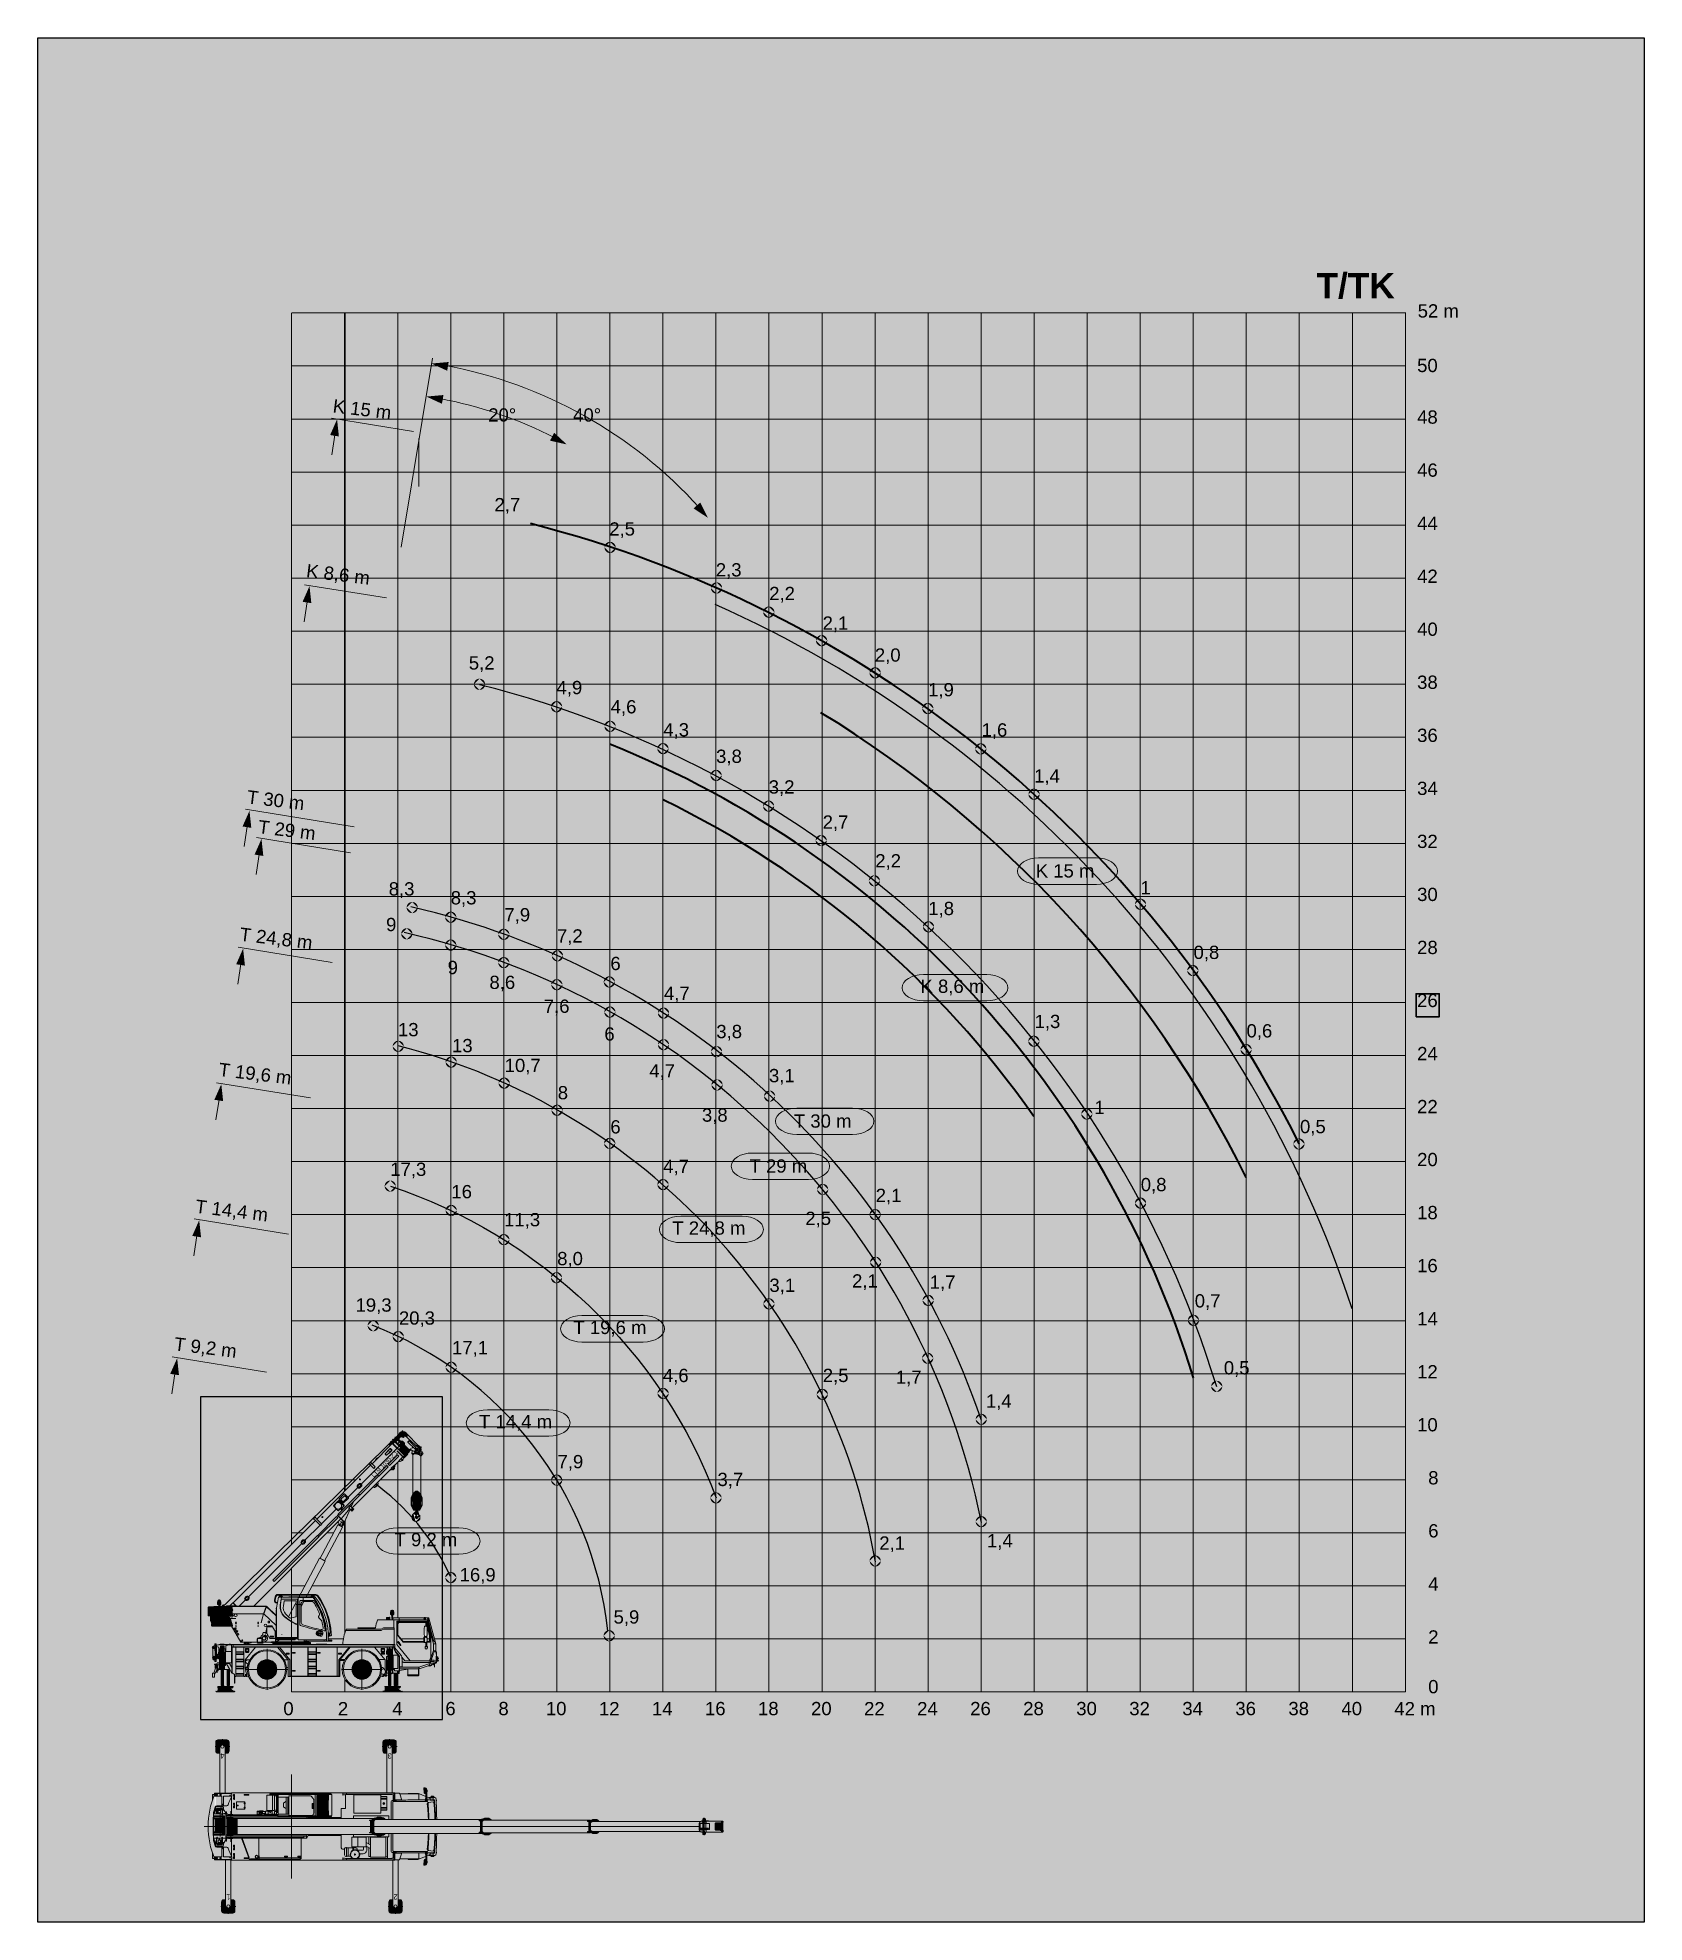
# Model space of a CAD drawing. Header units: millimetres. Extents: x -9578 to 51010, y -8688 to 62384.
import ezdxf
from ezdxf.enums import TextEntityAlignment as Align

# ---------------------------------------------------------------- set-up
doc = ezdxf.new("R2010")
doc.units = ezdxf.units.MM
doc.set_wipeout_variables(frame=1)
doc.layers.add('Layer1', color=253, linetype='Continuous', lineweight=15)
doc.layers.add('Техника. Кран LTM 1030-2.1', color=250, linetype='Continuous', lineweight=15)
for name, color, linetype in [('PDF_Geometry', 250, 'Continuous'), ('PDF_Solid Fills', 250, 'Continuous'), ('PDF_Text', 250, 'Continuous')]:
    doc.layers.add(name, color=color, linetype=linetype)
doc.layers.add('Техника. Кран LTM 1030-2.1 Штрих', color=7, linetype='Continuous', lineweight=15, true_color=0xffe79e)
doc.styles.add('arial', font='arial.ttf')
doc.styles.add('PDF Futura-Extra Bold', font='arialbd.ttf')
doc.styles.add('PDF LiebherrText-CondensedRegular', font='arial.ttf')
doc.styles.get("Standard").update_dxf_attribs({"font": ''})
doc.styles.get('Standard').set_extended_font_data('Mipgost')

msp = doc.modelspace()

# ---------------------------------------------------------------- texts
at = {"layer": 'PDF_Text', "attachment_point": 4}
for s, insert, char_height, style in [('T/TK', (38646, 53017), 951.3, 'PDF Futura-Extra Bold'), ('52 m', (42463, 52078), 500, 'PDF LiebherrText-CondensedRegular'), ('50', (42442, 50020), 500, 'PDF LiebherrText-CondensedRegular'), ('20°', (7412, 48154), 500, 'PDF LiebherrText-CondensedRegular'), ('40°', (10614, 48154), 500, 'PDF LiebherrText-CondensedRegular'), ('48', (42442, 48074), 500, 'PDF LiebherrText-CondensedRegular'), ('46', (42442, 46074), 500, 'PDF LiebherrText-CondensedRegular'), ('2,7', (7647, 44728), 500, 'PDF LiebherrText-CondensedRegular'), ('2,5', (11976, 43811), 500, 'PDF LiebherrText-CondensedRegular'), ('44', (42442, 44074), 500, 'PDF LiebherrText-CondensedRegular'), ('2,3', (15995, 42270), 500, 'PDF LiebherrText-CondensedRegular'), ('42', (42442, 42074), 500, 'PDF LiebherrText-CondensedRegular'), ('2,2', (18009, 41377), 500, 'PDF LiebherrText-CondensedRegular'), ('2,1', (20022, 40261), 500, 'PDF LiebherrText-CondensedRegular'), ('40', (42442, 40074), 500, 'PDF LiebherrText-CondensedRegular'), ('2,0', (21993, 39057), 500, 'PDF LiebherrText-CondensedRegular'), ('5,2', (6680, 38759), 500, 'PDF LiebherrText-CondensedRegular'), ('4,9', (9987, 37830), 500, 'PDF LiebherrText-CondensedRegular'), ('1,9', (24001, 37751), 500, 'PDF LiebherrText-CondensedRegular'), ('38', (42442, 38074), 500, 'PDF LiebherrText-CondensedRegular'), ('4,6', (12030, 37106), 500, 'PDF LiebherrText-CondensedRegular'), ('4,3', (14014, 36237), 500, 'PDF LiebherrText-CondensedRegular'), ('1,6', (26017, 36233), 500, 'PDF LiebherrText-CondensedRegular'), ('36', (42442, 36073), 500, 'PDF LiebherrText-CondensedRegular'), ('3,8', (16006, 35239), 500, 'PDF LiebherrText-CondensedRegular'), ('3,2', (17991, 34082), 500, 'PDF LiebherrText-CondensedRegular'), ('1,4', (27999, 34497), 500, 'PDF LiebherrText-CondensedRegular'), ('34', (42442, 34073), 500, 'PDF LiebherrText-CondensedRegular'), ('2,7', (20025, 32758), 500, 'PDF LiebherrText-CondensedRegular'), ('32', (42442, 32073), 500, 'PDF LiebherrText-CondensedRegular'), ('2,2', (22008, 31296), 500, 'PDF LiebherrText-CondensedRegular'), ('K 15 m', (28059, 30960), 500, 'PDF LiebherrText-CondensedRegular'), ('1', (32009, 30329), 500, 'PDF LiebherrText-CondensedRegular'), ('8,3', (3660, 30238), 500, 'PDF LiebherrText-CondensedRegular'), ('8,3', (5998, 29902), 500, 'PDF LiebherrText-CondensedRegular'), ('30', (42442, 30073), 500, 'PDF LiebherrText-CondensedRegular'), ('9', (3560, 28938), 500, 'PDF LiebherrText-CondensedRegular'), ('7,9', (8022, 29262), 500, 'PDF LiebherrText-CondensedRegular'), ('1,8', (24007, 29499), 500, 'PDF LiebherrText-CondensedRegular'), ('7,2', (10004, 28463), 500, 'PDF LiebherrText-CondensedRegular'), ('6', (12019, 27468), 500, 'PDF LiebherrText-CondensedRegular'), ('0,8', (34010, 27844), 500, 'PDF LiebherrText-CondensedRegular'), ('28', (42442, 28073), 500, 'PDF LiebherrText-CondensedRegular'), ('9', (5882, 27317), 500, 'PDF LiebherrText-CondensedRegular'), ('8,6', (7458, 26713), 500, 'PDF LiebherrText-CondensedRegular'), ('4,7', (14038, 26299), 500, 'PDF LiebherrText-CondensedRegular'), ('K 8,6 m', (23714, 26565), 500, 'PDF LiebherrText-CondensedRegular'), ('26', (42442, 26073), 500, 'PDF LiebherrText-CondensedRegular'), ('7,6', (9507, 25813), 500, 'PDF LiebherrText-CondensedRegular'), ('13', (4009, 24973), 500, 'PDF LiebherrText-CondensedRegular'), ('6', (11792, 24811), 500, 'PDF LiebherrText-CondensedRegular'), ('3,8', (16014, 24859), 500, 'PDF LiebherrText-CondensedRegular'), ('1,3', (28016, 25238), 500, 'PDF LiebherrText-CondensedRegular'), ('0,6', (36009, 24885), 500, 'PDF LiebherrText-CondensedRegular'), ('13', (6049, 24371), 500, 'PDF LiebherrText-CondensedRegular'), ('24', (42442, 24074), 500, 'PDF LiebherrText-CondensedRegular'), ('10,7', (8033, 23582), 500, 'PDF LiebherrText-CondensedRegular'), ('4,7', (13486, 23377), 500, 'PDF LiebherrText-CondensedRegular'), ('3,1', (18000, 23197), 500, 'PDF LiebherrText-CondensedRegular'), ('8', (10035, 22595), 500, 'PDF LiebherrText-CondensedRegular'), ('1', (30272, 22043), 500, 'PDF LiebherrText-CondensedRegular'), ('22', (42442, 22074), 500, 'PDF LiebherrText-CondensedRegular'), ('6', (12018, 21307), 500, 'PDF LiebherrText-CondensedRegular'), ('3,8', (15471, 21708), 500, 'PDF LiebherrText-CondensedRegular'), ('T 30 m', (18938, 21526), 500, 'PDF LiebherrText-CondensedRegular'), ('0,5', (38025, 21274), 500, 'PDF LiebherrText-CondensedRegular'), ('17,3', (3717, 19663), 500, 'PDF LiebherrText-CondensedRegular'), ('4,7', (14011, 19775), 500, 'PDF LiebherrText-CondensedRegular'), ('T 29 m', (17267, 19831), 500, 'PDF LiebherrText-CondensedRegular'), ('20', (42442, 20074), 500, 'PDF LiebherrText-CondensedRegular'), ('0,8', (32020, 19087), 500, 'PDF LiebherrText-CondensedRegular'), ('16', (6023, 18863), 500, 'PDF LiebherrText-CondensedRegular'), ('2,1', (22025, 18679), 500, 'PDF LiebherrText-CondensedRegular'), ('11,3', (8011, 17763), 500, 'PDF LiebherrText-CondensedRegular'), ('2,5', (19370, 17812), 500, 'PDF LiebherrText-CondensedRegular'), ('18', (42442, 18074), 500, 'PDF LiebherrText-CondensedRegular'), ('T 24,8 m', (14355, 17448), 500, 'PDF LiebherrText-CondensedRegular'), ('8,0', (10013, 16296), 500, 'PDF LiebherrText-CondensedRegular'), ('2,1', (21133, 15453), 500, 'PDF LiebherrText-CondensedRegular'), ('1,7', (24063, 15410), 500, 'PDF LiebherrText-CondensedRegular'), ('16', (42442, 16074), 500, 'PDF LiebherrText-CondensedRegular'), ('3,1', (18016, 15290), 500, 'PDF LiebherrText-CondensedRegular'), ('0,7', (34056, 14702), 500, 'PDF LiebherrText-CondensedRegular'), ('19,3', (2409, 14544), 500, 'PDF LiebherrText-CondensedRegular'), ('20,3', (4045, 14054), 500, 'PDF LiebherrText-CondensedRegular'), ('14', (42442, 14074), 500, 'PDF LiebherrText-CondensedRegular'), ('T 19,6 m', (10623, 13700), 500, 'PDF LiebherrText-CondensedRegular'), ('17,1', (6047, 12936), 500, 'PDF LiebherrText-CondensedRegular'), ('4,6', (13999, 11888), 500, 'PDF LiebherrText-CondensedRegular'), ('2,5', (20029, 11889), 500, 'PDF LiebherrText-CondensedRegular'), ('1,7', (22783, 11823), 500, 'PDF LiebherrText-CondensedRegular'), ('0,5', (35152, 12178), 500, 'PDF LiebherrText-CondensedRegular'), ('12', (42442, 12074), 500, 'PDF LiebherrText-CondensedRegular'), ('1,4', (26180, 10924), 500, 'PDF LiebherrText-CondensedRegular'), ('T 14,4 m', (7065, 10148), 500, 'PDF LiebherrText-CondensedRegular'), ('10', (42442, 10073), 500, 'PDF LiebherrText-CondensedRegular'), ('35', (3108, 8598), 500, 'PDF LiebherrText-CondensedRegular'), ('7,9', (10025, 8639), 500, 'PDF LiebherrText-CondensedRegular'), ('3,7', (16057, 7968), 500, 'PDF LiebherrText-CondensedRegular'), ('8', (42860, 8073), 500, 'PDF LiebherrText-CondensedRegular'), ('T 9,2 m', (3880, 5698), 500, 'PDF LiebherrText-CondensedRegular'), ('2,1', (22160, 5568), 500, 'PDF LiebherrText-CondensedRegular'), ('1,4', (26221, 5654), 500, 'PDF LiebherrText-CondensedRegular'), ('6', (42860, 6073), 500, 'PDF LiebherrText-CondensedRegular'), ('16,9', (6334, 4373), 500, 'PDF LiebherrText-CondensedRegular'), ('4', (42860, 4073), 500, 'PDF LiebherrText-CondensedRegular'), ('5,9', (12139, 2781), 500, 'PDF LiebherrText-CondensedRegular'), ('2', (42860, 2073), 500, 'PDF LiebherrText-CondensedRegular'), ('0', (42860, 196), 500, 'PDF LiebherrText-CondensedRegular'), ('0', (-314, -631), 500, 'PDF LiebherrText-CondensedRegular'), ('2', (1742, -631), 500, 'PDF LiebherrText-CondensedRegular'), ('4', (3795, -631), 500, 'PDF LiebherrText-CondensedRegular'), ('6', (5796, -631), 500, 'PDF LiebherrText-CondensedRegular'), ('8', (7796, -631), 500, 'PDF LiebherrText-CondensedRegular'), ('10', (9587, -631), 500, 'PDF LiebherrText-CondensedRegular'), ('12', (11587, -631), 500, 'PDF LiebherrText-CondensedRegular'), ('14', (13587, -631), 500, 'PDF LiebherrText-CondensedRegular'), ('16', (15587, -631), 500, 'PDF LiebherrText-CondensedRegular'), ('18', (17587, -631), 500, 'PDF LiebherrText-CondensedRegular'), ('20', (19587, -631), 500, 'PDF LiebherrText-CondensedRegular'), ('22', (21587, -631), 500, 'PDF LiebherrText-CondensedRegular'), ('24', (23587, -631), 500, 'PDF LiebherrText-CondensedRegular'), ('26', (25588, -631), 500, 'PDF LiebherrText-CondensedRegular'), ('28', (27588, -631), 500, 'PDF LiebherrText-CondensedRegular'), ('30', (29588, -631), 500, 'PDF LiebherrText-CondensedRegular'), ('32', (31588, -631), 500, 'PDF LiebherrText-CondensedRegular'), ('34', (33588, -631), 500, 'PDF LiebherrText-CondensedRegular'), ('36', (35588, -631), 500, 'PDF LiebherrText-CondensedRegular'), ('38', (37588, -631), 500, 'PDF LiebherrText-CondensedRegular'), ('40', (39588, -631), 500, 'PDF LiebherrText-CondensedRegular'), ('42 m', (41585, -631), 500, 'PDF LiebherrText-CondensedRegular')]:
    msp.add_mtext(s, dxfattribs=dict(at, insert=insert, char_height=char_height, style=style))
at = {"layer": 'PDF_Text', "char_height": 500, "attachment_point": 4, "rotation": 353.01743, "style": 'PDF LiebherrText-CondensedRegular'}
for s, insert in [('K 15 m', (1560, 48503)), ('K 8,6 m', (553, 42247)), ('T 30 m', (-1680, 33760)), ('T 29 m', (-1258, 32633)), ('T 24,8 m', (-1959, 28538)), ('T 19,6 m', (-2752, 23437)), ('T 14,4 m', (-3634, 18277)), ('T 9,2 m', (-4430, 13087))]:
    msp.add_mtext(s, dxfattribs=dict(at, insert=insert))

# ---------------------------------------------------------------- blocks, each defined once
blk = doc.blocks.new('LTM 1030-2.1-20250712.160317')
at = {"color": 0, "linetype": 'ByBlock', "lineweight": -2, "ltscale": 20, "transparency": 16777216}
blk.add_wipeout([(-280, -117), (-280, -117), (-279, -123), (-276, -128), (-271, -131), (-265, -132), (265, -132), (265, -132), (271, -131), (276, -128), (279, -123), (280, -117), (280, 132), (280, 132), (278, 130), (276, 129), (273, 129), (271, 129), (271, 129), (-5, 129), (-280, 129)], dxfattribs=at)
at = {"layer": 'Техника. Кран LTM 1030-2.1 Штрих', "ltscale": 20, "true_color": 0x5b5b5b, "transparency": 16777216}
h = blk.add_hatch(color=251, dxfattribs=at)
h.dxf.hatch_style = 1
edge = h.paths.add_edge_path()
edge.add_line((-280, 129), (-280, -117))
edge.add_arc((-265, -117), 15, 180.00007346, 269.99992654)
edge.add_line((-265, -132), (265, -132))
edge.add_arc((265, -117), 15, 270.00007346, 359.99992654)
edge.add_line((280, -117), (280, 132))
edge.add_arc((271, 144), 15, 270, 308.83073259, ccw=False)
edge.add_line((271, 129), (-280, 129))
at = {"color": 0, "linetype": 'ByBlock', "lineweight": -2, "ltscale": 20, "transparency": 16777216}
blk.add_lwpolyline([(-280, 129), (-280, -117, 0.414212811), (-265, -132), (265, -132, 0.414212811), (280, -117), (280, 132, -0.171071148), (271, 129, 0)], format="xyb", close=True, dxfattribs=at)
blk = doc.blocks.new('LTM 1030-2.1-20250712.161336')
at = {"color": 0, "linetype": 'ByBlock', "lineweight": -2, "ltscale": 20, "transparency": 16777216}
blk.add_wipeout([(-189, 718), (-222, 555), (-222, -555), (-189, -718), (-170, -742), (170, -742), (189, -718), (222, -555), (222, 555), (189, 718), (170, 742), (-170, 742)], dxfattribs=at)
at = {"layer": 'Техника. Кран LTM 1030-2.1 Штрих', "ltscale": 20, "transparency": 16777216}
h = blk.add_hatch(color=256, dxfattribs=at)
h.dxf.hatch_style = 1
h.set_gradient(color1=(91, 91, 91), color2=(132, 132, 132), rotation=90, tint=1, name='CYLINDER')
h.paths.add_polyline_path([(-170, 742), (-189, 718), (-222, 555), (-222, -555), (-189, -718), (-170, -742), (170, -742), (189, -718), (222, -555), (222, 555), (189, 718), (170, 742)])
at = {"color": 0, "linetype": 'ByBlock', "lineweight": -2, "ltscale": 20, "transparency": 16777216}
blk.add_lwpolyline([(-170, 742), (-189, 718), (-222, 555), (-222, -555), (-189, -718), (-170, -742), (170, -742), (189, -718), (222, -555), (222, 555), (189, 718), (170, 742)], close=True, dxfattribs=at)
at = {"color": 0, "linetype": 'ByBlock', "lineweight": 5, "ltscale": 20, "transparency": 16777216}
for points in [[(-189, 718), (-189, -718)], [(189, -718), (189, 718)]]:
    blk.add_lwpolyline(points, dxfattribs=at)
blk = doc.blocks.new('LTM 1030-2.1-20250712.160326')
at = {"color": 0, "linetype": 'ByBlock', "lineweight": -2, "ltscale": 20, "transparency": 16777216}
blk.add_wipeout([(300, -108), (300, -108), (299, -114), (296, -119), (291, -122), (285, -123), (-285, -123), (-285, -123), (-291, -122), (-296, -119), (-299, -114), (-300, -108), (-300, -108), (-300, 123), (-251, 54), (-87, 54), (-86, 56), (-86, 66), (-78, 66), (-78, 81), (-75, 81), (-75, 87), (24, 87), (24, 87), (84, 81), (141, 63), (193, 35), (239, -3), (239, -3), (300, -3)], dxfattribs=at)
at = {"layer": 'Техника. Кран LTM 1030-2.1 Штрих', "ltscale": 20, "true_color": 0xadadad, "transparency": 16777216}
h = blk.add_hatch(color=253, dxfattribs=at)
h.dxf.hatch_style = 1
edge = h.paths.add_edge_path()
edge.add_line((300, -3), (300, -108))
edge.add_arc((285, -108), 15, -90, 0, ccw=False)
edge.add_line((285, -123), (-285, -123))
edge.add_arc((-285, -108), 15, 180, 270, ccw=False)
edge.add_line((-300, -108), (-300, 123))
edge.add_line((-300, 123), (-251, 54))
edge.add_line((-251, 54), (-87, 54))
edge.add_line((-87, 54), (-86, 56))
edge.add_line((-86, 56), (-86, 66))
edge.add_line((-86, 66), (-78, 66))
edge.add_line((-78, 66), (-78, 81))
edge.add_line((-78, 81), (-75, 81))
edge.add_line((-75, 81), (-75, 87))
edge.add_line((-75, 87), (24, 87))
edge.add_arc((24, -214), 301, 44.51816989, 89.95666602, ccw=False)
edge.add_line((239, -3), (300, -3))
at = {"color": 0, "linetype": 'ByBlock', "lineweight": -2, "ltscale": 20, "transparency": 16777216}
blk.add_lwpolyline([(300, -3), (300, -108, -0.414213562), (285, -123), (-285, -123, -0.414213562), (-300, -108), (-300, 123), (-251, 54), (-87, 54), (-86, 56), (-86, 66), (-78, 66), (-78, 81), (-75, 81), (-75, 87), (24, 87, -0.200902129), (239, -3)], format="xyb", close=True, dxfattribs=at)
blk = doc.blocks.new('LTM 1030-2.1-20250712.154142')
at = {"color": 0, "linetype": 'ByBlock', "lineweight": -2, "ltscale": 20, "transparency": 16777216}
blk.add_wipeout([(1256, 1319), (1257, 1319), (1259, 1320), (1259, 1325), (1258, 1325), (1258, 1326), (1261, 1327), (1261, 1327), (1261, 1327), (1261, 1327), (1262, 1327), (1262, 1327), (1262, 1327), (1262, 1331), (1263, 1336), (1262, 1340), (1262, 1344), (1262, 1344), (1262, 1344), (1261, 1345), (1261, 1345), (1261, 1345), (1258, 1345), (1258, 1346), (1259, 1346), (1259, 1351), (1257, 1353), (1256, 1353), (1256, 1535), (1268, 1535), (1268, 1535), (1269, 1536), (1271, 1537), (1271, 1539), (1272, 1541), (1272, 1552), (1271, 1553), (1271, 1619), (1272, 1622), (1272, 1627), (1272, 1627), (1271, 1632), (1268, 1636), (1263, 1639), (1258, 1640), (1224, 1640), (1224, 1641), (1224, 1641), (1224, 1643), (1225, 1645), (1227, 1647), (1230, 1647), (1252, 1647), (1252, 1647), (1255, 1647), (1257, 1649), (1258, 1651), (1259, 1653), (1259, 1973), (1255, 2017), (1255, 2247), (1244, 2264), (1244, 2264), (1244, 2265), (1244, 2265), (1244, 2266), (1244, 2266), (1244, 2520), (1244, 2520), (1243, 2531), (1240, 2541), (1236, 2551), (1230, 2560), (1230, 2560), (1230, 2560), (1230, 2562), (1228, 2562), (1227, 2563), (1226, 2563), (1226, 2563), (-1226, 2563), (-1226, 2563), (-1227, 2563), (-1228, 2562), (-1230, 2562), (-1230, 2560), (-1230, 2560), (-1236, 2551), (-1240, 2541), (-1243, 2531), (-1244, 2520), (-1244, 2266), (-1244, 2266), (-1244, 2266), (-1244, 2265), (-1244, 2265), (-1244, 2264), (-1255, 2247), (-1255, 2017), (-1259, 1973), (-1259, 1653), (-1259, 1653), (-1258, 1651), (-1257, 1649), (-1255, 1647), (-1252, 1647), (-1230, 1647), (-1230, 1647), (-1227, 1647), (-1225, 1645), (-1224, 1643), (-1224, 1641), (-1224, 1640), (-1258, 1640), (-1258, 1640), (-1263, 1639), (-1268, 1636), (-1271, 1632), (-1272, 1627), (-1272, 1622), (-1271, 1619), (-1271, 1553), (-1272, 1552), (-1272, 1541), (-1272, 1541), (-1271, 1539), (-1271, 1537), (-1269, 1536), (-1268, 1535), (-1256, 1535), (-1256, 1353), (-1257, 1353), (-1259, 1351), (-1259, 1346), (-1258, 1346), (-1258, 1345), (-1261, 1345), (-1261, 1345), (-1261, 1345), (-1261, 1345), (-1262, 1344), (-1262, 1344), (-1262, 1344), (-1262, 1340), (-1263, 1336), (-1262, 1331), (-1262, 1327), (-1262, 1327), (-1262, 1327), (-1261, 1327), (-1261, 1327), (-1261, 1327), (-1258, 1326), (-1258, 1325), (-1259, 1325), (-1259, 1320), (-1257, 1319), (-1256, 1319), (-1256, 1229), (1256, 1229)], dxfattribs=at)
at = {"layer": 'Техника. Кран LTM 1030-2.1 Штрих', "ltscale": 20, "transparency": 16777216}
h = blk.add_hatch(color=256, dxfattribs=at)
h.dxf.hatch_style = 1
edge = h.paths.add_edge_path()
edge.add_line((1256, 1229), (1256, 1319))
edge.add_line((1256, 1319), (1257, 1319))
edge.add_line((1257, 1319), (1259, 1320))
edge.add_line((1259, 1320), (1259, 1325))
edge.add_line((1259, 1325), (1258, 1325))
edge.add_line((1258, 1325), (1258, 1326))
edge.add_line((1258, 1326), (1261, 1327))
edge.add_arc((1261, 1327), 0.884, 287.76787119, 341.51729764)
edge.add_arc((1226, 1336), 36.4, 346.39236415, 373.60763585)
edge.add_arc((1261, 1344), 0.839, 16.78956811, 73.74355454)
edge.add_line((1261, 1345), (1258, 1345))
edge.add_line((1258, 1345), (1258, 1346))
edge.add_line((1258, 1346), (1259, 1346))
edge.add_line((1259, 1346), (1259, 1351))
edge.add_line((1259, 1351), (1257, 1353))
edge.add_line((1257, 1353), (1256, 1353))
edge.add_line((1256, 1353), (1256, 1535))
edge.add_line((1256, 1535), (1268, 1535))
edge.add_arc((1265, 1541), 6.85, 297.91122214, 359.92608957)
edge.add_line((1272, 1541), (1272, 1552))
edge.add_line((1272, 1552), (1271, 1553))
edge.add_line((1271, 1553), (1271, 1619))
edge.add_line((1271, 1619), (1272, 1622))
edge.add_line((1272, 1622), (1272, 1627))
edge.add_arc((1259, 1627), 13, 0.00393035, 90.72791115)
edge.add_line((1258, 1640), (1224, 1640))
edge.add_line((1224, 1640), (1224, 1641))
edge.add_arc((1230, 1641), 6, 90.00007446, 179.99992872, ccw=False)
edge.add_line((1230, 1647), (1252, 1647))
edge.add_arc((1252, 1653), 6.1, 269.9996018, 360.0003995)
edge.add_line((1259, 1653), (1259, 1973))
edge.add_line((1259, 1973), (1255, 2017))
edge.add_line((1255, 2017), (1255, 2247))
edge.add_line((1255, 2247), (1244, 2264))
edge.add_arc((1247, 2266), 3, 180.0044108, 217.38559557, ccw=False)
edge.add_line((1244, 2266), (1244, 2520))
edge.add_arc((1174, 2520), 70, 359.9999408, 395.60404193)
edge.add_arc((1226, 2557), 6.1, 35.60287795, 90.00110101)
edge.add_line((1226, 2563), (-1226, 2563))
edge.add_arc((-1226, 2557), 6.1, 89.99889899, 144.39712205)
edge.add_arc((-1174, 2520), 70, 144.39595807, 180.0000592)
edge.add_line((-1244, 2520), (-1244, 2266))
edge.add_arc((-1247, 2266), 3, 322.61440443, 359.9955892, ccw=False)
edge.add_line((-1244, 2264), (-1255, 2247))
edge.add_line((-1255, 2247), (-1255, 2017))
edge.add_line((-1255, 2017), (-1259, 1973))
edge.add_line((-1259, 1973), (-1259, 1653))
edge.add_arc((-1252, 1653), 6.1, 179.9996005, 270.0003982)
edge.add_line((-1252, 1647), (-1230, 1647))
edge.add_arc((-1230, 1641), 6, 0.00007128, 89.99992554, ccw=False)
edge.add_line((-1224, 1641), (-1224, 1640))
edge.add_line((-1224, 1640), (-1258, 1640))
edge.add_arc((-1259, 1627), 13, 89.27208885, 179.99606965)
edge.add_line((-1272, 1627), (-1272, 1622))
edge.add_line((-1272, 1622), (-1271, 1619))
edge.add_line((-1271, 1619), (-1271, 1553))
edge.add_line((-1271, 1553), (-1272, 1552))
edge.add_line((-1272, 1552), (-1272, 1541))
edge.add_arc((-1265, 1541), 6.85, 180.07391043, 242.08877786)
edge.add_line((-1268, 1535), (-1256, 1535))
edge.add_line((-1256, 1535), (-1256, 1353))
edge.add_line((-1256, 1353), (-1257, 1353))
edge.add_line((-1257, 1353), (-1259, 1351))
edge.add_line((-1259, 1351), (-1259, 1346))
edge.add_line((-1259, 1346), (-1258, 1346))
edge.add_line((-1258, 1346), (-1258, 1345))
edge.add_line((-1258, 1345), (-1261, 1345))
edge.add_arc((-1261, 1344), 0.839, 106.25644546, 163.21043189)
edge.add_arc((-1226, 1336), 36.4, 166.39236415, 193.60763585)
edge.add_arc((-1261, 1327), 0.884, 198.48270236, 252.23212881)
edge.add_line((-1261, 1327), (-1258, 1326))
edge.add_line((-1258, 1326), (-1258, 1325))
edge.add_line((-1258, 1325), (-1259, 1325))
edge.add_line((-1259, 1325), (-1259, 1320))
edge.add_line((-1259, 1320), (-1257, 1319))
edge.add_line((-1257, 1319), (-1256, 1319))
edge.add_line((-1256, 1319), (-1256, 1229))
edge.add_line((-1256, 1229), (1256, 1229))
at = {"color": 0, "linetype": 'ByBlock', "lineweight": -2, "ltscale": 20, "transparency": 16777216}
blk.add_lwpolyline([(1256, 1229), (1256, 1319), (1257, 1319), (1259, 1320), (1259, 1325), (1258, 1325), (1258, 1326), (1261, 1327, 0.238922711), (1262, 1327, 0.119310364), (1262, 1344, 0.253753936), (1261, 1345), (1258, 1345), (1258, 1346), (1259, 1346), (1259, 1351), (1257, 1353), (1256, 1353), (1256, 1535), (1268, 1535, 0.277394406), (1272, 1541), (1272, 1552), (1271, 1553), (1271, 1619), (1272, 1622), (1272, 1627, 0.417919378), (1258, 1640), (1224, 1640), (1224, 1641, -0.414212817), (1230, 1647), (1252, 1647, 0.41421764), (1259, 1653), (1259, 1973), (1255, 2017), (1255, 2247), (1244, 2264, -0.164568153), (1244, 2266), (1244, 2520, 0.156614154), (1230, 2560, 0.241917254), (1226, 2563), (-1226, 2563, 0.241917254), (-1230, 2560, 0.156614154), (-1244, 2520), (-1244, 2266, -0.164568153), (-1244, 2264), (-1255, 2247), (-1255, 2017), (-1259, 1973), (-1259, 1653, 0.41421764), (-1252, 1647), (-1230, 1647, -0.414212817), (-1224, 1641), (-1224, 1640), (-1258, 1640, 0.417919378), (-1272, 1627), (-1272, 1622), (-1271, 1619), (-1271, 1553), (-1272, 1552), (-1272, 1541, 0.277394406), (-1268, 1535), (-1256, 1535), (-1256, 1353), (-1257, 1353), (-1259, 1351), (-1259, 1346), (-1258, 1346), (-1258, 1345), (-1261, 1345, 0.253753936), (-1262, 1344, 0.119310364), (-1262, 1327, 0.238922711), (-1261, 1327), (-1258, 1326), (-1258, 1325), (-1259, 1325), (-1259, 1320), (-1257, 1319), (-1256, 1319), (-1256, 1229)], format="xyb", close=True, dxfattribs=at)
for points in [[(-1271, 1619), (-1212, 1619)], [(-1271, 1553), (-1212, 1553)], [(-1258, 1326), (-1258, 1345)], [(1256, 1535), (1214, 1535), (1212, 1536), (1212, 1593), (1212, 1593), (1212, 1629), (-1212, 1629), (-1212, 1593), (-1212, 1593), (-1212, 1536), (-1214, 1535), (-1256, 1535)], [(-1256, 1353), (-1256, 1319)], [(1244, 2270), (-1244, 2270)], [(1230, 1647), (-1230, 1647)], [(1224, 1640), (-1224, 1640)], [(1212, 1536), (-1212, 1536)], [(1271, 1619), (1212, 1619)], [(1271, 1553), (1212, 1553)], [(1256, 1353), (1256, 1319)], [(1258, 1326), (1258, 1345)]]:
    blk.add_lwpolyline(points, dxfattribs=at)
for points in [[(-1237, 2255, 0.188589095), (-1255, 2247)], [(-1248, 1647), (-1248, 2222, -0.15174822), (-1237, 2255), (1237, 2255, -0.15174822), (1248, 2222), (1248, 1647)], [(1237, 2255, -0.188589095), (1255, 2247)]]:
    blk.add_lwpolyline(points, format="xyb", dxfattribs=at)
blk = doc.blocks.new('LTM 1030-2.1-20250712.15371')
at = {"color": 0, "linetype": 'ByBlock', "lineweight": -2, "ltscale": 20, "transparency": 16777216}
blk.add_wipeout([(179, -519), (179, -519), (158, -508), (142, -492), (131, -472), (127, -449), (127, -449), (129, -439), (-80, -402), (-80, -402), (-102, -394), (-120, -378), (-132, -358), (-137, -335), (-137, -335), (-137, -285), (-232, -285), (-232, -285), (-242, -283), (-250, -277), (-256, -269), (-258, -259), (-258, -259), (-258, -99), (-258, -99), (-255, -90), (-250, -82), (-242, -77), (-232, -75), (-137, -75), (-137, -50), (-231, -50), (-231, -50), (-239, -49), (-245, -44), (-250, -38), (-252, -30), (-252, -30), (-252, 313), (-252, 313), (-250, 321), (-245, 328), (-239, 332), (-231, 333), (-231, 333), (-137, 333), (-137, 386), (-137, 386), (-132, 409), (-121, 430), (-103, 445), (-80, 453), (199, 503), (216, 508), (233, 519), (247, 526), (258, 526), (255, 449), (249, 449), (241, 453), (222, 473), (201, 477), (178, 470), (-76, 425), (-76, 425), (-88, 420), (-98, 411), (-105, 399), (-109, 386), (-109, 386), (-109, 333), (-73, 333), (-73, 333), (-66, 332), (-59, 328), (-55, 322), (-53, 315), (-53, 315), (-53, -31), (-53, -31), (-55, -38), (-59, -44), (-66, -48), (-73, -50), (-109, -50), (-109, -75), (-65, -75), (-65, -75), (-55, -77), (-47, -82), (-41, -91), (-40, -100), (-40, -100), (-40, -260), (-40, -260), (-42, -269), (-47, -277), (-55, -283), (-65, -285), (-65, -285), (-109, -285), (-109, -335), (-109, -335), (-106, -348), (-99, -360), (-88, -369), (-76, -374), (-76, -374), (134, -411), (135, -407), (135, -407), (155, -409), (175, -411), (194, -416), (213, -421), (213, -525)], dxfattribs=at)
at = {"layer": 'Техника. Кран LTM 1030-2.1 Штрих', "ltscale": 20, "true_color": 0xadadad, "transparency": 16777216}
h = blk.add_hatch(color=253, dxfattribs=at)
h.dxf.hatch_style = 1
edge = h.paths.add_edge_path()
edge.add_line((213, -525), (179, -519))
edge.add_arc((201, -448), 73.6, 180.23080102, 253.10101937, ccw=False)
edge.add_line((127, -449), (129, -439))
edge.add_line((129, -439), (-80, -402))
edge.add_arc((-68, -334), 68.9, 180.65465686, 259.34097635, ccw=False)
edge.add_line((-137, -335), (-137, -285))
edge.add_line((-137, -285), (-232, -285))
edge.add_arc((-232, -260), 25.3, 179.34282517, 269.73429531, ccw=False)
edge.add_line((-258, -259), (-258, -99))
edge.add_arc((-232, -101), 25.7, 91.13528831, 176.19824673, ccw=False)
edge.add_line((-232, -75), (-137, -75))
edge.add_line((-137, -75), (-137, -50))
edge.add_line((-137, -50), (-231, -50))
edge.add_arc((-231, -28), 21.6, 183.77440299, 269.84131346, ccw=False)
edge.add_line((-252, -30), (-252, 313))
edge.add_arc((-231, 312), 21.6, 90.1177516, 176.26983981, ccw=False)
edge.add_line((-231, 333), (-137, 333))
edge.add_line((-137, 333), (-137, 386))
edge.add_arc((-68, 386), 68.2, 100.13882562, 179.78906262, ccw=False)
edge.add_line((-80, 453), (199, 503))
edge.add_line((199, 503), (216, 508))
edge.add_line((216, 508), (233, 519))
edge.add_line((233, 519), (247, 526))
edge.add_line((247, 526), (258, 526))
edge.add_line((258, 526), (255, 449))
edge.add_line((255, 449), (249, 449))
edge.add_line((249, 449), (241, 453))
edge.add_line((241, 453), (222, 473))
edge.add_line((222, 473), (201, 477))
edge.add_line((201, 477), (178, 470))
edge.add_line((178, 470), (-76, 425))
edge.add_arc((-65, 383), 44.1, 104.33773483, 175.66241304)
edge.add_line((-109, 386), (-109, 333))
edge.add_line((-109, 333), (-73, 333))
edge.add_arc((-74, 313), 20.9, 7.02206559, 87.90055724, ccw=False)
edge.add_line((-53, 315), (-53, -31))
edge.add_arc((-74, -29), 21.5, 273.63351933, 353.95819111, ccw=False)
edge.add_line((-73, -50), (-109, -50))
edge.add_line((-109, -50), (-109, -75))
edge.add_line((-109, -75), (-65, -75))
edge.add_arc((-65, -100), 25.3, -0.38427026, 89.66763427, ccw=False)
edge.add_line((-40, -100), (-40, -260))
edge.add_arc((-65, -259), 25.6, 271.15883455, 359.55761362, ccw=False)
edge.add_line((-65, -285), (-109, -285))
edge.add_line((-109, -285), (-109, -335))
edge.add_arc((-66, -333), 42.7, 182.93734878, 257.0626243)
edge.add_line((-76, -374), (134, -411))
edge.add_line((134, -411), (135, -407))
edge.add_arc((127, -681), 274, 71.58185883, 88.25801549, ccw=False)
edge.add_line((213, -421), (213, -525))
at = {"color": 0, "linetype": 'ByBlock', "lineweight": -2, "ltscale": 20, "transparency": 16777216}
blk.add_lwpolyline([(213, -525), (179, -519, -0.32912281), (127, -449), (129, -439), (-80, -402, -0.357492321), (-137, -335), (-137, -285), (-232, -285, -0.416216157), (-258, -259), (-258, -99, -0.389195017), (-232, -75), (-137, -75), (-137, -50), (-231, -50, -0.394247767), (-252, -30), (-252, 313, -0.394677256), (-231, 333), (-137, 333), (-137, 386, -0.36224289), (-80, 453), (199, 503), (216, 508), (233, 519), (247, 526), (258, 526), (255, 449), (249, 449), (241, 453), (222, 473), (201, 477), (178, 470), (-76, 425, 0.32166507), (-109, 386), (-109, 333), (-73, 333, -0.368317256), (-53, 315), (-53, -31, -0.36557538), (-73, -50), (-109, -50), (-109, -75), (-65, -75, -0.414478921), (-40, -100), (-40, -260, -0.406051687), (-65, -285), (-109, -285), (-109, -335, 0.335203244), (-76, -374), (134, -411), (135, -407, -0.072892149), (213, -421)], format="xyb", close=True, dxfattribs=at)
for points in [[(-137, 333), (-137, 326, 0.419926193), (-109, 326), (-109, 333)], [(201, 477, -0.087360904), (199, 503)], [(-137, -50), (-137, -43, -0.421093368), (-109, -43), (-109, -50)], [(-137, -75), (-137, -91, 0.272869014), (-109, -91), (-109, -75)], [(-137, -285), (-137, -270, -0.291246159), (-109, -270), (-109, -285)]]:
    blk.add_lwpolyline(points, format="xyb", dxfattribs=at)
blk.add_lwpolyline([(129, -439), (134, -411)], dxfattribs=at)
blk = doc.blocks.new('LTM 1030-2.1-20250628.100249')
at = {"ltscale": 20}
blk.add_wipeout([(-16, 139), (-16, 139), (-27, 134), (-36, 127), (-44, 119), (-50, 109), (-50, 109), (-50, 109), (-58, 84), (-63, 58), (-67, 32), (-68, 6), (-68, 6), (-64, 6), (-64, 0), (-66, 0), (-66, 0), (-66, 0), (-67, -1), (-67, -1), (-68, -2), (-68, -2), (-68, -5), (-68, -5), (-66, -13), (-62, -20), (-55, -25), (-48, -27), (-46, -27), (-30, -27), (-21, -59), (-21, -59), (-21, -59), (-21, -60), (-20, -60), (-19, -60), (-16, -60), (-16, -61), (-18, -61), (-18, -86), (-12, -86), (-12, -97), (-11, -97), (-11, -106), (-12, -106), (-12, -138), (-11, -139), (0, -139), (11, -139), (12, -138), (12, -106), (11, -106), (11, -97), (12, -97), (12, -86), (18, -86), (18, -61), (16, -61), (16, -60), (19, -60), (19, -60), (20, -60), (21, -60), (21, -59), (21, -59), (30, -27), (45, -27), (45, -27), (53, -26), (60, -21), (65, -15), (67, -7), (67, -5), (67, -2), (67, -2), (67, -1), (67, -1), (66, 0), (65, 0), (65, 0), (64, 0), (64, 6), (67, 6), (67, 6), (67, 32), (63, 58), (58, 84), (50, 109), (50, 109), (50, 109), (44, 119), (36, 127), (27, 134), (16, 139), (16, 139)], dxfattribs=at)
at = {"layer": 'Техника. Кран LTM 1030-2.1 Штрих', "ltscale": 20}
h = blk.add_hatch(color=256, dxfattribs=at)
h.dxf.hatch_style = 1
h.set_gradient(color1=(255, 127, 0), color2=(255, 255, 0), tint=1, name='SPHERICAL')
h.paths.add_polyline_path([(50, 109, 0.19717), (16, 139), (-16, 139, 0.19717), (-50, 109, 0.089386), (-68, 6), (-64, 6), (64, 6), (67, 6, 0.089386)])
h.paths.add_polyline_path([(64, 6), (-64, 6), (-64, 0), (64, 0)])
h = blk.add_hatch(color=256, dxfattribs=at)
h.dxf.hatch_style = 1
h.paths.add_polyline_path([(67, -5), (67, -2, 0.414214), (65, 0), (64, 0), (-64, 0), (-66, 0, 0.414214), (-68, -2), (-68, -5, 0.414214), (-46, -27), (-30, -27), (30, -27), (45, -27, 0.414214)])
h.paths.add_polyline_path([(30, -27), (-30, -27), (-21, -59, 0.338213), (-19, -60), (-16, -60), (16, -60), (19, -60, 0.338213), (21, -59)])
h.paths.add_polyline_path([(18, -61), (16, -61), (-16, -61), (-18, -61), (-18, -86), (-12, -86), (12, -86), (18, -86)])
h.paths.add_polyline_path([(12, -86), (-12, -86), (-12, -97), (-11, -97), (11, -97), (12, -97)])
h.paths.add_polyline_path([(11, -97), (-11, -97), (-11, -106), (11, -106)])
h.paths.add_polyline_path([(12, -106), (11, -106), (-11, -106), (-12, -106), (-12, -138), (-11, -139), (0, -139), (11, -139), (12, -138)])
h.paths.add_polyline_path([(16, -60), (-16, -60), (-16, -61), (16, -61)])
at = {"color": 0, "linetype": 'ByBlock', "lineweight": -2, "ltscale": 20, "transparency": 16777216}
blk.add_lwpolyline([(16, 139), (-16, 139, 0.19717), (-50, 109, 0.089386), (-68, 6), (-64, 6), (-64, 0), (-66, 0, 0.414214), (-68, -2), (-68, -5, 0.414214), (-46, -27), (-30, -27), (-21, -59, 0.338213), (-19, -60), (-16, -60), (-16, -61), (-18, -61), (-18, -86), (-12, -86), (-12, -97), (-11, -97), (-11, -106), (-12, -106), (-12, -138), (-11, -139), (0, -139), (11, -139), (12, -138), (12, -106), (11, -106), (11, -97), (12, -97), (12, -86), (18, -86), (18, -61), (16, -61), (16, -60), (19, -60, 0.338213), (21, -59), (30, -27), (45, -27, 0.414214), (67, -5), (67, -2, 0.414214), (65, 0), (64, 0), (64, 6), (67, 6, 0.089386), (50, 109, 0.19717)], format="xyb", close=True, dxfattribs=at)
for points in [[(-64, 6), (64, 6)], [(64, 0), (-64, 0)], [(-30, -27), (30, -27)], [(-16, -60), (16, -60)], [(16, -61), (-16, -61)], [(-12, -86), (12, -86)], [(11, -97), (-11, -97)], [(-11, -106), (11, -106)]]:
    blk.add_lwpolyline(points, dxfattribs=at)
blk = doc.blocks.new('LTM 1030-2.1-20250712.160452')
at = {"color": 0, "linetype": 'ByBlock', "lineweight": -2, "ltscale": 20, "transparency": 16777216, "xscale": -1}
blk.add_blockref('LTM 1030-2.1-20250628.100249', (850, 2781), dxfattribs=at)
at = {"color": 0, "linetype": 'ByBlock', "lineweight": -2, "ltscale": 20, "transparency": 16777216}
blk.add_wipeout([(-313, 460), (-313, 460), (-314, 459), (-314, 459), (-315, 458), (-316, 458), (-316, 458), (-373, 458), (-373, 432), (-373, 432), (-373, 429), (-375, 427), (-378, 425), (-381, 424), (-381, 424), (-436, 424), (-436, 424), (-440, 425), (-442, 427), (-444, 430), (-445, 433), (-445, 445), (-453, 446), (-456, 446), (-468, 446), (-468, 449), (-510, 449), (-510, 446), (-514, 446), (-514, 471), (-647, 471), (-647, 555), (-709, 555), (-709, 555), (-754, 593), (-807, 622), (-864, 639), (-923, 645), (-923, 645), (-1022, 645), (-1022, 639), (-1026, 639), (-1026, 624), (-1034, 624), (-1034, 614), (-1034, 612), (-1069, 612), (-1016, 714), (-1016, 714), (-1015, 714), (-1015, 715), (-1015, 716), (-1015, 717), (-1015, 721), (-986, 721), (-986, 726), (-906, 886), (-906, 895), (-864, 895), (-859, 897), (-859, 900), (-779, 900), (-779, 897), (-774, 895), (-506, 895), (-501, 897), (-501, 906), (-421, 906), (-421, 897), (-416, 895), (-261, 895), (-261, 917), (-231, 917), (-231, 913), (-14, 913), (-14, 917), (-7, 920), (0, 917), (7, 920), (14, 917), (14, 913), (231, 913), (231, 917), (261, 917), (261, 895), (416, 895), (421, 897), (421, 906), (501, 906), (501, 897), (506, 895), (774, 895), (779, 897), (779, 900), (859, 900), (859, 897), (864, 895), (906, 895), (906, 886), (986, 726), (986, 721), (1015, 721), (1015, 717), (1015, 717), (1015, 716), (1015, 715), (1015, 714), (1016, 714), (1069, 612), (1034, 612), (1034, 614), (1034, 624), (1026, 624), (1026, 639), (1022, 639), (1022, 645), (923, 645), (923, 645), (864, 639), (807, 622), (754, 593), (709, 555), (709, 555), (647, 555), (647, 471), (514, 471), (514, 446), (510, 446), (510, 449), (468, 449), (468, 446), (456, 446), (453, 446), (445, 445), (445, 433), (445, 433), (444, 430), (442, 427), (440, 425), (436, 424), (381, 424), (381, 424), (378, 425), (375, 427), (373, 429), (373, 432), (373, 432), (373, 458), (316, 458), (316, 458), (315, 458), (314, 459), (314, 459), (313, 460), (313, 471), (-313, 471)], dxfattribs=at)
blk.add_wipeout([(-261, 917), (-231, 917), (-231, 913), (-14, 913), (-14, 917), (0, 917), (14, 917), (14, 913), (231, 913), (231, 917), (261, 917), (261, 895), (416, 895), (421, 897), (421, 906), (501, 906), (501, 897), (506, 895), (774, 895), (779, 897), (779, 900), (859, 900), (859, 897), (864, 895), (906, 895), (906, 886), (986, 726), (986, 721), (1015, 721), (1015, 717), (1015, 717), (1015, 716), (1015, 715), (1015, 714), (1016, 714), (1124, 506), (1124, 506), (1125, 506), (1125, 505), (1125, 504), (1125, 504), (1125, 504), (1125, 499), (1125, 499), (1125, 499), (1124, 498), (1124, 497), (1124, 496), (1124, 496), (1124, 461), (1212, 461), (1212, 466), (1212, 466), (1212, 466), (1213, 466), (1213, 467), (1214, 467), (1214, 461), (1241, 461), (1241, 461), (1241, 461), (1242, 461), (1242, 462), (1243, 462), (1243, 463), (1244, 463), (1244, 498), (1243, 498), (1243, 498), (1243, 499), (1242, 499), (1242, 500), (1241, 500), (1241, 500), (1241, 501), (1219, 501), (1219, 546), (1221, 555), (1222, 557), (1222, 592), (1221, 592), (1221, 592), (1221, 595), (1219, 597), (1218, 598), (1216, 599), (1207, 599), (1204, 620), (1250, 685), (1250, 695), (1256, 695), (1256, 1229), (1256, 1229), (1256, 1229), (1256, 1233), (1256, 1237), (1255, 1241), (1255, 1245), (1255, 1245), (1254, 1246), (1253, 1247), (1252, 1248), (1251, 1248), (1140, 1294), (1140, 1294), (1108, 1316), (1082, 1345), (1062, 1378), (1050, 1415), (1050, 1415), (991, 1415), (991, 1663), (985, 1669), (976, 1666), (945, 2563), (945, 2566), (945, 2566), (944, 2568), (944, 2569), (943, 2571), (942, 2572), (903, 2611), (903, 2611), (902, 2611), (901, 2611), (900, 2611), (899, 2611), (895, 2607), (895, 2607), (894, 2606), (894, 2606), (893, 2607), (893, 2607), (874, 2639), (874, 2639), (873, 2640), (872, 2640), (871, 2641), (870, 2641), (-870, 2641), (-870, 2641), (-871, 2641), (-872, 2640), (-873, 2640), (-874, 2639), (-893, 2607), (-893, 2607), (-893, 2607), (-894, 2606), (-894, 2606), (-895, 2607), (-899, 2611), (-899, 2611), (-900, 2611), (-901, 2611), (-902, 2611), (-903, 2611), (-942, 2572), (-942, 2572), (-943, 2571), (-944, 2569), (-944, 2568), (-945, 2566), (-945, 2563), (-976, 1666), (-985, 1669), (-991, 1663), (-991, 1415), (-1050, 1415), (-1050, 1415), (-1062, 1378), (-1082, 1345), (-1108, 1316), (-1140, 1294), (-1140, 1294), (-1251, 1248), (-1251, 1248), (-1252, 1248), (-1253, 1247), (-1254, 1246), (-1255, 1245), (-1255, 1245), (-1255, 1241), (-1256, 1237), (-1256, 1233), (-1256, 1229), (-1256, 695), (-1250, 695), (-1250, 685), (-1204, 620), (-1207, 599), (-1216, 599), (-1216, 599), (-1218, 598), (-1219, 597), (-1221, 595), (-1221, 592), (-1222, 592), (-1222, 557), (-1221, 555), (-1219, 546), (-1219, 501), (-1241, 501), (-1241, 500), (-1241, 500), (-1242, 500), (-1242, 499), (-1243, 499), (-1243, 498), (-1243, 498), (-1244, 498), (-1244, 463), (-1243, 463), (-1243, 463), (-1243, 462), (-1242, 462), (-1242, 461), (-1241, 461), (-1241, 461), (-1214, 461), (-1214, 467), (-1214, 467), (-1213, 467), (-1213, 466), (-1212, 466), (-1212, 466), (-1212, 461), (-1124, 461), (-1124, 496), (-1124, 496), (-1124, 497), (-1124, 498), (-1125, 499), (-1125, 499), (-1125, 504), (-1125, 504), (-1125, 504), (-1125, 505), (-1125, 506), (-1124, 506), (-1124, 506), (-1016, 714), (-1016, 714), (-1015, 714), (-1015, 715), (-1015, 716), (-1015, 717), (-1015, 721), (-986, 721), (-986, 726), (-906, 886), (-906, 895), (-864, 895), (-859, 897), (-859, 900), (-779, 900), (-779, 897), (-774, 895), (-506, 895), (-501, 897), (-501, 906), (-421, 906), (-421, 897), (-416, 895), (-261, 895)], dxfattribs=at)
at = {"layer": 'Техника. Кран LTM 1030-2.1 Штрих', "ltscale": 20, "transparency": 16777216}
h = blk.add_hatch(color=256, dxfattribs=at)
h.dxf.hatch_style = 1
edge = h.paths.add_edge_path()
edge.add_line((-261, 895), (-261, 917))
edge.add_line((-261, 917), (-231, 917))
edge.add_line((-231, 917), (-231, 913))
edge.add_line((-231, 913), (-14, 913))
edge.add_line((-14, 913), (-14, 917))
edge.add_line((-14, 917), (0, 917))
edge.add_line((0, 917), (14, 917))
edge.add_line((14, 917), (14, 913))
edge.add_line((14, 913), (231, 913))
edge.add_line((231, 913), (231, 917))
edge.add_line((231, 917), (261, 917))
edge.add_line((261, 917), (261, 895))
edge.add_line((261, 895), (416, 895))
edge.add_line((416, 895), (421, 897))
edge.add_line((421, 897), (421, 906))
edge.add_line((421, 906), (501, 906))
edge.add_line((501, 906), (501, 897))
edge.add_line((501, 897), (506, 895))
edge.add_line((506, 895), (774, 895))
edge.add_line((774, 895), (779, 897))
edge.add_line((779, 897), (779, 900))
edge.add_line((779, 900), (859, 900))
edge.add_line((859, 900), (859, 897))
edge.add_line((859, 897), (864, 895))
edge.add_line((864, 895), (906, 895))
edge.add_line((906, 895), (906, 886))
edge.add_line((906, 886), (986, 726))
edge.add_line((986, 726), (986, 721))
edge.add_line((986, 721), (1015, 721))
edge.add_line((1015, 721), (1015, 717))
edge.add_arc((1021, 717), 6, 180, 207.64597536)
edge.add_line((1016, 714), (1124, 506))
edge.add_arc((1119, 504), 6, 0, 27.64597536, ccw=False)
edge.add_line((1125, 504), (1125, 499))
edge.add_arc((1128, 496), 4.55, 134.54108584, 179.87597276)
edge.add_line((1124, 496), (1124, 461))
edge.add_line((1124, 461), (1212, 461))
edge.add_line((1212, 461), (1212, 466))
edge.add_arc((1209, 471), 6, 296.12515105, 320.68430388)
edge.add_line((1214, 467), (1214, 461))
edge.add_line((1214, 461), (1241, 461))
edge.add_line((1241, 461), (1241, 461))
edge.add_arc((1240, 465), 3.89, 291.78248037, 336.78578531)
edge.add_line((1243, 463), (1244, 463))
edge.add_line((1244, 463), (1244, 498))
edge.add_line((1244, 498), (1243, 498))
edge.add_arc((1240, 497), 3.73, 19.74059023, 68.73361183)
edge.add_line((1241, 500), (1241, 501))
edge.add_line((1241, 501), (1219, 501))
edge.add_line((1219, 501), (1219, 546))
edge.add_line((1219, 546), (1221, 555))
edge.add_line((1221, 555), (1222, 557))
edge.add_line((1222, 557), (1222, 592))
edge.add_line((1222, 592), (1221, 592))
edge.add_arc((1214, 593), 6.35, 356.2485823, 438.81418992)
edge.add_line((1216, 599), (1207, 599))
edge.add_line((1207, 599), (1204, 620))
edge.add_line((1204, 620), (1250, 685))
edge.add_line((1250, 685), (1250, 695))
edge.add_line((1250, 695), (1256, 695))
edge.add_line((1256, 695), (1256, 1229))
edge.add_line((1256, 1229), (1256, 1229))
edge.add_arc((1143, 1228), 113, 0.37179016, 8.67207199)
edge.add_arc((1249, 1241), 7.29, 32.54997746, 71.36056603)
edge.add_line((1251, 1248), (1140, 1294))
edge.add_arc((1225, 1452), 179, 192.05434492, 241.62665785, ccw=False)
edge.add_line((1050, 1415), (991, 1415))
edge.add_line((991, 1415), (991, 1663))
edge.add_line((991, 1663), (985, 1669))
edge.add_line((985, 1669), (976, 1666))
edge.add_line((976, 1666), (945, 2563))
edge.add_line((945, 2563), (945, 2566))
edge.add_arc((934, 2565), 10.3, 6.72035248, 44.46966099)
edge.add_line((942, 2572), (903, 2611))
edge.add_arc((901, 2608), 3.03, 44.42964288, 127.95675333)
edge.add_line((899, 2611), (895, 2607))
edge.add_arc((894, 2608), 1.6, 210.19367015, 314.99740533, ccw=False)
edge.add_line((893, 2607), (874, 2639))
edge.add_arc((870, 2636), 5, 30.19028538, 90.00079011)
edge.add_line((870, 2641), (-870, 2641))
edge.add_arc((-870, 2636), 5, 89.99920989, 149.80971462)
edge.add_line((-874, 2639), (-893, 2607))
edge.add_arc((-894, 2608), 1.6, 225.00259467, 329.80632985, ccw=False)
edge.add_line((-895, 2607), (-899, 2611))
edge.add_arc((-901, 2608), 3.03, 52.04324667, 135.57035712)
edge.add_line((-903, 2611), (-942, 2572))
edge.add_arc((-934, 2565), 10.3, 135.53033901, 173.27964752)
edge.add_line((-945, 2566), (-945, 2563))
edge.add_line((-945, 2563), (-976, 1666))
edge.add_line((-976, 1666), (-985, 1669))
edge.add_line((-985, 1669), (-991, 1663))
edge.add_line((-991, 1663), (-991, 1415))
edge.add_line((-991, 1415), (-1050, 1415))
edge.add_arc((-1225, 1452), 179, 298.37334215, 347.94565508, ccw=False)
edge.add_line((-1140, 1294), (-1251, 1248))
edge.add_arc((-1249, 1241), 7.29, 108.63943397, 147.45002254)
edge.add_arc((-1143, 1228), 113, 171.32792802, 179.62820985)
edge.add_line((-1256, 1229), (-1256, 695))
edge.add_line((-1256, 695), (-1250, 695))
edge.add_line((-1250, 695), (-1250, 685))
edge.add_line((-1250, 685), (-1204, 620))
edge.add_line((-1204, 620), (-1207, 599))
edge.add_line((-1207, 599), (-1216, 599))
edge.add_arc((-1214, 593), 6.35, 101.18581008, 183.7514177)
edge.add_line((-1221, 592), (-1222, 592))
edge.add_line((-1222, 592), (-1222, 557))
edge.add_line((-1222, 557), (-1221, 555))
edge.add_line((-1221, 555), (-1219, 546))
edge.add_line((-1219, 546), (-1219, 501))
edge.add_line((-1219, 501), (-1241, 501))
edge.add_line((-1241, 501), (-1241, 500))
edge.add_arc((-1240, 497), 3.73, 111.26638817, 160.25940977)
edge.add_line((-1243, 498), (-1244, 498))
edge.add_line((-1244, 498), (-1244, 463))
edge.add_line((-1244, 463), (-1243, 463))
edge.add_arc((-1240, 465), 3.89, 203.21421469, 248.21751963)
edge.add_line((-1241, 461), (-1241, 461))
edge.add_line((-1241, 461), (-1214, 461))
edge.add_line((-1214, 461), (-1214, 467))
edge.add_arc((-1209, 471), 6, 219.31569612, 243.87484895)
edge.add_line((-1212, 466), (-1212, 461))
edge.add_line((-1212, 461), (-1124, 461))
edge.add_line((-1124, 461), (-1124, 496))
edge.add_arc((-1128, 496), 4.55, 0.12402724, 45.45891416)
edge.add_line((-1125, 499), (-1125, 504))
edge.add_arc((-1119, 504), 6, 152.35402464, 180, ccw=False)
edge.add_line((-1124, 506), (-1016, 714))
edge.add_arc((-1021, 717), 6, 332.35402464, 360)
edge.add_line((-1015, 717), (-1015, 721))
edge.add_line((-1015, 721), (-986, 721))
edge.add_line((-986, 721), (-986, 726))
edge.add_line((-986, 726), (-906, 886))
edge.add_line((-906, 886), (-906, 895))
edge.add_line((-906, 895), (-864, 895))
edge.add_line((-864, 895), (-859, 897))
edge.add_line((-859, 897), (-859, 900))
edge.add_line((-859, 900), (-779, 900))
edge.add_line((-779, 900), (-779, 897))
edge.add_line((-779, 897), (-774, 895))
edge.add_line((-774, 895), (-506, 895))
edge.add_line((-506, 895), (-501, 897))
edge.add_line((-501, 897), (-501, 906))
edge.add_line((-501, 906), (-421, 906))
edge.add_line((-421, 906), (-421, 897))
edge.add_line((-421, 897), (-416, 895))
edge.add_line((-416, 895), (-261, 895))
edge = h.paths.add_edge_path(flags=16)
edge.add_arc((-820, 2512), 80.7, 84.27976594, 177.79041141)
edge.add_line((-900, 2516), (-927, 1824))
edge.add_arc((-847, 1821), 80.2, 178.12980438, 268.76142308)
edge.add_line((-849, 1741), (849, 1741))
edge.add_arc((847, 1821), 80.2, 271.23857692, 361.87019562)
edge.add_line((927, 1824), (900, 2516))
edge.add_arc((820, 2512), 80.7, 2.20958859, 95.72023406)
edge.add_line((812, 2593), (-812, 2593))
edge = h.paths.add_edge_path(flags=16)
edge.add_arc((-979, 1145), 48.8, 0, 360)
edge = h.paths.add_edge_path(flags=16)
edge.add_arc((-979, 1020), 48.8, 0, 360)
edge = h.paths.add_edge_path(flags=16)
edge.add_arc((-859, 1020), 48.8, 0, 360)
edge = h.paths.add_edge_path(flags=16)
edge.add_arc((979, 1145), 48.8, 0, 360)
edge = h.paths.add_edge_path(flags=16)
edge.add_arc((979, 1020), 48.8, 0, 360)
edge = h.paths.add_edge_path(flags=16)
edge.add_arc((859, 1020), 48.8, 0, 360)
at = {"layer": 'Техника. Кран LTM 1030-2.1 Штрих', "ltscale": 20, "true_color": 0xadadad, "transparency": 16777216}
h = blk.add_hatch(color=253, dxfattribs=at)
h.dxf.hatch_style = 1
edge = h.paths.add_edge_path()
edge.add_line((-313, 471), (-313, 460))
edge.add_arc((-315, 460), 2.02, 263.04975247, 359.85521429, ccw=False)
edge.add_line((-316, 458), (-373, 458))
edge.add_line((-373, 458), (-373, 432))
edge.add_arc((-381, 432), 8, 269.99099476, 359.99099477, ccw=False)
edge.add_line((-381, 424), (-436, 424))
edge.add_arc((-436, 434), 9.5, 186.86594782, 266.38912948, ccw=False)
edge.add_line((-445, 433), (-445, 445))
edge.add_line((-445, 445), (-453, 446))
edge.add_line((-453, 446), (-456, 446))
edge.add_line((-456, 446), (-468, 446))
edge.add_line((-468, 446), (-468, 449))
edge.add_line((-468, 449), (-510, 449))
edge.add_line((-510, 449), (-510, 446))
edge.add_line((-510, 446), (-514, 446))
edge.add_line((-514, 446), (-514, 471))
edge.add_line((-514, 471), (-647, 471))
edge.add_line((-647, 471), (-647, 555))
edge.add_line((-647, 555), (-709, 555))
edge.add_arc((-923, 344), 301, 44.51816989, 89.95666602)
edge.add_line((-923, 645), (-1022, 645))
edge.add_line((-1022, 645), (-1022, 639))
edge.add_line((-1022, 639), (-1026, 639))
edge.add_line((-1026, 639), (-1026, 624))
edge.add_line((-1026, 624), (-1034, 624))
edge.add_line((-1034, 624), (-1034, 614))
edge.add_line((-1034, 614), (-1034, 612))
edge.add_line((-1034, 612), (-1069, 612))
edge.add_line((-1069, 612), (-1016, 714))
edge.add_arc((-1021, 717), 6, 332.35402464, 360)
edge.add_line((-1015, 717), (-1015, 721))
edge.add_line((-1015, 721), (-986, 721))
edge.add_line((-986, 721), (-986, 726))
edge.add_line((-986, 726), (-906, 886))
edge.add_line((-906, 886), (-906, 895))
edge.add_line((-906, 895), (-864, 895))
edge.add_line((-864, 895), (-859, 897))
edge.add_line((-859, 897), (-859, 900))
edge.add_line((-859, 900), (-779, 900))
edge.add_line((-779, 900), (-779, 897))
edge.add_line((-779, 897), (-774, 895))
edge.add_line((-774, 895), (-506, 895))
edge.add_line((-506, 895), (-501, 897))
edge.add_line((-501, 897), (-501, 906))
edge.add_line((-501, 906), (-421, 906))
edge.add_line((-421, 906), (-421, 897))
edge.add_line((-421, 897), (-416, 895))
edge.add_line((-416, 895), (-261, 895))
edge.add_line((-261, 895), (-261, 917))
edge.add_line((-261, 917), (-231, 917))
edge.add_line((-231, 917), (-231, 913))
edge.add_line((-231, 913), (-14, 913))
edge.add_line((-14, 913), (-14, 917))
edge.add_line((-14, 917), (0, 917))
edge.add_line((0, 917), (14, 917))
edge.add_line((14, 917), (14, 913))
edge.add_line((14, 913), (231, 913))
edge.add_line((231, 913), (231, 917))
edge.add_line((231, 917), (261, 917))
edge.add_line((261, 917), (261, 895))
edge.add_line((261, 895), (416, 895))
edge.add_line((416, 895), (421, 897))
edge.add_line((421, 897), (421, 906))
edge.add_line((421, 906), (501, 906))
edge.add_line((501, 906), (501, 897))
edge.add_line((501, 897), (506, 895))
edge.add_line((506, 895), (774, 895))
edge.add_line((774, 895), (779, 897))
edge.add_line((779, 897), (779, 900))
edge.add_line((779, 900), (859, 900))
edge.add_line((859, 900), (859, 897))
edge.add_line((859, 897), (864, 895))
edge.add_line((864, 895), (906, 895))
edge.add_line((906, 895), (906, 886))
edge.add_line((906, 886), (986, 726))
edge.add_line((986, 726), (986, 721))
edge.add_line((986, 721), (1015, 721))
edge.add_line((1015, 721), (1015, 717))
edge.add_arc((1021, 717), 6, 180, 207.64597536)
edge.add_line((1016, 714), (1069, 612))
edge.add_line((1069, 612), (1034, 612))
edge.add_line((1034, 612), (1034, 614))
edge.add_line((1034, 614), (1034, 624))
edge.add_line((1034, 624), (1026, 624))
edge.add_line((1026, 624), (1026, 639))
edge.add_line((1026, 639), (1022, 639))
edge.add_line((1022, 639), (1022, 645))
edge.add_line((1022, 645), (923, 645))
edge.add_arc((923, 344), 301, 90.04333398, 135.48183011)
edge.add_line((709, 555), (647, 555))
edge.add_line((647, 555), (647, 471))
edge.add_line((647, 471), (514, 471))
edge.add_line((514, 471), (514, 446))
edge.add_line((514, 446), (510, 446))
edge.add_line((510, 446), (510, 449))
edge.add_line((510, 449), (468, 449))
edge.add_line((468, 449), (468, 446))
edge.add_line((468, 446), (456, 446))
edge.add_line((456, 446), (453, 446))
edge.add_line((453, 446), (445, 445))
edge.add_line((445, 445), (445, 433))
edge.add_arc((436, 434), 9.5, 273.61087052, 353.13405218, ccw=False)
edge.add_line((436, 424), (381, 424))
edge.add_arc((381, 432), 8, 180.00900523, 270.00900524, ccw=False)
edge.add_line((373, 432), (373, 458))
edge.add_line((373, 458), (316, 458))
edge.add_arc((315, 460), 2.02, 180.14478571, 276.95024753, ccw=False)
edge.add_line((313, 460), (313, 471))
edge.add_line((313, 471), (-313, 471))
at = {"layer": 'Техника. Кран LTM 1030-2.1 Штрих', "ltscale": 20, "transparency": 16777216}
h = blk.add_hatch(color=256, dxfattribs=at)
h.dxf.hatch_style = 1
h.set_gradient(color1=(189, 189, 189), rotation=90, tint=1, name='SPHERICAL')
edge = h.paths.add_edge_path()
edge.add_arc((-979, 1145), 48.8, 0, 360)
h = blk.add_hatch(color=256, dxfattribs=at)
h.dxf.hatch_style = 1
h.set_gradient(color1=(189, 189, 189), rotation=90, tint=1, name='SPHERICAL')
edge = h.paths.add_edge_path()
edge.add_arc((-979, 1020), 48.8, 0, 360)
h = blk.add_hatch(color=256, dxfattribs=at)
h.dxf.hatch_style = 1
h.set_gradient(color1=(189, 189, 189), rotation=90, tint=1, name='SPHERICAL')
edge = h.paths.add_edge_path()
edge.add_arc((-859, 1020), 48.8, 0, 360)
h = blk.add_hatch(color=256, dxfattribs=at)
h.dxf.hatch_style = 1
h.set_gradient(color1=(189, 189, 189), rotation=90, tint=1, name='SPHERICAL')
edge = h.paths.add_edge_path()
edge.add_arc((859, 1020), 48.8, 0, 360)
h = blk.add_hatch(color=256, dxfattribs=at)
h.dxf.hatch_style = 1
h.set_gradient(color1=(189, 189, 189), rotation=90, tint=1, name='SPHERICAL')
edge = h.paths.add_edge_path()
edge.add_arc((979, 1145), 48.8, 0, 360)
h = blk.add_hatch(color=256, dxfattribs=at)
h.dxf.hatch_style = 1
h.set_gradient(color1=(189, 189, 189), rotation=90, tint=1, name='SPHERICAL')
edge = h.paths.add_edge_path()
edge.add_arc((979, 1020), 48.8, 0, 360)
at = {"color": 0, "linetype": 'ByBlock', "lineweight": -2, "ltscale": 20, "transparency": 16777216}
for points in [[(-1243, 498), (-1215, 498)], [(-1214, 463), (-1241, 463), (-1241, 461)], [(-1221, 592), (-1207, 592)], [(-1219, 501), (-1215, 501)], [(-1113, 1183), (-1077, 1208)], [(-1113, 1178), (-1111, 989)], [(-1111, 942), (-1110, 877)], [(-1103, 990), (-1105, 1189)], [(-1102, 884), (-1103, 941)], [(-1094, 991), (-1094, 940)], [(-1089, 938), (-1089, 993)], [(-1066, 1339), (-1067, 1337), (-1062, 1336), (-901, 1337), (-901, 1343), (-891, 1347), (891, 1347), (901, 1343), (901, 1337), (1062, 1336), (1067, 1337), (1066, 1339)], [(-1044, 924), (-1046, 947), (-1046, 1039), (-1026, 1337)], [(-985, 1400), (-987, 1362)], [(-945, 1661), (-912, 2602)], [(-779, 900), (-779, 912), (-784, 914), (-854, 914), (-859, 912), (-859, 900)], [(-421, 906), (-421, 912), (-426, 914), (-496, 914), (-501, 912), (-501, 906)]]:
    blk.add_lwpolyline(points, dxfattribs=at)
for points in [[(-1243, 463), (-1215, 463, 0.335285818), (-1214, 464)], [(-1225, 775), (-1229, 777, -0.295671569), (-1241, 795), (-1241, 817, -0.131570997), (-1238, 827), (-1223, 855, 0.131570997), (-1220, 865), (-1222, 1053, -0.103999251), (-1220, 1061), (-1189, 1134, -0.158995315), (-1181, 1143), (-1117, 1181, -0.578013349), (-1113, 1178), (-1113, 1183), (-1117, 1190), (-1076, 1219)], [(-1010, 721), (-1010, 727), (-954, 841), (-1045, 841), (-1045, 838), (-1066, 838), (-1066, 838), (-1066, 837), (-1198, 725), (-1221, 725, -0.454826376), (-1225, 729), (-1225, 778, -0.221160992), (-1224, 780), (-1089, 896), (-1089, 938), (-1094, 938), (-1094, 940), (-1131, 944, -0.354103884), (-1137, 951), (-1137, 980, -0.389967271), (-1130, 987), (-1094, 991), (-1094, 993), (-1089, 993), (-1089, 1045), (-1068, 1333, -0.217410124), (-1066, 1339), (-1043, 1361, -0.143614121), (-1039, 1363), (-1011, 1363, -0.177626116), (-1008, 1362), (1008, 1362, -0.177626116), (1011, 1363), (1039, 1363, -0.143614121), (1043, 1361), (1066, 1339, -0.217410124), (1068, 1333), (1089, 1045), (1089, 993), (1094, 993), (1094, 991), (1130, 987, -0.389967271), (1137, 980), (1137, 951, -0.354103884), (1131, 944), (1094, 940), (1094, 938), (1089, 938), (1089, 896), (1224, 780, -0.221160992), (1225, 778), (1225, 729, -0.454826376), (1221, 725), (1198, 725), (1066, 837), (1066, 838), (1066, 838), (1045, 838), (1045, 841), (954, 841), (1010, 727), (1010, 721)], [(-1199, 802), (-1214, 817, -0.198912367), (-1220, 831), (-1220, 865)], [(-1125, 499), (-1125, 471, -0.414213562), (-1131, 465), (-1209, 465, -0.414213562), (-1215, 471), (-1215, 525), (-1193, 715), (-1193, 729)], [(-1182, 739), (-1024, 739, 0.414213562), (-1019, 744), (-1019, 754, 0.414213562), (-1024, 759), (-1159, 759)], [(-1015, 721), (-1015, 769, 0.414213562), (-1021, 775), (-1139, 775)], [(-1072, 915), (-1078, 916, -0.213616806), (-1088, 927), (-1089, 932, -0.270704494), (-1087, 933, -0.089352163), (-1083, 936), (-1046, 947), (-981, 948, -0.004602962), (0, 957, -0.004602962), (981, 948), (1046, 947), (1083, 936, -0.089352163), (1087, 933, -0.270704494), (1089, 932), (1088, 927, -0.213616806), (1078, 916), (1072, 915)], [(-1089, 896), (-1089, 854, 0.413303504), (-1085, 850), (-1084, 850), (-1084, 895), (-906, 895)], [(-1070, 841), (-1085, 841, -0.434877409), (-1089, 845), (-1087, 851)], [(-1084, 895), (-1072, 915, -0.145731026), (-1065, 920, -0.088097635), (-1044, 924, -0.004672131), (0, 933, -0.004672131), (1044, 924, -0.088097635), (1065, 920, -0.145731026), (1072, 915), (1084, 895)], [(-1066, 838, -0.4143629), (-1070, 842), (-1070, 895)], [(-1014, 1363), (-1014, 1394, -0.414213562), (-1008, 1400), (-985, 1400), (-976, 1658), (-976, 1666)], [(-985, 1407, 0.247405065), (-982, 1404, 0.070628453), (-953, 1400), (953, 1400, 0.070628453), (982, 1404, 0.247405065), (985, 1407)], [(-976, 1658, -0.215037472), (-973, 1660, -0.056649139), (-945, 1661), (945, 1661, -0.056649139), (973, 1660, -0.215037472), (976, 1658)], [(-954, 841), (-932, 886), (-910, 886, 0.357326435), (-908, 889), (-908, 895)], [(-901, 1343), (-898, 1343, -0.014768754), (-529, 1101), (-527, 1101), (0, 1094), (527, 1101), (529, 1101, -0.014768754), (898, 1343), (901, 1343)], [(976, 1666), (976, 1658), (985, 1400), (1008, 1400, -0.414213562), (1014, 1394), (1014, 1363)]]:
    blk.add_lwpolyline(points, format="xyb", dxfattribs=at)
blk.add_lwpolyline([(-1200, 496), (-1131, 496, -0.414213562), (-1126, 491), (-1126, 481, -0.414213562), (-1131, 476), (-1200, 476, -0.414213562), (-1205, 481), (-1205, 491, -0.414213562)], format="xyb", close=True, dxfattribs=at)
for centre, radius in [((-1193, 486), 7.3), ((-1138, 486), 7.3), ((-1039, 749), 7.3), ((-979, 1145), 48.8), ((-979, 1020), 48.8), ((-859, 1020), 48.8)]:
    blk.add_circle(centre, radius, dxfattribs=at)
blk.add_arc((-1169, 749), 7.3, 214.72866592, 46.41449757, dxfattribs=at)
blk.add_blockref('LTM 1030-2.1-20250712.15371', (-1204, 1995), dxfattribs=at)
at = {"layer": 'Техника. Кран LTM 1030-2.1 Штрих', "ltscale": 20, "true_color": 0x6e6e6e, "transparency": 16777216}
h = blk.add_hatch(color=8, dxfattribs=at)
h.dxf.hatch_style = 1
edge = h.paths.add_edge_path()
edge.add_arc((-820, 2512), 80.7, 84.27976594, 177.79041141)
edge.add_line((-900, 2516), (-927, 1824))
edge.add_arc((-847, 1821), 80.2, 178.12980438, 268.76142308)
edge.add_line((-849, 1741), (849, 1741))
edge.add_arc((847, 1821), 80.2, 271.23857692, 361.87019562)
edge.add_line((927, 1824), (900, 2516))
edge.add_arc((820, 2512), 80.7, 2.20958859, 95.72023406)
edge.add_line((812, 2593), (-812, 2593))
edge = h.paths.add_edge_path(flags=16)
edge.add_arc((-820, 2512), 60.7, 83.40738919, 177.79403478)
edge.add_line((-880, 2515), (-907, 1823))
edge.add_arc((-847, 1821), 60.2, 178.18554564, 268.57038023)
edge.add_line((-849, 1761), (849, 1761))
edge.add_arc((847, 1821), 60.2, 271.42961977, 361.81445436)
edge.add_line((907, 1823), (880, 2515))
edge.add_arc((820, 2512), 60.7, 2.20596522, 96.59261081)
edge.add_line((813, 2573), (-813, 2573))
at = {"layer": 'Техника. Кран LTM 1030-2.1 Штрих', "ltscale": 20, "transparency": 16777216}
h = blk.add_hatch(color=256, dxfattribs=at)
h.dxf.hatch_style = 1
h.set_gradient(color1=(189, 189, 189), rotation=90, tint=1)
edge = h.paths.add_edge_path()
edge.add_arc((-820, 2512), 60.7, 83.40738919, 177.79403478)
edge.add_line((-880, 2515), (-907, 1823))
edge.add_arc((-847, 1821), 60.2, 178.18554564, 268.57038023)
edge.add_line((-849, 1761), (849, 1761))
edge.add_arc((847, 1821), 60.2, 271.42961977, 361.81445436)
edge.add_line((907, 1823), (880, 2515))
edge.add_arc((820, 2512), 60.7, 2.20596522, 96.59261081)
edge.add_line((813, 2573), (-813, 2573))
at = {"color": 0, "linetype": 'ByBlock', "lineweight": -2, "ltscale": 20, "transparency": 16777216}
for points in [[(-261, 895), (-261, 917), (-231, 917), (-231, 913), (-14, 913), (-14, 917), (0, 917), (14, 917), (14, 913), (231, 913), (231, 917), (261, 917), (261, 895), (416, 895), (421, 897), (421, 906), (501, 906), (501, 897), (506, 895), (774, 895), (779, 897), (779, 900), (859, 900), (859, 897), (864, 895), (906, 895), (906, 886), (986, 726), (986, 721), (1015, 721), (1015, 717, 0.121216845), (1016, 714), (1124, 506, -0.121216845), (1125, 504), (1125, 499, 0.200431845), (1124, 496), (1124, 461), (1212, 461), (1212, 466, 0.107571589), (1214, 467), (1214, 461), (1241, 461), (1241, 461, 0.198927358), (1243, 463), (1244, 463), (1244, 498), (1243, 498, 0.217089399), (1241, 500), (1241, 501), (1219, 501), (1219, 546), (1221, 555), (1222, 557), (1222, 592), (1221, 592, 0.376700203), (1216, 599), (1207, 599), (1204, 620), (1250, 685), (1250, 695), (1256, 695), (1256, 1229), (1256, 1229, 0.036232655), (1255, 1245, 0.170980682), (1251, 1248), (1140, 1294, -0.219737615), (1050, 1415), (991, 1415), (991, 1663), (985, 1669), (976, 1666), (945, 2563), (945, 2566, 0.166218335), (942, 2572), (903, 2611, 0.381498495), (899, 2611), (895, 2607, -0.492081246), (893, 2607), (874, 2639, 0.267063196), (870, 2641), (-870, 2641, 0.267063196), (-874, 2639), (-893, 2607, -0.492081246), (-895, 2607), (-899, 2611, 0.381498495), (-903, 2611), (-942, 2572, 0.166218335), (-945, 2566), (-945, 2563), (-976, 1666), (-985, 1669), (-991, 1663), (-991, 1415), (-1050, 1415, -0.219737615), (-1140, 1294), (-1251, 1248, 0.170980682), (-1255, 1245, 0.036232655), (-1256, 1229), (-1256, 695), (-1250, 695), (-1250, 685), (-1204, 620), (-1207, 599), (-1216, 599, 0.376700203), (-1221, 592), (-1222, 592), (-1222, 557), (-1221, 555), (-1219, 546), (-1219, 501), (-1241, 501), (-1241, 500, 0.217089399), (-1243, 498), (-1244, 498), (-1244, 463), (-1243, 463, 0.198927358), (-1241, 461), (-1241, 461), (-1214, 461), (-1214, 467, 0.107571589), (-1212, 466), (-1212, 461), (-1124, 461), (-1124, 496, 0.200431845), (-1125, 499), (-1125, 504, -0.121216845), (-1124, 506), (-1016, 714, 0.121216845), (-1015, 717), (-1015, 721), (-986, 721), (-986, 726), (-906, 886), (-906, 895), (-864, 895), (-859, 897), (-859, 900), (-779, 900), (-779, 897), (-774, 895), (-506, 895), (-501, 897), (-501, 906), (-421, 906), (-421, 897), (-416, 895)], [(-812, 2593, 0.432275827), (-900, 2516), (-927, 1824, 0.417446065), (-849, 1741), (849, 1741, 0.417446065), (927, 1824), (900, 2516, 0.432275827), (812, 2593)], [(-813, 2573, 0.436819868), (-880, 2515), (-907, 1823, 0.416182189), (-849, 1761), (849, 1761, 0.416182189), (907, 1823), (880, 2515, 0.436819868), (813, 2573)], [(1200, 496), (1131, 496, 0.414213562), (1126, 491), (1126, 481, 0.414213562), (1131, 476), (1200, 476, 0.414213562), (1205, 481), (1205, 491, 0.414213562)]]:
    blk.add_lwpolyline(points, format="xyb", close=True, dxfattribs=at)
for points in [[(421, 906), (421, 912), (426, 914), (496, 914), (501, 912), (501, 906)], [(779, 900), (779, 912), (784, 914), (854, 914), (859, 912), (859, 900)], [(945, 1661), (912, 2602)], [(985, 1400), (987, 1362)], [(1044, 924), (1046, 947), (1046, 1039), (1026, 1337)], [(1113, 1183), (1077, 1208)], [(1089, 938), (1089, 993)], [(1094, 991), (1094, 940)], [(1102, 884), (1103, 941)], [(1103, 990), (1105, 1189)], [(1111, 942), (1110, 877)], [(1113, 1178), (1111, 989)], [(1221, 592), (1207, 592)], [(1214, 463), (1241, 463), (1241, 461)], [(1219, 501), (1215, 501)], [(1243, 498), (1215, 498)]]:
    blk.add_lwpolyline(points, dxfattribs=at)
for points in [[(1089, 896), (1089, 854, -0.413303504), (1085, 850), (1084, 850), (1084, 895), (906, 895)], [(954, 841), (932, 886), (910, 886, -0.357326435), (908, 889), (908, 895)], [(1015, 721), (1015, 769, -0.414213562), (1021, 775), (1139, 775)], [(1182, 739), (1024, 739, -0.414213562), (1019, 744), (1019, 754, -0.414213562), (1024, 759), (1159, 759)], [(1066, 838, 0.4143629), (1070, 842), (1070, 895)], [(1070, 841), (1085, 841, 0.434877409), (1089, 845), (1087, 851)], [(1225, 775), (1229, 777, 0.295671569), (1241, 795), (1241, 817, 0.131570997), (1238, 827), (1223, 855, -0.131570997), (1220, 865), (1222, 1053, 0.103999251), (1220, 1061), (1189, 1134, 0.158995315), (1181, 1143), (1117, 1181, 0.578013349), (1113, 1178), (1113, 1183), (1117, 1190), (1076, 1219)], [(1125, 499), (1125, 471, 0.414213562), (1131, 465), (1209, 465, 0.414213562), (1215, 471), (1215, 525), (1193, 715), (1193, 729)], [(1199, 802), (1214, 817, 0.198912367), (1220, 831), (1220, 865)], [(1243, 463), (1215, 463, -0.335285818), (1214, 464)]]:
    blk.add_lwpolyline(points, format="xyb", dxfattribs=at)
for centre, radius in [((859, 1020), 48.8), ((979, 1145), 48.8), ((979, 1020), 48.8), ((1039, 749), 7.3), ((1138, 486), 7.3), ((1193, 486), 7.3)]:
    blk.add_circle(centre, radius, dxfattribs=at)
blk.add_arc((1169, 749), 7.3, 133.58550243, 325.27133408, dxfattribs=at)
at = {"color": 0, "linetype": 'ByBlock', "lineweight": -2, "ltscale": 20, "transparency": 16777216, "xscale": -1}
blk.add_blockref('LTM 1030-2.1-20250712.15371', (1204, 1995), dxfattribs=at)
at = {"color": 0, "linetype": 'ByBlock', "lineweight": -2, "ltscale": 20, "transparency": 16777216}
blk.add_lwpolyline([(-313, 471), (-313, 460, -0.449446465), (-316, 458), (-373, 458), (-373, 432, -0.414213562), (-381, 424), (-436, 424, -0.361615887), (-445, 433), (-445, 445), (-453, 446), (-456, 446), (-468, 446), (-468, 449), (-510, 449), (-510, 446), (-514, 446), (-514, 471), (-647, 471), (-647, 555), (-709, 555, 0.200902129), (-923, 645), (-1022, 645), (-1022, 639), (-1026, 639), (-1026, 624), (-1034, 624), (-1034, 614), (-1034, 612), (-1069, 612), (-1016, 714, 0.121216845), (-1015, 717), (-1015, 721), (-986, 721), (-986, 726), (-906, 886), (-906, 895), (-864, 895), (-859, 897), (-859, 900), (-779, 900), (-779, 897), (-774, 895), (-506, 895), (-501, 897), (-501, 906), (-421, 906), (-421, 897), (-416, 895), (-261, 895), (-261, 917), (-231, 917), (-231, 913), (-14, 913), (-14, 917, 0), (0, 917, 0), (14, 917), (14, 913), (231, 913), (231, 917), (261, 917), (261, 895), (416, 895), (421, 897), (421, 906), (501, 906), (501, 897), (506, 895), (774, 895), (779, 897), (779, 900), (859, 900), (859, 897), (864, 895), (906, 895), (906, 886), (986, 726), (986, 721), (1015, 721), (1015, 717, 0.121216845), (1016, 714), (1069, 612), (1034, 612), (1034, 614), (1034, 624), (1026, 624), (1026, 639), (1022, 639), (1022, 645), (923, 645, 0.200902129), (709, 555), (647, 555), (647, 471), (514, 471), (514, 446), (510, 446), (510, 449), (468, 449), (468, 446), (456, 446), (453, 446), (445, 445), (445, 433, -0.361615887), (436, 424), (381, 424, -0.414213562), (373, 432), (373, 458), (316, 458, -0.449446465), (313, 460), (313, 471)], format="xyb", close=True, dxfattribs=at)
for points in [[(-1034, 624), (-1063, 624)], [(-1026, 639), (-1055, 639)], [(-647, 553), (-523, 553)], [(-523, 528), (-523, 555)], [(-514, 471), (-514, 506)], [(-510, 505), (-510, 449)], [(-469, 497), (-501, 497), (-501, 462), (-336, 462), (-336, 497), (-369, 497)], [(-496, 505), (-496, 555)], [(-494, 549), (-344, 549)], [(-468, 449), (-468, 462)], [(-464, 446), (-464, 462)], [(-445, 445), (-445, 462)], [(-433, 462), (-433, 429), (-419, 428), (-403, 429), (-403, 462)], [(-419, 428), (-419, 462)], [(-373, 458), (-375, 458), (-375, 462)], [(53, 507), (201, 507), (201, 487), (-201, 487), (-201, 507), (-53, 507)], [(-197, 529), (-197, 527)], [(197, 529), (197, 527)], [(469, 497), (501, 497), (501, 462), (336, 462), (336, 497), (369, 497)], [(494, 549), (344, 549)], [(373, 458), (375, 458), (375, 462)], [(433, 462), (433, 429), (419, 428), (403, 429), (403, 462)], [(419, 428), (419, 462)], [(445, 445), (445, 462)], [(464, 446), (464, 462)], [(468, 449), (468, 462)], [(496, 505), (496, 555)], [(510, 505), (510, 449)], [(514, 471), (514, 506)], [(523, 528), (523, 555)], [(647, 553), (523, 553)]]:
    blk.add_lwpolyline(points, dxfattribs=at)
for points in [[(647, 555), (609, 555, 0.208450981), (403, 645), (-403, 645, 0.208450981), (-609, 555), (-647, 555)], [(-496, 505), (-513, 505, -0.125084078), (-515, 510), (-520, 510, -0.128075902), (-522, 518, -0.058113077), (-523, 528), (-647, 528)], [(-609, 555), (-329, 555, -0.111653664), (-197, 638, -0.109517812), (-186, 640), (-151, 640, 0.109517812), (-141, 642, -0.116168762), (-129, 645)], [(-515, 510, -0.05498109), (-517, 555)], [(-494, 555), (-494, 545), (-476, 542, -0.277457304), (-469, 535), (-469, 470), (-369, 470), (-369, 535, -0.295159746), (-361, 542), (-344, 545), (-344, 555)], [(-369, 506), (-225, 506, 0.20389291), (-223, 509, 0.045551973), (-221, 525, -0.258041621), (-215, 529), (-197, 529)], [(-305, 576), (-225, 576, -0.20389291), (-223, 573, -0.077717804), (-221, 564, 0.258041621), (-215, 560), (-201, 560)], [(-261, 895), (-261, 792, 0.414213484), (-256, 787), (256, 787, 0.414213484), (261, 792), (261, 895)], [(258, 609), (243, 605, 0.061342915), (225, 595), (139, 534, -0.151606169), (53, 507), (-53, 507, -0.151606169), (-139, 534), (-225, 595, 0.061342915), (-243, 605), (-258, 609)], [(-225, 576, 0.24746942), (-226, 575, 0.092908899), (-226, 507, 0.228641159), (-225, 506)], [(-201, 560, 0.281676355), (-197, 562), (-191, 562), (-180, 563)], [(-197, 527, -0.059648146), (-131, 527)], [(-197, 527, 0.218676287), (-197, 524), (-192, 519, -0.659679393), (-192, 518, 0.72958536), (-191, 510), (-184, 509), (-184, 507)], [(-192, 518, -0.051862803), (-136, 518)], [(-191, 562, -0.247093161), (-188, 565, -0.053403696), (-184, 566)], [(-184, 509, -0.082084514), (-144, 509)], [(-131, 527, -0.218676287), (-131, 524), (-136, 519, 0.659679393), (-136, 518, -0.72958536), (-136, 510), (-144, 509), (-143, 507)], [(135, 644), (119, 612, -0.237557888), (0, 551, -0.237557888), (-119, 612), (-135, 644)], [(609, 555), (329, 555, 0.111653664), (197, 638, 0.109517812), (186, 640), (151, 640, -0.109517812), (141, 642, 0.116168762), (129, 645)], [(131, 527, 0.218676287), (131, 524), (136, 519, -0.659679393), (136, 518, 0.72958536), (136, 510), (144, 509), (143, 507)], [(197, 527, 0.059648146), (131, 527)], [(192, 518, 0.051862803), (136, 518)], [(184, 509, 0.082084514), (144, 509)], [(201, 560, -0.281676355), (197, 562), (191, 562), (180, 563)], [(191, 562, 0.247093161), (188, 565, 0.053403696), (184, 566)], [(197, 527, -0.218676287), (197, 524), (192, 519, 0.659679393), (192, 518, -0.72958536), (191, 510), (184, 509), (184, 507)], [(369, 506), (225, 506, -0.20389291), (223, 509, -0.045551973), (221, 525, 0.258041621), (215, 529), (197, 529)], [(305, 576), (225, 576, 0.20389291), (223, 573, 0.077717804), (221, 564, -0.258041621), (215, 560), (201, 560)], [(225, 576, -0.24746942), (226, 575, -0.092908899), (226, 507, -0.228641159), (225, 506)], [(494, 555), (494, 545), (476, 542, 0.277457304), (469, 535), (469, 470), (369, 470), (369, 535, 0.295159746), (361, 542), (344, 545), (344, 555)], [(496, 505), (513, 505, 0.125084078), (515, 510), (520, 510, 0.128075902), (522, 518, 0.058113077), (523, 528), (647, 528)], [(515, 510, 0.05498109), (517, 555)]]:
    blk.add_lwpolyline(points, format="xyb", dxfattribs=at)
for centre in [(-484, 480), (-354, 480), (354, 480), (484, 480)]:
    blk.add_circle(centre, 9, dxfattribs=at)
blk = doc.blocks.new('LTM 1030-2.1-20250712.170337')
at = {"color": 0, "linetype": 'ByBlock', "lineweight": -2, "ltscale": 20, "transparency": 16777216}
blk.add_wipeout([(635, 1655), (635, 1640), (645, 1640), (645, 1636), (1213, 1636), (1213, 1637), (1213, 1637), (1213, 1638), (1214, 1638), (1214, 1639), (1215, 1639), (1215, 1639), (1260, 1639), (1260, 1639), (1265, 1638), (1269, 1635), (1272, 1631), (1273, 1626), (1273, 1626), (1273, 1621), (1272, 1620), (1272, 1552), (1273, 1551), (1273, 1540), (1273, 1540), (1273, 1538), (1272, 1536), (1271, 1534), (1269, 1533), (1258, 1533), (1258, 437), (-1258, 437), (-1258, 1533), (-1269, 1533), (-1269, 1533), (-1271, 1534), (-1272, 1536), (-1273, 1538), (-1273, 1540), (-1273, 1551), (-1272, 1552), (-1272, 1620), (-1273, 1621), (-1273, 1626), (-1273, 1626), (-1272, 1631), (-1269, 1635), (-1265, 1638), (-1260, 1639), (-1260, 1639), (-1215, 1639), (-1215, 1639), (-1214, 1639), (-1214, 1638), (-1213, 1638), (-1213, 1637), (-1213, 1637), (-1213, 1636), (-645, 1636), (-645, 1640), (-635, 1640), (-635, 1655), (12, 1655), (-12, 1655)], dxfattribs=at)
at = {"layer": 'Техника. Кран LTM 1030-2.1 Штрих', "ltscale": 20, "true_color": 0xadadad, "transparency": 16777216}
h = blk.add_hatch(color=253, dxfattribs=at)
h.dxf.hatch_style = 1
edge = h.paths.add_edge_path()
edge.add_line((-12, 1655), (635, 1655))
edge.add_line((635, 1655), (635, 1640))
edge.add_line((635, 1640), (645, 1640))
edge.add_line((645, 1640), (645, 1636))
edge.add_line((645, 1636), (1213, 1636))
edge.add_line((1213, 1636), (1213, 1637))
edge.add_arc((1215, 1637), 1.98, 90.00027584, 174.00012773, ccw=False)
edge.add_line((1215, 1639), (1260, 1639))
edge.add_arc((1260, 1626), 13, 0.0039304, 90.72791113, ccw=False)
edge.add_line((1273, 1626), (1273, 1621))
edge.add_line((1273, 1621), (1272, 1620))
edge.add_line((1272, 1620), (1272, 1552))
edge.add_line((1272, 1552), (1273, 1551))
edge.add_line((1273, 1551), (1273, 1540))
edge.add_arc((1266, 1540), 7, 297.47795999, 359.57705057, ccw=False)
edge.add_line((1269, 1533), (1258, 1533))
edge.add_line((1258, 1533), (1258, 437))
edge.add_line((1258, 437), (-1258, 437))
edge.add_line((-1258, 437), (-1258, 1533))
edge.add_line((-1258, 1533), (-1269, 1533))
edge.add_arc((-1266, 1540), 7, 180.42294943, 242.52204001, ccw=False)
edge.add_line((-1273, 1540), (-1273, 1551))
edge.add_line((-1273, 1551), (-1272, 1552))
edge.add_line((-1272, 1552), (-1272, 1620))
edge.add_line((-1272, 1620), (-1273, 1621))
edge.add_line((-1273, 1621), (-1273, 1626))
edge.add_arc((-1260, 1626), 13, 89.27208887, 179.9960696, ccw=False)
edge.add_line((-1260, 1639), (-1215, 1639))
edge.add_arc((-1215, 1637), 1.98, 5.99987227, 89.99972416, ccw=False)
edge.add_line((-1213, 1637), (-1213, 1636))
edge.add_line((-1213, 1636), (-645, 1636))
edge.add_line((-645, 1636), (-645, 1640))
edge.add_line((-645, 1640), (-635, 1640))
edge.add_line((-635, 1640), (-635, 1655))
edge.add_line((-635, 1655), (12, 1655))
edge.add_line((12, 1655), (-12, 1655))
at = {"color": 0, "linetype": 'ByBlock', "lineweight": -2, "ltscale": 20, "transparency": 16777216}
blk.add_lwpolyline([(-12, 1655), (635, 1655), (635, 1640), (645, 1640), (645, 1636), (1213, 1636), (1213, 1637, -0.383863294), (1215, 1639), (1260, 1639, -0.417919378), (1273, 1626), (1273, 1621), (1272, 1620), (1272, 1552), (1273, 1551), (1273, 1540, -0.277790217), (1269, 1533), (1258, 1533), (1258, 437), (-1258, 437), (-1258, 1533), (-1269, 1533, -0.277790217), (-1273, 1540), (-1273, 1551), (-1272, 1552), (-1272, 1620), (-1273, 1621), (-1273, 1626, -0.417919378), (-1260, 1639), (-1215, 1639, -0.383863294), (-1213, 1637), (-1213, 1636), (-645, 1636), (-645, 1640), (-635, 1640), (-635, 1655), (12, 1655)], format="xyb", close=True, dxfattribs=at)
for points in [[(-1272, 1620), (1272, 1620)], [(1272, 1552), (-1272, 1552)], [(-1258, 1533), (-1215, 1533)], [(-1213, 1536), (-1213, 1636)], [(1213, 1536), (-1213, 1536)], [(-645, 1636), (645, 1636)], [(1213, 1536), (1213, 1636)], [(1258, 1533), (1215, 1533)]]:
    blk.add_lwpolyline(points, dxfattribs=at)
for points in [[(-1215, 1533, 0.433912445), (-1213, 1536)], [(1215, 1533, -0.433912445), (1213, 1536)]]:
    blk.add_lwpolyline(points, format="xyb", dxfattribs=at)
blk = doc.blocks.new('LTM 1030-2.1-20250712.17202201')
at = {"color": 0, "linetype": 'ByBlock', "lineweight": -2, "ltscale": 20, "transparency": 16777216}
blk.add_wipeout([(300, -115), (300, -115), (299, -121), (296, -126), (291, -130), (285, -131), (285, -131), (-285, -131), (-285, -131), (-291, -130), (-296, -126), (-299, -121), (-300, -115), (-300, -115), (-300, 131), (300, 131)], dxfattribs=at)
at = {"layer": 'Техника. Кран LTM 1030-2.1 Штрих', "ltscale": 20, "true_color": 0x5b5b5b, "transparency": 16777216}
h = blk.add_hatch(color=251, dxfattribs=at)
h.dxf.hatch_style = 1
edge = h.paths.add_edge_path()
edge.add_line((300, 131), (300, -115))
edge.add_arc((285, -116), 15, -89.99763363, 3.81536752, ccw=False)
edge.add_line((285, -131), (-285, -131))
edge.add_arc((-285, -116), 15.1, 176.5876287, 269.84140652, ccw=False)
edge.add_line((-300, -115), (-300, 131))
edge.add_line((-300, 131), (300, 131))
at = {"color": 0, "linetype": 'ByBlock', "lineweight": -2, "ltscale": 20, "transparency": 16777216}
blk.add_lwpolyline([(300, 131), (300, -115, -0.43384252), (285, -131), (-285, -131, -0.430946239), (-300, -115), (-300, 131)], format="xyb", close=True, dxfattribs=at)
blk = doc.blocks.new('LTM 1030-2.1-20250712.171326')
at = {"color": 0, "linetype": 'ByBlock', "lineweight": -2, "ltscale": 20, "transparency": 16777216}
blk.add_wipeout([(-1036, -274), (-1037, -274), (-1037, -274), (-1038, -275), (-1038, -275), (-1039, -275), (-1039, -275), (-1039, -275), (-1059, -292), (-1059, -292), (-1059, -292), (-1060, -292), (-1060, -292), (-1061, -292), (-1061, -292), (-1066, -292), (-1066, -332), (-971, -332), (-971, -277), (-971, -277), (-971, -276), (-972, -275), (-973, -275), (-974, -274), (-975, -274), (-975, 274), (-974, 274), (-974, 274), (-973, 275), (-972, 275), (-971, 276), (-971, 277), (-971, 332), (-1066, 332), (-1066, 292), (-1061, 292), (-1061, 292), (-1060, 292), (-1060, 292), (-1059, 292), (-1059, 292), (-1059, 292), (-1039, 275), (-1039, 275), (-1039, 275), (-1038, 275), (-1038, 275), (-1037, 274), (-1037, 274), (-1036, 274), (-1036, 274)], dxfattribs=at)
at = {"layer": 'Техника. Кран LTM 1030-2.1 Штрих', "ltscale": 20, "true_color": 0xd6d6d6, "transparency": 16777216}
h = blk.add_hatch(color=254, dxfattribs=at)
h.dxf.hatch_style = 1
edge = h.paths.add_edge_path()
edge.add_line((-1036, 274), (-1036, -274))
edge.add_line((-1036, -274), (-1037, -274))
edge.add_arc((-1037, -277), 3, 90, 130)
edge.add_line((-1039, -275), (-1059, -292))
edge.add_arc((-1061, -289), 3.03, 267.39131124, 309.9132928, ccw=False)
edge.add_line((-1061, -292), (-1066, -292))
edge.add_line((-1066, -292), (-1066, -332))
edge.add_line((-1066, -332), (-971, -332))
edge.add_line((-971, -332), (-971, -277))
edge.add_arc((-974, -277), 3, 0, 90)
edge.add_line((-974, -274), (-975, -274))
edge.add_line((-975, -274), (-975, 274))
edge.add_line((-975, 274), (-974, 274))
edge.add_arc((-974, 277), 3, 270, 360)
edge.add_line((-971, 277), (-971, 332))
edge.add_line((-971, 332), (-1066, 332))
edge.add_line((-1066, 332), (-1066, 292))
edge.add_line((-1066, 292), (-1061, 292))
edge.add_arc((-1061, 289), 3.03, 50.0867072, 92.60868876, ccw=False)
edge.add_line((-1059, 292), (-1039, 275))
edge.add_arc((-1037, 277), 3, 230, 270)
edge.add_line((-1037, 274), (-1036, 274))
at = {"color": 0, "linetype": 'ByBlock', "lineweight": -2, "ltscale": 20, "transparency": 16777216}
blk.add_lwpolyline([(-1036, 274), (-1036, -274), (-1037, -274, 0.176326981), (-1039, -275), (-1059, -292, -0.187695854), (-1061, -292), (-1066, -292), (-1066, -332), (-971, -332), (-971, -277, 0.414213562), (-974, -274), (-975, -274), (-975, 274), (-974, 274, 0.414213562), (-971, 277), (-971, 332), (-1066, 332), (-1066, 292), (-1061, 292, -0.187695854), (-1059, 292), (-1039, 275, 0.176326981), (-1037, 274), (-1036, 274)], format="xyb", close=True, dxfattribs=at)
for points in [[(-1061, 292), (-1009, 292), (-1009, 332)], [(-975, 274), (-1036, 274)], [(-1061, -292), (-1009, -292), (-1009, -332)], [(-975, -274), (-1036, -274)]]:
    blk.add_lwpolyline(points, dxfattribs=at)
blk.add_wipeout([(893, -148), (863, -148), (863, 148), (893, 148)], dxfattribs=at)
blk.add_wipeout([(613, -148), (583, -148), (583, 148), (613, 148)], dxfattribs=at)
blk.add_wipeout([(333, -148), (303, -148), (303, 148), (333, 148)], dxfattribs=at)
blk.add_wipeout([(53, -148), (23, -148), (23, 148), (53, 148)], dxfattribs=at)
blk.add_wipeout([(-227, -148), (-257, -148), (-257, 148), (-227, 148)], dxfattribs=at)
blk.add_wipeout([(-507, -148), (-537, -148), (-537, 148), (-507, 148)], dxfattribs=at)
blk.add_wipeout([(-787, -148), (-817, -148), (-817, 148), (-787, 148)], dxfattribs=at)
blk.add_wipeout([(1066, 148), (1066, 175), (-1050, 175), (-1050, 148)], dxfattribs=at)
blk.add_wipeout([(1066, -148), (1066, -175), (-1050, -175), (-1050, -148)], dxfattribs=at)
at = {"layer": 'Техника. Кран LTM 1030-2.1 Штрих', "ltscale": 20, "true_color": 0xd6d6d6, "transparency": 16777216}
h = blk.add_hatch(color=254, dxfattribs=at)
h.dxf.hatch_style = 1
h.paths.add_polyline_path([(-1050, 148), (1066, 148), (1066, 175), (-1050, 175)])
h.paths.add_polyline_path([(-1050, -148), (1066, -148), (1066, -175), (-1050, -175)])
h.paths.add_polyline_path([(-787, 148), (-787, -148), (-817, -148), (-817, 148)])
h.paths.add_polyline_path([(-227, 148), (-227, -148), (-257, -148), (-257, 148)])
h.paths.add_polyline_path([(-507, 148), (-507, -148), (-537, -148), (-537, 148)])
h.paths.add_polyline_path([(333, 148), (333, -148), (303, -148), (303, 148)])
h.paths.add_polyline_path([(53, 148), (53, -148), (23, -148), (23, 148)])
h.paths.add_polyline_path([(893, 148), (893, -148), (863, -148), (863, 148)])
h.paths.add_polyline_path([(613, 148), (613, -148), (583, -148), (583, 148)])
at = {"color": 0, "linetype": 'ByBlock', "lineweight": -2, "ltscale": 20, "transparency": 16777216}
for points in [[(-1050, 148), (1066, 148), (1066, 175), (-1050, 175)], [(-787, 148), (-787, -148), (-817, -148), (-817, 148)], [(-507, 148), (-507, -148), (-537, -148), (-537, 148)], [(-227, 148), (-227, -148), (-257, -148), (-257, 148)], [(53, 148), (53, -148), (23, -148), (23, 148)], [(333, 148), (333, -148), (303, -148), (303, 148)], [(613, 148), (613, -148), (583, -148), (583, 148)], [(893, 148), (893, -148), (863, -148), (863, 148)], [(-1050, -148), (1066, -148), (1066, -175), (-1050, -175)]]:
    blk.add_lwpolyline(points, close=True, dxfattribs=at)
blk = doc.blocks.new('LTM 1030-2.1-20250712.17174')
at = {"color": 0, "linetype": 'ByBlock', "lineweight": -2, "ltscale": 20, "transparency": 16777216}
blk.add_wipeout([(-38, -261), (-38, -261), (-37, -259), (-36, -257), (-35, -256), (-33, -256), (-31, -256), (-31, -252), (-31, -252), (-31, -251), (-32, -250), (-33, -249), (-34, -249), (-50, -249), (-50, 226), (-47, 226), (-47, 279), (-45, 281), (-39, 281), (-37, 279), (-37, 226), (-34, 226), (-34, 226), (-33, 226), (-32, 227), (-31, 228), (-31, 229), (-31, 231), (-37, 231), (-37, 259), (-1, 259), (-1, 236), (39, 236), (39, 141), (42, 138), (50, 138), (50, -137), (42, -137), (42, -137), (41, -137), (40, -138), (39, -139), (39, -140), (39, -256), (41, -256), (41, -256), (42, -256), (42, -256), (42, -255), (43, -254), (43, -194), (46, -194), (46, -254), (46, -254), (45, -256), (44, -258), (43, -259), (41, -259), (41, -259), (-33, -259), (-33, -259), (-34, -259), (-34, -259), (-34, -260), (-35, -261), (-35, -281), (-38, -281)], dxfattribs=at)
at = {"layer": 'Техника. Кран LTM 1030-2.1 Штрих', "ltscale": 20, "true_color": 0xadadad, "transparency": 16777216}
h = blk.add_hatch(color=253, dxfattribs=at)
h.dxf.hatch_style = 1
edge = h.paths.add_edge_path()
edge.add_line((-38, -281), (-38, -261))
edge.add_arc((-33, -261), 4.6, 90, 180, ccw=False)
edge.add_line((-33, -256), (-31, -256))
edge.add_line((-31, -256), (-31, -252))
edge.add_arc((-34, -252), 3, 0, 90)
edge.add_line((-34, -249), (-50, -249))
edge.add_line((-50, -249), (-50, 226))
edge.add_line((-50, 226), (-47, 226))
edge.add_line((-47, 226), (-47, 279))
edge.add_line((-47, 279), (-45, 281))
edge.add_line((-45, 281), (-39, 281))
edge.add_line((-39, 281), (-37, 279))
edge.add_line((-37, 279), (-37, 226))
edge.add_line((-37, 226), (-34, 226))
edge.add_arc((-34, 229), 2.95, 269.71679756, 357.35607574)
edge.add_line((-31, 229), (-31, 231))
edge.add_line((-31, 231), (-37, 231))
edge.add_line((-37, 231), (-37, 259))
edge.add_line((-37, 259), (-1, 259))
edge.add_line((-1, 259), (-1, 236))
edge.add_line((-1, 236), (39, 236))
edge.add_line((39, 236), (39, 141))
edge.add_line((39, 141), (42, 138))
edge.add_line((42, 138), (50, 138))
edge.add_line((50, 138), (50, -137))
edge.add_line((50, -137), (42, -137))
edge.add_arc((42, -140), 3.03, 90.56508603, 179.43491397)
edge.add_line((39, -140), (39, -256))
edge.add_line((39, -256), (41, -256))
edge.add_arc((41, -254), 1.6, 270, 360)
edge.add_line((43, -254), (43, -194))
edge.add_line((43, -194), (46, -194))
edge.add_line((46, -194), (46, -254))
edge.add_arc((41, -254), 4.6, 270, 360, ccw=False)
edge.add_line((41, -259), (-33, -259))
edge.add_arc((-33, -261), 1.6, 90, 180)
edge.add_line((-35, -261), (-35, -281))
edge.add_line((-35, -281), (-38, -281))
at = {"color": 0, "linetype": 'ByBlock', "lineweight": -2, "ltscale": 20, "transparency": 16777216}
blk.add_lwpolyline([(-38, -281), (-38, -261, -0.414213562), (-33, -256), (-31, -256), (-31, -252, 0.414213562), (-34, -249), (-50, -249), (-50, 226), (-47, 226), (-47, 279), (-45, 281), (-39, 281), (-37, 279), (-37, 226), (-34, 226, 0.402196515), (-31, 229), (-31, 231), (-37, 231), (-37, 259), (-1, 259), (-1, 236), (39, 236), (39, 141), (42, 138), (50, 138), (50, -137), (42, -137, 0.408447908), (39, -140), (39, -256), (41, -256, 0.414213562), (43, -254), (43, -194), (46, -194), (46, -254, -0.414213562), (41, -259), (-33, -259, 0.414213562), (-35, -261), (-35, -281)], format="xyb", close=True, dxfattribs=at)
for points in [[(-37, 226), (-47, 226)], [(-31, 237), (-33, 237), (-33, 256), (-5, 256), (-5, 237), (-6, 237)], [(-6, 173), (-31, 173)], [(-31, -256), (-31, -259)], [(-26, -217), (34, -217)], [(34, -223), (-26, -223)], [(39, -256), (39, -259)]]:
    blk.add_lwpolyline(points, dxfattribs=at)
for points in [[(-26, -211, -0.414213537), (-31, -206), (-31, -140), (-34, -137), (-42, -137), (-42, 138), (-34, 138, 0.395362342), (-31, 141), (-31, 246), (-6, 246), (-6, 173), (0, 173), (0, 180), (39, 180)], [(-31, -252), (-31, -232, -0.414213562), (-26, -227)], [(39, -206, -0.414213588), (34, -211)], [(39, -252), (39, -232, 0.414213562), (34, -227)]]:
    blk.add_lwpolyline(points, format="xyb", dxfattribs=at)
blk.add_lwpolyline([(-26, -250), (34, -250), (34, -211), (-26, -211)], close=True, dxfattribs=at)
for centre, radius in [((-14, -202), 8), ((-14, -238), 8), ((-14, -202), 2.89), ((-14, -238), 2.89), ((22, -202), 8), ((22, -238), 8), ((22, -202), 2.89), ((22, -238), 2.89)]:
    blk.add_circle(centre, radius, dxfattribs=at)
blk = doc.blocks.new('LTM 1030-2.1-20250712.172424')
at = {"color": 0, "linetype": 'ByBlock', "lineweight": -2, "ltscale": 20, "transparency": 16777216}
blk.add_wipeout([(-1200, 409), (-1203, 409), (-1203, 409), (-1204, 409), (-1204, 410), (-1205, 410), (-1205, 411), (-1205, 537), (-1213, 537), (-1213, 537), (-1215, 537), (-1217, 538), (-1218, 540), (-1218, 542), (-1218, 542), (-1218, 580), (-1251, 580), (-1251, 584), (-1255, 584), (-1255, 890), (-1255, 890), (-1255, 892), (-1253, 894), (-1251, 896), (-1249, 896), (-1100, 896), (-1100, 1015), (-1100, 1015), (-1100, 1017), (-1101, 1019), (-1102, 1021), (-1103, 1022), (-1103, 1022), (-1110, 1030), (-1114, 1031), (-1122, 1031), (-1122, 1031), (-1126, 1031), (-1130, 1032), (-1133, 1034), (-1136, 1037), (-1215, 1114), (-1215, 1114), (-1218, 1117), (-1220, 1121), (-1221, 1125), (-1221, 1128), (-1223, 1351), (-1223, 1351), (-1223, 1353), (-1223, 1355), (-1222, 1357), (-1222, 1359), (-1191, 1431), (-1191, 1431), (-1189, 1434), (-1187, 1437), (-1185, 1439), (-1182, 1441), (-1119, 1478), (-1119, 1478), (-1117, 1479), (-1116, 1478), (-1115, 1477), (-1114, 1476), (-1114, 1476), (-1114, 1465), (-1103, 1476), (-444, 1634), (-437, 1636), (-437, 1636), (-437, 1637), (-436, 1637), (-436, 1638), (-435, 1638), (445, 1638), (445, 1638), (448, 1638), (450, 1636), (453, 1635), (454, 1632), (454, 1632), (1103, 1476), (1114, 1465), (1114, 1476), (1114, 1476), (1115, 1477), (1116, 1478), (1117, 1479), (1119, 1478), (1119, 1478), (1182, 1441), (1182, 1441), (1185, 1439), (1187, 1437), (1189, 1434), (1191, 1431), (1217, 1370), (1238, 1371), (1240, 1371), (1244, 1369), (1258, 1369), (1258, 584), (1251, 584), (1251, 580), (1218, 566), (1218, 542), (1218, 542), (1218, 540), (1217, 538), (1215, 537), (1213, 537), (1205, 537), (1205, 411), (1205, 411), (1205, 410), (1204, 410), (1204, 409), (1203, 409), (1203, 409), (1200, 409), (1200, 408), (-1200, 408)], dxfattribs=at)
at = {"layer": 'Техника. Кран LTM 1030-2.1 Штрих', "ltscale": 20, "true_color": 0xadadad, "transparency": 16777216}
h = blk.add_hatch(color=253, dxfattribs=at)
h.dxf.hatch_style = 1
edge = h.paths.add_edge_path()
edge.add_line((-1200, 408), (-1200, 409))
edge.add_line((-1200, 409), (-1203, 409))
edge.add_arc((-1203, 411), 2, 180, 270, ccw=False)
edge.add_line((-1205, 411), (-1205, 537))
edge.add_line((-1205, 537), (-1213, 537))
edge.add_arc((-1213, 542), 5.21, 175.78567392, 263.88406874, ccw=False)
edge.add_line((-1218, 542), (-1218, 580))
edge.add_line((-1218, 580), (-1251, 580))
edge.add_line((-1251, 580), (-1251, 584))
edge.add_line((-1251, 584), (-1255, 584))
edge.add_line((-1255, 584), (-1255, 890))
edge.add_arc((-1249, 890), 5.64, 86.23365923, 183.76634077, ccw=False)
edge.add_line((-1249, 896), (-1100, 896))
edge.add_line((-1100, 896), (-1100, 1015))
edge.add_arc((-1110, 1015), 9.95, 359.95144473, 403.03061918)
edge.add_line((-1103, 1022), (-1110, 1030))
edge.add_line((-1110, 1030), (-1114, 1031))
edge.add_line((-1114, 1031), (-1122, 1031))
edge.add_arc((-1122, 1051), 20, 225.5, 270.5, ccw=False)
edge.add_line((-1136, 1037), (-1215, 1114))
edge.add_arc((-1201, 1129), 20, 180.5, 225.5, ccw=False)
edge.add_line((-1221, 1128), (-1223, 1351))
edge.add_arc((-1203, 1351), 20, 156.75050551, 180.5, ccw=False)
edge.add_line((-1222, 1359), (-1191, 1431))
edge.add_arc((-1172, 1423), 20, 120.61394233, 156.75050551, ccw=False)
edge.add_line((-1182, 1441), (-1119, 1478))
edge.add_arc((-1117, 1476), 3, 0.5, 120.61394233, ccw=False)
edge.add_line((-1114, 1476), (-1114, 1465))
edge.add_line((-1114, 1465), (-1103, 1476))
edge.add_line((-1103, 1476), (-444, 1634))
edge.add_line((-444, 1634), (-437, 1636))
edge.add_arc((-435, 1636), 2, 90, 180, ccw=False)
edge.add_line((-435, 1638), (445, 1638))
edge.add_arc((445, 1628), 10, 24.32413616, 90, ccw=False)
edge.add_line((454, 1632), (1103, 1476))
edge.add_line((1103, 1476), (1114, 1465))
edge.add_line((1114, 1465), (1114, 1476))
edge.add_arc((1117, 1476), 3, 59.38605767, 179.5, ccw=False)
edge.add_line((1119, 1478), (1182, 1441))
edge.add_arc((1172, 1423), 20, 23.24949449, 59.38605767, ccw=False)
edge.add_line((1191, 1431), (1217, 1370))
edge.add_line((1217, 1370), (1238, 1371))
edge.add_line((1238, 1371), (1240, 1371))
edge.add_line((1240, 1371), (1244, 1369))
edge.add_line((1244, 1369), (1258, 1369))
edge.add_line((1258, 1369), (1258, 584))
edge.add_line((1258, 584), (1251, 584))
edge.add_line((1251, 584), (1251, 580))
edge.add_line((1251, 580), (1218, 566))
edge.add_line((1218, 566), (1218, 542))
edge.add_arc((1213, 542), 5.21, -83.8840687, 4.21432604, ccw=False)
edge.add_line((1213, 537), (1205, 537))
edge.add_line((1205, 537), (1205, 411))
edge.add_arc((1203, 411), 2.06, 270.64882736, 358.54973894, ccw=False)
edge.add_line((1203, 409), (1200, 409))
edge.add_line((1200, 409), (1200, 408))
edge.add_line((1200, 408), (-1200, 408))
at = {"color": 0, "linetype": 'ByBlock', "lineweight": -2, "ltscale": 20, "transparency": 16777216}
blk.add_lwpolyline([(-1200, 408), (-1200, 409), (-1203, 409, -0.414213562), (-1205, 411), (-1205, 537), (-1213, 537, -0.404525723), (-1218, 542), (-1218, 580), (-1251, 580), (-1251, 584), (-1255, 584), (-1255, 890, -0.453265992), (-1249, 896), (-1100, 896), (-1100, 1015, 0.190213872), (-1103, 1022), (-1110, 1030), (-1114, 1031), (-1122, 1031, -0.198912367), (-1136, 1037), (-1215, 1114, -0.198912367), (-1221, 1128), (-1223, 1351, -0.103999251), (-1222, 1359), (-1191, 1431, -0.158995315), (-1182, 1441), (-1119, 1478, -0.578013349), (-1114, 1476), (-1114, 1465), (-1103, 1476), (-444, 1634), (-437, 1636, -0.414213562), (-435, 1638), (445, 1638, -0.294675732), (454, 1632), (1103, 1476), (1114, 1465), (1114, 1476, -0.578013349), (1119, 1478), (1182, 1441, -0.158995315), (1191, 1431), (1217, 1370), (1238, 1371), (1240, 1371), (1244, 1369), (1258, 1369), (1258, 584), (1251, 584), (1251, 580), (1218, 566), (1218, 542, -0.404525723), (1213, 537), (1205, 537), (1205, 411, -0.403523382), (1203, 409), (1200, 409), (1200, 408)], format="xyb", close=True, dxfattribs=at)
for points in [[(-1255, 874, -0.381247588), (-1250, 879), (-784, 879, -0.414213562), (-779, 874), (-779, 754, -0.414213562), (-784, 749), (-1250, 749, -0.381247588), (-1255, 753)], [(-1100, 896), (-596, 896, -0.453265992), (-590, 890), (-590, 584), (-594, 580), (-1218, 580)], [(-1205, 537), (-1205, 561, -0.414213562), (-1203, 563), (-1200, 563), (-1200, 564), (1200, 564), (1200, 563), (1203, 563, -0.414213562), (1205, 561), (1205, 437)], [(-1202, 1175, -0.348923908), (-1189, 1191), (-1140, 1191), (-1135, 1190), (-1018, 1169, -0.361781794), (-1010, 1159), (-1010, 1145, -0.355389087), (-1018, 1135), (-1135, 1111), (-1141, 1111), (-1187, 1111, -0.376191237), (-1202, 1127), (-1202, 1175)], [(-1031, 1158, 0.341401637), (-1037, 1163), (-1184, 1163), (-1184, 1191), (-1189, 1191), (-1189, 1163, 0.414213562), (-1194, 1158), (-1194, 1143, 0.414213562), (-1189, 1138), (-1189, 1101), (-1184, 1101), (-1184, 1138), (-1037, 1138, 0.338646371), (-1031, 1143), (-1031, 1158)], [(-1100, 954, 0.380805892), (-1090, 945), (-1040, 945, -0.414213562), (-1005, 910), (-1005, 896)], [(-506, 690), (-550, 690, -0.414213562), (-565, 705), (-565, 738, 0.414213562), (-590, 763)], [(465, 690), (429, 690, -0.392395823), (415, 705), (415, 738, 0.414213562), (390, 763), (-390, 763, 0.414213562), (-415, 738), (-415, 705, -0.453471096), (-432, 690), (-465, 690)], [(1114, 1465), (455, 1624), (455, 1628, 0.106534383), (454, 1632)], [(620, 1369), (620, 949, -0.214746369), (617, 942), (580, 905, 0.198912367), (565, 869), (565, 705, -0.414213562), (550, 690), (515, 690)], [(1217, 1370), (1187, 1370), (1187, 1375), (620, 1369, 0.423850748), (610, 1379), (540, 1378)], [(1255, 584), (1255, 890, 0.453265992), (1249, 896), (596, 896, 0.453265992), (590, 890), (590, 584), (594, 580), (1251, 580)], [(1255, 874, 0.381247588), (1250, 879), (784, 879, 0.414213562), (779, 874), (779, 754, 0.414213562), (784, 749), (1250, 749, 0.381247588), (1255, 753)]]:
    blk.add_lwpolyline(points, format="xyb", dxfattribs=at)
for points in [[(-1200, 563), (-1200, 409)], [(-1183, 1243), (-1193, 1243), (-1193, 1343), (-1183, 1353), (-993, 1353), (-993, 1343), (-1183, 1343), (-1183, 1243)], [(-1189, 1163), (-1189, 1138)], [(-1184, 1138), (-1184, 1163)], [(-437, 1636), (-437, 1628), (-1114, 1465)], [(-1114, 1465), (-1113, 1353)], [(-1113, 1343), (-1112, 1186)], [(-1111, 1116), (-1110, 1030)], [(-1106, 1467), (-1105, 1353)], [(-1105, 1343), (-1104, 1184)], [(-1103, 1118), (-1102, 1022)], [(-907, 1627), (-856, 1627), (-856, 1667)], [(-822, 1609), (-882, 1609)], [(-555, 940), (-555, 950), (-425, 950), (-425, 940), (-453, 940), (-453, 710), (-425, 710), (-425, 700), (-465, 700)], [(-515, 700), (-555, 700), (-555, 710), (-527, 710), (-527, 940), (-555, 940)], [(-527, 940), (-453, 940)], [(-517, 940), (-517, 700)], [(-515, 564), (-515, 918), (-512, 920), (-511, 920), (-511, 923), (-469, 923), (-469, 919), (-465, 919), (-465, 564)], [(-469, 919), (-515, 918)], [(-463, 940), (-463, 700)], [(555, 940), (555, 950), (425, 950), (425, 940), (453, 940), (453, 710), (425, 710), (425, 700), (465, 700)], [(527, 940), (453, 940)], [(463, 940), (463, 700)], [(515, 564), (515, 918), (512, 920), (511, 920), (511, 923), (469, 923), (469, 919), (465, 919), (465, 564)], [(469, 919), (515, 918)], [(515, 700), (555, 700), (555, 710), (527, 710), (527, 940), (555, 940)], [(517, 940), (517, 700)], [(1114, 1465), (1114, 1374)], [(1200, 563), (1200, 409)]]:
    blk.add_lwpolyline(points, dxfattribs=at)
for centre, radius in [((-155, 920), 12), ((-155, 865), 12), ((-155, 810), 12), ((-80, 915), 10.8), ((-80, 815), 10.7), ((0, 865), 62.5), ((80, 915), 10.8), ((80, 815), 10.7), ((155, 920), 12), ((155, 865), 12), ((155, 810), 12)]:
    blk.add_circle(centre, radius, dxfattribs=at)
blk.add_blockref('LTM 1030-2.1-20250712.171326', (154, 1334), dxfattribs=at)
for points in [[(-257, 787, 0.518264826), (-213, 802, -0.331052389), (-208, 805), (-202, 805, 1), (-202, 814), (-208, 814, -0.704830995), (-211, 823), (-200, 831, 1), (-205, 839), (-214, 832, -0.313776338), (-223, 833, 0.518264826), (-267, 818, -0.331052389), (-272, 814), (-277, 814, 1), (-277, 805), (-272, 805, -0.816528934), (-271, 795), (-280, 789, 1), (-275, 781), (-266, 788, -0.313776338)], [(333, 787, 0.696086261), (377, 816, -0.24454932), (379, 823), (390, 831, 1), (385, 839), (376, 832, -0.313776338), (367, 833, 0.696086261), (323, 804, -0.313776338), (319, 795), (310, 789, 1), (315, 781), (324, 788, -0.313776338)]]:
    blk.add_lwpolyline(points, format="xyb", close=True, dxfattribs=at)
for points in [[(1219, 953), (635, 953), (635, 962, 0.414213562), (633, 964), (622, 964, -0.408256433), (620, 966)], [(1244, 1369), (1225, 1369, 0.414213562), (1219, 1364), (1219, 1231, 0.187507282), (1222, 1224, -0.187507282), (1228, 1211), (1228, 1172, -0.187507282), (1222, 1158, 0.187507282), (1219, 1151), (1219, 952, 0.414213562), (1225, 947), (1258, 947)]]:
    blk.add_lwpolyline(points, format="xyb", dxfattribs=at)
for centre in [(-350, 810), (230, 810)]:
    blk.add_circle(centre, 9.5, dxfattribs=at)
blk.add_blockref('LTM 1030-2.1-20250712.17174', (-393, 1342), dxfattribs=at)
blk.add_blockref('LTM 1030-2.1-20250712.17174', (490, 1342), dxfattribs=at)
blk = doc.blocks.new('LTM 1030-2.1-20250712.150514')
at = {"color": 0, "linetype": 'ByBlock', "lineweight": -2, "ltscale": 20, "transparency": 16777216}
blk.add_wipeout([(98, -95), (95, -92), (95, 92), (98, 95), (3114, 95), (3114, -95)], dxfattribs=at)
at = {"layer": 'Техника. Кран LTM 1030-2.1 Штрих', "ltscale": 20, "transparency": 16777216}
h = blk.add_hatch(color=256, dxfattribs=at)
h.dxf.hatch_style = 1
h.set_gradient(color1=(132, 132, 132), rotation=90, tint=1, name='CYLINDER')
h.paths.add_polyline_path([(3114, -95), (1606, -95), (1603, -92), (1603, 92), (1606, 95), (3114, 95)])
at = {"color": 0, "linetype": 'ByBlock', "lineweight": -2, "ltscale": 20, "transparency": 16777216}
blk.add_wipeout([(87, -65), (30, -85), (30, -85), (-8, -90), (-44, -79), (-72, -54), (-88, -19), (-88, 18), (-73, 53), (-45, 78), (-9, 90), (29, 85), (30, 85), (87, 65), (95, 73), (95, -73)], dxfattribs=at)
at = {"layer": 'Техника. Кран LTM 1030-2.1 Штрих', "ltscale": 20, "transparency": 16777216}
h = blk.add_hatch(color=256, dxfattribs=at)
h.dxf.hatch_style = 1
edge = h.paths.add_edge_path()
edge.add_line((95, -73), (87, -65))
edge.add_line((87, -65), (30, -85))
edge.add_arc((0, 0), 90, 70.7961, 289.2039, ccw=False)
edge.add_line((30, 85), (87, 65))
edge.add_line((87, 65), (95, 73))
edge.add_line((95, 73), (95, -73))
h = blk.add_hatch(color=256, dxfattribs=at)
h.dxf.hatch_style = 1
h.set_gradient(color1=(132, 132, 132), rotation=90, tint=1, name='CYLINDER')
h.paths.add_polyline_path([(1606, -95), (98, -95), (95, -92), (95, 92), (98, 95), (1606, 95)])
at = {"color": 0, "linetype": 'ByBlock', "lineweight": -2, "ltscale": 20, "transparency": 16777216}
blk.add_lwpolyline([(95, -73), (87, -65), (30, -85, -1.407238), (30, 85), (87, 65), (95, 73)], format="xyb", close=True, dxfattribs=at)
blk.add_lwpolyline([(87, 65), (87, -65)], dxfattribs=at)
blk.add_lwpolyline([(3114, -95), (98, -95), (95, -92), (95, 92), (98, 95), (3114, 95)], close=True, dxfattribs=at)
blk = doc.blocks.new('LTM 1030-2.1-20250712.150522')
at = {"color": 0, "linetype": 'ByBlock', "lineweight": -2, "ltscale": 20, "transparency": 16777216}
blk.add_wipeout([(-3202, 117), (-3205, 115), (-3205, -115), (-3202, -117), (0, -117), (0, 117)], dxfattribs=at)
at = {"layer": 'Техника. Кран LTM 1030-2.1 Штрих', "ltscale": 20, "transparency": 16777216}
h = blk.add_hatch(color=256, dxfattribs=at)
h.dxf.hatch_style = 1
h.paths.add_polyline_path([(0, 117), (-3202, 117), (-3205, 115), (-3205, -115), (-3202, -117), (0, -117)])
at = {"color": 0, "linetype": 'ByBlock', "lineweight": -2, "ltscale": 20, "transparency": 16777216}
blk.add_lwpolyline([(0, 117), (-3202, 117), (-3205, 115), (-3205, -115), (-3202, -117), (0, -117)], close=True, dxfattribs=at)
for points in [[(-3202, 117), (-3202, -117)], [(0, 117), (0, -117)]]:
    blk.add_lwpolyline(points, dxfattribs=at)
blk = doc.blocks.new('LTM 1030-2.1-20250712.143217')
at = {"color": 0, "linetype": 'ByBlock', "lineweight": -2, "ltscale": 20, "transparency": 16777216}
blk.add_wipeout([(45, 1100), (-45, 1100), (-45, 256), (45, 256)], dxfattribs=at)
blk.add_wipeout([(-68, 142), (-70, 122), (-212, 18), (-213, 14), (-216, 12), (-216, 12), (-219, 11), (-222, 11), (-225, 11), (-227, 12), (-227, 12), (-246, 30), (-250, 27), (-250, 24), (-234, 7), (-231, 4), (-231, 4), (-227, 3), (-224, 1), (-220, 0), (-216, 0), (-216, 0), (216, 0), (216, 0), (220, 0), (224, 1), (227, 3), (231, 4), (231, 4), (234, 7), (250, 24), (250, 27), (246, 30), (227, 12), (227, 12), (225, 11), (222, 11), (219, 11), (216, 12), (216, 12), (213, 14), (212, 18), (70, 122), (68, 142), (64, 145), (-64, 145)], dxfattribs=at)
blk.add_wipeout([(-44, 253), (-41, 253), (-41, 252), (-48, 252), (-48, 241), (-29, 241), (-23, 228), (-25, 212), (-25, 206), (25, 206), (25, 212), (23, 228), (29, 241), (48, 241), (48, 252), (41, 252), (41, 253), (44, 253), (45, 256), (-45, 256)], dxfattribs=at)
at = {"layer": 'Техника. Кран LTM 1030-2.1 Штрих', "ltscale": 20, "transparency": 16777216}
h = blk.add_hatch(color=256, dxfattribs=at)
h.dxf.hatch_style = 1
h.set_gradient(color1=(132, 132, 132), tint=1, name='CYLINDER')
h.paths.add_polyline_path([(45, 256), (45, 1100), (-45, 1100), (-45, 256)])
at = {"layer": 'Техника. Кран LTM 1030-2.1 Штрих', "ltscale": 20, "true_color": 0xadadad, "transparency": 16777216}
h = blk.add_hatch(color=253, dxfattribs=at)
h.dxf.hatch_style = 1
edge = h.paths.add_edge_path()
edge.add_line((-64, 145), (-68, 142))
edge.add_line((-68, 142), (-70, 122))
edge.add_line((-70, 122), (-212, 18))
edge.add_line((-212, 18), (-213, 14))
edge.add_line((-213, 14), (-216, 12))
edge.add_arc((-222, 21), 10, 235.92968, 305.06904, ccw=False)
edge.add_line((-227, 12), (-246, 30))
edge.add_line((-246, 30), (-250, 27))
edge.add_line((-250, 27), (-250, 24))
edge.add_line((-250, 24), (-234, 7))
edge.add_line((-234, 7), (-231, 4))
edge.add_arc((-216, 25), 25.4, 235.55972, 269.72723)
edge.add_line((-216, 0), (216, 0))
edge.add_arc((216, 25), 25.4, 270.27277, 304.44028)
edge.add_line((231, 4), (234, 7))
edge.add_line((234, 7), (250, 24))
edge.add_line((250, 24), (250, 27))
edge.add_line((250, 27), (246, 30))
edge.add_line((246, 30), (227, 12))
edge.add_arc((222, 21), 10, 234.93096, 304.07032, ccw=False)
edge.add_line((216, 12), (213, 14))
edge.add_line((213, 14), (212, 18))
edge.add_line((212, 18), (70, 122))
edge.add_line((70, 122), (68, 142))
edge.add_line((68, 142), (64, 145))
edge.add_line((64, 145), (-64, 145))
at = {"layer": 'Техника. Кран LTM 1030-2.1 Штрих', "ltscale": 20, "transparency": 16777216}
h = blk.add_hatch(color=256, dxfattribs=at)
h.dxf.hatch_style = 1
h.set_gradient(color1=(132, 132, 132), tint=1, name='SPHERICAL')
h.paths.add_polyline_path([(-45, 256), (-44, 253), (-41, 253), (-41, 252), (-48, 252), (-48, 241), (-29, 241), (-23, 228), (-25, 212), (-25, 206), (25, 206), (25, 212), (23, 228), (29, 241), (48, 241), (48, 252), (41, 252), (41, 253), (44, 253), (45, 256)])
at = {"color": 0, "linetype": 'ByBlock', "lineweight": -2, "ltscale": 20, "transparency": 16777216}
for points in [[(45, 256), (45, 1100), (-45, 1100), (-45, 256)], [(-45, 256), (-44, 253), (-41, 253), (-41, 252), (-48, 252), (-48, 241), (-29, 241), (-23, 228), (-25, 212), (-25, 206), (25, 206), (25, 212), (23, 228), (29, 241), (48, 241), (48, 252), (41, 252), (41, 253), (44, 253), (45, 256)]]:
    blk.add_lwpolyline(points, close=True, dxfattribs=at)
blk.add_lwpolyline([(-64, 145), (-68, 142), (-70, 122), (-212, 18), (-213, 14), (-216, 12, -0.311175), (-227, 12), (-246, 30), (-250, 27), (-250, 24), (-234, 7), (-231, 4, 0.150198), (-216, 0), (216, 0, 0.150198), (231, 4), (234, 7), (250, 24), (250, 27), (246, 30), (227, 12, -0.311175), (216, 12), (213, 14), (212, 18), (70, 122), (68, 142), (64, 145)], format="xyb", close=True, dxfattribs=at)
for points in [[(-246, 27), (-250, 24)], [(-46, 134), (-198, 20)], [(41, 253), (-41, 253)], [(-41, 252), (41, 252)], [(-29, 241), (29, 241)], [(-23, 228), (23, 228)], [(46, 134), (198, 20)], [(246, 27), (250, 24)]]:
    blk.add_lwpolyline(points, dxfattribs=at)
for points in [[(-246, 30), (-246, 27), (-230, 11), (-228, 9, 0.285222), (-216, 8), (-212, 11), (-204, 16, -0.150487), (-169, 27), (169, 27, -0.150487), (204, 16), (212, 11), (216, 8, 0.285222), (228, 9), (230, 11), (246, 27), (246, 30)], [(-231, 4, 0.285225), (-216, 4), (-204, 13, -0.150487), (-169, 23), (169, 23, -0.150487), (204, 13), (216, 4, 0.285225), (231, 4)], [(-214, 10), (-212, 14), (-52, 134), (-46, 134, 0.056324), (-12, 27, 0.056324)], [(214, 10), (212, 14), (52, 134), (46, 134, -0.056324), (12, 27, -0.056324)]]:
    blk.add_lwpolyline(points, format="xyb", dxfattribs=at)
blk.add_wipeout([(-1, 144), (-22, 101), (-21, 100), (-8, 94), (-7, 94), (16, 144), (109, 143), (141, 143), (141, 85), (141, 85), (141, 84), (140, 84), (140, 84), (140, 83), (136, 83), (136, 83), (136, 83), (136, 84), (136, 84), (136, 84), (136, 84), (136, 84), (135, 84), (135, 85), (135, 85), (135, 85), (135, 142), (135, 142), (135, 143), (135, 143), (135, 143), (135, 143), (135, 143), (109, 143), (109, 143), (109, 143), (109, 143), (109, 143), (108, 142), (108, 85), (108, 85), (109, 84), (109, 82), (109, 81), (110, 80), (110, 80), (110, 80), (111, 80), (111, 79), (112, 79), (164, 79), (164, 79), (165, 79), (165, 79), (166, 80), (166, 80), (166, 80), (167, 81), (167, 82), (167, 83), (167, 85), (167, 152), (167, 152), (168, 154), (168, 156), (169, 158), (170, 160), (170, 160), (170, 161), (171, 161), (171, 162), (172, 163), (179, 186), (179, 186), (179, 187), (179, 188), (179, 189), (179, 190), (179, 190), (180, 200), (179, 200), (176, 200), (176, 204), (-183, 207), (-183, 207), (-185, 207), (-186, 206), (-187, 204), (-188, 202), (-188, 202), (-188, 202), (-188, 200), (-187, 198), (-187, 197), (-187, 195), (-187, 195), (-186, 194), (-186, 193), (-185, 192), (-185, 191), (-147, 157), (-147, 157), (-146, 156), (-146, 155), (-145, 154), (-145, 153), (-145, 151), (-145, 151), (-145, 149), (-144, 148), (-142, 146), (-141, 146), (-141, 146)], dxfattribs=at)
at = {"layer": 'Техника. Кран LTM 1030-2.1 Штрих', "ltscale": 20, "true_color": 0xadadad, "transparency": 16777216}
h = blk.add_hatch(color=253, dxfattribs=at)
h.dxf.hatch_style = 1
edge = h.paths.add_edge_path()
edge.add_line((-141, 146), (-1, 144))
edge.add_line((-1, 144), (-22, 101))
edge.add_line((-22, 101), (-21, 100))
edge.add_line((-21, 100), (-8, 94))
edge.add_line((-8, 94), (-7, 94))
edge.add_line((-7, 94), (16, 144))
edge.add_line((16, 144), (109, 143))
edge.add_line((109, 143), (141, 143))
edge.add_line((141, 143), (141, 85))
edge.add_arc((137, 85), 3.95, 337.19453, 354.29246, ccw=False)
edge.add_line((140, 83), (136, 83))
edge.add_arc((136, 84), 0.927, 197.9795, 260.21105, ccw=False)
edge.add_arc((139, 85), 3.74, 183.39464, 198.78703, ccw=False)
edge.add_line((135, 85), (135, 142))
edge.add_arc((134, 142), 1.06, 359.82627, 422.18099)
edge.add_line((135, 143), (109, 143))
edge.add_arc((110, 142), 1.15, 126.76746, 178.91126)
edge.add_line((108, 142), (108, 85))
edge.add_arc((116, 85), 7.26, 177.4436, 217.93966)
edge.add_arc((112, 82), 2.35, 219.44718, 266.81651)
edge.add_line((112, 79), (164, 79))
edge.add_arc((164, 82), 2.6, 274.19084, 327.76813)
edge.add_arc((160, 84), 7.64, 327.38067, 361.75912)
edge.add_line((167, 85), (167, 152))
edge.add_arc((185, 152), 17.5, 150.95338, 180.29543, ccw=False)
edge.add_arc((164, 167), 9.32, 308.66744, 330.69508)
edge.add_line((172, 163), (179, 186))
edge.add_arc((156, 192), 23.7, 345.56247, 356.14272)
edge.add_line((179, 190), (180, 200))
edge.add_line((180, 200), (179, 200))
edge.add_line((179, 200), (176, 200))
edge.add_line((176, 200), (176, 204))
edge.add_line((176, 204), (-183, 207))
edge.add_arc((-182, 202), 5.24, 96.99095, 184.61729)
edge.add_arc((-165, 201), 22.4, 177.00355, 195.03242)
edge.add_arc((-178, 197), 9.23, 195.87736, 224.74564)
edge.add_line((-185, 191), (-147, 157))
edge.add_arc((-151, 153), 5.73, 0.31365, 42.5022, ccw=False)
edge.add_line((-145, 153), (-145, 151))
edge.add_arc((-140, 151), 5.17, 175.18961, 263.76407)
at = {"color": 0, "linetype": 'ByBlock', "lineweight": 5, "ltscale": 20, "transparency": 16777216}
blk.add_lwpolyline([(0, 0), (0, 1100)], dxfattribs=at)
at = {"color": 0, "linetype": 'ByBlock', "lineweight": -2, "ltscale": 20, "transparency": 16777216}
for points in [[(-141, 146), (-1, 144), (-22, 101), (-21, 100), (-8, 94), (-7, 94), (16, 144), (109, 143), (141, 143), (141, 85, -0.074743), (140, 83), (136, 83, -0.278413), (136, 84, -0.067263), (135, 85), (135, 142, 0.278992), (135, 143), (109, 143, 0.231529), (108, 142), (108, 85, 0.17856), (110, 80, 0.209682), (112, 79), (164, 79, 0.238129), (166, 80, 0.15114), (167, 85), (167, 152, -0.128733), (170, 160, 0.096411), (172, 163), (179, 186, 0.046198), (179, 190), (180, 200), (179, 200), (176, 200), (176, 204), (-183, 207, 0.402131), (-188, 202, 0.078828), (-187, 195, 0.126632), (-185, 191), (-147, 157, -0.18619), (-145, 153), (-145, 151, 0.406945), (-141, 146)], [(-1, 144), (11, 171, -0.248109), (42, 192), (57, 192, -0.400258), (56, 176), (42, 176, 0.278905), (26, 164), (16, 144)], [(79, 143, -0.291741), (76, 149), (76, 199, -0.400634), (82, 205)], [(141, 147), (81, 147, -0.406917), (80, 149), (80, 199, -0.399599), (81, 200), (94, 200)], [(141, 79, 0.159256), (142, 81, 0.103417), (143, 84), (143, 151, 0.129487), (141, 160), (98, 186, -0.265518), (93, 194), (93, 199), (94, 200), (139, 200, -0.24533), (142, 198, -0.365676), (141, 197), (135, 197, -0.410477), (134, 198), (134, 199, 0.422704), (132, 200)], [(140, 83, -0.2416), (140, 83), (112, 83, -0.344371), (111, 85), (111, 142, -0.285265), (111, 143)], [(142, 198, 0.429261), (136, 205)], [(141, 143), (141, 151, 0.13017), (138, 162)], [(176, 200), (173, 200), (172, 199), (172, 197), (170, 197, -0.342082), (169, 198), (168, 200, 0.323487), (164, 205)]]:
    blk.add_lwpolyline(points, format="xyb", dxfattribs=at)
for points in [[(-70, 121), (-70, 122)], [(70, 121), (70, 122)], [(138, 194), (138, 167)], [(173, 200), (168, 200)]]:
    blk.add_lwpolyline(points, dxfattribs=at)
blk.add_ellipse((-16, 186), major_axis=(-0.05, 8.75), ratio=0.575805, dxfattribs=at)
blk.add_ellipse((-12, 186), major_axis=(-0.05, 8.75), ratio=0.575805, start_param=0.329715, end_param=2.80485, dxfattribs=at)
blk = doc.blocks.new('LTM 1030-2.1-20250712.14464301')
at = {"color": 0, "linetype": 'ByBlock', "lineweight": -2, "ltscale": 20, "transparency": 16777216}
blk.add_wipeout([(68, 814), (68, 712), (66, 708), (66, 381), (69, 376), (69, 371), (102, 371), (102, 363), (83, 363), (83, 309), (88, 292), (88, 19), (102, 19), (102, 12), (73, 12), (73, 8), (51, 8), (49, 6), (48, 0), (0, 0), (-48, 0), (-49, 6), (-51, 8), (-73, 8), (-73, 12), (-102, 12), (-102, 19), (-88, 19), (-88, 292), (-83, 309), (-83, 363), (-102, 363), (-102, 371), (-69, 371), (-69, 376), (-66, 381), (-66, 708), (-68, 712), (-68, 814), (-66, 816), (66, 816)], dxfattribs=at)
at = {"layer": 'Техника. Кран LTM 1030-2.1 Штрих', "ltscale": 20, "true_color": 0xadadad, "transparency": 16777216}
h = blk.add_hatch(color=253, dxfattribs=at)
h.dxf.hatch_style = 1
h.paths.add_polyline_path([(66, 816), (68, 814), (68, 712), (66, 708), (66, 381), (69, 376), (69, 371), (102, 371), (102, 363), (83, 363), (83, 309), (88, 292), (88, 19), (102, 19), (102, 12), (73, 12), (73, 8), (51, 8), (49, 6), (48, 0), (0, 0), (-48, 0), (-49, 6), (-51, 8), (-73, 8), (-73, 12), (-102, 12), (-102, 19), (-88, 19), (-88, 292), (-83, 309), (-83, 363), (-102, 363), (-102, 371), (-69, 371), (-69, 376), (-66, 381), (-66, 708), (-68, 712), (-68, 814), (-66, 816)])
at = {"color": 0, "linetype": 'ByBlock', "lineweight": -2, "ltscale": 20, "transparency": 16777216}
blk.add_lwpolyline([(66, 816), (68, 814), (68, 712), (66, 708), (66, 381), (69, 376), (69, 371), (102, 371), (102, 363), (83, 363), (83, 309), (88, 292), (88, 19), (102, 19), (102, 12), (73, 12), (73, 8), (51, 8), (49, 6), (48, 0), (0, 0), (-48, 0), (-49, 6), (-51, 8), (-73, 8), (-73, 12), (-102, 12), (-102, 19), (-88, 19), (-88, 292), (-83, 309), (-83, 363), (-102, 363), (-102, 371), (-69, 371), (-69, 376), (-66, 381), (-66, 708), (-68, 712), (-68, 814), (-66, 816)], close=True, dxfattribs=at)
for points in [[(68, 712), (-68, 712)], [(102, 363), (-102, 363)], [(-88, 292), (88, 292)], [(-88, 19), (88, 19)], [(73, 12), (-73, 12)], [(69, 376), (-69, 376)], [(-69, 371), (69, 371)], [(-66, 708), (66, 708)], [(-66, 381), (66, 381)], [(-51, 8), (51, 8)]]:
    blk.add_lwpolyline(points, dxfattribs=at)
blk = doc.blocks.new('LTM 1030-2.1-20250712.14535')
at = {"color": 0, "linetype": 'ByBlock', "lineweight": -2, "ltscale": 20, "transparency": 16777216}
blk.add_wipeout([(69, 868), (69, 765), (68, 764), (68, 627), (70, 622), (70, 616), (102, 616), (102, 608), (84, 608), (84, 554), (88, 540), (88, 264), (102, 264), (102, 257), (72, 257), (72, 3), (71, 2), (47, 2), (46, 0), (-46, 0), (-47, 2), (-71, 2), (-72, 3), (-72, 257), (-102, 257), (-102, 264), (-88, 264), (-88, 540), (-84, 554), (-84, 608), (-102, 608), (-102, 616), (-70, 616), (-70, 622), (-68, 627), (-68, 764), (-69, 765), (-69, 868), (-66, 870), (66, 870)], dxfattribs=at)
at = {"layer": 'Техника. Кран LTM 1030-2.1 Штрих', "ltscale": 20, "true_color": 0xadadad, "transparency": 16777216}
h = blk.add_hatch(color=253, dxfattribs=at)
h.dxf.hatch_style = 1
h.paths.add_polyline_path([(66, 870), (69, 868), (69, 765), (68, 764), (68, 627), (70, 622), (70, 616), (102, 616), (102, 608), (84, 608), (84, 554), (88, 540), (88, 264), (102, 264), (102, 257), (72, 257), (72, 3), (71, 2), (47, 2), (46, 0), (-46, 0), (-47, 2), (-71, 2), (-72, 3), (-72, 257), (-102, 257), (-102, 264), (-88, 264), (-88, 540), (-84, 554), (-84, 608), (-102, 608), (-102, 616), (-70, 616), (-70, 622), (-68, 627), (-68, 764), (-69, 765), (-69, 868), (-66, 870)])
at = {"color": 0, "linetype": 'ByBlock', "lineweight": -2, "ltscale": 20, "transparency": 16777216}
blk.add_lwpolyline([(66, 870), (69, 868), (69, 765), (68, 764), (68, 627), (70, 622), (70, 616), (102, 616), (102, 608), (84, 608), (84, 554), (88, 540), (88, 264), (102, 264), (102, 257), (72, 257), (72, 3), (71, 2), (47, 2), (46, 0), (-46, 0), (-47, 2), (-71, 2), (-72, 3), (-72, 257), (-102, 257), (-102, 264), (-88, 264), (-88, 540), (-84, 554), (-84, 608), (-102, 608), (-102, 616), (-70, 616), (-70, 622), (-68, 627), (-68, 764), (-69, 765), (-69, 868), (-66, 870)], close=True, dxfattribs=at)
for points in [[(-68, 764), (68, 764)], [(88, 540), (-88, 540)], [(-88, 264), (88, 264)], [(84, 608), (-84, 608)], [(-84, 554), (84, 554)], [(72, 257), (-72, 257)], [(-70, 616), (70, 616)], [(68, 627), (-68, 627)], [(-47, 2), (47, 2)]]:
    blk.add_lwpolyline(points, dxfattribs=at)
blk = doc.blocks.new('LTM 1030-2.1-20250712.105428')
at = {"color": 0, "linetype": 'ByBlock', "lineweight": -2, "ltscale": 20, "transparency": 16777216}
blk.add_wipeout([(210, 761), (8240, 761), (8240, 262), (210, 262)], dxfattribs=at)
for points in [[(157, 786), (134, 831), (98, 868), (53, 891), (2, 900), (-49, 893), (-95, 870), (-132, 835), (-156, 789), (-165, 739), (-158, 688), (-136, 642), (-101, 605), (-56, 580), (-6, 570), (45, 576), (91, 598), (129, 632), (154, 677), (165, 727), (165, 735)], [(157, 51), (134, 96), (98, 133), (53, 156), (2, 165), (-49, 158), (-95, 135), (-132, 100), (-156, 54), (-165, 4), (-158, -47), (-136, -93), (-101, -130), (-56, -155), (-6, -165), (45, -159), (91, -137), (129, -103), (154, -58), (165, -8), (165, 0)]]:
    blk.add_wipeout(points, dxfattribs=at)
at = {"layer": 'Техника. Кран LTM 1030-2.1 Штрих', "ltscale": 20, "true_color": 0xadadad, "transparency": 16777216}
h = blk.add_hatch(color=253, dxfattribs=at)
h.dxf.hatch_style = 1
edge = h.paths.add_edge_path()
edge.add_arc((0, 735), 165, 0, 360)
h = blk.add_hatch(color=253, dxfattribs=at)
h.dxf.hatch_style = 1
edge = h.paths.add_edge_path()
edge.add_arc((0, 0), 165, 0, 360)
at = {"color": 0, "linetype": 'ByBlock', "lineweight": -2, "ltscale": 20, "transparency": 16777216}
for centre in [(0, 735), (0, 0)]:
    blk.add_circle(centre, 165, dxfattribs=at)
blk.add_wipeout([(210, 764), (225, 764), (225, 800), (195, 800), (195, 764), (190, 765), (33, 790), (32, 785), (32, 785), (19, 792), (5, 795), (-9, 794), (-23, 790), (-23, 790), (-101, 883), (-101, 883), (-113, 890), (-126, 886), (-133, 873), (-129, 860), (-129, 860), (-51, 767), (-51, 767), (-56, 757), (-59, 746), (-60, 734), (-59, 723), (-59, 723), (-62, 714), (-100, 5), (-100, 5), (-100, -4), (-99, -12), (-98, -21), (-95, -30), (-95, -30), (-172, -30), (-172, -30), (-185, -35), (-190, -48), (-185, -61), (-172, -66), (-75, -66), (-70, -71), (-70, -143), (-95, -187), (-95, -187), (-96, -188), (-96, -189), (-95, -191), (-94, -191), (-94, -191), (-70, -205), (-70, -260), (-70, -260), (-68, -268), (-64, -274), (-58, -278), (-50, -280), (-50, -280), (40, -280), (40, -280), (48, -278), (54, -274), (58, -268), (60, -260), (60, -228), (66, -218), (66, -218), (66, -217), (66, -216), (66, -215), (65, -214), (60, -211), (60, -166), (93, -166), (93, -166), (94, -166), (94, -165), (95, -165), (95, -164), (95, -161), (95, -161), (95, -159), (94, -157), (93, -156), (91, -154), (91, -154), (91, -154), (87, -152), (82, -150), (77, -148), (72, -147), (64, -147), (64, -147), (63, -147), (63, -146), (62, -146), (62, -145), (62, -134), (62, -134), (62, -133), (61, -132), (61, -132), (60, -132), (60, -80), (60, -80), (70, -71), (79, -61), (87, -49), (93, -37), (93, -37), (98, -24), (107, -28), (203, -35), (203, -35), (224, -29), (238, -12), (239, 10), (226, 28), (226, 28), (152, 83), (142, 87), (175, 168), (175, 163), (205, 163), (205, 244), (210, 257)], dxfattribs=at)
at = {"layer": 'Техника. Кран LTM 1030-2.1 Штрих', "ltscale": 20, "transparency": 16777216}
h = blk.add_hatch(color=256, dxfattribs=at)
h.dxf.hatch_style = 1
edge = h.paths.add_edge_path()
edge.add_line((210, 257), (210, 764))
edge.add_line((210, 764), (225, 764))
edge.add_line((225, 764), (225, 800))
edge.add_line((225, 800), (195, 800))
edge.add_line((195, 800), (195, 764))
edge.add_line((195, 764), (190, 765))
edge.add_line((190, 765), (33, 790))
edge.add_line((33, 790), (32, 785))
edge.add_arc((0, 735), 60, 57.26278, 112.5424)
edge.add_line((-23, 790), (-101, 883))
edge.add_arc((-115, 872), 18, 40, 220)
edge.add_line((-129, 860), (-51, 767))
edge.add_arc((0, 735), 60, 147.4576, 191.6501)
edge.add_line((-59, 723), (-62, 714))
edge.add_line((-62, 714), (-100, 5))
edge.add_arc((0, 0), 100, 176.88032, 197.4576)
edge.add_line((-95, -30), (-172, -30))
edge.add_arc((-172, -48), 18, 90, 270)
edge.add_line((-172, -66), (-75, -66))
edge.add_line((-75, -66), (-70, -71))
edge.add_line((-70, -71), (-70, -143))
edge.add_line((-70, -143), (-95, -187))
edge.add_arc((-93, -189), 3, 150, 240)
edge.add_line((-94, -191), (-70, -205))
edge.add_line((-70, -205), (-70, -260))
edge.add_arc((-50, -260), 20, 180, 270)
edge.add_line((-50, -280), (40, -280))
edge.add_arc((40, -260), 20, 270, 360)
edge.add_line((60, -260), (60, -228))
edge.add_line((60, -228), (66, -218))
edge.add_arc((63, -216), 3, 330, 420)
edge.add_line((65, -214), (60, -211))
edge.add_line((60, -211), (60, -166))
edge.add_line((60, -166), (93, -166))
edge.add_arc((93, -164), 2, 270, 360)
edge.add_line((95, -164), (95, -161))
edge.add_arc((87, -161), 8, 0, 57.86507)
edge.add_arc((62, -201), 55, 57.86507, 79.0575)
edge.add_line((72, -147), (64, -147))
edge.add_arc((64, -145), 2, 180, 270, ccw=False)
edge.add_line((62, -145), (62, -134))
edge.add_arc((60, -134), 2, 0, 90)
edge.add_line((60, -132), (60, -80))
edge.add_arc((0, 0), 100, 306.8699, 338.21856)
edge.add_line((93, -37), (98, -24))
edge.add_line((98, -24), (107, -28))
edge.add_line((107, -28), (203, -35))
edge.add_arc((205, 0), 35, 265.95663, 413.35114)
edge.add_line((226, 28), (152, 83))
edge.add_line((152, 83), (142, 87))
edge.add_line((142, 87), (175, 168))
edge.add_line((175, 168), (175, 163))
edge.add_line((175, 163), (205, 163))
edge.add_line((205, 163), (205, 244))
edge.add_line((205, 244), (210, 257))
edge = h.paths.add_edge_path(flags=16)
edge.add_arc((205, 0), 16, 0, 360)
at = {"layer": 'Техника. Кран LTM 1030-2.1 Штрих', "ltscale": 20, "true_color": 0xadadad, "transparency": 16777216}
h = blk.add_hatch(color=253, dxfattribs=at)
h.dxf.hatch_style = 1
h.paths.add_polyline_path([(210, 761), (8240, 761), (8240, 560), (210, 560)])
at = {"layer": 'Техника. Кран LTM 1030-2.1 Штрих', "ltscale": 20, "transparency": 16777216}
h = blk.add_hatch(color=256, dxfattribs=at)
h.dxf.hatch_style = 1
h.set_gradient(color1=(132, 132, 132), color2=(173, 173, 173), rotation=90, tint=1)
h.paths.add_polyline_path([(210, 262), (8240, 262), (8240, 560), (210, 560)])
at = {"color": 0, "linetype": 'ByBlock', "lineweight": -2, "ltscale": 20, "transparency": 16777216}
for points in [[(210, 257), (210, 764), (225, 764), (225, 800), (195, 800), (195, 764), (190, 765), (33, 790), (32, 785, 0.245992), (-23, 790), (-101, 883, 1), (-129, 860), (-51, 767, 0.195252), (-59, 723), (-62, 714), (-100, 5, 0.090027), (-95, -30), (-172, -30, 1), (-172, -66), (-75, -66), (-70, -71), (-70, -143), (-95, -187, 0.414214), (-94, -191), (-70, -205), (-70, -260, 0.414214), (-50, -280), (40, -280, 0.414214), (60, -260), (60, -228), (66, -218, 0.414214), (65, -214), (60, -211), (60, -166), (93, -166, 0.414214), (95, -164), (95, -161, 0.25799), (91, -154, 0.092734), (72, -147), (64, -147, -0.414214), (62, -145), (62, -134, 0.414214), (60, -132), (60, -80, 0.137644), (93, -37), (98, -24), (107, -28), (203, -35, 0.74942), (226, 28), (152, 83), (142, 87), (175, 168), (175, 163), (205, 163), (205, 244), (210, 257)], [(205, 764), (205, 257), (88, -35, -0.849099), (-95, 5), (-56, 714), (-62, 714)], [(-59, 723, 1.505302), (32, 785)], [(-23, 790, 0.153536), (-51, 767)], [(43, 15, -0.472763), (51, 22), (86, 15), (86, 14), (90, 14), (90, -14), (86, -14), (86, -15), (51, -22, -0.472763), (43, -15), (43, 15)], [(-95, -30, 0.104408), (-75, -66)], [(-70, -71, 0.370392), (60, -80)], [(60, -211), (57, -209, -0.34754), (55, -206, 0.790569), (38, -196, -0.34754), (35, -196), (-32, -158), (-27, -149), (-29, -148), (-17, -127), (-11, -111), (-20, -106), (-30, -119), (-42, -140), (-45, -139), (-50, -148), (-64, -139, 0.414214), (-68, -140), (-70, -143)], [(60, -228), (39, -265, -0.414214), (35, -266), (27, -261, 0.34754), (23, -262, -0.790569), (6, -252, 0.34754), (5, -248), (-70, -205)], [(60, -132), (-5, -132, 0.414214), (-15, -142), (-15, -156, 0.414214), (-5, -166), (60, -166)], [(6, -252, -1.267883), (23, -262)], [(55, -206, -1.264911), (38, -196)]]:
    blk.add_lwpolyline(points, format="xyb", dxfattribs=at)
for points in [[(32, 785), (205, 757)], [(210, 764), (195, 764)], [(-25, 442), (25, 442), (30, 437), (30, 77), (25, 72), (-25, 72), (-30, 77), (-30, 437), (-25, 442)], [(-30, 437), (30, 437)], [(-30, 77), (30, 77)], [(86, 14), (86, -14)], [(142, 87), (98, -24)], [(205, 244), (175, 168)], [(-50, -148), (-32, -158)], [(-29, -148), (-42, -140)], [(-30, -119), (-17, -127)], [(-28, -230), (2, -178)]]:
    blk.add_lwpolyline(points, dxfattribs=at)
for points in [[(210, 761), (8240, 761), (8240, 560), (210, 560)], [(210, 262), (8240, 262), (8240, 560), (210, 560)]]:
    blk.add_lwpolyline(points, close=True, dxfattribs=at)
for centre, radius in [((-115, 872), 10.5), ((0, 735), 43), ((0, 735), 37.5), ((0, 735), 3.84), ((0, 0), 60), ((0, 0), 37.5), ((0, 0), 3.84), ((50, 15), 5), ((61, 168), 10.5), ((190, 178), 6.92), ((205, 0), 16), ((-172, -48), 10.5), ((-5, -149), 6.5), ((35, -149), 6.5), ((50, -15), 5)]:
    blk.add_circle(centre, radius, dxfattribs=at)
blk = doc.blocks.new('LTM 1030-2.1-20250712.105709')
at = {"color": 0, "linetype": 'ByBlock', "lineweight": -2, "ltscale": 20, "transparency": 16777216}
blk.add_wipeout([(24, 21), (5, 31), (-17, 27), (-30, 9), (-29, -13), (-13, -29), (9, -30), (27, -17), (32, 0)], dxfattribs=at)
at = {"layer": 'Техника. Кран LTM 1030-2.1 Штрих', "ltscale": 20, "true_color": 0xadadad, "transparency": 16777216}
h = blk.add_hatch(color=253, dxfattribs=at)
h.dxf.hatch_style = 1
edge = h.paths.add_edge_path()
edge.add_arc((0, 0), 31.7, 0, 360)
at = {"color": 0, "linetype": 'ByBlock', "lineweight": -2, "ltscale": 20, "transparency": 16777216}
blk.add_circle((0, 0), 31.7, dxfattribs=at)
blk.add_wipeout([(7955, -70), (7955, -286), (45, -286), (45, -255), (45, -255), (45, -254), (44, -253), (43, -252), (42, -252), (42, -252), (-35, -252), (-35, -70)], dxfattribs=at)
blk.add_wipeout([(7955, -612), (7955, -286), (45, -286), (45, -345), (45, -345), (45, -346), (44, -347), (43, -348), (42, -348), (37, -348), (37, -612)], dxfattribs=at)
blk.add_wipeout([(-35, -43), (10, -17), (10, -17), (19, -5), (17, 10), (5, 19), (-10, 17), (-10, 17), (-35, 3), (-35, 65), (-43, 65), (-43, -32), (-58, -32), (-58, -62), (-134, -48), (-136, -60), (-66, -72), (-66, -159), (-51, -159), (-51, -180), (-57, -180), (-62, -174), (-133, -245), (-134, -247), (-134, -353), (-133, -355), (-62, -426), (-61, -424), (-61, -442), (-66, -442), (-66, -620), (-75, -620), (-75, -655), (-72, -659), (-72, -659), (-72, -661), (-72, -662), (-73, -664), (-75, -664), (-75, -664), (-131, -664), (-161, -667), (-161, -676), (-51, -676), (13, -674), (13, -712), (43, -712), (43, -612), (37, -612), (37, -348), (42, -348), (42, -348), (43, -348), (44, -347), (45, -346), (45, -345), (45, -255), (45, -255), (45, -254), (44, -253), (43, -252), (42, -252), (42, -252), (-35, -252)], dxfattribs=at)
for points in [[(-131, -664), (-131, -676)], [(-43, -650), (-61, -650), (-61, -650), (-66, -650), (-66, -620)], [(-61, -442), (-61, -446), (-43, -446)], [(-61, -442), (-61, -650)], [(13, -612), (-35, -612)], [(13, -674), (13, -612), (29, -612)]]:
    blk.add_lwpolyline(points, dxfattribs=at)
blk.add_wipeout([(27, -34), (57, -34), (57, -70), (27, -70)], dxfattribs=at)
at = {"layer": 'Техника. Кран LTM 1030-2.1 Штрих', "ltscale": 20, "transparency": 16777216}
h = blk.add_hatch(color=256, dxfattribs=at)
h.dxf.hatch_style = 1
edge = h.paths.add_edge_path()
edge.add_line((-35, -252), (-35, -43))
edge.add_line((-35, -43), (10, -17))
edge.add_arc((0, 0), 20, 299.71119, 479.80519)
edge.add_line((-10, 17), (-35, 3))
edge.add_line((-35, 3), (-35, 65))
edge.add_line((-35, 65), (-43, 65))
edge.add_line((-43, 65), (-43, -32))
edge.add_line((-43, -32), (-58, -32))
edge.add_line((-58, -32), (-58, -62))
edge.add_line((-58, -62), (-134, -48))
edge.add_line((-134, -48), (-136, -60))
edge.add_line((-136, -60), (-66, -72))
edge.add_line((-66, -72), (-66, -159))
edge.add_line((-66, -159), (-51, -159))
edge.add_line((-51, -159), (-51, -180))
edge.add_line((-51, -180), (-57, -180))
edge.add_line((-57, -180), (-62, -174))
edge.add_line((-62, -174), (-133, -245))
edge.add_line((-133, -245), (-134, -247))
edge.add_line((-134, -247), (-134, -353))
edge.add_line((-134, -353), (-133, -355))
edge.add_line((-133, -355), (-62, -426))
edge.add_line((-62, -426), (-61, -424))
edge.add_line((-61, -424), (-61, -442))
edge.add_line((-61, -442), (-66, -442))
edge.add_line((-66, -442), (-66, -620))
edge.add_line((-66, -620), (-75, -620))
edge.add_line((-75, -620), (-75, -655))
edge.add_line((-75, -655), (-72, -659))
edge.add_arc((-75, -661), 3, -90, 30, ccw=False)
edge.add_line((-75, -664), (-131, -664))
edge.add_line((-131, -664), (-161, -667))
edge.add_line((-161, -667), (-161, -676))
edge.add_line((-161, -676), (-51, -676))
edge.add_line((-51, -676), (13, -674))
edge.add_line((13, -674), (13, -712))
edge.add_line((13, -712), (43, -712))
edge.add_line((43, -712), (43, -612))
edge.add_line((43, -612), (37, -612))
edge.add_line((37, -612), (37, -348))
edge.add_line((37, -348), (42, -348))
edge.add_arc((42, -345), 3, 270, 360)
edge.add_line((45, -345), (45, -255))
edge.add_arc((42, -255), 3, 360, 450)
edge.add_line((42, -252), (-35, -252))
at = {"layer": 'Техника. Кран LTM 1030-2.1 Штрих', "ltscale": 20, "true_color": 0xadadad, "transparency": 16777216}
h = blk.add_hatch(color=253, dxfattribs=at)
h.dxf.hatch_style = 1
edge = h.paths.add_edge_path()
edge.add_line((-35, -70), (7955, -70))
edge.add_line((7955, -70), (7955, -286))
edge.add_line((7955, -286), (45, -286))
edge.add_line((45, -286), (45, -255))
edge.add_arc((42, -255), 3, 360, 450)
edge.add_line((42, -252), (-35, -252))
edge.add_line((-35, -252), (-35, -70))
at = {"layer": 'Техника. Кран LTM 1030-2.1 Штрих', "ltscale": 20, "transparency": 16777216}
h = blk.add_hatch(color=256, dxfattribs=at)
h.dxf.hatch_style = 1
h.paths.add_polyline_path([(27, -34), (57, -34), (57, -70), (27, -70)])
h = blk.add_hatch(color=256, dxfattribs=at)
h.dxf.hatch_style = 1
h.set_gradient(color1=(132, 132, 132), color2=(173, 173, 173), rotation=90, tint=1)
edge = h.paths.add_edge_path()
edge.add_line((37, -612), (7955, -612))
edge.add_line((7955, -612), (7955, -286))
edge.add_line((7955, -286), (45, -286))
edge.add_line((45, -286), (45, -345))
edge.add_arc((42, -345), 3, -90, 0, ccw=False)
edge.add_line((42, -348), (37, -348))
edge.add_line((37, -348), (37, -612))
at = {"color": 0, "linetype": 'ByBlock', "lineweight": -2, "ltscale": 20, "transparency": 16777216}
for points in [[(-35, -252), (-35, -43), (10, -17, 1.000821), (-10, 17), (-35, 3), (-35, 65), (-43, 65), (-43, -32), (-58, -32), (-58, -62), (-134, -48), (-136, -60), (-66, -72), (-66, -159), (-51, -159), (-51, -180), (-57, -180), (-62, -174), (-133, -245), (-134, -247), (-134, -353), (-133, -355), (-62, -426), (-61, -424), (-61, -442), (-66, -442), (-66, -620), (-75, -620), (-75, -655), (-72, -659, -0.57735), (-75, -664), (-131, -664), (-161, -667), (-161, -676), (-51, -676), (13, -674), (13, -712), (43, -712), (43, -612), (37, -612), (37, -348), (42, -348, 0.414214), (45, -345), (45, -255, 0.414214), (42, -252), (-35, -252)], [(-46, -180), (-46, -208, -0.414214), (-48, -210), (-93, -210), (-93, -213), (-48, -213, 0.414214), (-43, -208)], [(-46, -420), (-46, -392, 0.414214), (-48, -390), (-93, -390), (-93, -387), (-48, -387, -0.414214), (-43, -392)], [(-35, -252), (-48, -252, 0.414214), (-51, -255)], [(-51, -345, 0.414214), (-48, -348), (37, -348)]]:
    blk.add_lwpolyline(points, format="xyb", dxfattribs=at)
for points in [[(-35, 3), (-35, -43)], [(-66, -70), (-58, -70)], [(-61, -424), (-57, -420), (-43, -420)], [(-59, -58), (-59, -133), (-52, -133), (-52, -101), (-51, -100)], [(-54, -387), (-54, -213), (-51, -213), (-51, -387)], [(-43, -100), (-51, -100), (-51, -159)], [(-51, -180), (-43, -180)], [(-51, -397), (-43, -397)], [(-51, -446), (-51, -420)], [(-43, -15), (-35, -15)], [(-43, -252), (-43, -32)], [(-35, -348), (-35, -662), (-43, -662), (-43, -348)], [(-35, -348), (-35, -348), (37, -348)], [(29, -348), (29, -662), (37, -662), (37, -612)], [(29, -417), (37, -417)]]:
    blk.add_lwpolyline(points, dxfattribs=at)
for points in [[(-35, -70), (7955, -70), (7955, -286), (45, -286), (45, -255, 0.414214), (42, -252), (-35, -252)], [(37, -612), (7955, -612), (7955, -286), (45, -286), (45, -345, -0.414214), (42, -348), (37, -348)]]:
    blk.add_lwpolyline(points, format="xyb", close=True, dxfattribs=at)
for points in [[(-16, -255), (-16, -345), (10, -345), (10, -255)], [(27, -34), (57, -34), (57, -70), (27, -70)]]:
    blk.add_lwpolyline(points, close=True, dxfattribs=at)
at = {"color": 0, "linetype": 'ByBlock', "lineweight": 5, "ltscale": 20, "transparency": 16777216}
blk.add_circle((-3, -300), 125, dxfattribs=at)
at = {"color": 0, "linetype": 'ByBlock', "lineweight": -2, "ltscale": 20, "transparency": 16777216}
blk.add_circle((-3, -300), 9, dxfattribs=at)
for start, end in [(121.33225, 238.66775), (301.33225, 58.66775)]:
    blk.add_arc((-3, -300), 25, start, end, dxfattribs=at)
blk = doc.blocks.new('LTM 1030-2.1-20250712.110226')
at = {"color": 0, "linetype": 'ByBlock', "lineweight": -2, "ltscale": 20, "transparency": 16777216}
blk.add_wipeout([(24, 21), (5, 31), (-17, 27), (-30, 9), (-29, -13), (-13, -29), (9, -30), (27, -17), (32, 0)], dxfattribs=at)
at = {"layer": 'Техника. Кран LTM 1030-2.1 Штрих', "ltscale": 20, "true_color": 0xadadad, "transparency": 16777216}
h = blk.add_hatch(color=253, dxfattribs=at)
h.dxf.hatch_style = 1
edge = h.paths.add_edge_path()
edge.add_arc((0, 0), 31.7, 0, 360)
at = {"color": 0, "linetype": 'ByBlock', "lineweight": -2, "ltscale": 20, "transparency": 16777216}
blk.add_circle((0, 0), 31.7, dxfattribs=at)
blk.add_wipeout([(57, -29), (57, -65), (27, -65), (27, -29)], dxfattribs=at)
blk.add_wipeout([(7837, -65), (7837, -296), (-35, -296), (-35, -65)], dxfattribs=at)
blk.add_wipeout([(7837, -651), (7837, -296), (-35, -296), (-35, -377), (37, -377), (37, -651)], dxfattribs=at)
blk.add_wipeout([(37, -651), (43, -651), (43, -751), (13, -751), (13, -713), (-51, -715), (-161, -715), (-161, -706), (-131, -703), (-75, -703), (-75, -703), (-74, -703), (-72, -701), (-72, -700), (-72, -698), (-75, -694), (-75, -659), (-66, -659), (-66, -377), (-61, -377), (-61, -397), (-51, -397), (-51, -154), (-66, -154), (-66, -70), (-136, -70), (-136, -58), (-58, -58), (-58, -32), (-43, -32), (-43, 55), (-35, 55), (-35, 3), (-10, 17), (-10, 17), (5, 19), (17, 10), (19, -5), (10, -17), (10, -17), (-35, -43), (-35, -377), (37, -377)], dxfattribs=at)
at = {"layer": 'Техника. Кран LTM 1030-2.1 Штрих', "ltscale": 20, "transparency": 16777216}
h = blk.add_hatch(color=256, dxfattribs=at)
h.dxf.hatch_style = 1
edge = h.paths.add_edge_path()
edge.add_line((37, -377), (37, -651))
edge.add_line((37, -651), (43, -651))
edge.add_line((43, -651), (43, -751))
edge.add_line((43, -751), (13, -751))
edge.add_line((13, -751), (13, -713))
edge.add_line((13, -713), (-51, -715))
edge.add_line((-51, -715), (-161, -715))
edge.add_line((-161, -715), (-161, -706))
edge.add_line((-161, -706), (-131, -703))
edge.add_line((-131, -703), (-75, -703))
edge.add_arc((-75, -700), 3, 270, 390)
edge.add_line((-72, -698), (-75, -694))
edge.add_line((-75, -694), (-75, -659))
edge.add_line((-75, -659), (-66, -659))
edge.add_line((-66, -659), (-66, -377))
edge.add_line((-66, -377), (-61, -377))
edge.add_line((-61, -377), (-61, -397))
edge.add_line((-61, -397), (-51, -397))
edge.add_line((-51, -397), (-51, -154))
edge.add_line((-51, -154), (-66, -154))
edge.add_line((-66, -154), (-66, -70))
edge.add_line((-66, -70), (-136, -70))
edge.add_line((-136, -70), (-136, -58))
edge.add_line((-136, -58), (-58, -58))
edge.add_line((-58, -58), (-58, -32))
edge.add_line((-58, -32), (-43, -32))
edge.add_line((-43, -32), (-43, 55))
edge.add_line((-43, 55), (-35, 55))
edge.add_line((-35, 55), (-35, 3))
edge.add_line((-35, 3), (-10, 17))
edge.add_arc((0, 0), 20, -60.28881, 119.80519, ccw=False)
edge.add_line((10, -17), (-35, -43))
edge.add_line((-35, -43), (-35, -377))
edge.add_line((-35, -377), (37, -377))
at = {"layer": 'Техника. Кран LTM 1030-2.1 Штрих', "ltscale": 20, "true_color": 0xadadad, "transparency": 16777216}
h = blk.add_hatch(color=253, dxfattribs=at)
h.dxf.hatch_style = 1
h.paths.add_polyline_path([(-35, -65), (7837, -65), (7837, -296), (-35, -296)])
at = {"layer": 'Техника. Кран LTM 1030-2.1 Штрих', "ltscale": 20, "transparency": 16777216}
h = blk.add_hatch(color=256, dxfattribs=at)
h.dxf.hatch_style = 1
h.set_gradient(color1=(132, 132, 132), color2=(173, 173, 173), rotation=90, tint=1)
h.paths.add_polyline_path([(37, -651), (7837, -651), (7837, -296), (-35, -296), (-35, -377), (37, -377)])
h = blk.add_hatch(color=256, dxfattribs=at)
h.dxf.hatch_style = 1
h.paths.add_polyline_path([(27, -29), (57, -29), (57, -65), (27, -65)])
at = {"color": 0, "linetype": 'ByBlock', "lineweight": -2, "ltscale": 20, "transparency": 16777216}
blk.add_lwpolyline([(37, -377), (37, -651), (43, -651), (43, -751), (13, -751), (13, -713), (-51, -715), (-161, -715), (-161, -706), (-131, -703), (-75, -703, 0.57735), (-72, -698), (-75, -694), (-75, -659), (-66, -659), (-66, -377), (-61, -377), (-61, -397), (-51, -397), (-51, -154), (-66, -154), (-66, -70), (-136, -70), (-136, -58), (-58, -58), (-58, -32), (-43, -32), (-43, 55), (-35, 55), (-35, 3), (-10, 17, -1.000821), (10, -17), (-35, -43), (-35, -377), (37, -377)], format="xyb", dxfattribs=at)
for points in [[(-35, 3), (-35, -43)], [(-131, -703), (-131, -715)], [(-66, -70), (-58, -70)], [(-43, -691), (-61, -691), (-61, -690), (-66, -690), (-66, -659)], [(-61, -397), (-61, -691)], [(-58, -58), (-58, -128), (-52, -128), (-52, -96), (-51, -95)], [(-43, -95), (-51, -95), (-51, -154)], [(-51, -397), (-43, -397)], [(-43, -15), (-35, -15)], [(-35, -377), (-35, -701), (-43, -701), (-43, -32)], [(13, -651), (-35, -651)], [(13, -713), (13, -651), (29, -651)], [(29, -377), (29, -701), (37, -701), (37, -651)], [(29, -417), (37, -417)]]:
    blk.add_lwpolyline(points, dxfattribs=at)
for points in [[(-35, -65), (7837, -65), (7837, -296), (-35, -296)], [(37, -651), (7837, -651), (7837, -296), (-35, -296), (-35, -377), (37, -377)], [(27, -29), (57, -29), (57, -65), (27, -65)]]:
    blk.add_lwpolyline(points, close=True, dxfattribs=at)
blk = doc.blocks.new('LTM 1030-2.1-20250712.102346')
at = {"color": 0, "linetype": 'ByBlock', "lineweight": -2, "ltscale": 20, "transparency": 16777216}
blk.add_wipeout([(-8695, 193), (-8714, 203), (-8736, 199), (-8749, 181), (-8748, 159), (-8732, 143), (-8710, 142), (-8692, 155), (-8687, 172)], dxfattribs=at)
at = {"layer": 'Техника. Кран LTM 1030-2.1 Штрих', "ltscale": 20, "true_color": 0xadadad, "transparency": 16777216}
h = blk.add_hatch(color=253, dxfattribs=at)
h.dxf.hatch_style = 1
edge = h.paths.add_edge_path()
edge.add_arc((-8719, 172), 31.7, 0, 360)
at = {"color": 0, "linetype": 'ByBlock', "lineweight": -2, "ltscale": 20, "transparency": 16777216}
blk.add_circle((-8719, 172), 31.7, dxfattribs=at)
blk.add_wipeout([(-4730, 130), (-4730, 228), (-4650, 228), (-4650, 130), (-256, 130), (-250, 135), (0, 135), (0, 135), (46, 127), (86, 104), (116, 69), (133, 26), (133, -21), (133, -22), (98, -231), (98, -231), (91, -257), (79, -281), (62, -302), (41, -319), (41, -319), (-201, -476), (-240, -476), (-240, -508), (-5180, -508), (-5180, -517), (-5197, -527), (-5197, -527), (-5204, -533), (-5208, -542), (-5209, -551), (-5206, -560), (-5179, -613), (-5179, -613), (-5170, -648), (-5177, -682), (-5198, -711), (-5230, -727), (-5265, -729), (-5278, -725), (-5370, -690), (-5370, -700), (-5382, -700), (-5382, -693), (-5389, -687), (-5879, -498), (-5879, -535), (-5876, -535), (-5876, -594), (-5971, -594), (-5971, -535), (-5969, -535), (-5969, -508), (-8061, -508), (-8061, -580), (-8061, -580), (-8062, -584), (-8064, -587), (-8067, -589), (-8071, -590), (-8141, -590), (-8141, -590), (-8145, -589), (-8148, -587), (-8150, -584), (-8151, -580), (-8151, -508), (-8181, -508), (-8181, -527), (-8190, -539), (-8190, -539), (-8193, -542), (-8196, -544), (-8200, -546), (-8203, -546), (-8203, -546), (-8203, -546), (-8204, -546), (-8204, -546), (-8204, -546), (-8205, -545), (-8205, -545), (-8205, -542), (-8205, -542), (-8204, -542), (-8204, -541), (-8204, -541), (-8204, -541), (-8204, -541), (-8201, -541), (-8201, -541), (-8197, -540), (-8196, -537), (-8197, -533), (-8201, -532), (-8212, -532), (-8212, -532), (-8215, -533), (-8216, -537), (-8215, -540), (-8212, -541), (-8209, -541), (-8209, -541), (-8208, -541), (-8208, -541), (-8208, -542), (-8208, -542), (-8208, -542), (-8208, -545), (-8208, -545), (-8208, -546), (-8208, -546), (-8208, -546), (-8209, -546), (-8209, -546), (-8212, -546), (-8216, -544), (-8219, -542), (-8222, -539), (-8222, -539), (-8231, -527), (-8231, -508), (-8474, -508), (-8474, -553), (-8482, -553), (-8568, -590), (-8568, -590), (-8575, -592), (-8582, -593), (-8590, -592), (-8597, -590), (-8597, -590), (-8676, -556), (-8676, -559), (-8676, -559), (-8676, -561), (-8677, -563), (-8679, -564), (-8681, -564), (-8681, -564), (-8880, -564), (-8880, -555), (-8850, -552), (-8794, -552), (-8791, -547), (-8794, -543), (-8794, -473), (-8789, -473), (-8789, -197), (-8784, -197), (-8784, -196), (-8770, -196), (-8770, 100), (-8762, 100), (-8762, 130), (-9100, 130), (-9100, 153), (-9100, 153), (-9100, 151), (-9102, 149), (-9103, 148), (-9106, 148), (-9106, 148), (-9128, 148), (-9128, 140), (-9131, 140), (-9133, 140), (-9133, 133), (-9134, 132), (-9142, 132), (-9143, 133), (-9143, 140), (-9145, 140), (-9148, 140), (-9148, 148), (-9163, 148), (-9163, 152), (-9106, 152), (-9106, 152), (-9105, 152), (-9104, 152), (-9104, 153), (-9104, 153), (-9104, 153), (-9104, 164), (-9104, 164), (-9104, 166), (-9102, 168), (-9101, 169), (-9098, 170), (-9098, 170), (-8762, 170), (-8762, 235), (-8754, 235), (-8754, 207), (-8749, 207), (-8657, 197), (-8657, 197), (-8644, 190), (-8639, 177), (-8644, 164), (-8657, 157), (-8657, 157), (-8749, 147), (-8750, 147), (-8750, 130), (-7675, 130), (-7675, 203), (-7595, 203), (-7595, 130)], dxfattribs=at)
for points in [[(-8575, 55), (-8560, 55), (-8560, 60), (-8410, 60), (-8410, 50), (-8305, 50, -0.21525), (-8275, 36), (-8275, -16, -0.21525), (-8305, -30), (-8410, -30), (-8410, -40), (-8560, -40), (-8560, -35), (-8575, -35), (-8575, 55)], [(-8410, -30), (-8430, -30, -1), (-8430, 50), (-8410, 50)], [(-6093, 10, -0.414214), (-6083, 20), (-5893, 20, -0.414214), (-5883, 10), (-5883, -100, -0.414214), (-5893, -110), (-6083, -110, -0.414214), (-6093, -100), (-6093, 10)], [(-5700, -245), (-5808, -245), (-5808, -239), (-5822, -239), (-5822, -189), (-5808, -189), (-5808, -29), (-5822, -29), (-5822, 31), (-5808, 31), (-5808, 45), (-5713, 45, -0.079037), (-5588, 45), (-5525, 45), (-5525, 35, -0.166977), (-5519, 23), (-5511, -78), (-5511, -102), (-5519, -203, -0.167123), (-5525, -215), (-5525, -225), (-5587, -225), (-5625, -228), (-5625, -295), (-5675, -295), (-5675, -231, 0.14264), (-5684, -237, -0.227735), (-5700, -245)], [(-5760, -245, -0.414214), (-5805, -200), (-5805, -140, -0.227735), (-5797, -124, 0.227735), (-5790, -109), (-5789, -78, -0.916333), (-5511, -78)], [(-5789, -78), (-5781, 23, -0.363971), (-5763, 41), (-5713, 45)], [(-5588, 45), (-5537, 41, -0.166297), (-5525, 35)], [(-5180, -508), (-5180, -507), (-5370, -507), (-5370, -308), (-5382, -308), (-5382, -507), (-5806, -471, -0.105591), (-5879, -450), (-5879, -414), (-5969, -414), (-5969, -455), (-6129, -393), (-6132, -400), (-5969, -463), (-5969, -508)], [(-5700, -245), (-5700, -222, 0.198912), (-5702, -216), (-5779, -140, 0.198912), (-5784, -137), (-5805, -137)], [(-5675, -231, -0.082418), (-5669, -230), (-5665, -230), (-5665, -231), (-5635, -231), (-5635, -229), (-5625, -228)], [(-5525, -215, -0.165645), (-5537, -221), (-5587, -225)]]:
    blk.add_lwpolyline(points, format="xyb", dxfattribs=at)
for points in [[(-8569, 55), (-8569, -35)], [(-8560, 55), (-8410, 55)], [(-8554, -40), (-8554, 60)], [(-7675, 147), (-7595, 147)], [(-7595, 130), (-7595, -35), (-7675, -35), (-7675, 130)], [(-5818, -29), (-5818, 31)], [(-4730, 130), (-4730, -118)], [(-4650, -118), (-4650, 130)], [(-256, 130), (-256, -508)], [(-250, 135), (-250, -508)], [(-8762, -546), (-8789, -546), (-8789, -473)], [(-8762, -215), (-8784, -215)], [(-8754, -508), (-8690, -508)], [(-8690, -555), (-8754, -555), (-8754, -549)], [(-8754, -555), (-8754, -556)], [(-8690, -556), (-8682, -556), (-8682, -553)], [(-8482, -508), (-8682, -508)], [(-8410, -35), (-8560, -35)], [(-8474, -508), (-8474, -500), (-8482, -500), (-8482, -553)], [(-8231, -508), (-8231, -507), (-8181, -507), (-8181, -508)], [(-8151, -508), (-8151, -495), (-8061, -495), (-8061, -508)], [(-6655, -118), (-6133, -118)], [(-6030, -431), (-6026, -422), (-5969, -437)], [(-5971, -543), (-5876, -543)], [(-5969, -455), (-5969, -463)], [(-5879, -535), (-5969, -535)], [(-5879, -498), (-5879, -450)], [(-5879, -489), (-5382, -681)], [(-5818, -239), (-5818, -189)], [(-5665, -230), (-5665, -215)], [(-5658, -231), (-5658, -237), (-5642, -237), (-5642, -231)], [(-5656, -242), (-5658, -242), (-5658, -244), (-5642, -244), (-5642, -242), (-5644, -242)], [(-5657, -244), (-5657, -253), (-5643, -253), (-5643, -244)], [(-5656, -237), (-5656, -242), (-5644, -242), (-5644, -237)], [(-5635, -229), (-5635, -215)], [(-5507, -118), (-4730, -118), (-4730, -135), (-4650, -135), (-4650, -118), (-3845, -118)], [(-5382, -693), (-5382, -507)], [(-5370, -507), (-5370, -690)], [(-3655, -118), (-845, -118)], [(-655, -118), (-256, -118)]]:
    blk.add_lwpolyline(points, dxfattribs=at)
for points in [[(-6123, 75), (-5853, 75), (-5843, 65), (-5843, -145), (-5853, -155), (-6123, -155), (-6133, -145), (-6133, 65)], [(-8587, -307), (-8087, -307), (-8087, -375), (-8587, -375)], [(-8027, -307), (-7527, -307), (-7527, -375), (-8027, -375)], [(-7517, -307), (-6507, -307), (-6507, -375), (-7517, -375)], [(-6497, -307), (-5432, -307), (-5432, -375), (-6497, -375)], [(-5299, -579), (-5333, -673), (-5323, -676), (-5289, -582)], [(-5315, -327), (-4315, -327), (-4315, -395), (-5315, -395)], [(-4305, -327), (-1928, -327), (-1928, -395), (-4305, -395)]]:
    blk.add_lwpolyline(points, close=True, dxfattribs=at)
for points in [[(-8141, -508), (-8141, -578, 1), (-8132, -578), (-8132, -508, 1)], [(-8081, -508), (-8081, -578, 1), (-8072, -578), (-8072, -508, 1)], [(-6775, -48), (-6725, -48, -1), (-6725, -188), (-6775, -188, -1)], [(-6775, -78), (-6725, -78, -1), (-6725, -158), (-6775, -158, -1)], [(-6775, -83), (-6725, -83, -1), (-6725, -153), (-6775, -153, -1)], [(-3775, -48), (-3725, -48, -1), (-3725, -188), (-3775, -188, -1)], [(-3775, -78), (-3725, -78, -1), (-3725, -158), (-3775, -158, -1)], [(-3775, -83), (-3725, -83, -1), (-3725, -153), (-3775, -153, -1)], [(-775, -48), (-725, -48, -1), (-725, -188), (-775, -188, -1)], [(-775, -78), (-725, -78, -1), (-725, -158), (-775, -158, -1)], [(-775, -83), (-725, -83, -1), (-725, -153), (-775, -153, -1)]]:
    blk.add_lwpolyline(points, format="xyb", close=True, dxfattribs=at)
for centre, radius in [((-8719, 172), 11), ((-8659, 177), 11), ((-6934, 37), 20), ((-5650, -90), 125), ((-4927, 37), 20), ((0, 0), 60.5), ((-8582, -558), 20), ((-5795, -159), 5), ((-5719, -235), 5), ((-5250, -650), 45)]:
    blk.add_circle(centre, radius, dxfattribs=at)
blk.add_wipeout([(-9110, 210), (-9130, 222), (-9154, 220), (-9171, 203), (-9173, 180), (-9161, 159), (-9139, 151), (-9117, 159), (-9104, 179), (-9103, 187)], dxfattribs=at)
at = {"layer": 'Техника. Кран LTM 1030-2.1 Штрих', "ltscale": 20, "true_color": 0xadadad, "transparency": 16777216}
h = blk.add_hatch(color=253, dxfattribs=at)
h.dxf.hatch_style = 1
edge = h.paths.add_edge_path()
edge.add_arc((-9138, 187), 35.9, 0, 360)
at = {"layer": 'Техника. Кран LTM 1030-2.1 Штрих', "ltscale": 20, "transparency": 16777216}
h = blk.add_hatch(color=256, dxfattribs=at)
h.dxf.hatch_style = 1
edge = h.paths.add_edge_path()
edge.add_line((-7595, 130), (-4730, 130))
edge.add_line((-4730, 130), (-4730, 228))
edge.add_line((-4730, 228), (-4650, 228))
edge.add_line((-4650, 228), (-4650, 130))
edge.add_line((-4650, 130), (-256, 130))
edge.add_line((-256, 130), (-250, 135))
edge.add_line((-250, 135), (0, 135))
edge.add_arc((0, 0), 135, -9.4807, 90, ccw=False)
edge.add_line((133, -22), (98, -231))
edge.add_arc((-30, -210), 130, 302.98494, 350.5193, ccw=False)
edge.add_line((41, -319), (-201, -476))
edge.add_line((-201, -476), (-240, -476))
edge.add_line((-240, -476), (-240, -508))
edge.add_line((-240, -508), (-5180, -508))
edge.add_line((-5180, -508), (-5180, -517))
edge.add_line((-5180, -517), (-5197, -527))
edge.add_arc((-5184, -549), 25, 120, 207.4413)
edge.add_line((-5206, -560), (-5179, -613))
edge.add_arc((-5250, -650), 80, -110.63455, 27.4413, ccw=False)
edge.add_line((-5278, -725), (-5370, -690))
edge.add_line((-5370, -690), (-5370, -700))
edge.add_line((-5370, -700), (-5382, -700))
edge.add_line((-5382, -700), (-5382, -693))
edge.add_line((-5382, -693), (-5389, -687))
edge.add_line((-5389, -687), (-5879, -498))
edge.add_line((-5879, -498), (-5879, -535))
edge.add_line((-5879, -535), (-5876, -535))
edge.add_line((-5876, -535), (-5876, -594))
edge.add_line((-5876, -594), (-5971, -594))
edge.add_line((-5971, -594), (-5971, -535))
edge.add_line((-5971, -535), (-5969, -535))
edge.add_line((-5969, -535), (-5969, -508))
edge.add_line((-5969, -508), (-8061, -508))
edge.add_line((-8061, -508), (-8061, -580))
edge.add_arc((-8071, -580), 10, 270, 360, ccw=False)
edge.add_line((-8071, -590), (-8141, -590))
edge.add_arc((-8141, -580), 10, 180, 270, ccw=False)
edge.add_line((-8151, -580), (-8151, -508))
edge.add_line((-8151, -508), (-8181, -508))
edge.add_line((-8181, -508), (-8181, -527))
edge.add_line((-8181, -527), (-8190, -539))
edge.add_arc((-8206, -527), 20, 277.48383, 323.01399, ccw=False)
edge.add_arc((-8204, -545), 1, 180, 277.48383, ccw=False)
edge.add_line((-8205, -545), (-8205, -542))
edge.add_arc((-8204, -542), 1, 90, 180, ccw=False)
edge.add_line((-8204, -541), (-8201, -541))
edge.add_arc((-8201, -537), 4.5, 270, 450)
edge.add_line((-8201, -532), (-8212, -532))
edge.add_arc((-8212, -537), 4.5, 90, 270)
edge.add_line((-8212, -541), (-8209, -541))
edge.add_arc((-8209, -542), 1, 0, 90, ccw=False)
edge.add_line((-8208, -542), (-8208, -545))
edge.add_arc((-8209, -545), 1, 262.51617, 360, ccw=False)
edge.add_arc((-8206, -527), 20, 216.98601, 262.51617, ccw=False)
edge.add_line((-8222, -539), (-8231, -527))
edge.add_line((-8231, -527), (-8231, -508))
edge.add_line((-8231, -508), (-8474, -508))
edge.add_line((-8474, -508), (-8474, -553))
edge.add_line((-8474, -553), (-8482, -553))
edge.add_line((-8482, -553), (-8568, -590))
edge.add_arc((-8582, -558), 35, 245.12764, 293.32301, ccw=False)
edge.add_line((-8597, -590), (-8676, -556))
edge.add_line((-8676, -556), (-8676, -559))
edge.add_arc((-8681, -559), 5, 270, 360, ccw=False)
edge.add_line((-8681, -564), (-8880, -564))
edge.add_line((-8880, -564), (-8880, -555))
edge.add_line((-8880, -555), (-8850, -552))
edge.add_line((-8850, -552), (-8794, -552))
edge.add_line((-8794, -552), (-8791, -547))
edge.add_line((-8791, -547), (-8794, -543))
edge.add_line((-8794, -543), (-8794, -473))
edge.add_line((-8794, -473), (-8789, -473))
edge.add_line((-8789, -473), (-8789, -197))
edge.add_line((-8789, -197), (-8784, -197))
edge.add_line((-8784, -197), (-8784, -196))
edge.add_line((-8784, -196), (-8770, -196))
edge.add_line((-8770, -196), (-8770, 100))
edge.add_line((-8770, 100), (-8762, 100))
edge.add_line((-8762, 100), (-8762, 130))
edge.add_line((-8762, 130), (-9100, 130))
edge.add_line((-9100, 130), (-9100, 153))
edge.add_arc((-9106, 153), 5.6, 270, 360, ccw=False)
edge.add_line((-9106, 148), (-9128, 148))
edge.add_line((-9128, 148), (-9128, 140))
edge.add_line((-9128, 140), (-9131, 140))
edge.add_line((-9131, 140), (-9133, 140))
edge.add_line((-9133, 140), (-9133, 133))
edge.add_line((-9133, 133), (-9134, 132))
edge.add_line((-9134, 132), (-9142, 132))
edge.add_line((-9142, 132), (-9143, 133))
edge.add_line((-9143, 133), (-9143, 140))
edge.add_line((-9143, 140), (-9145, 140))
edge.add_line((-9145, 140), (-9148, 140))
edge.add_line((-9148, 140), (-9148, 148))
edge.add_line((-9148, 148), (-9163, 148))
edge.add_line((-9163, 148), (-9163, 152))
edge.add_line((-9163, 152), (-9106, 152))
edge.add_arc((-9106, 153), 1.6, 270, 360)
edge.add_line((-9104, 153), (-9104, 164))
edge.add_arc((-9098, 164), 5.6, 90, 180, ccw=False)
edge.add_line((-9098, 170), (-8762, 170))
edge.add_line((-8762, 170), (-8762, 235))
edge.add_line((-8762, 235), (-8754, 235))
edge.add_line((-8754, 235), (-8754, 207))
edge.add_line((-8754, 207), (-8749, 207))
edge.add_line((-8749, 207), (-8657, 197))
edge.add_arc((-8659, 177), 20, -83.73537, 83.73537, ccw=False)
edge.add_line((-8657, 157), (-8749, 147))
edge.add_line((-8749, 147), (-8750, 147))
edge.add_line((-8750, 147), (-8750, 130))
edge.add_line((-8750, 130), (-7675, 130))
edge.add_line((-7675, 130), (-7675, 203))
edge.add_line((-7675, 203), (-7595, 203))
edge.add_line((-7595, 203), (-7595, 130))
edge = h.paths.add_edge_path(flags=16)
edge.add_arc((-8582, -558), 20, 0, 360)
edge = h.paths.add_edge_path(flags=16)
edge.add_arc((-8659, 177), 11, 0, 360)
at = {"color": 0, "linetype": 'ByBlock', "lineweight": -2, "ltscale": 20, "transparency": 16777216}
blk.add_lwpolyline([(-7595, 130), (-4730, 130), (-4730, 228), (-4650, 228), (-4650, 130), (-256, 130), (-250, 135), (0, 135, -0.463552), (133, -22), (98, -231, -0.210434), (41, -319), (-201, -476), (-240, -476), (-240, -508), (-5180, -508), (-5180, -517), (-5197, -527, 0.401193), (-5206, -560), (-5179, -613, -0.687768), (-5278, -725), (-5370, -690), (-5370, -700), (-5382, -700), (-5382, -693), (-5389, -687), (-5879, -498), (-5879, -535), (-5876, -535), (-5876, -594), (-5971, -594), (-5971, -535), (-5969, -535), (-5969, -508), (-8061, -508), (-8061, -580, -0.414214), (-8071, -590), (-8141, -590, -0.414214), (-8151, -580), (-8151, -508), (-8181, -508), (-8181, -527), (-8190, -539, -0.201318), (-8203, -546, -0.453009), (-8205, -545), (-8205, -542, -0.414214), (-8204, -541), (-8201, -541, 1), (-8201, -532), (-8212, -532, 1), (-8212, -541), (-8209, -541, -0.414214), (-8208, -542), (-8208, -545, -0.453009), (-8209, -546, -0.201318), (-8222, -539), (-8231, -527), (-8231, -508), (-8474, -508), (-8474, -553), (-8482, -553), (-8568, -590, -0.213448), (-8597, -590), (-8676, -556), (-8676, -559, -0.414214), (-8681, -564), (-8880, -564), (-8880, -555), (-8850, -552), (-8794, -552), (-8791, -547), (-8794, -543), (-8794, -473), (-8789, -473), (-8789, -197), (-8784, -197), (-8784, -196), (-8770, -196), (-8770, 100), (-8762, 100), (-8762, 130), (-9100, 130), (-9100, 153, -0.414214), (-9106, 148), (-9128, 148), (-9128, 140), (-9131, 140), (-9133, 140), (-9133, 133), (-9134, 132), (-9142, 132), (-9143, 133), (-9143, 140), (-9145, 140), (-9148, 140), (-9148, 148), (-9163, 148), (-9163, 152), (-9106, 152, 0.414214), (-9104, 153), (-9104, 164, -0.414214), (-9098, 170), (-8762, 170), (-8762, 235), (-8754, 235), (-8754, 207), (-8749, 207), (-8657, 197, -0.896231), (-8657, 157), (-8749, 147), (-8750, 147), (-8750, 130), (-7675, 130), (-7675, 203), (-7595, 203)], format="xyb", close=True, dxfattribs=at)
for points in [[(-9148, 148), (-9128, 148)], [(-9133, 140), (-9143, 140)], [(-9143, 133), (-9133, 133)], [(-8754, 134), (-9100, 134)], [(-8762, 170), (-8754, 170)], [(-8762, 130), (-8754, 130)], [(-8676, -556), (-8682, -553), (-8682, -197), (-8690, -197), (-8690, -562), (-8754, -562), (-8754, -556), (-8762, -556), (-8762, 100)], [(-8754, 207), (-8754, -549), (-8690, -549)], [(-8750, 147), (-8750, 180), (-8754, 180)], [(-8784, -546), (-8784, -197)], [(-8770, -196), (-8770, -215)], [(-6845, -118), (-8754, -118)]]:
    blk.add_lwpolyline(points, dxfattribs=at)
blk.add_lwpolyline([(-9100, 153), (-9100, 164, -0.414214), (-9098, 166), (-8754, 166)], format="xyb", dxfattribs=at)
blk.add_circle((-9138, 187), 35.9, dxfattribs=at)
blk = doc.blocks.new('*U2')
at = {"color": 0, "linetype": 'ByBlock', "lineweight": -2, "ltscale": 20, "transparency": 16777216}
blk.add_circle((0, 0), 14.1, dxfattribs=at)
blk = doc.blocks.new('*U3')
at = {"color": 0, "linetype": 'ByBlock', "lineweight": -2, "ltscale": 20, "transparency": 16777216}
for p, rotation in [((-13804, 22812), 72), ((-13734, 22910), 35.99999999999999), ((-13505, 22910), 324), ((-13434, 22812), 288), ((-13804, 22692), 108), ((-13734, 22595), 144), ((-13619, 22557), 180), ((-13505, 22595), 216), ((-13434, 22692), 252)]:
    blk.add_blockref('*U2', p, dxfattribs=dict(at, rotation=rotation))
blk.add_blockref('*U2', (-13619, 22947), dxfattribs=at)
blk = doc.blocks.new('LTM 1030-2.1-20250710.205209')
at = {"color": 0, "linetype": 'ByBlock', "lineweight": -2, "ltscale": 20, "transparency": 16777216}
blk.add_wipeout([(734, 109), (710, 215), (671, 316), (618, 411), (551, 497), (472, 572), (383, 635), (286, 685), (183, 719), (76, 738), (-33, 741), (-141, 728), (-246, 700), (-346, 656), (-439, 599), (-521, 528), (-593, 446), (-652, 354), (-697, 255), (-727, 150), (-741, 42), (-739, -66), (-721, -174), (-688, -278), (-640, -375), (-578, -465), (-504, -545), (-419, -612), (-325, -667), (-224, -708), (-118, -733), (-9, -742), (100, -735), (206, -713), (308, -675), (404, -623), (490, -557), (567, -479), (631, -391), (681, -294), (717, -192), (737, -85), (742, 0)], dxfattribs=at)
at = {"layer": 'Техника. Кран LTM 1030-2.1 Штрих', "ltscale": 20, "true_color": 0x6e6e6e, "transparency": 16777216}
h = blk.add_hatch(color=8, dxfattribs=at)
h.dxf.hatch_style = 1
edge = h.paths.add_edge_path()
edge.add_arc((0, 0), 742, 0, 360)
edge = h.paths.add_edge_path(flags=17)
edge.add_arc((0, 0), 370, 0, 360)
at = {"layer": 'Техника. Кран LTM 1030-2.1 Штрих', "ltscale": 20, "true_color": 0xadadad, "transparency": 16777216}
h = blk.add_hatch(color=253, dxfattribs=at)
h.dxf.hatch_style = 1
edge = h.paths.add_edge_path()
edge.add_arc((0, 0), 370, 0, 360)
edge = h.paths.add_edge_path(flags=17)
edge.add_arc((0, 0), 305, 0, 360)
edge = h.paths.add_edge_path(flags=16)
edge.add_arc((0, 0), 151, 0, 360)
at = {"layer": 'Техника. Кран LTM 1030-2.1 Штрих', "ltscale": 20, "true_color": 0x848484, "transparency": 16777216}
h = blk.add_hatch(color=252, dxfattribs=at)
h.dxf.hatch_style = 1
edge = h.paths.add_edge_path()
edge.add_arc((0, 0), 305, 0, 360)
edge = h.paths.add_edge_path(flags=17)
edge.add_arc((0, 0), 151, 0, 360)
at = {"color": 0, "linetype": 'ByBlock', "lineweight": 5, "ltscale": 20, "transparency": 16777216}
for points in [[(0, 0), (0, 770)], [(-770, 0), (0, 0)], [(0, 0), (770, 0)], [(0, -770), (0, 0)]]:
    blk.add_lwpolyline(points, dxfattribs=at)
at = {"color": 0, "linetype": 'ByBlock', "lineweight": -2, "ltscale": 20, "transparency": 16777216}
for radius in [742, 370, 305, 151]:
    blk.add_circle((0, 0), radius, dxfattribs=at)
at = {"color": 0, "linetype": 'ByBlock', "lineweight": 5, "ltscale": 20, "transparency": 16777216}
blk.add_circle((0, 0), 700, dxfattribs=at)
at = {"color": 0, "linetype": 'ByBlock', "lineweight": -2, "ltscale": 20, "transparency": 16777216}
blk.add_blockref('*U3', (13619, -22752), dxfattribs=at)
blk = doc.blocks.new('LTM 1030-2.1-20250711.221056')
at = {"color": 0, "linetype": 'ByBlock', "lineweight": -2, "ltscale": 20, "transparency": 16777216, "xscale": -0.9999999999999999}
blk.add_blockref('LTM 1030-2.1-20250628.100249', (-3791, 2798), dxfattribs=at)
at = {"color": 0, "linetype": 'ByBlock', "lineweight": -2, "ltscale": 20, "transparency": 16777216}
blk.add_wipeout([(-3838, 2641), (-3838, 2641), (-3832, 2640), (-3826, 2637), (-3822, 2633), (-3819, 2627), (-3819, 2627), (-3817, 2611), (-3817, 2595), (-3817, 2595), (-3819, 2590), (-3821, 2585), (-3824, 2581), (-3828, 2577), (-3848, 2565), (-3849, 2563), (-3245, 2563), (-3245, 2563), (-3243, 2563), (-3242, 2562), (-3241, 2561), (-3240, 2559), (-3240, 2559), (-3214, 2486), (-3192, 2413), (-3174, 2338), (-3159, 2262), (-2883, 2262), (-2883, 2264), (-2881, 2266), (-2869, 2266), (-2867, 2264), (-2867, 2262), (-2543, 2262), (-2543, 2264), (-2541, 2266), (-2529, 2266), (-2527, 2264), (-2527, 2262), (-2500, 2262), (-2500, 2250), (-2510, 2250), (-2510, 2213), (-2065, 2213), (-2065, 2213), (-2063, 2212), (-2061, 2211), (-2059, 2210), (-2058, 2207), (-2058, 2207), (-2005, 2071), (-1965, 1930), (-1938, 1785), (-1927, 1639), (-1927, 1639), (-1927, 1638), (-1327, 1638), (-1327, 1656), (-927, 1656), (-927, 1640), (-710, 1640), (-710, 1648), (710, 1648), (710, 1641), (1057, 1641), (1057, 1656), (1314, 1656), (1314, 1641), (1365, 1641), (1365, 1638), (1773, 1638), (1773, 1672), (1773, 1672), (1773, 1672), (1773, 1673), (1772, 1673), (1771, 1674), (1771, 1674), (1758, 1676), (1744, 1679), (1730, 1681), (1716, 1682), (1716, 1682), (1707, 1683), (1698, 1683), (1689, 1683), (1680, 1682), (1680, 1682), (1666, 1681), (1652, 1679), (1638, 1676), (1625, 1674), (1625, 1674), (1624, 1673), (1623, 1673), (1623, 1672), (1623, 1672), (1623, 1638), (1608, 1638), (1607, 1682), (1607, 1682), (1607, 1683), (1608, 1684), (1608, 1685), (1609, 1685), (1609, 1685), (1627, 1689), (1645, 1692), (1664, 1695), (1682, 1697), (1682, 1697), (1682, 1697), (1690, 1697), (1698, 1698), (1706, 1697), (1714, 1697), (1714, 1697), (1732, 1695), (1751, 1692), (1769, 1689), (1787, 1685), (1787, 1685), (1788, 1685), (1788, 1684), (1789, 1683), (1789, 1682), (1788, 1638), (2205, 1638), (2205, 1638), (2206, 1638), (2206, 1639), (2207, 1640), (2207, 1640), (2252, 1640), (2252, 1640), (2255, 1639), (2258, 1639), (2260, 1637), (2262, 1635), (2303, 1635), (2303, 1647), (2353, 1647), (2353, 1635), (2542, 1635), (2542, 1647), (2702, 1647), (2702, 1635), (2717, 1635), (2717, 1639), (2725, 1639), (2725, 1635), (2726, 1634), (2733, 1629), (2733, 1629), (2738, 1629), (2743, 1628), (2747, 1627), (2751, 1624), (2785, 1624), (2785, 1624), (2805, 1620), (2822, 1608), (2832, 1590), (2834, 1569), (2834, 1569), (2837, 1569), (2837, 1574), (2837, 1574), (2837, 1576), (2838, 1578), (2840, 1579), (2842, 1579), (2858, 1579), (2858, 1610), (2857, 1610), (2857, 1610), (2856, 1610), (2855, 1611), (2854, 1612), (2854, 1613), (2854, 1613), (2854, 1628), (2845, 1628), (2845, 1668), (2896, 1668), (2896, 1628), (2887, 1628), (2887, 1613), (2887, 1613), (2887, 1612), (2886, 1611), (2885, 1610), (2884, 1610), (2884, 1610), (2883, 1610), (2883, 1579), (2902, 1579), (2902, 1579), (2903, 1579), (2904, 1580), (2904, 1580), (2904, 1581), (2904, 1581), (2902, 1590), (2904, 1591), (2907, 1582), (2907, 1582), (2907, 1580), (2906, 1578), (2904, 1576), (2902, 1576), (2883, 1576), (2883, 1528), (2888, 1529), (2930, 1529), (2949, 1525), (2950, 1523), (2971, 1523), (2920, 1574), (2922, 1576), (2918, 1580), (2920, 1583), (2904, 1599), (2907, 1602), (2923, 1586), (2926, 1589), (2957, 1558), (2967, 1568), (2978, 1557), (2995, 1552), (2995, 1552), (2996, 1551), (2997, 1550), (2996, 1549), (2996, 1547), (2987, 1539), (2987, 1518), (2991, 1518), (2991, 1487), (2979, 1487), (2979, 1150), (2981, 1150), (2981, 1148), (2981, 1148), (2982, 1148), (2983, 1147), (2983, 1145), (2984, 1144), (2984, 1138), (2984, 1138), (2983, 1137), (2983, 1135), (2982, 1134), (2981, 1134), (2981, 1132), (2979, 1132), (2979, 1132), (2976, 1132), (2976, 1129), (2980, 1129), (2983, 1126), (2983, 1120), (2980, 1117), (2976, 1117), (2976, 1097), (2972, 1093), (2968, 1093), (2968, 1089), (2968, 1089), (2968, 1087), (2967, 1085), (2965, 1084), (2963, 1084), (2963, 1084), (2961, 1084), (2961, 1067), (2961, 1067), (2961, 1065), (2960, 1063), (2958, 1062), (2956, 1062), (2883, 1062), (2883, 1061), (2884, 1061), (2884, 1061), (2885, 1061), (2886, 1060), (2887, 1059), (2887, 1058), (2887, 1058), (2887, 1043), (2896, 1043), (2896, 1003), (2845, 1003), (2845, 1043), (2854, 1043), (2854, 1058), (2854, 1058), (2854, 1059), (2855, 1060), (2856, 1061), (2857, 1061), (2858, 1061), (2858, 1062), (2849, 1062), (2849, 1062), (2847, 1062), (2845, 1063), (2844, 1065), (2844, 1067), (2844, 1084), (2842, 1084), (2842, 1084), (2840, 1084), (2838, 1085), (2837, 1087), (2837, 1089), (2837, 1094), (2812, 1094), (2812, 1094), (2810, 1094), (2808, 1095), (2807, 1097), (2807, 1099), (2807, 1178), (2799, 1173), (2799, 1173), (2800, 1172), (2801, 1171), (2801, 1170), (2801, 1169), (2801, 1144), (2801, 1144), (2801, 1142), (2800, 1141), (2798, 1140), (2796, 1139), (2793, 1139), (2793, 1139), (2792, 1139), (2792, 1140), (2791, 1140), (2791, 1141), (2791, 1162), (2791, 1162), (2791, 1163), (2790, 1164), (2790, 1164), (2789, 1164), (2786, 1164), (2786, 1164), (2785, 1164), (2785, 1164), (2784, 1163), (2784, 1162), (2784, 1141), (2784, 1141), (2784, 1140), (2783, 1140), (2783, 1139), (2782, 1139), (2782, 1139), (2781, 1139), (2779, 1138), (2778, 1137), (2778, 1136), (2763, 1105), (2763, 1105), (2762, 1103), (2761, 1102), (2760, 1102), (2758, 1102), (2758, 1102), (2742, 1102), (2742, 1102), (2741, 1102), (2741, 1102), (2740, 1103), (2740, 1104), (2740, 1110), (2740, 1110), (2740, 1110), (2741, 1111), (2741, 1111), (2742, 1112), (2727, 1112), (2727, 951), (2805, 951), (2805, 941), (2795, 941), (2812, 926), (2812, 926), (2816, 921), (2820, 916), (2822, 910), (2824, 904), (2825, 897), (2899, 897), (2899, 897), (2901, 897), (2903, 895), (2905, 893), (2905, 891), (2905, 881), (2830, 881), (2835, 867), (2860, 867), (2860, 867), (2861, 867), (2862, 868), (2863, 869), (2863, 870), (2863, 870), (2863, 876), (2863, 876), (2863, 877), (2864, 878), (2865, 879), (2866, 879), (2866, 879), (2879, 879), (2879, 879), (2880, 879), (2880, 879), (2880, 879), (2881, 879), (2888, 875), (2888, 875), (2889, 874), (2890, 874), (2890, 873), (2890, 872), (2890, 756), (2890, 756), (2890, 755), (2890, 754), (2889, 754), (2888, 753), (2881, 749), (2881, 749), (2880, 749), (2880, 749), (2880, 749), (2879, 749), (2873, 749), (2934, 563), (2980, 563), (2980, 563), (2982, 562), (2983, 561), (2983, 559), (2982, 558), (2982, 558), (2982, 414), (2982, 414), (2982, 414), (2983, 413), (2983, 411), (2982, 410), (2980, 409), (2980, 409), (2917, 409), (2917, 409), (2913, 410), (2910, 412), (2908, 415), (2907, 419), (2907, 419), (2907, 496), (2821, 679), (2821, 581), (2811, 581), (2811, 581), (2809, 581), (2807, 583), (2805, 585), (2805, 587), (2805, 587), (2805, 701), (2795, 701), (2795, 646), (2795, 646), (2795, 644), (2793, 643), (2792, 642), (2790, 641), (2780, 641), (2780, 641), (2778, 642), (2776, 643), (2775, 645), (2775, 647), (2775, 647), (2775, 701), (2725, 701), (2725, 691), (2717, 691), (2717, 701), (2337, 701), (2264, 573), (2259, 573), (2250, 573), (2250, 566), (2250, 566), (2250, 565), (2249, 564), (2249, 563), (2248, 562), (2160, 511), (2160, 511), (2159, 511), (2159, 511), (2159, 510), (2159, 510), (2159, 438), (2156, 438), (2156, 176), (2147, 176), (2147, 438), (2105, 438), (2105, 440), (1809, 440), (1809, 438), (1757, 438), (1757, 462), (1724, 462), (1724, 462), (1708, 439), (1681, 427), (1653, 430), (1630, 449), (1620, 476), (1626, 504), (1646, 525), (1674, 533), (1700, 526), (1725, 631), (1725, 631), (1730, 667), (1728, 703), (1720, 738), (1705, 771), (1705, 771), (136, 771), (136, 468), (136, 464), (138, 439), (138, 439), (137, 436), (136, 434), (134, 433), (132, 432), (132, 432), (108, 429), (83, 427), (59, 426), (34, 426), (34, 426), (-174, 426), (-174, 426), (-197, 426), (-219, 427), (-242, 428), (-265, 430), (-265, 430), (-265, 430), (-267, 431), (-268, 432), (-269, 433), (-270, 435), (-271, 437), (-271, 437), (-271, 435), (-272, 433), (-274, 432), (-277, 431), (-1817, 431), (-1817, 431), (-1818, 432), (-1819, 433), (-1820, 434), (-1820, 436), (-1820, 1035), (-3159, 1035), (-3394, 779), (-3394, 779), (-3397, 778), (-3401, 776), (-3404, 776), (-3408, 776), (-3408, 776), (-3450, 776), (-3456, 769), (-3443, 756), (-3440, 760), (-3433, 753), (-3520, 666), (-3520, 636), (-3520, 631), (-3548, 631), (-3488, 502), (-3488, 497), (-3472, 497), (-3472, 497), (-3455, 521), (-3429, 533), (-3400, 529), (-3378, 510), (-3368, 483), (-3375, 455), (-3395, 434), (-3423, 427), (-3451, 436), (-3469, 457), (-3472, 462), (-3554, 462), (-3554, 435), (-3564, 435), (-3564, 462), (-3573, 462), (-3573, 469), (-3845, 561), (-3992, 561), (-3992, 557), (-4010, 557), (-4022, 557), (-4022, 555), (-4030, 555), (-4030, 617), (-4033, 617), (-4033, 557), (-4033, 557), (-4036, 551), (-4043, 548), (-4049, 551), (-4053, 557), (-4053, 557), (-4053, 620), (-4053, 620), (-4058, 624), (-4062, 629), (-4065, 636), (-4065, 643), (-4065, 651), (-4069, 651), (-4069, 651), (-4070, 652), (-4070, 653), (-4071, 655), (-4071, 656), (-4071, 661), (-4378, 711), (-4378, 496), (-4375, 496), (-4375, 494), (-4373, 494), (-4373, 493), (-4373, 493), (-4372, 492), (-4371, 491), (-4370, 490), (-4370, 489), (-4370, 482), (-4370, 482), (-4370, 481), (-4371, 480), (-4372, 479), (-4373, 478), (-4373, 478), (-4373, 476), (-4375, 476), (-4375, 475), (-4378, 475), (-4378, 467), (-4378, 467), (-4378, 466), (-4378, 465), (-4379, 465), (-4380, 465), (-4380, 465), (-4381, 465), (-4381, 465), (-4382, 465), (-4383, 465), (-4384, 466), (-4384, 467), (-4384, 467), (-4384, 712), (-4437, 721), (-4784, 721), (-4784, 498), (-4783, 498), (-4783, 498), (-4783, 498), (-4782, 499), (-4782, 499), (-4781, 500), (-4781, 500), (-4781, 500), (-4387, 500), (-4387, 500), (-4386, 500), (-4386, 499), (-4385, 498), (-4385, 498), (-4385, 498), (-4385, 498), (-4385, 496), (-4384, 496), (-4384, 465), (-4384, 465), (-4384, 463), (-4385, 462), (-4386, 461), (-4387, 460), (-4387, 460), (-4387, 460), (-4781, 460), (-4781, 460), (-4781, 460), (-4782, 461), (-4782, 461), (-4783, 462), (-4783, 463), (-4783, 463), (-4784, 463), (-4784, 467), (-4784, 467), (-4784, 467), (-4784, 467), (-4784, 466), (-4784, 465), (-4785, 465), (-4786, 465), (-4786, 465), (-4787, 465), (-4787, 465), (-4788, 465), (-4789, 465), (-4790, 466), (-4790, 467), (-4790, 467), (-4790, 475), (-4793, 475), (-4793, 476), (-4794, 476), (-4794, 478), (-4794, 478), (-4795, 478), (-4796, 479), (-4797, 481), (-4798, 482), (-4798, 482), (-4798, 489), (-4798, 489), (-4797, 490), (-4796, 491), (-4795, 492), (-4794, 493), (-4794, 493), (-4794, 494), (-4793, 494), (-4793, 496), (-4790, 496), (-4790, 721), (-4804, 721), (-4806, 721), (-5150, 837), (-5150, 837), (-5151, 835), (-5153, 834), (-5155, 834), (-5157, 836), (-5157, 835), (-5157, 835), (-5158, 833), (-5160, 832), (-5163, 832), (-5165, 833), (-5165, 833), (-5165, 833), (-5165, 833), (-5166, 831), (-5168, 830), (-5170, 830), (-5172, 831), (-5172, 831), (-5173, 831), (-5173, 831), (-5174, 829), (-5175, 828), (-5178, 828), (-5180, 829), (-5180, 829), (-5180, 829), (-5180, 828), (-5180, 828), (-5180, 827), (-5181, 826), (-5183, 826), (-5184, 827), (-5186, 837), (-5192, 835), (-5193, 834), (-5223, 826), (-5223, 826), (-5225, 827), (-5226, 828), (-5228, 829), (-5229, 831), (-5229, 831), (-5256, 843), (-5264, 839), (-5265, 842), (-5266, 842), (-5266, 842), (-5271, 844), (-5274, 848), (-5276, 853), (-5276, 858), (-5278, 857), (-5282, 865), (-5279, 867), (-5279, 867), (-5285, 871), (-5291, 875), (-5297, 881), (-5301, 888), (-5323, 895), (-5324, 894), (-5336, 898), (-5339, 894), (-5343, 880), (-5343, 880), (-5351, 876), (-5359, 877), (-5365, 882), (-5368, 889), (-5368, 889), (-5362, 907), (-5387, 915), (-5387, 915), (-5388, 915), (-5388, 915), (-5389, 914), (-5389, 914), (-5389, 914), (-5385, 787), (-5386, 787), (-5390, 914), (-5390, 914), (-5390, 915), (-5389, 916), (-5388, 917), (-5387, 917), (-5387, 917), (-5436, 933), (-5436, 933), (-5443, 937), (-5449, 942), (-5454, 949), (-5456, 957), (-5456, 957), (-5456, 957), (-5461, 990), (-5465, 1022), (-5468, 1055), (-5471, 1088), (-5471, 1088), (-5471, 1088), (-5471, 1090), (-5471, 1091), (-5470, 1092), (-5469, 1093), (-5465, 1097), (-5465, 1097), (-5465, 1120), (-5465, 1143), (-5465, 1167), (-5464, 1190), (-5466, 1342), (-5466, 1342), (-5466, 1343), (-5465, 1345), (-5465, 1346), (-5464, 1347), (-5452, 1358), (-5452, 1358), (-5451, 1359), (-5450, 1360), (-5449, 1360), (-5448, 1360), (-5448, 1360), (-5417, 1361), (-5431, 1400), (-5431, 1661), (-5171, 2630), (-5171, 2630), (-5171, 2631), (-5170, 2632), (-5170, 2634), (-5169, 2635), (-5162, 2640), (-5162, 2640), (-5161, 2640), (-5159, 2641), (-5158, 2641), (-5157, 2641), (-5051, 2641), (-5048, 2653), (-5033, 2653), (-5033, 2653), (-5024, 2653), (-5015, 2651), (-5007, 2647), (-5000, 2641), (-4060, 2641), (-4060, 2470), (-5027, 2470), (-5027, 2470), (-5043, 2468), (-5057, 2461), (-5068, 2450), (-5075, 2436), (-5075, 2436), (-5194, 1983), (-5194, 1983), (-5195, 1979), (-5196, 1976), (-5196, 1973), (-5196, 1970), (-5196, 1796), (-5196, 1796), (-5192, 1777), (-5181, 1760), (-5165, 1749), (-5146, 1746), (-5146, 1746), (-4238, 1746), (-4238, 1746), (-4229, 1746), (-4221, 1748), (-4213, 1752), (-4206, 1756), (-4206, 1756), (-4021, 1979), (-4021, 1979), (-4017, 1986), (-4013, 1994), (-4011, 2002), (-4010, 2011), (-4010, 2420), (-4010, 2420), (-4014, 2439), (-4025, 2456), (-4041, 2467), (-4060, 2470), (-4060, 2641)], dxfattribs=at)
at = {"layer": 'Техника. Кран LTM 1030-2.1 Штрих', "ltscale": 20, "true_color": 0xadadad, "transparency": 16777216}
h = blk.add_hatch(color=253, dxfattribs=at)
h.dxf.hatch_style = 1
edge = h.paths.add_edge_path()
edge.add_arc((1537, 675), 194, -13.18049, 29.74173, ccw=False)
edge.add_line((1725, 631), (1700, 526))
edge.add_arc((1674, 479), 53.3, 59.70878, 341.42948)
edge.add_line((1724, 462), (1757, 462))
edge.add_line((1757, 462), (1757, 438))
edge.add_line((1757, 438), (1809, 438))
edge.add_line((1809, 438), (1809, 440))
edge.add_line((1809, 440), (2105, 440))
edge.add_line((2105, 440), (2105, 438))
edge.add_line((2105, 438), (2147, 438))
edge.add_line((2147, 438), (2147, 176))
edge.add_line((2147, 176), (2156, 176))
edge.add_line((2156, 176), (2156, 438))
edge.add_line((2156, 438), (2159, 438))
edge.add_line((2159, 438), (2159, 510))
edge.add_arc((2161, 510), 1.6, 120, 180, ccw=False)
edge.add_line((2160, 511), (2248, 562))
edge.add_arc((2245, 566), 4.6, 299.99959, 360.01914)
edge.add_line((2250, 566), (2250, 573))
edge.add_line((2250, 573), (2259, 573))
edge.add_line((2259, 573), (2264, 573))
edge.add_line((2264, 573), (2337, 701))
edge.add_line((2337, 701), (2717, 701))
edge.add_line((2717, 701), (2717, 691))
edge.add_line((2717, 691), (2725, 691))
edge.add_line((2725, 691), (2725, 701))
edge.add_line((2725, 701), (2775, 701))
edge.add_line((2775, 701), (2775, 647))
edge.add_arc((2780, 646), 5.03, 168.10248, 270.88771)
edge.add_line((2780, 641), (2790, 641))
edge.add_arc((2790, 646), 4.86, 268.27421, 358.16415)
edge.add_line((2795, 646), (2795, 701))
edge.add_line((2795, 701), (2805, 701))
edge.add_line((2805, 701), (2805, 587))
edge.add_arc((2811, 587), 5.64, 176.23366, 273.76634)
edge.add_line((2811, 581), (2821, 581))
edge.add_line((2821, 581), (2821, 679))
edge.add_line((2821, 679), (2907, 496))
edge.add_line((2907, 496), (2907, 419))
edge.add_arc((2917, 419), 10, 180, 270)
edge.add_line((2917, 409), (2980, 409))
edge.add_arc((2980, 412), 3, 270, 406.09322)
edge.add_line((2982, 414), (2982, 414))
edge.add_line((2982, 414), (2982, 558))
edge.add_line((2982, 558), (2982, 558))
edge.add_arc((2980, 560), 3, 313.90678, 450)
edge.add_line((2980, 563), (2934, 563))
edge.add_line((2934, 563), (2873, 749))
edge.add_line((2873, 749), (2879, 749))
edge.add_arc((2879, 752), 3.48, 272.28647, 296.5908)
edge.add_line((2881, 749), (2888, 753))
edge.add_arc((2887, 756), 3, 298.23357, 359.88393)
edge.add_line((2890, 756), (2890, 872))
edge.add_arc((2887, 872), 3, 0.03552, 63.39943)
edge.add_line((2888, 875), (2881, 879))
edge.add_arc((2879, 876), 3, 63.43495, 90)
edge.add_line((2879, 879), (2866, 879))
edge.add_arc((2866, 876), 3, 90, 180)
edge.add_line((2863, 876), (2863, 870))
edge.add_arc((2860, 870), 3, -90, 0, ccw=False)
edge.add_line((2860, 867), (2835, 867))
edge.add_line((2835, 867), (2830, 881))
edge.add_line((2830, 881), (2905, 881))
edge.add_line((2905, 881), (2905, 891))
edge.add_arc((2899, 891), 5.64, 356.23366, 453.76634)
edge.add_line((2899, 897), (2825, 897))
edge.add_line((2825, 897), (2824, 904))
edge.add_arc((2788, 898), 36.4, 8.66591, 48.40195)
edge.add_line((2812, 926), (2795, 941))
edge.add_line((2795, 941), (2805, 941))
edge.add_line((2805, 941), (2805, 951))
edge.add_line((2805, 951), (2727, 951))
edge.add_line((2727, 951), (2727, 1112))
edge.add_line((2727, 1112), (2742, 1112))
edge.add_arc((2742, 1110), 2, 90, 180)
edge.add_line((2740, 1110), (2740, 1104))
edge.add_arc((2742, 1104), 2, 180, 270)
edge.add_line((2742, 1102), (2758, 1102))
edge.add_arc((2758, 1107), 5, 270, 335)
edge.add_line((2763, 1105), (2778, 1136))
edge.add_arc((2782, 1134), 5, 90.51251, 155, ccw=False)
edge.add_arc((2782, 1141), 2, 270.51251, 360)
edge.add_line((2784, 1141), (2784, 1162))
edge.add_arc((2786, 1162), 2, 90, 180, ccw=False)
edge.add_line((2786, 1164), (2789, 1164))
edge.add_arc((2789, 1162), 2, 0, 90, ccw=False)
edge.add_line((2791, 1162), (2791, 1141))
edge.add_arc((2793, 1141), 2, 180, 270)
edge.add_line((2793, 1139), (2796, 1139))
edge.add_arc((2796, 1144), 5, 270, 360)
edge.add_line((2801, 1144), (2801, 1169))
edge.add_arc((2796, 1169), 4.69, 359.10448, 411.28742)
edge.add_line((2799, 1173), (2807, 1178))
edge.add_line((2807, 1178), (2807, 1099))
edge.add_arc((2812, 1099), 5, 180, 270)
edge.add_line((2812, 1094), (2837, 1094))
edge.add_line((2837, 1094), (2837, 1089))
edge.add_arc((2842, 1089), 4.6, 180, 270)
edge.add_line((2842, 1084), (2844, 1084))
edge.add_line((2844, 1084), (2844, 1067))
edge.add_arc((2849, 1067), 5, 180, 270)
edge.add_line((2849, 1062), (2858, 1062))
edge.add_line((2858, 1062), (2858, 1061))
edge.add_line((2858, 1061), (2857, 1061))
edge.add_arc((2857, 1058), 3, 90, 180)
edge.add_line((2854, 1058), (2854, 1043))
edge.add_line((2854, 1043), (2845, 1043))
edge.add_line((2845, 1043), (2845, 1003))
edge.add_line((2845, 1003), (2896, 1003))
edge.add_line((2896, 1003), (2896, 1043))
edge.add_line((2896, 1043), (2887, 1043))
edge.add_line((2887, 1043), (2887, 1058))
edge.add_arc((2884, 1058), 3, 360, 450)
edge.add_line((2884, 1061), (2883, 1061))
edge.add_line((2883, 1061), (2883, 1062))
edge.add_line((2883, 1062), (2956, 1062))
edge.add_arc((2956, 1067), 5, 270, 360)
edge.add_line((2961, 1067), (2961, 1084))
edge.add_line((2961, 1084), (2963, 1084))
edge.add_arc((2963, 1089), 4.6, 270, 360)
edge.add_line((2968, 1089), (2968, 1093))
edge.add_line((2968, 1093), (2972, 1093))
edge.add_line((2972, 1093), (2976, 1097))
edge.add_line((2976, 1097), (2976, 1117))
edge.add_line((2976, 1117), (2980, 1117))
edge.add_line((2980, 1117), (2983, 1120))
edge.add_line((2983, 1120), (2983, 1126))
edge.add_line((2983, 1126), (2980, 1129))
edge.add_line((2980, 1129), (2976, 1129))
edge.add_line((2976, 1129), (2976, 1132))
edge.add_line((2976, 1132), (2979, 1132))
edge.add_line((2979, 1132), (2979, 1132))
edge.add_line((2979, 1132), (2981, 1132))
edge.add_line((2981, 1132), (2981, 1134))
edge.add_arc((2977, 1140), 7.27, 298.86705, 341.82282)
edge.add_line((2984, 1138), (2984, 1144))
edge.add_arc((2977, 1142), 7.27, 18.17718, 61.13295)
edge.add_line((2981, 1148), (2981, 1150))
edge.add_line((2981, 1150), (2979, 1150))
edge.add_line((2979, 1150), (2979, 1487))
edge.add_line((2979, 1487), (2991, 1487))
edge.add_line((2991, 1487), (2991, 1518))
edge.add_line((2991, 1518), (2987, 1518))
edge.add_line((2987, 1518), (2987, 1539))
edge.add_line((2987, 1539), (2996, 1547))
edge.add_arc((2993, 1550), 3.18, 316.35246, 419.90755)
edge.add_line((2995, 1552), (2978, 1557))
edge.add_line((2978, 1557), (2967, 1568))
edge.add_line((2967, 1568), (2957, 1558))
edge.add_line((2957, 1558), (2926, 1589))
edge.add_line((2926, 1589), (2923, 1586))
edge.add_line((2923, 1586), (2907, 1602))
edge.add_line((2907, 1602), (2904, 1599))
edge.add_line((2904, 1599), (2920, 1583))
edge.add_line((2920, 1583), (2918, 1580))
edge.add_line((2918, 1580), (2922, 1576))
edge.add_line((2922, 1576), (2920, 1574))
edge.add_line((2920, 1574), (2971, 1523))
edge.add_line((2971, 1523), (2950, 1523))
edge.add_line((2950, 1523), (2949, 1525))
edge.add_line((2949, 1525), (2930, 1529))
edge.add_line((2930, 1529), (2888, 1529))
edge.add_line((2888, 1529), (2883, 1528))
edge.add_line((2883, 1528), (2883, 1576))
edge.add_line((2883, 1576), (2902, 1576))
edge.add_arc((2902, 1581), 4.6, 270, 375)
edge.add_line((2907, 1582), (2904, 1591))
edge.add_line((2904, 1591), (2902, 1590))
edge.add_line((2902, 1590), (2904, 1581))
edge.add_arc((2902, 1581), 1.6, -90, 15, ccw=False)
edge.add_line((2902, 1579), (2883, 1579))
edge.add_line((2883, 1579), (2883, 1610))
edge.add_line((2883, 1610), (2884, 1610))
edge.add_arc((2884, 1613), 3.06, 270.42978, 368.36405)
edge.add_line((2887, 1613), (2887, 1628))
edge.add_line((2887, 1628), (2896, 1628))
edge.add_line((2896, 1628), (2896, 1668))
edge.add_line((2896, 1668), (2845, 1668))
edge.add_line((2845, 1668), (2845, 1628))
edge.add_line((2845, 1628), (2854, 1628))
edge.add_line((2854, 1628), (2854, 1613))
edge.add_arc((2857, 1613), 3, 180, 270)
edge.add_line((2857, 1610), (2858, 1610))
edge.add_line((2858, 1610), (2858, 1579))
edge.add_line((2858, 1579), (2842, 1579))
edge.add_arc((2842, 1574), 4.6, 90, 180)
edge.add_line((2837, 1574), (2837, 1569))
edge.add_line((2837, 1569), (2834, 1569))
edge.add_arc((2785, 1575), 49.4, 353.51142, 450.28011)
edge.add_line((2785, 1624), (2751, 1624))
edge.add_arc((2735, 1601), 28.2, 53.85352, 93.61637)
edge.add_line((2733, 1629), (2726, 1634))
edge.add_line((2726, 1634), (2725, 1635))
edge.add_line((2725, 1635), (2725, 1639))
edge.add_line((2725, 1639), (2717, 1639))
edge.add_line((2717, 1639), (2717, 1635))
edge.add_line((2717, 1635), (2702, 1635))
edge.add_line((2702, 1635), (2702, 1647))
edge.add_line((2702, 1647), (2542, 1647))
edge.add_line((2542, 1647), (2542, 1635))
edge.add_line((2542, 1635), (2353, 1635))
edge.add_line((2353, 1635), (2353, 1647))
edge.add_line((2353, 1647), (2303, 1647))
edge.add_line((2303, 1647), (2303, 1635))
edge.add_line((2303, 1635), (2262, 1635))
edge.add_arc((2253, 1627), 13, 42.44572, 90.09336)
edge.add_line((2252, 1640), (2207, 1640))
edge.add_arc((2207, 1638), 1.99, 90.17598, 185.3453)
edge.add_line((2205, 1638), (1788, 1638))
edge.add_line((1788, 1638), (1789, 1682))
edge.add_arc((1786, 1682), 3.04, 359.637, 437.0122)
edge.add_arc((1672, 1197), 501, 76.77174, 85.17765)
edge.add_arc((1698, 1544), 153, 83.97335, 96.02665)
edge.add_arc((1724, 1199), 500, 94.80986, 103.24282)
edge.add_arc((1610, 1682), 3.04, 103.76669, 180.34372)
edge.add_line((1607, 1682), (1608, 1638))
edge.add_line((1608, 1638), (1623, 1638))
edge.add_line((1623, 1638), (1623, 1672))
edge.add_arc((1625, 1672), 2.07, 103.73201, 179.47397, ccw=False)
edge.add_arc((1734, 1166), 519, 96.01024, 102.20132, ccw=False)
edge.add_arc((1698, 1498), 185, 84.39295, 95.60712, ccw=False)
edge.add_arc((1662, 1166), 519, 77.79791, 83.99019, ccw=False)
edge.add_arc((1771, 1672), 2.04, -0.11495, 76.91272, ccw=False)
edge.add_line((1773, 1672), (1773, 1638))
edge.add_line((1773, 1638), (1365, 1638))
edge.add_line((1365, 1638), (1365, 1641))
edge.add_line((1365, 1641), (1314, 1641))
edge.add_line((1314, 1641), (1314, 1656))
edge.add_line((1314, 1656), (1057, 1656))
edge.add_line((1057, 1656), (1057, 1641))
edge.add_line((1057, 1641), (710, 1641))
edge.add_line((710, 1641), (710, 1648))
edge.add_line((710, 1648), (-710, 1648))
edge.add_line((-710, 1648), (-710, 1640))
edge.add_line((-710, 1640), (-927, 1640))
edge.add_line((-927, 1640), (-927, 1656))
edge.add_line((-927, 1656), (-1327, 1656))
edge.add_line((-1327, 1656), (-1327, 1638))
edge.add_line((-1327, 1638), (-1927, 1638))
edge.add_line((-1927, 1638), (-1927, 1639))
edge.add_line((-1927, 1639), (-1927, 1638))
edge.add_line((-1927, 1638), (-3834, 1638))
edge.add_line((-3834, 1638), (-3834, 1638))
edge.add_arc((-3836, 1638), 1.98, 6.00107, 90.00084)
edge.add_line((-3836, 1640), (-3881, 1640))
edge.add_arc((-3881, 1627), 13, 89.27061, 179.99723)
edge.add_line((-3894, 1627), (-3894, 1622))
edge.add_line((-3894, 1622), (-3893, 1621))
edge.add_line((-3893, 1621), (-3893, 1553))
edge.add_line((-3893, 1553), (-3894, 1552))
edge.add_line((-3894, 1552), (-3894, 1541))
edge.add_arc((-3887, 1541), 7, 180, 240)
edge.add_line((-3891, 1534), (-3879, 1534))
edge.add_line((-3879, 1534), (-3879, 1526))
edge.add_arc((-3890, 1527), 11.2, 317.45947, 352.82788, ccw=False)
edge.add_line((-3882, 1520), (-4136, 1214))
edge.add_arc((-4084, 1170), 67.9, 139.95906, 179.82924)
edge.add_arc((-4284, 1165), 132, -2.82759, 2.2578, ccw=False)
edge.add_line((-4152, 1158), (-4268, 1019))
edge.add_line((-4268, 1019), (-5179, 1019))
edge.add_line((-5179, 1019), (-5179, 1016))
edge.add_line((-5179, 1016), (-5242, 1016))
edge.add_line((-5242, 1016), (-5333, 1264))
edge.add_line((-5333, 1264), (-5333, 1265))
edge.add_line((-5333, 1265), (-5333, 1359))
edge.add_arc((-5337, 1359), 4, 360, 451.5)
edge.add_line((-5337, 1363), (-5417, 1361))
edge.add_line((-5417, 1361), (-5448, 1360))
edge.add_arc((-5448, 1354), 6, 91.5, 135)
edge.add_line((-5452, 1358), (-5464, 1347))
edge.add_arc((-5460, 1342), 6, 135.00817, 180.49183)
edge.add_line((-5466, 1342), (-5464, 1190))
edge.add_arc((-4131, 1131), 1335, 177.46116, 181.46863)
edge.add_line((-5465, 1097), (-5469, 1093))
edge.add_arc((-5465, 1089), 6, 129.99998, 184.25642)
edge.add_arc((-3756, 1221), 1721, 184.41958, 188.8265)
edge.add_arc((-5426, 962), 30, 189.3119, 251.39998)
edge.add_line((-5436, 933), (-5387, 917))
edge.add_arc((-5387, 914), 3.1, 82.62105, 181.9)
edge.add_line((-5390, 914), (-5386, 787))
edge.add_line((-5386, 787), (-5385, 787))
edge.add_line((-5385, 787), (-5389, 914))
edge.add_arc((-5387, 914), 1.6, 71.4, 181.9, ccw=False)
edge.add_line((-5387, 915), (-5362, 907))
edge.add_line((-5362, 907), (-5368, 889))
edge.add_arc((-5353, 891), 14.9, 186.6394, 311.97888)
edge.add_line((-5343, 880), (-5339, 894))
edge.add_line((-5339, 894), (-5336, 898))
edge.add_line((-5336, 898), (-5324, 894))
edge.add_line((-5324, 894), (-5323, 895))
edge.add_line((-5323, 895), (-5301, 888))
edge.add_arc((-5257, 911), 50, 208.18811, 243.66988)
edge.add_line((-5279, 867), (-5282, 865))
edge.add_line((-5282, 865), (-5278, 857))
edge.add_line((-5278, 857), (-5276, 858))
edge.add_arc((-5260, 856), 16, 174.69968, 247.00025)
edge.add_line((-5266, 842), (-5265, 842))
edge.add_line((-5265, 842), (-5264, 839))
edge.add_line((-5264, 839), (-5256, 843))
edge.add_line((-5256, 843), (-5229, 831))
edge.add_arc((-5217, 838), 13.4, 210.65318, 243.46663)
edge.add_line((-5223, 826), (-5193, 834))
edge.add_line((-5193, 834), (-5192, 835))
edge.add_line((-5192, 835), (-5186, 837))
edge.add_line((-5186, 837), (-5184, 827))
edge.add_arc((-5182, 828), 2, 195.01114, 375.01114)
edge.add_line((-5180, 828), (-5180, 829))
edge.add_line((-5180, 829), (-5180, 829))
edge.add_arc((-5177, 831), 4, 219.79926, 357.25835)
edge.add_line((-5173, 831), (-5172, 831))
edge.add_arc((-5169, 834), 4, 212.76393, 357.25835)
edge.add_line((-5165, 833), (-5165, 833))
edge.add_arc((-5161, 836), 4, 212.76393, 357.25835)
edge.add_line((-5157, 835), (-5157, 836))
edge.add_arc((-5154, 838), 4, 212.76393, 349.22925)
edge.add_line((-5150, 837), (-4806, 721))
edge.add_line((-4806, 721), (-4804, 721))
edge.add_line((-4804, 721), (-4790, 721))
edge.add_line((-4790, 721), (-4790, 496))
edge.add_line((-4790, 496), (-4793, 496))
edge.add_line((-4793, 496), (-4793, 494))
edge.add_line((-4793, 494), (-4794, 494))
edge.add_line((-4794, 494), (-4794, 493))
edge.add_arc((-4791, 487), 6.63, 116.64071, 164.02361)
edge.add_line((-4798, 489), (-4798, 482))
edge.add_arc((-4791, 484), 6.63, 195.97639, 243.35929)
edge.add_line((-4794, 478), (-4794, 476))
edge.add_line((-4794, 476), (-4793, 476))
edge.add_line((-4793, 476), (-4793, 475))
edge.add_line((-4793, 475), (-4790, 475))
edge.add_line((-4790, 475), (-4790, 467))
edge.add_arc((-4787, 467), 2.5, 180, 270)
edge.add_line((-4787, 465), (-4786, 465))
edge.add_arc((-4786, 467), 2.5, 270, 360)
edge.add_line((-4784, 467), (-4784, 467))
edge.add_line((-4784, 467), (-4784, 467))
edge.add_line((-4784, 467), (-4784, 463))
edge.add_line((-4784, 463), (-4783, 463))
edge.add_arc((-4779, 465), 4.5, 206.3878, 245.91921)
edge.add_line((-4781, 460), (-4781, 460))
edge.add_line((-4781, 460), (-4387, 460))
edge.add_line((-4387, 460), (-4387, 460))
edge.add_arc((-4389, 465), 4.94, 284.97721, 358.04979)
edge.add_line((-4384, 465), (-4384, 496))
edge.add_line((-4384, 496), (-4385, 496))
edge.add_line((-4385, 496), (-4385, 498))
edge.add_line((-4385, 498), (-4385, 498))
edge.add_arc((-4388, 498), 2.41, 357.54478, 445.02198)
edge.add_line((-4387, 500), (-4781, 500))
edge.add_line((-4781, 500), (-4781, 500))
edge.add_arc((-4779, 496), 4.5, 114.08079, 153.6122)
edge.add_line((-4783, 498), (-4784, 498))
edge.add_line((-4784, 498), (-4784, 721))
edge.add_line((-4784, 721), (-4437, 721))
edge.add_line((-4437, 721), (-4384, 712))
edge.add_line((-4384, 712), (-4384, 467))
edge.add_arc((-4381, 467), 2.5, 180, 270)
edge.add_line((-4381, 465), (-4380, 465))
edge.add_arc((-4380, 467), 2.5, 270, 360)
edge.add_line((-4378, 467), (-4378, 475))
edge.add_line((-4378, 475), (-4375, 475))
edge.add_line((-4375, 475), (-4375, 476))
edge.add_line((-4375, 476), (-4373, 476))
edge.add_line((-4373, 476), (-4373, 478))
edge.add_arc((-4376, 483), 6.31, 296.02601, 347.95097)
edge.add_line((-4370, 482), (-4370, 489))
edge.add_arc((-4376, 487), 6.63, 15.97639, 63.35929)
edge.add_line((-4373, 493), (-4373, 494))
edge.add_line((-4373, 494), (-4375, 494))
edge.add_line((-4375, 494), (-4375, 496))
edge.add_line((-4375, 496), (-4378, 496))
edge.add_line((-4378, 496), (-4378, 711))
edge.add_line((-4378, 711), (-4071, 661))
edge.add_line((-4071, 661), (-4071, 656))
edge.add_arc((-4062, 656), 8.51, 180.61936, 216.76065)
edge.add_line((-4069, 651), (-4065, 651))
edge.add_line((-4065, 651), (-4065, 643))
edge.add_arc((-4043, 640), 22.4, 171.71918, 242.93819)
edge.add_line((-4053, 620), (-4053, 557))
edge.add_arc((-4043, 558), 10.1, 186.9606, 353.0394)
edge.add_line((-4033, 557), (-4033, 617))
edge.add_line((-4033, 617), (-4030, 617))
edge.add_line((-4030, 617), (-4030, 555))
edge.add_line((-4030, 555), (-4022, 555))
edge.add_line((-4022, 555), (-4022, 557))
edge.add_line((-4022, 557), (-4010, 557))
edge.add_line((-4010, 557), (-3992, 557))
edge.add_line((-3992, 557), (-3992, 561))
edge.add_line((-3992, 561), (-3845, 561))
edge.add_line((-3845, 561), (-3573, 469))
edge.add_line((-3573, 469), (-3573, 462))
edge.add_line((-3573, 462), (-3564, 462))
edge.add_line((-3564, 462), (-3564, 435))
edge.add_line((-3564, 435), (-3554, 435))
edge.add_line((-3554, 435), (-3554, 462))
edge.add_line((-3554, 462), (-3472, 463))
edge.add_arc((-3421, 480), 53.1, 199.24112, 520.75872)
edge.add_line((-3472, 497), (-3488, 497))
edge.add_line((-3488, 497), (-3488, 502))
edge.add_line((-3488, 502), (-3548, 631))
edge.add_line((-3548, 631), (-3520, 631))
edge.add_line((-3520, 631), (-3520, 636))
edge.add_line((-3520, 636), (-3520, 666))
edge.add_line((-3520, 666), (-3520, 1060))
edge.add_line((-3520, 1060), (-3520, 1062))
edge.add_line((-3520, 1062), (-3124, 1537))
edge.add_line((-3124, 1536), (-2212, 1537))
edge.add_line((-2212, 1536), (-1830, 1079))
edge.add_line((-1830, 1079), (-1828, 1077))
edge.add_line((-1828, 1077), (-1830, 1075))
edge.add_line((-1830, 1075), (-1823, 1066))
edge.add_arc((-1831, 1059), 11, -0.00334, 39.8891, ccw=False)
edge.add_line((-1820, 1059), (-1820, 1035))
edge.add_line((-1820, 1035), (-1820, 436))
edge.add_arc((-1815, 436), 4.92, 183.52883, 255.95871)
edge.add_line((-1817, 431), (-277, 431))
edge.add_arc((-277, 437), 6.01, 270.04534, 359.36785)
edge.add_line((-271, 437), (-270, 435))
edge.add_arc((-264, 437), 7.22, 202.36869, 261.86215)
edge.add_arc((-167, 1435), 1009, 264.45232, 269.62378)
edge.add_line((-174, 426), (34, 426))
edge.add_arc((32, 1204), 778, 270.15288, 277.39589)
edge.add_arc((131, 438), 6.46, 278.6317, 360.93555)
edge.add_line((138, 439), (136, 464))
edge.add_line((136, 464), (136, 468))
edge.add_line((136, 468), (136, 771))
edge.add_line((136, 771), (136, 1060))
edge.add_arc((147, 1060), 11, 140.02632, 179.9817, ccw=False)
edge.add_line((139, 1067), (533, 1537))
edge.add_line((533, 1537), (1362, 1537))
edge.add_line((1362, 1536), (1755, 1063))
edge.add_line((1755, 1063), (1757, 1060))
edge.add_line((1757, 1060), (1757, 771))
edge.add_line((1757, 771), (1705, 771))
at = {"layer": 'Техника. Кран LTM 1030-2.1 Штрих', "ltscale": 20, "true_color": 0x848484, "transparency": 16777216}
h = blk.add_hatch(color=252, dxfattribs=at)
h.dxf.hatch_style = 1
edge = h.paths.add_edge_path()
edge.add_line((-1820, 1035), (-3159, 1035))
edge.add_line((-3159, 1035), (-3394, 779))
edge.add_arc((-3406, 799), 23.5, 264.12858, 301.47906, ccw=False)
edge.add_line((-3408, 776), (-3450, 776))
edge.add_line((-3450, 776), (-3456, 769))
edge.add_line((-3456, 769), (-3443, 756))
edge.add_line((-3443, 756), (-3440, 760))
edge.add_line((-3440, 760), (-3433, 753))
edge.add_line((-3433, 753), (-3520, 666))
edge.add_line((-3520, 666), (-3520, 1060))
edge.add_line((-3520, 1060), (-3520, 1062))
edge.add_line((-3520, 1062), (-3124, 1536))
edge.add_line((-3124, 1536), (-2212, 1536))
edge.add_line((-2212, 1536), (-1830, 1079))
edge.add_line((-1830, 1079), (-1828, 1077))
edge.add_line((-1828, 1077), (-1830, 1075))
edge.add_line((-1830, 1075), (-1823, 1066))
edge.add_arc((-1831, 1059), 11, -0.00334, 39.8891, ccw=False)
edge.add_line((-1820, 1059), (-1820, 1035))
h = blk.add_hatch(color=252, dxfattribs=at)
h.dxf.hatch_style = 1
edge = h.paths.add_edge_path()
edge.add_line((-1820, 1035), (-3159, 1035))
edge.add_line((-3159, 1035), (-3394, 779))
edge.add_arc((-3406, 799), 23.5, 264.12858, 301.47906, ccw=False)
edge.add_line((-3408, 776), (-3450, 776))
edge.add_line((-3450, 776), (-3456, 769))
edge.add_line((-3456, 769), (-3443, 756))
edge.add_line((-3443, 756), (-3440, 760))
edge.add_line((-3440, 760), (-3433, 753))
edge.add_line((-3433, 753), (-3520, 666))
edge.add_line((-3520, 666), (-3520, 1060))
edge.add_line((-3520, 1060), (-3520, 1062))
edge.add_line((-3520, 1062), (-3124, 1536))
edge.add_line((-3124, 1536), (-2212, 1536))
edge.add_line((-2212, 1536), (-1830, 1079))
edge.add_line((-1830, 1079), (-1828, 1077))
edge.add_line((-1828, 1077), (-1830, 1075))
edge.add_line((-1830, 1075), (-1823, 1066))
edge.add_arc((-1831, 1059), 11, -0.00334, 39.8891, ccw=False)
edge.add_line((-1820, 1059), (-1820, 1035))
h = blk.add_hatch(color=252, dxfattribs=at)
h.dxf.hatch_style = 1
edge = h.paths.add_edge_path()
edge.add_line((1757, 771), (136, 771))
edge.add_line((136, 771), (136, 1060))
edge.add_arc((147, 1060), 11, 140.02632, 179.9817, ccw=False)
edge.add_line((139, 1067), (533, 1536))
edge.add_line((533, 1536), (1362, 1536))
edge.add_line((1362, 1536), (1755, 1063))
edge.add_line((1755, 1063), (1757, 1060))
edge.add_line((1757, 1060), (1757, 771))
at = {"layer": 'Техника. Кран LTM 1030-2.1 Штрих', "ltscale": 20, "true_color": 0xadadad, "transparency": 16777216}
h = blk.add_hatch(color=253, dxfattribs=at)
h.dxf.hatch_style = 1
edge = h.paths.add_edge_path()
edge.add_line((-5464, 1012), (-5518, 1015))
edge.add_line((-5518, 1015), (-5521, 1017))
edge.add_line((-5521, 1017), (-5527, 1023))
edge.add_line((-5527, 1023), (-5534, 1023))
edge.add_arc((-5534, 1026), 2.45, 178.99193, 267.9324, ccw=False)
edge.add_line((-5536, 1026), (-5536, 1030))
edge.add_arc((-5531, 1030), 4.95, 109.71601, 180.37907, ccw=False)
edge.add_line((-5533, 1035), (-5517, 1041))
edge.add_line((-5517, 1041), (-5515, 1041))
edge.add_line((-5515, 1041), (-5513, 1041))
edge.add_line((-5513, 1041), (-5513, 1101))
edge.add_line((-5513, 1101), (-5515, 1101))
edge.add_arc((-5514, 1111), 10, 250, 267.0106, ccw=False)
edge.add_line((-5517, 1101), (-5533, 1107))
edge.add_arc((-5531, 1112), 4.96, 179.66635, 250.29562, ccw=False)
edge.add_line((-5536, 1112), (-5536, 1116))
edge.add_arc((-5534, 1116), 2.46, 92.13634, 180.93951, ccw=False)
edge.add_line((-5534, 1119), (-5527, 1119))
edge.add_line((-5527, 1119), (-5521, 1125))
edge.add_line((-5521, 1125), (-5518, 1127))
edge.add_line((-5518, 1127), (-5516, 1127))
edge.add_line((-5516, 1127), (-5507, 1136))
edge.add_arc((-5509, 1138), 3, 315, 360)
edge.add_line((-5506, 1138), (-5506, 1162))
edge.add_arc((-5496, 1162), 10, 0.00306, 179.11348, ccw=False)
edge.add_line((-5486, 1162), (-5486, 1138))
edge.add_arc((-5483, 1138), 3, 180, 225)
edge.add_line((-5485, 1136), (-5478, 1129))
edge.add_line((-5478, 1129), (-5466, 1130))
edge.add_line((-5466, 1130), (-5465, 1097))
edge.add_line((-5465, 1097), (-5470, 1098))
edge.add_arc((-5473, 1089), 10, 74, 87.0106)
edge.add_line((-5472, 1099), (-5479, 1099))
edge.add_line((-5479, 1099), (-5479, 1043))
edge.add_line((-5479, 1043), (-5472, 1043))
edge.add_line((-5472, 1043), (-5467, 1045))
edge.add_line((-5467, 1045), (-5464, 1012))
at = {"color": 0, "linetype": 'ByBlock', "lineweight": -2, "ltscale": 20, "transparency": 16777216}
for points in [[(-5409, 1741), (-5370, 1741, 0.107246), (-5368, 1742, 0.050526), (-5347, 1799), (-5149, 2547, 0.044388), (-5143, 2589), (-5143, 2592, 0.236259), (-5145, 2593), (-5181, 2593)], [(-5404, 1761), (-5364, 1761, 0.240146), (-5363, 1762, 0.055293), (-5355, 1780, 0.021367), (-5341, 1825), (-5155, 2533, 0.025681), (-5149, 2564, 0.040574), (-5149, 2572, 0.371616), (-5149, 2573), (-5187, 2573)], [(-5206, 1021), (-5256, 1157), (-5256, 1163), (-5346, 1407), (-5347, 1658), (-5107, 2565), (-5119, 2572, -0.312689), (-5133, 2602), (-5129, 2630, -0.330534), (-5115, 2641)], [(-2510, 2213), (-3146, 2213, -0.344155), (-3152, 2217)], [(-4066, 651), (-4066, 1173, -0.168193), (-4051, 1217), (-3963, 1322, 0.08152), (-3897, 1431, 0.098112), (-3879, 1526)], [(-3879, 1534), (-3868, 1534), (-3868, 1531), (-3864, 1524), (-3860, 1511), (-3859, 1509, -0.163699), (-3948, 1309), (-4036, 1204, 0.16412), (-4048, 1173), (-4048, 651)], [(2262, 1635, -0.187798), (2265, 1627), (2265, 1622), (2264, 1621), (2264, 1553), (2265, 1552), (2265, 1541, -0.273674), (2262, 1534), (2207, 1534, -0.427759), (2205, 1536), (-3834, 1536, -0.431543), (-3836, 1534), (-3879, 1534)], [(-2170, 1536), (-1776, 1062), (-1775, 1061), (-1775, 439), (-929, 439, 0.418703), (-925, 443), (-925, 448), (-926, 448), (-926, 1536)], [(2156, 438), (2156, 510, -0.267949), (2158, 514), (2245, 564), (2245, 1535)], [(2353, 1635), (2337, 1635), (2337, 1626, 0.182261), (2344, 1624), (2356, 1623, -0.067422), (2461, 1602, -0.10053), (2483, 1589, -0.184805), (2487, 1579), (2487, 1374)], [(2337, 1634), (2344, 1632), (2356, 1631, -0.060223), (2456, 1612, -0.106831), (2483, 1597, -0.184635), (2487, 1587)], [(2745, 1344), (2745, 1459, 0.352133), (2733, 1473)], [(2750, 1344), (2750, 1517, -0.256575), (2759, 1534), (2830, 1569), (2840, 1569)], [(2844, 1087), (2842, 1087, -0.414214), (2840, 1089), (2840, 1574, -0.414214), (2842, 1576), (2858, 1576)], [(2883, 1404), (2887, 1404, 0.378368), (2892, 1409), (2892, 1484), (2976, 1484)], [(2922, 1576), (2978, 1520, -0.154573), (2979, 1518), (2979, 1487)], [(2976, 1559), (2967, 1550), (2980, 1536, 0.090535), (2981, 1536)], [(2971, 1523), (2976, 1518, -0.212325), (2976, 1517), (2976, 1206)], [(2981, 1518), (2981, 1545, -0.980132), (2987, 1545), (2987, 1539)], [(-5464, 1012), (-5518, 1015), (-5521, 1017), (-5527, 1023), (-5534, 1023, -0.408808), (-5536, 1026), (-5536, 1030, -0.318482), (-5533, 1035), (-5517, 1041), (-5515, 1041), (-5513, 1041), (-5513, 1101), (-5515, 1101, -0.074359), (-5517, 1101), (-5533, 1107, -0.31832), (-5536, 1112), (-5536, 1116, -0.408109), (-5534, 1119), (-5527, 1119), (-5521, 1125), (-5518, 1127), (-5516, 1127), (-5507, 1136, 0.198912), (-5506, 1138), (-5506, 1162, -0.992267), (-5486, 1162), (-5486, 1138, 0.198912), (-5485, 1136), (-5478, 1129), (-5466, 1130), (-5465, 1097), (-5470, 1098, 0.056831), (-5472, 1099), (-5479, 1099), (-5479, 1043), (-5472, 1043), (-5467, 1045), (-5464, 1012)], [(-5464, 1190), (-5455, 1333, -0.139189), (-5454, 1337), (-5444, 1347)], [(-5447, 1103), (-5450, 1104, -0.243736), (-5455, 1108, -0.151525), (-5455, 1182, -0.243736), (-5450, 1187), (-5450, 1187)], [(-5407, 924, -0.276027), (-5427, 947), (-5447, 1091, 0.015225), (-5450, 1190), (-5451, 1200)], [(-5431, 976), (-5439, 979, -0.243736), (-5444, 983, -0.151525), (-5444, 1057, -0.073557), (-5443, 1059)], [(-5268, 998), (-5371, 998, -0.414214), (-5380, 1006), (-5380, 1034, -0.443724), (-5370, 1043), (-5268, 1043, -0.414214), (-5260, 1034), (-5260, 1006, -0.414214), (-5268, 998)], [(-5370, 993), (-5245, 993, -0.414216), (-5236, 984), (-5236, 947, -0.414216), (-5245, 938), (-5371, 938, -0.414216), (-5380, 947), (-5380, 984, -0.427599), (-5370, 993)], [(-5364, 901, -0.182671), (-5355, 906)], [(-5339, 894, 0.164331), (-5343, 902)], [(-5276, 858, -0.03526), (-5276, 860), (-5275, 861)], [(-5271, 867, -0.41141), (-5269, 874), (-5266, 875, 0.119498), (-5265, 876)], [(-5256, 843), (-5256, 843), (-5269, 868, -0.414214), (-5268, 871), (-5265, 873, 0.162699), (-5263, 875)], [(-5242, 1016), (-5184, 855, -0.628472), (-5189, 850)], [(-5192, 835), (-5197, 852), (-5198, 853), (-5228, 845, 0.287206), (-5229, 831)], [(-4071, 781), (-4071, 793), (-4158, 793, -0.294216), (-4161, 796, -0.082477), (-4162, 803), (-4162, 1105, -0.08443), (-4156, 1134, 0.045908), (-4152, 1158, 0.045908)], [(-3588, 1400, -0.414214), (-3582, 1394), (-3582, 1275), (-3586, 1275), (-3586, 1271), (-3803, 1271), (-3803, 1275), (-3806, 1275), (-3806, 1363), (-3778, 1398, -0.225846), (-3774, 1400), (-3588, 1400)], [(-3586, 1275), (-3586, 1394), (-3775, 1394), (-3802, 1362, 0.172253), (-3803, 1359), (-3803, 1275)], [(1705, 771), (1662, 845), (1656, 897), (1656, 905, -0.270008), (1661, 913), (1710, 941, 0.538208), (1718, 1037), (1680, 1052, -0.321018), (1677, 1057), (1677, 1065)], [(2337, 701), (2459, 915), (2456, 917), (2456, 923), (2468, 923), (2468, 934), (2328, 934), (2328, 923), (2345, 923), (2345, 919, -0.57735), (2341, 917), (2338, 919), (2250, 771)], [(2725, 1247, 0.414207), (2728, 1244), (2744, 1244, 0.339454), (2754, 1251), (2763, 1286), (2765, 1299), (2765, 1341, 0.414214), (2762, 1344), (2728, 1344, 0.414207), (2725, 1341)], [(2725, 758), (2729, 758), (2729, 721, 0.414214), (2733, 717), (2797, 717, 0.414214), (2801, 721), (2801, 869, 0.414214), (2797, 873), (2725, 873), (2725, 877), (2797, 877, -0.414214), (2805, 869)], [(2805, 720, -0.377159), (2797, 713), (2733, 713, -0.414209), (2725, 721)], [(2799, 1173, 0.193659), (2796, 1174), (2778, 1174), (2774, 1177), (2766, 1189, 0.267949), (2762, 1192), (2745, 1192)], [(2807, 1178), (2807, 1249, 0.414214), (2782, 1274), (2770, 1274, -0.145774), (2761, 1277)], [(2825, 897), (2811, 897, 0.495322), (2805, 891), (2805, 701)], [(2835, 867), (2830, 867, 0.116434), (2828, 867), (2821, 863)], [(2863, 758, 0.414214), (2860, 761), (2830, 761), (2828, 761), (2821, 765)], [(2844, 1084), (2844, 1144, -0.414214), (2849, 1149), (2858, 1149)], [(2863, 871), (2863, 752, 0.414214), (2866, 749), (2873, 749)], [(2968, 1116), (2965, 1116), (2965, 1089, -0.414214), (2963, 1087), (2883, 1087)], [(2961, 1084), (2961, 1146, 0.226431), (2956, 1149), (2924, 1149, 0.414214), (2919, 1144), (2919, 1087)], [(-3996, 651), (-3996, 646), (-4010, 627), (-4017, 619), (-4022, 617), (-4043, 617, -0.121969), (-4053, 620)], [(2934, 563), (2917, 563, 0.414214), (2907, 553), (2907, 496)]]:
    blk.add_lwpolyline(points, format="xyb", dxfattribs=at)
for points in [[(-2510, 2250), (-3157, 2250)], [(-2867, 2264), (-2883, 2264)], [(-2883, 2262), (-2867, 2262)], [(-2527, 2264), (-2543, 2264)], [(-2543, 2262), (-2525, 2262)], [(-5347, 1658), (-5381, 1661), (-5431, 1661)], [(-4065, 651), (-3883, 651), (-3878, 656), (-3878, 691), (-3873, 696), (-3808, 696), (-3807, 699), (-3806, 1536)], [(-4050, 1712), (-4027, 1693)], [(-3893, 1621), (2264, 1621)], [(2264, 1553), (-3893, 1553)], [(-3834, 1638), (-3834, 1536)], [(-3778, 1398), (-3694, 1502)], [(-3694, 1495), (-3771, 1400)], [(-3694, 1536), (-3694, 1400)], [(-3606, 1400), (-3606, 1536)], [(-1327, 1638), (1365, 1638)], [(-923, 1536), (-923, 439), (-919, 439), (-919, 1536)], [(-622, 1536), (-622, 439), (-618, 439), (-618, 1536)], [(17, 1536), (17, 439), (67, 439), (67, 1061), (68, 1062), (462, 1536)], [(1314, 1641), (1057, 1641)], [(1788, 1638), (1773, 1638)], [(1809, 440), (1809, 1536)], [(2108, 438), (2108, 1536)], [(2205, 1536), (2205, 1638)], [(2250, 573), (2250, 1535)], [(2265, 1629), (2337, 1629)], [(2275, 1370), (2275, 1629)], [(2487, 1587), (2487, 1579)], [(2725, 701), (2725, 1480), (2496, 1480), (2496, 848), (2504, 848), (2504, 1032), (2506, 1032), (2506, 1336), (2715, 1336), (2715, 1032), (2717, 1032), (2717, 701)], [(2542, 1635), (2702, 1635)], [(2717, 1635), (2725, 1635)], [(2858, 1511), (2840, 1511)], [(2858, 1484), (2840, 1484)], [(2854, 1628), (2887, 1628)], [(2858, 1610), (2883, 1610)], [(2858, 1062), (2858, 1579)], [(2883, 1579), (2883, 1576)], [(2883, 1062), (2883, 1528)], [(2883, 1520), (2947, 1520), (2949, 1520), (2974, 1520)], [(2976, 1511), (2883, 1511)], [(2892, 1484), (2883, 1484)], [(2950, 1523), (2939, 1523), (2939, 1520), (2949, 1520)], [(2957, 1558), (2977, 1538), (2969, 1529)], [(2980, 1487), (2980, 1518), (2987, 1518)], [(-5516, 1127), (-5478, 1129)], [(-5513, 1101), (-5485, 1099), (-5479, 1099)], [(-5479, 1043), (-5513, 1041)], [(-5448, 1343), (-5466, 1342)], [(-5450, 1190), (-5464, 1190)], [(-5431, 1400), (-5381, 1400), (-5346, 1407)], [(-5323, 895), (-5387, 917)], [(-5150, 837), (-5301, 888)], [(-5281, 872), (-5285, 870), (-5289, 878), (-5285, 880)], [(-5265, 842), (-5286, 883)], [(-5279, 867), (-5278, 867)], [(-5258, 842), (-5278, 880)], [(-5276, 860), (-5266, 842)], [(-5226, 972), (-5194, 960), (-4231, 960), (-4165, 994)], [(-4071, 661), (-4071, 781), (-4795, 781), (-5207, 920)], [(-5186, 837), (-5190, 851)], [(-5180, 829), (-5186, 849)], [(-4795, 781), (-4816, 725)], [(-4795, 781), (-4795, 721)], [(-4790, 721), (-4784, 721)], [(-4437, 721), (-4071, 721)], [(-4384, 712), (-4384, 721), (-4378, 721), (-4378, 711)], [(-3588, 557), (-3588, 733), (-3590, 733), (-3590, 1037), (-3799, 1037), (-3799, 733), (-3801, 733), (-3801, 555), (-3809, 555), (-3809, 696)], [(-3588, 555), (-3580, 555), (-3580, 1181), (-3807, 1181)], [(-1829, 1073), (-3510, 1073)], [(-1038, 1337), (-1038, 1316)], [(-623, 1349), (-918, 1349)], [(-918, 1281), (-623, 1281)], [(-623, 1074), (-918, 1074)], [(-918, 1006), (-623, 1006)], [(-623, 799), (-918, 799)], [(-918, 731), (-623, 731)], [(-96, 1337), (-96, 1316)], [(1754, 1065), (137, 1065)], [(1725, 631), (1757, 765)], [(2107, 1349), (1812, 1349)], [(1812, 1281), (2107, 1281)], [(2107, 1074), (1812, 1074)], [(1812, 1006), (2107, 1006)], [(2107, 799), (1812, 799)], [(1812, 731), (2107, 731)], [(2277, 944), (2485, 944), (2485, 948), (2489, 948), (2489, 1370), (2489, 1370), (2489, 1374), (2277, 1374), (2277, 1370), (2273, 1370), (2273, 948), (2277, 948), (2277, 944)], [(2345, 923), (2456, 923)], [(2742, 1112), (2745, 1112), (2745, 1192), (2725, 1192)], [(2735, 941), (2725, 941)], [(2805, 711), (2725, 711)], [(2795, 941), (2735, 941), (2735, 877)], [(2735, 873), (2735, 717)], [(2821, 679), (2821, 880), (2822, 881), (2830, 881)], [(2826, 881), (2831, 867)], [(2837, 1094), (2840, 1094)], [(2840, 1404), (2858, 1404)], [(2858, 1187), (2840, 1187)], [(2858, 1160), (2840, 1160)], [(2887, 1043), (2854, 1043)], [(2858, 1061), (2883, 1061)], [(2869, 749), (2930, 563)], [(2957, 1187), (2883, 1187)], [(2957, 1160), (2883, 1160)], [(2976, 1206), (2957, 1206), (2957, 1149)], [(2976, 1149), (2972, 1153), (2966, 1153), (2966, 1129), (2968, 1129), (2968, 1093)], [(2968, 1129), (2968, 1153)], [(2976, 1132), (2976, 1206)], [(2976, 1129), (2976, 1117)], [(2979, 1150), (2979, 1132)], [(2980, 1129), (2980, 1117)], [(2981, 1148), (2981, 1134)], [(-4794, 478), (-4794, 493)], [(-4793, 494), (-4793, 476)], [(-4790, 475), (-4790, 496)], [(-4784, 498), (-4784, 467)], [(-4783, 498), (-4752, 498), (-4752, 500)], [(-4783, 463), (-4752, 463), (-4752, 460)], [(-4385, 498), (-4417, 498), (-4417, 500)], [(-4385, 496), (-4385, 463), (-4417, 463), (-4417, 460)], [(-4378, 496), (-4378, 475)], [(-4375, 476), (-4375, 494)], [(-4373, 493), (-4373, 478)], [(-4022, 557), (-4022, 617)], [(-4010, 561), (-4010, 627)], [(-3992, 561), (-3992, 651)], [(-3845, 561), (-3618, 561), (-3618, 557), (-3588, 557), (-3588, 555)], [(-3564, 654), (-3572, 654), (-3579, 644), (-3580, 644)], [(-3573, 469), (-3573, 497), (-3438, 497), (-3438, 462), (-3472, 462)], [(-3564, 497), (-3564, 654)], [(-3548, 631), (-3552, 631), (-3552, 575), (-3554, 575), (-3554, 497)], [(-3552, 631), (-3552, 654)], [(-3493, 497), (-3552, 625)], [(-1038, 656), (-1038, 635)], [(-623, 524), (-918, 524)], [(-918, 456), (-623, 456)], [(-96, 656), (-96, 635)], [(1757, 497), (1690, 497), (1690, 462), (1724, 462)], [(1700, 526), (1694, 497)], [(1695, 503), (1757, 503)], [(2107, 523), (1812, 523)], [(1812, 455), (2107, 455)], [(2147, 438), (2156, 438)], [(2775, 701), (2795, 701)]]:
    blk.add_lwpolyline(points, dxfattribs=at)
for points in [[(-4121, 1619), (-4050, 1712), (-4020, 1748, -0.414214), (-4016, 1749), (-3997, 1734, -0.41002), (-3997, 1729), (-4027, 1693), (-4105, 1606, -0.71343)], [(-4046, 1711), (-4029, 1696), (-4012, 1716, 0.579893), (-4030, 1730)], [(-1820, 1035), (-3159, 1035), (-3394, 779, -0.164431), (-3408, 776), (-3450, 776), (-3456, 769), (-3443, 756), (-3440, 760), (-3433, 753), (-3520, 666), (-3520, 1060), (-3520, 1062), (-3124, 1536), (-2212, 1536), (-1830, 1079), (-1828, 1077), (-1830, 1075), (-1823, 1066, -0.175843), (-1820, 1059)], [(-3381, 1396), (-3372, 1396), (-3372, 1394), (-3378, 1394), (-3378, 1362, -0.414214), (-3398, 1342), (-3486, 1342, -0.414214), (-3506, 1362), (-3506, 1394), (-3512, 1394), (-3512, 1396), (-3503, 1396), (-3503, 1436), (-3512, 1436), (-3512, 1437), (-3506, 1437), (-3506, 1469, -0.414214), (-3486, 1489), (-3398, 1489, -0.414214), (-3378, 1469), (-3378, 1437), (-3372, 1437), (-3372, 1436), (-3381, 1436)], [(-3398, 1367, -0.031052), (-3489, 1367, -0.376878), (-3498, 1377, -0.033537), (-3498, 1457, -0.376878), (-3489, 1467, -0.031052), (-3398, 1467, -0.376878), (-3389, 1457, -0.033537), (-3389, 1377, -0.376878)], [(-3485, 1452, 0.020569), (-3485, 1382, 0.390319), (-3478, 1376, 0.020569), (-3409, 1376, 0.390319), (-3402, 1382, 0.020569), (-3402, 1452, 0.390319), (-3409, 1458, 0.020569), (-3478, 1458, 0.390319)], [(-1709, 440), (-941, 440, 0.387017), (-935, 446), (-935, 1526, 0.387018), (-941, 1532), (-1709, 1532, 0.387001), (-1715, 1526), (-1715, 446, 0.387)], [(-599, 440), (1, 440, 0.387024), (7, 446), (7, 1526, 0.387025), (1, 1532), (-599, 1532, 0.387011), (-605, 1526), (-605, 446, 0.38701)], [(1757, 771), (136, 771), (136, 1060, -0.176126), (139, 1067), (533, 1536), (1362, 1536), (1755, 1063), (1757, 1060), (1757, 771)], [(1739, 1396), (1748, 1396), (1748, 1394), (1742, 1394), (1742, 1362, -0.414214), (1722, 1342), (1634, 1342, -0.414214), (1614, 1362), (1614, 1394), (1608, 1394), (1608, 1396), (1617, 1396), (1617, 1436), (1608, 1436), (1608, 1437), (1614, 1437), (1614, 1469, -0.414214), (1634, 1489), (1722, 1489, -0.414214), (1742, 1469), (1742, 1437), (1748, 1437), (1748, 1436), (1739, 1436)], [(1725, 1365, -0.031052), (1634, 1365, -0.376878), (1625, 1374, -0.033537), (1625, 1455, -0.376878), (1634, 1464, -0.031052), (1725, 1464, -0.376878), (1734, 1455, -0.033537), (1734, 1374, -0.376878)], [(1638, 1449, 0.020569), (1638, 1380, 0.390319), (1645, 1373, 0.020569), (1714, 1373, 0.390319), (1721, 1380, 0.020569), (1721, 1449, 0.390319), (1714, 1456, 0.020569), (1645, 1456, 0.390319)], [(-3999, 735), (-3835, 735, 0.414214), (-3829, 741), (-3829, 1227, 0.414214), (-3835, 1233), (-3999, 1233, 0.414214), (-4005, 1227), (-4005, 741, 0.414214)], [(-3494, 1314, -0.034512), (-3390, 1314, -0.394146), (-3387, 1311), (-3387, 1280, -0.394146), (-3390, 1277, -0.034512), (-3494, 1277, -0.394146), (-3497, 1280), (-3497, 1311, -0.394146)], [(-1871, 1314, -0.034512), (-1767, 1314, -0.394146), (-1764, 1311), (-1764, 1280, -0.394146), (-1767, 1277, -0.034512), (-1871, 1277, -0.394146), (-1874, 1280), (-1874, 1311, -0.394146)], [(-1071, 1339), (-1071, 1313, 0.402251), (-1068, 1310, 0.020393), (-981, 1310, 0.40239), (-978, 1313), (-978, 1339, 0.395682), (-981, 1342, 0.020393), (-1068, 1342, 0.40225)], [(-1063, 1337), (-983, 1337), (-983, 1316), (-1063, 1316, -0.133592)], [(-129, 1339), (-129, 1313, 0.402251), (-126, 1310, 0.020393), (-39, 1310, 0.40239), (-36, 1313), (-36, 1339, 0.395682), (-39, 1342, 0.020393), (-126, 1342, 0.40225)], [(-121, 1337), (-41, 1337), (-41, 1316), (-121, 1316, -0.133592)], [(95, 1314, -0.034512), (200, 1314, -0.394146), (202, 1311), (202, 1280, -0.394146), (200, 1277, -0.034512), (95, 1277, -0.394146), (92, 1280), (92, 1311, -0.394146)], [(-1071, 659), (-1071, 632, 0.402251), (-1068, 629, 0.020393), (-981, 629, 0.40239), (-978, 632), (-978, 659, 0.395682), (-981, 662, 0.020393), (-1068, 662, 0.40225)], [(-1063, 656), (-983, 656), (-983, 635), (-1063, 635, -0.133592)], [(-129, 659), (-129, 632, 0.402251), (-126, 629, 0.020393), (-39, 629, 0.40239), (-36, 632), (-36, 659, 0.395682), (-39, 662, 0.020393), (-126, 662, 0.40225)], [(-121, 656), (-41, 656), (-41, 635), (-121, 635, -0.133592)]]:
    blk.add_lwpolyline(points, format="xyb", close=True, dxfattribs=at)
for points in [[(-918, 1265), (-623, 1265), (-623, 1366), (-918, 1366)], [(-918, 990), (-623, 990), (-623, 1091), (-918, 1091)], [(-918, 715), (-623, 715), (-623, 816), (-918, 816)], [(1812, 1265), (2107, 1265), (2107, 1366), (1812, 1366)], [(1812, 990), (2107, 990), (2107, 1091), (1812, 1091)], [(1812, 715), (2107, 715), (2107, 816), (1812, 816)], [(-918, 440), (-623, 440), (-623, 541), (-918, 541)], [(1812, 440), (2107, 440), (2107, 541), (1812, 541)]]:
    blk.add_lwpolyline(points, close=True, dxfattribs=at)
for centre, radius in [((-4026, 1718), 9.88), ((-5219, 837), 7), ((-1052, 1326), 7.63), ((-110, 1326), 7.63), ((2785, 1224), 21), ((-1052, 646), 7.63), ((-110, 646), 7.63)]:
    blk.add_circle(centre, radius, dxfattribs=at)
blk.add_wipeout([(-3665, 2585), (-3707, 2587), (-3704, 2658), (-3704, 2658), (-3703, 2660), (-3702, 2661), (-3701, 2662), (-3700, 2663), (-3700, 2663), (-3696, 2664), (-3692, 2665), (-3688, 2666), (-3684, 2666), (-3594, 2661), (-3594, 2661), (-3589, 2661), (-3585, 2660), (-3581, 2659), (-3577, 2657), (-3577, 2657), (-3576, 2656), (-3575, 2655), (-3574, 2653), (-3574, 2652), (-3577, 2581), (-3625, 2583), (-3625, 2563), (-3665, 2563)], dxfattribs=at)
at = {"layer": 'Техника. Кран LTM 1030-2.1 Штрих', "ltscale": 20, "transparency": 16777216}
h = blk.add_hatch(color=256, dxfattribs=at)
h.dxf.hatch_style = 1
edge = h.paths.add_edge_path()
edge.add_line((-1927, 1638), (-1927, 1639))
edge.add_arc((-3426, 1591), 1500, 1.84656, 24.2731)
edge.add_arc((-2065, 2206), 6.93, 11.24973, 86.32557)
edge.add_line((-2065, 2213), (-2510, 2213))
edge.add_line((-2510, 2213), (-2510, 2250))
edge.add_line((-2510, 2250), (-2500, 2250))
edge.add_line((-2500, 2250), (-2500, 2262))
edge.add_line((-2500, 2262), (-2527, 2262))
edge.add_line((-2527, 2262), (-2527, 2264))
edge.add_line((-2527, 2264), (-2529, 2266))
edge.add_line((-2529, 2266), (-2541, 2266))
edge.add_line((-2541, 2266), (-2543, 2264))
edge.add_line((-2543, 2264), (-2543, 2262))
edge.add_line((-2543, 2262), (-2867, 2262))
edge.add_line((-2867, 2262), (-2867, 2264))
edge.add_line((-2867, 2264), (-2869, 2266))
edge.add_line((-2869, 2266), (-2881, 2266))
edge.add_line((-2881, 2266), (-2883, 2264))
edge.add_line((-2883, 2264), (-2883, 2262))
edge.add_line((-2883, 2262), (-3159, 2262))
edge.add_arc((-4701, 2004), 1563, 9.49099, 20.79429)
edge.add_arc((-3246, 2555), 7.74, 29.55, 81.55322)
edge.add_line((-3245, 2563), (-3849, 2563))
edge.add_line((-3849, 2563), (-3848, 2565))
edge.add_line((-3848, 2565), (-3828, 2577))
edge.add_arc((-3849, 2601), 32.1, 311.8977, 348.73193)
edge.add_line((-3817, 2595), (-3817, 2611))
edge.add_line((-3817, 2611), (-3819, 2627))
edge.add_arc((-3839, 2620), 21.3, 20.51161, 88.83554)
edge.add_line((-3838, 2641), (-4060, 2641))
edge.add_line((-4060, 2641), (-4060, 2470))
edge.add_arc((-4060, 2420), 50, 0.00004, 89.99996, ccw=False)
edge.add_line((-4010, 2420), (-4010, 2011))
edge.add_arc((-4060, 2011), 50, 320.48026, 359.99989, ccw=False)
edge.add_line((-4021, 1979), (-4206, 1756))
edge.add_arc((-4239, 1804), 58.8, 271.06325, 304.22109, ccw=False)
edge.add_line((-4238, 1746), (-5146, 1746))
edge.add_arc((-5146, 1796), 50, 180.0001, 269.9999, ccw=False)
edge.add_line((-5196, 1796), (-5196, 1970))
edge.add_arc((-5146, 1970), 50, 165.23863, 180.00075, ccw=False)
edge.add_line((-5194, 1983), (-5075, 2436))
edge.add_arc((-5027, 2420), 50.4, 90.08882, 161.34299, ccw=False)
edge.add_line((-5027, 2470), (-4060, 2470))
edge.add_line((-4060, 2470), (-4060, 2641))
edge.add_line((-4060, 2641), (-5000, 2641))
edge.add_arc((-5028, 2615), 38.7, 43.05987, 97.6892)
edge.add_line((-5033, 2653), (-5048, 2653))
edge.add_line((-5048, 2653), (-5051, 2641))
edge.add_line((-5051, 2641), (-5157, 2641))
edge.add_arc((-5157, 2628), 13.2, 89.81486, 112.13973)
edge.add_line((-5162, 2640), (-5169, 2635))
edge.add_arc((-5159, 2627), 12.3, 140.20503, 165.551)
edge.add_line((-5171, 2630), (-5431, 1661))
edge.add_line((-5431, 1661), (-5431, 1400))
edge.add_line((-5431, 1400), (-5417, 1361))
edge.add_line((-5417, 1361), (-5337, 1363))
edge.add_arc((-5337, 1359), 4, 0, 91.5, ccw=False)
edge.add_line((-5333, 1359), (-5333, 1265))
edge.add_line((-5333, 1265), (-5333, 1264))
edge.add_line((-5333, 1264), (-5242, 1016))
edge.add_line((-5242, 1016), (-5179, 1016))
edge.add_line((-5179, 1016), (-5179, 1019))
edge.add_line((-5179, 1019), (-4268, 1019))
edge.add_line((-4268, 1019), (-4152, 1158))
edge.add_arc((-4284, 1165), 132, 357.17241, 362.2578)
edge.add_arc((-4084, 1170), 67.9, 139.95906, 179.82924, ccw=False)
edge.add_line((-4136, 1214), (-3882, 1520))
edge.add_arc((-3890, 1527), 11.2, 317.45947, 352.82788)
edge.add_line((-3879, 1526), (-3879, 1534))
edge.add_line((-3879, 1534), (-3891, 1534))
edge.add_arc((-3887, 1541), 7, 180, 240, ccw=False)
edge.add_line((-3894, 1541), (-3894, 1552))
edge.add_line((-3894, 1552), (-3893, 1553))
edge.add_line((-3893, 1553), (-3893, 1621))
edge.add_line((-3893, 1621), (-3894, 1622))
edge.add_line((-3894, 1622), (-3894, 1627))
edge.add_arc((-3881, 1627), 13, 89.27061, 179.99723, ccw=False)
edge.add_line((-3881, 1640), (-3836, 1640))
edge.add_arc((-3836, 1638), 1.98, 6.00107, 90.00084, ccw=False)
edge.add_line((-3834, 1638), (-3834, 1638))
edge.add_line((-3834, 1638), (-1927, 1638))
h = blk.add_hatch(color=256, dxfattribs=at)
h.dxf.hatch_style = 1
h.paths.add_polyline_path([(-3819, 2627), (-3803, 2627), (-3803, 2654), (-3806, 2654), (-3806, 2659), (-3776, 2659), (-3776, 2654), (-3779, 2654), (-3779, 2613), (-3791, 2599), (-3817, 2599), (-3817, 2611)])
h = blk.add_hatch(color=256, dxfattribs=at)
h.dxf.hatch_style = 1
edge = h.paths.add_edge_path()
edge.add_line((-3665, 2563), (-3665, 2585))
edge.add_line((-3665, 2585), (-3707, 2587))
edge.add_line((-3707, 2587), (-3704, 2658))
edge.add_arc((-3697, 2657), 6.8, 111.18737, 167.38466, ccw=False)
edge.add_arc((-3686, 2631), 35.2, 85.81069, 112.81613, ccw=False)
edge.add_line((-3684, 2666), (-3594, 2661))
edge.add_arc((-3594, 2627), 34.6, 59.03863, 88.57772, ccw=False)
edge.add_arc((-3580, 2652), 5.95, 4.5751, 56.2821, ccw=False)
edge.add_line((-3574, 2652), (-3577, 2581))
edge.add_line((-3577, 2581), (-3625, 2583))
edge.add_line((-3625, 2583), (-3625, 2563))
edge.add_line((-3625, 2563), (-3665, 2563))
at = {"color": 0, "linetype": 'ByBlock', "lineweight": -2, "ltscale": 20, "transparency": 16777216}
for points in [[(-4060, 2641), (-3838, 2641, -0.307277), (-3819, 2627), (-3817, 2611), (-3817, 2595, -0.162118), (-3828, 2577), (-3848, 2565), (-3849, 2563), (-3245, 2563, -0.230883), (-3240, 2559, -0.04936), (-3159, 2262), (-2883, 2262), (-2883, 2264), (-2881, 2266), (-2869, 2266), (-2867, 2264), (-2867, 2262), (-2543, 2262), (-2543, 2264), (-2541, 2266), (-2529, 2266), (-2527, 2264), (-2527, 2262), (-2500, 2262), (-2500, 2250), (-2510, 2250), (-2510, 2213), (-2065, 2213, -0.339823), (-2058, 2207, -0.098168), (-1927, 1639), (-1927, 1638), (-1327, 1638), (-1327, 1656), (-927, 1656), (-927, 1640), (-710, 1640), (-710, 1648), (710, 1648), (710, 1641), (1057, 1641), (1057, 1656), (1314, 1656), (1314, 1641), (1365, 1641), (1365, 1638), (1773, 1638), (1773, 1672, 0.349351), (1771, 1674, 0.027025), (1716, 1682, 0.04897), (1680, 1682, 0.02702), (1625, 1674, 0.343069), (1623, 1672), (1623, 1638), (1608, 1638), (1607, 1682, -0.347146), (1609, 1685, -0.036812), (1682, 1697, -0.052641), (1714, 1697, -0.036694), (1787, 1685, -0.351053), (1789, 1682), (1788, 1638), (2205, 1638, -0.440893), (2207, 1640), (2252, 1640, -0.21095), (2262, 1635), (2303, 1635), (2303, 1647), (2353, 1647), (2353, 1635), (2542, 1635), (2542, 1647), (2702, 1647), (2702, 1635), (2717, 1635), (2717, 1639), (2725, 1639), (2725, 1635), (2726, 1634), (2733, 1629, -0.17526), (2751, 1624), (2785, 1624, -0.449254), (2834, 1569), (2837, 1569), (2837, 1574, -0.414214), (2842, 1579), (2858, 1579), (2858, 1610), (2857, 1610, -0.414214), (2854, 1613), (2854, 1628), (2845, 1628), (2845, 1668), (2896, 1668), (2896, 1628), (2887, 1628), (2887, 1613, -0.45538), (2884, 1610), (2883, 1610), (2883, 1579), (2902, 1579, 0.493145), (2904, 1581), (2902, 1590), (2904, 1591), (2907, 1582, -0.493145), (2902, 1576), (2883, 1576), (2883, 1528), (2888, 1529), (2930, 1529), (2949, 1525), (2950, 1523), (2971, 1523), (2920, 1574), (2922, 1576), (2918, 1580), (2920, 1583), (2904, 1599), (2907, 1602), (2923, 1586), (2926, 1589), (2957, 1558), (2967, 1568), (2978, 1557), (2995, 1552, -0.485332), (2996, 1547), (2987, 1539), (2987, 1518), (2991, 1518), (2991, 1487), (2979, 1487), (2979, 1150), (2981, 1150), (2981, 1148, -0.189656), (2984, 1144), (2984, 1138, -0.189656), (2981, 1134), (2981, 1132), (2979, 1132), (2979, 1132), (2976, 1132), (2976, 1129), (2980, 1129), (2983, 1126), (2983, 1120), (2980, 1117), (2976, 1117), (2976, 1097), (2972, 1093), (2968, 1093), (2968, 1089, -0.414214), (2963, 1084), (2961, 1084), (2961, 1067, -0.414214), (2956, 1062), (2883, 1062), (2883, 1061), (2884, 1061, -0.414214), (2887, 1058), (2887, 1043), (2896, 1043), (2896, 1003), (2845, 1003), (2845, 1043), (2854, 1043), (2854, 1058, -0.414214), (2857, 1061), (2858, 1061), (2858, 1062), (2849, 1062, -0.414214), (2844, 1067), (2844, 1084), (2842, 1084, -0.414214), (2837, 1089), (2837, 1094), (2812, 1094, -0.414214), (2807, 1099), (2807, 1178), (2799, 1173, -0.231709), (2801, 1169), (2801, 1144, -0.414214), (2796, 1139), (2793, 1139, -0.414214), (2791, 1141), (2791, 1162, 0.414214), (2789, 1164), (2786, 1164, 0.414214), (2784, 1162), (2784, 1141, -0.411596), (2782, 1139, 0.289049), (2778, 1136), (2763, 1105, -0.291473), (2758, 1102), (2742, 1102, -0.414214), (2740, 1104), (2740, 1110, -0.414214), (2742, 1112), (2727, 1112), (2727, 951), (2805, 951), (2805, 941), (2795, 941), (2812, 926, -0.17514), (2824, 904), (2825, 897), (2899, 897, -0.453266), (2905, 891), (2905, 881), (2830, 881), (2835, 867), (2860, 867, 0.414214), (2863, 870), (2863, 876, -0.414214), (2866, 879), (2879, 879, -0.116434), (2881, 879), (2888, 875, -0.283744), (2890, 872), (2890, 756, -0.275682), (2888, 753), (2881, 749, -0.106447), (2879, 749), (2873, 749), (2934, 563), (2980, 563, -0.6751), (2982, 558), (2982, 558), (2982, 414), (2982, 414, -0.6751), (2980, 409), (2917, 409, -0.414214), (2907, 419), (2907, 496), (2821, 679), (2821, 581), (2811, 581, -0.453266), (2805, 587), (2805, 701), (2795, 701), (2795, 646, -0.413651), (2790, 641), (2780, 641, -0.481188), (2775, 647), (2775, 701), (2725, 701), (2725, 691), (2717, 691), (2717, 701), (2337, 701), (2264, 573), (2259, 573), (2250, 573), (2250, 566, -0.268041), (2248, 562), (2160, 511, 0.267949), (2159, 510), (2159, 438), (2156, 438), (2156, 176), (2147, 176), (2147, 438), (2105, 438), (2105, 440), (1809, 440), (1809, 438), (1757, 438), (1757, 462), (1724, 462, -2.813014), (1700, 526), (1725, 631, 0.189504), (1705, 771), (136, 771), (136, 468), (136, 464), (138, 439, -0.375397), (132, 432, -0.031614), (34, 426), (-174, 426, -0.022569), (-265, 430, -0.265582), (-270, 435), (-271, 437, -0.410755), (-277, 431), (-1817, 431, -0.326995), (-1820, 436), (-1820, 1035), (-3159, 1035), (-3394, 779, -0.164431), (-3408, 776), (-3450, 776), (-3456, 769), (-3443, 756), (-3440, 760), (-3433, 753), (-3520, 666), (-3520, 636), (-3520, 631), (-3548, 631), (-3488, 502), (-3488, 497), (-3472, 497, -5.899454), (-3472, 462), (-3554, 462), (-3554, 435), (-3564, 435), (-3564, 462), (-3573, 462), (-3573, 469), (-3845, 561), (-3992, 561), (-3992, 557), (-4010, 557), (-4022, 557), (-4022, 555), (-4030, 555), (-4030, 617), (-4033, 617), (-4033, 557, -0.885338), (-4053, 557), (-4053, 620, -0.321156), (-4065, 643), (-4065, 651), (-4069, 651, -0.159016), (-4071, 656), (-4071, 661), (-4378, 711), (-4378, 496), (-4375, 496), (-4375, 494), (-4373, 494), (-4373, 493, -0.209744), (-4370, 489), (-4370, 482, -0.230523), (-4373, 478), (-4373, 476), (-4375, 476), (-4375, 475), (-4378, 475), (-4378, 467, -0.414214), (-4380, 465), (-4381, 465, -0.414214), (-4384, 467), (-4384, 712), (-4437, 721), (-4784, 721), (-4784, 498), (-4783, 498, -0.17422), (-4781, 500), (-4781, 500), (-4387, 500, -0.401375), (-4385, 498), (-4385, 498), (-4385, 496), (-4384, 496), (-4384, 465, -0.330102), (-4387, 460), (-4387, 460), (-4781, 460), (-4781, 460, -0.17422), (-4783, 463), (-4784, 463), (-4784, 467), (-4784, 467), (-4784, 467, -0.414214), (-4786, 465), (-4787, 465, -0.414214), (-4790, 467), (-4790, 475), (-4793, 475), (-4793, 476), (-4794, 476), (-4794, 478, -0.209744), (-4798, 482), (-4798, 489, -0.209744), (-4794, 493), (-4794, 494), (-4793, 494), (-4793, 496), (-4790, 496), (-4790, 721), (-4804, 721), (-4806, 721), (-5150, 837, -0.677467), (-5157, 836), (-5157, 835, -0.729844), (-5165, 833), (-5165, 833, -0.729844), (-5172, 831), (-5173, 831, -0.683812), (-5180, 829), (-5180, 829), (-5180, 828, -1), (-5184, 827), (-5186, 837), (-5192, 835), (-5193, 834), (-5223, 826, -0.144162), (-5229, 831), (-5256, 843), (-5264, 839), (-5265, 842), (-5266, 842, -0.32637), (-5276, 858), (-5278, 857), (-5282, 865), (-5279, 867, -0.156067), (-5301, 888), (-5323, 895), (-5324, 894), (-5336, 898), (-5339, 894), (-5343, 880, -0.608843), (-5368, 889), (-5362, 907), (-5387, 915, 0.523343), (-5389, 914), (-5385, 787), (-5386, 787), (-5390, 914, -0.462483), (-5387, 917), (-5436, 933, -0.277738), (-5456, 957, -0.019231), (-5471, 1088, -0.241262), (-5469, 1093), (-5465, 1097, -0.017488), (-5464, 1190), (-5466, 1342, -0.201107), (-5464, 1347), (-5452, 1358, -0.192117), (-5448, 1360), (-5417, 1361), (-5431, 1400), (-5431, 1661), (-5171, 2630, -0.111046), (-5169, 2635), (-5162, 2640, -0.09772), (-5157, 2641), (-5051, 2641), (-5048, 2653), (-5033, 2653, -0.242985), (-5000, 2641), (-4060, 2641), (-4060, 2470), (-5027, 2470, 0.321326), (-5075, 2436), (-5194, 1983, 0.064501), (-5196, 1970), (-5196, 1796, 0.414212), (-5146, 1746), (-4238, 1746, 0.145696), (-4206, 1756), (-4021, 1979, 0.174167), (-4010, 2011), (-4010, 2420, 0.414213), (-4060, 2470)], [(-1927, 1638), (-1927, 1639, 0.098168), (-2058, 2207, 0.339823), (-2065, 2213), (-2510, 2213), (-2510, 2250), (-2500, 2250), (-2500, 2262), (-2527, 2262), (-2527, 2264), (-2529, 2266), (-2541, 2266), (-2543, 2264), (-2543, 2262), (-2867, 2262), (-2867, 2264), (-2869, 2266), (-2881, 2266), (-2883, 2264), (-2883, 2262), (-3159, 2262, 0.04936), (-3240, 2559, 0.230883), (-3245, 2563), (-3849, 2563), (-3848, 2565), (-3828, 2577, 0.162118), (-3817, 2595), (-3817, 2611), (-3819, 2627, 0.307277), (-3838, 2641), (-4060, 2641), (-4060, 2470, -0.414213), (-4010, 2420), (-4010, 2011, -0.174167), (-4021, 1979), (-4206, 1756, -0.145696), (-4238, 1746), (-5146, 1746, -0.414212), (-5196, 1796), (-5196, 1970, -0.064501), (-5194, 1983), (-5075, 2436, -0.321326), (-5027, 2470), (-4060, 2470), (-4060, 2641), (-5000, 2641, 0.242985), (-5033, 2653), (-5048, 2653), (-5051, 2641), (-5157, 2641, 0.09772), (-5162, 2640), (-5169, 2635, 0.111046), (-5171, 2630), (-5431, 1661), (-5431, 1400), (-5417, 1361), (-5337, 1363, -0.421902), (-5333, 1359), (-5333, 1265), (-5333, 1264), (-5242, 1016), (-5179, 1016), (-5179, 1019), (-4268, 1019), (-4152, 1158, 0.022193), (-4152, 1170, -0.175743), (-4136, 1214), (-3882, 1520, 0.155561), (-3879, 1526), (-3879, 1534), (-3891, 1534, -0.267949), (-3894, 1541), (-3894, 1552), (-3893, 1553), (-3893, 1621), (-3894, 1622), (-3894, 1627, -0.417933), (-3881, 1640), (-3836, 1640, -0.383863), (-3834, 1638), (-3834, 1638)], [(-3665, 2563), (-3665, 2585), (-3707, 2587), (-3704, 2658, -0.250243), (-3700, 2663, -0.118382), (-3684, 2666), (-3594, 2661, -0.129607), (-3577, 2657, -0.229522), (-3574, 2652), (-3577, 2581), (-3625, 2583), (-3625, 2563)]]:
    blk.add_lwpolyline(points, format="xyb", close=True, dxfattribs=at)
for points in [[(-5201, 1021), (-4469, 1021), (-3960, 1638), (-3960, 2520), (-5099, 2520), (-5251, 1954), (-5251, 1158), (-5201, 1021)], [(-5107, 2565), (-3848, 2565)], [(-3862, 2220), (-3462, 2220), (-3371, 2168), (-2048, 2168), (-2042, 2170)], [(-3803, 2654), (-3779, 2654)], [(-3803, 2627), (-3803, 2613), (-3791, 2599)], [(-3625, 2583), (-3625, 2649), (-3631, 2651), (-3659, 2651), (-3665, 2649), (-3665, 2585)]]:
    blk.add_lwpolyline(points, dxfattribs=at)
for points in [[(-5077, 2485), (-5211, 1978), (-5211, 1731), (-4207, 1731), (-3995, 1988), (-3995, 2485)], [(-3819, 2627), (-3803, 2627), (-3803, 2654), (-3806, 2654), (-3806, 2659), (-3776, 2659), (-3776, 2654), (-3779, 2654), (-3779, 2613), (-3791, 2599), (-3817, 2599), (-3817, 2611)]]:
    blk.add_lwpolyline(points, close=True, dxfattribs=at)
for points in [[(-3849, 2563, 0.460501), (-3856, 2555), (-3856, 2270, -0.160402), (-3859, 2262, 0.205551), (-3862, 2253), (-3862, 1653, 0.352531), (-3856, 1647), (-3852, 1647, -0.365509), (-3847, 1641), (-3847, 1640)], [(-3858, 2264, -0.287146), (-3848, 2264), (-3845, 2264), (-3464, 2264, -0.121863), (-3458, 2262), (-3372, 2213, 0.132278), (-3368, 2212), (-3158, 2212, 0.386207), (-3152, 2217, 0.011808), (-3159, 2262)], [(-3704, 2651, -0.282414), (-3701, 2655, -0.132952), (-3684, 2658), (-3594, 2654, -0.148785), (-3577, 2649, -0.222531), (-3574, 2645)]]:
    blk.add_lwpolyline(points, format="xyb", dxfattribs=at)
for p in [(-2650, 700), (930, 700)]:
    blk.add_blockref('LTM 1030-2.1-20250710.205209', p, dxfattribs=at)
blk.add_wipeout([(-5116, 1486), (-5120, 1503), (-5123, 1519), (-5124, 1536), (-5123, 1553), (-5123, 1553), (-5122, 1557), (-5121, 1561), (-5119, 1564), (-5116, 1567), (-5092, 1580), (-5092, 1729), (-5092, 1729), (-5098, 1733), (-5103, 1739), (-5106, 1745), (-5107, 1752), (-5107, 1752), (-5107, 1878), (-5107, 1878), (-5106, 1885), (-5103, 1891), (-5098, 1897), (-5092, 1901), (-5092, 1958), (-5092, 1958), (-5100, 1966), (-5106, 1975), (-5110, 1986), (-5111, 1998), (-5111, 2276), (-5111, 2276), (-5110, 2287), (-5106, 2298), (-5100, 2308), (-5092, 2316), (-5092, 2316), (-5092, 2441), (-5092, 2441), (-5100, 2440), (-5107, 2442), (-5112, 2448), (-5113, 2456), (-5113, 2456), (-5109, 2476), (-5099, 2494), (-5083, 2508), (-5064, 2516), (-5064, 2516), (-5054, 2515), (-5047, 2508), (-5046, 2498), (-5051, 2489), (-5051, 2489), (-5055, 2486), (-5058, 2484), (-5062, 2481), (-5065, 2477), (-5064, 2472), (-5064, 2326), (-5007, 2328), (-5007, 2328), (-4999, 2233), (-4997, 2137), (-4999, 2041), (-5006, 1945), (-5006, 1945), (-5021, 1945), (-5035, 1946), (-5049, 1946), (-5064, 1948), (-5064, 1909), (-5064, 1909), (-5051, 1912), (-5038, 1915), (-5024, 1918), (-5011, 1920), (-5011, 1912), (-4987, 1912), (-4987, 1718), (-5011, 1718), (-5011, 1710), (-5011, 1710), (-5024, 1712), (-5038, 1715), (-5051, 1718), (-5064, 1721), (-5064, 1580), (-5041, 1567), (-5041, 1567), (-5037, 1564), (-5034, 1560), (-5033, 1556), (-5032, 1551), (-5032, 1522), (-5032, 1522), (-5033, 1513), (-5034, 1504), (-5036, 1495), (-5039, 1486), (-5039, 1486), (-5039, 1486), (-5056, 1470), (-5078, 1464), (-5100, 1470)], dxfattribs=at)
at = {"layer": 'Техника. Кран LTM 1030-2.1 Штрих', "ltscale": 20, "true_color": 0xadadad, "transparency": 16777216}
h = blk.add_hatch(color=253, dxfattribs=at)
h.dxf.hatch_style = 1
edge = h.paths.add_edge_path()
edge.add_arc((-4949, 1537), 175, 174.76571, 196.96164, ccw=False)
edge.add_arc((-5104, 1552), 19.1, 127.59289, 175.30727, ccw=False)
edge.add_line((-5116, 1567), (-5092, 1580))
edge.add_line((-5092, 1580), (-5092, 1729))
edge.add_arc((-5082, 1753), 25.6, 181.26094, 246.6084, ccw=False)
edge.add_line((-5107, 1752), (-5107, 1878))
edge.add_arc((-5082, 1877), 25.6, 113.27409, 179.06001, ccw=False)
edge.add_line((-5092, 1901), (-5092, 1958))
edge.add_arc((-5064, 1996), 47.7, 178.52683, 233.70736, ccw=False)
edge.add_line((-5111, 1998), (-5111, 2276))
edge.add_arc((-5062, 2277), 49.2, 127.21798, 181.01291, ccw=False)
edge.add_line((-5092, 2316), (-5092, 2441))
edge.add_arc((-5099, 2454), 15, 173.88869, 297.37889, ccw=False)
edge.add_arc((-5049, 2453), 65, 103.42312, 177.19158, ccw=False)
edge.add_arc((-5060, 2501), 15.1, -53.76308, 102.39741, ccw=False)
edge.add_arc((-4995, 2413), 94.6, 126.70204, 137.41124)
edge.add_line((-5065, 2477), (-5064, 2472))
edge.add_line((-5064, 2472), (-5064, 2326))
edge.add_line((-5064, 2326), (-5007, 2328))
edge.add_arc((-6875, 2136), 1878, -5.82997, 5.87749, ccw=False)
edge.add_arc((-5018, 2342), 397, 263.45817, 271.74525, ccw=False)
edge.add_line((-5064, 1948), (-5064, 1909))
edge.add_arc((-4935, 1421), 505, 98.71944, 104.81123, ccw=False)
edge.add_line((-5011, 1920), (-5011, 1912))
edge.add_line((-5011, 1912), (-4987, 1912))
edge.add_line((-4987, 1912), (-4987, 1718))
edge.add_line((-4987, 1718), (-5011, 1718))
edge.add_line((-5011, 1718), (-5011, 1710))
edge.add_arc((-4936, 2204), 500, 255.16339, 261.31877, ccw=False)
edge.add_line((-5064, 1721), (-5064, 1580))
edge.add_line((-5064, 1580), (-5041, 1567))
edge.add_arc((-5052, 1551), 19.6, -1.67584, 54.8536, ccw=False)
edge.add_line((-5032, 1551), (-5032, 1522))
edge.add_arc((-5150, 1526), 118, 340.10578, 357.89656, ccw=False)
edge.add_arc((-5078, 1509), 44.8, 210.93345, 329.07049, ccw=False)
at = {"color": 0, "linetype": 'ByBlock', "lineweight": -2, "ltscale": 20, "transparency": 16777216}
for points in [[(-5116, 1486, -0.097152), (-5123, 1553, -0.211254), (-5116, 1567), (-5092, 1580), (-5092, 1729, -0.293119), (-5107, 1752), (-5107, 1878, -0.295198), (-5092, 1901), (-5092, 1958, -0.245533), (-5111, 1998), (-5111, 2276, -0.239133), (-5092, 2316), (-5092, 2441, -0.597837), (-5113, 2456, -0.333472), (-5064, 2516, -0.810944), (-5051, 2489, 0.046762), (-5065, 2477), (-5064, 2472), (-5064, 2326), (-5007, 2328, -0.051128), (-5006, 1945, -0.036175), (-5064, 1948), (-5064, 1909, -0.026587), (-5011, 1920), (-5011, 1912), (-4987, 1912), (-4987, 1718), (-5011, 1718), (-5011, 1710, -0.026864), (-5064, 1721), (-5064, 1580), (-5041, 1567, -0.251783), (-5032, 1551), (-5032, 1522, -0.077783), (-5039, 1486, -0.566562), (-5116, 1486)], [(-5092, 2441), (-5092, 2472, -0.804574), (-5065, 2477)], [(-5092, 2316, -0.124171), (-5064, 2326)], [(-5000, 2641, -0.501407), (-5004, 2591, -0.186828), (-5033, 2583), (-5048, 2583, -0.115976), (-5051, 2641)], [(-5092, 1958, 0.133733), (-5064, 1948)], [(-5092, 1580), (-5092, 1565, 0.985321), (-5064, 1565), (-5064, 1580)]]:
    blk.add_lwpolyline(points, format="xyb", dxfattribs=at)
for points in [[(-5048, 2653), (-5048, 2583)], [(-5033, 2583), (-5033, 2653)], [(-5092, 1901), (-5078, 1905), (-5064, 1909)], [(-5092, 1729), (-5064, 1721)], [(-5011, 1912), (-5011, 1718)]]:
    blk.add_lwpolyline(points, dxfattribs=at)
blk = doc.blocks.new('LTM 1030-2.1-20250712.071612')
at = {"color": 0, "linetype": 'ByBlock', "lineweight": -2, "ltscale": 20, "transparency": 16777216, "xscale": -1}
blk.add_blockref('LTM 1030-2.1-20250628.100249', (2734, 3178), dxfattribs=at)
at = {"color": 0, "linetype": 'ByBlock', "lineweight": -2, "ltscale": 20, "transparency": 16777216}
blk.add_wipeout([(696, 1649), (695, 1648), (-696, 1648), (-697, 1649), (-697, 1664), (696, 1664)], dxfattribs=at)
blk.add_wipeout([(715, 1705), (715, 1668), (711, 1664), (-711, 1664), (-715, 1668), (-715, 1705), (-711, 1709), (711, 1709)], dxfattribs=at)
blk.add_wipeout([(-1388, 2094), (-1388, 2094), (-1389, 2094), (-1391, 2093), (-1391, 2092), (-1392, 2090), (-1397, 1939), (-1397, 1939), (-1396, 1938), (-1396, 1936), (-1394, 1935), (-1393, 1934), (-1381, 1934), (-1381, 1934), (-1381, 1902), (-1380, 1869), (-1379, 1837), (-1378, 1805), (-1378, 1805), (-1513, 1805), (-1513, 1805), (-1513, 1805), (-1514, 1804), (-1515, 1803), (-1516, 1802), (-1516, 1801), (-1516, 1801), (-1516, 1765), (-1379, 1765), (-1379, 1765), (-1379, 1765), (-1378, 1765), (-1378, 1766), (-1378, 1766), (-1378, 1768), (-1375, 1768), (-1375, 1766), (-1373, 1766), (-1373, 1765), (-637, 1765), (-645, 1747), (-645, 1744), (-652, 1744), (-652, 1721), (-655, 1721), (-658, 1715), (-659, 1712), (-659, 1709), (659, 1709), (659, 1712), (658, 1715), (655, 1719), (780, 1719), (780, 1722), (1083, 1722), (1083, 1697), (1287, 1697), (1287, 1722), (1525, 1722), (1525, 1702), (1565, 1702), (1565, 1722), (1915, 1722), (1922, 1724), (2424, 2594), (2424, 2594), (2426, 2597), (2427, 2600), (2428, 2604), (2428, 2607), (2430, 2614), (2439, 2604), (2935, 2604), (2935, 2629), (2943, 2629), (2943, 3064), (2935, 3064), (2935, 3072), (2716, 3072), (2710, 3077), (2710, 3126), (2696, 3126), (2696, 3077), (2690, 3072), (2624, 3072), (2624, 3094), (2618, 3094), (2614, 3110), (2614, 3110), (2603, 3126), (2585, 3132), (2567, 3126), (2556, 3110), (2552, 3094), (2546, 3094), (2546, 3072), (2477, 3072), (2478, 3078), (2470, 3079), (2459, 3090), (2459, 3090), (2454, 3094), (2449, 3097), (2443, 3098), (2438, 3099), (2152, 3099), (2152, 3099), (2147, 3098), (2141, 3097), (2136, 3094), (2131, 3090), (2129, 3088), (2129, 3088), (2124, 3084), (2119, 3081), (2113, 3080), (2108, 3079), (961, 3079), (961, 3079), (956, 3078), (950, 3077), (945, 3074), (941, 3071), (581, 2735), (581, 2939), (581, 2939), (581, 2940), (580, 2941), (580, 2942), (579, 2943), (579, 2943), (579, 2943), (578, 2944), (578, 2945), (578, 2945), (578, 2945), (578, 2975), (578, 2975), (578, 2976), (577, 2978), (575, 2979), (574, 2979), (571, 2979), (571, 2983), (583, 2983), (583, 3013), (571, 3013), (571, 3021), (571, 3022), (501, 3418), (501, 3418), (500, 3422), (497, 3425), (493, 3427), (489, 3428), (489, 3428), (105, 3428), (105, 3435), (-432, 3439), (-432, 3259), (-432, 3259), (-406, 3254), (-384, 3239), (-369, 3217), (-364, 3191), (-364, 3146), (-172, 3146), (-172, 3146), (-172, 3147), (-172, 3147), (-172, 3147), (-172, 3148), (-172, 3148), (-167, 3166), (-167, 3166), (-166, 3169), (-166, 3171), (-165, 3174), (-165, 3176), (-165, 3271), (-165, 3271), (-164, 3276), (-162, 3280), (-158, 3282), (-153, 3283), (272, 3283), (272, 3283), (278, 3282), (284, 3279), (287, 3274), (289, 3269), (313, 3098), (313, 3098), (316, 3018), (304, 2940), (275, 2866), (233, 2799), (227, 2791), (227, 2791), (188, 2747), (146, 2706), (102, 2667), (56, 2631), (56, 2631), (56, 2631), (53, 2629), (49, 2628), (45, 2627), (42, 2628), (42, 2628), (-159, 2682), (-159, 2682), (-164, 2684), (-168, 2688), (-171, 2693), (-172, 2698), (-172, 2698), (-172, 3146), (-364, 3146), (-364, 2470), (-364, 2470), (-368, 2443), (-380, 2418), (-400, 2398), (-424, 2384), (-424, 2384), (-424, 2384), (-593, 2328), (-764, 2278), (-937, 2236), (-1111, 2201), (-1111, 2201), (-1111, 2201), (-1143, 2203), (-1170, 2219), (-1187, 2246), (-1190, 2278), (-1190, 2278), (-1190, 2278), (-1181, 2338), (-1169, 2398), (-1157, 2457), (-1142, 2517), (-1142, 2517), (-1142, 2517), (-1140, 2524), (-1136, 2532), (-1131, 2539), (-1126, 2545), (-1025, 2646), (-1025, 2646), (-1022, 2650), (-1019, 2655), (-1017, 2660), (-1017, 2666), (-1017, 2666), (-1017, 2695), (-1017, 2695), (-1017, 2701), (-1019, 2706), (-1022, 2711), (-1025, 2715), (-1039, 2729), (-1039, 2729), (-1049, 2743), (-1055, 2760), (-1056, 2777), (-1052, 2795), (-1052, 2795), (-1003, 2910), (-949, 3022), (-888, 3131), (-821, 3237), (-821, 3237), (-821, 3237), (-813, 3246), (-803, 3253), (-792, 3257), (-780, 3259), (-780, 3259), (-432, 3259), (-432, 3439), (-828, 3443), (-828, 3438), (-876, 3438), (-876, 3438), (-878, 3438), (-879, 3437), (-881, 3436), (-882, 3435), (-882, 3435), (-882, 3435), (-884, 3433), (-887, 3431), (-889, 3428), (-892, 3426), (-892, 3426), (-892, 3426), (-1004, 3259), (-1103, 3085), (-1187, 2903), (-1257, 2714), (-1312, 2521), (-1351, 2324), (-1374, 2125), (-1376, 2093)], dxfattribs=at)
at = {"layer": 'Техника. Кран LTM 1030-2.1 Штрих', "ltscale": 20, "transparency": 16777216}
h = blk.add_hatch(color=256, dxfattribs=at)
h.dxf.hatch_style = 1
h.set_gradient(color1=(132, 132, 132), color2=(214, 214, 214), tint=1, name='CYLINDER')
h.paths.add_polyline_path([(711, 1709), (715, 1705), (715, 1668), (711, 1664), (-711, 1664), (-715, 1668), (-715, 1705), (-711, 1709)])
h = blk.add_hatch(color=256, dxfattribs=at)
h.dxf.hatch_style = 1
h.paths.add_polyline_path([(696, 1664), (696, 1649), (695, 1648), (-696, 1648), (-697, 1649), (-697, 1664)])
at = {"color": 0, "linetype": 'ByBlock', "lineweight": -2, "ltscale": 20, "transparency": 16777216}
for points in [[(1297, 1728), (1915, 1728), (2417, 2598, 0.123346), (2421, 2611), (2470, 3079)], [(2458, 2884), (2470, 2884, 0.105517), (2475, 2885), (2536, 2912, 0.267512), (2560, 2945), (2572, 3064)], [(2552, 3072), (2552, 3077), (2558, 3077), (2558, 3078), (2559, 3078, -0.325007), (2562, 3080), (2567, 3080, -0.338243), (2571, 3078), (2572, 3078), (2572, 3077), (2577, 3077), (2577, 3072)], [(2592, 3072), (2592, 3077), (2598, 3077), (2598, 3078), (2599, 3078, -0.325007), (2602, 3080), (2607, 3080, -0.338243), (2611, 3078), (2612, 3078), (2612, 3077), (2617, 3077), (2617, 3072)], [(2935, 2629), (2912, 2629), (2912, 2643, -0.078921), (2913, 2652), (2922, 2676, 0.078921), (2924, 2685), (2924, 2724, -0.093892), (2925, 2729), (2935, 2729), (2935, 3064)], [(2056, 2112), (2044, 2119), (2037, 2142, -0.198912), (2038, 2147), (2042, 2153, -0.383864), (2049, 2156), (2078, 2141)], [(2079, 2139), (2078, 2138, 0.069453), (2071, 2132), (2064, 2126, -0.184343), (2046, 2122), (2044, 2123), (2043, 2122)], [(2075, 2101), (2087, 2094), (2111, 2100, 0.198912), (2114, 2103), (2118, 2109, 0.383864), (2116, 2116), (2089, 2135)], [(2087, 2135), (2086, 2133, -0.069453), (2085, 2124), (2083, 2115, 0.184343), (2089, 2098), (2090, 2096), (2090, 2095)], [(2141, 2259), (2129, 2266), (2105, 2260, 0.198912), (2102, 2258), (2098, 2251, 0.383864), (2100, 2244), (2127, 2226)], [(2129, 2225), (2130, 2227, -0.069453), (2131, 2236), (2133, 2245, 0.184343), (2127, 2263), (2126, 2264), (2126, 2266)], [(2136, 2221), (2137, 2223, 0.069453), (2145, 2228), (2152, 2234, -0.184343), (2170, 2238), (2172, 2238), (2173, 2239)], [(2160, 2248), (2172, 2241), (2179, 2218, -0.198912), (2178, 2214), (2174, 2207, -0.383864), (2167, 2205), (2138, 2220)], [(2855, 2634), (2855, 2682, 0.198912), (2854, 2685), (2841, 2698, -0.198912), (2840, 2701), (2840, 2729, -0.945824), (2920, 2733, 0.381966), (2925, 2729)], [(2920, 2629), (2920, 2643, -0.078921), (2921, 2652), (2930, 2676, 0.078921), (2931, 2685), (2931, 2724, -0.132885), (2932, 2729)], [(1109, 1722), (1109, 1867), (1119, 1867), (1119, 1877), (1182, 1877), (1182, 1894), (1145, 1894), (1145, 1896), (1181, 1896), (1181, 1898), (1182, 1898, -0.175083), (1185, 1901), (1194, 1901, -0.175083), (1197, 1898), (1198, 1898), (1198, 1896), (1235, 1896), (1235, 1894), (1197, 1894), (1197, 1877), (1260, 1877, -0.414214), (1297, 1840), (1297, 1722)], [(1119, 1722), (1119, 1867), (1260, 1867, -0.414214), (1287, 1840), (1287, 1722)]]:
    blk.add_lwpolyline(points, format="xyb", dxfattribs=at)
for points in [[(2468, 3064), (2318, 3064), (2318, 3069)], [(2477, 3072), (2428, 2607)], [(2935, 3064), (2477, 3064)], [(2546, 3072), (2624, 3072)], [(2552, 3094), (2552, 3072)], [(2572, 3077), (2558, 3077)], [(2559, 3078), (2571, 3078)], [(2612, 3077), (2598, 3077)], [(2599, 3078), (2611, 3078)], [(2935, 2948), (2855, 2948), (2855, 2954), (2935, 2954)], [(1056, 2795), (1146, 2462), (1152, 2464), (1062, 2797)], [(2421, 2614), (2101, 2614), (2102, 2622), (2422, 2622)], [(2430, 2624), (2448, 2634), (2912, 2634)], [(711, 1709), (715, 1705), (715, 1668), (711, 1664), (-711, 1664), (-715, 1668), (-715, 1705), (-711, 1709), (711, 1709)], [(1083, 1722), (1287, 1722)], [(1119, 1728), (1287, 1728)], [(1198, 1896), (1181, 1896)], [(1182, 1898), (1197, 1898)], [(1182, 1894), (1197, 1894)], [(1182, 1877), (1197, 1877)], [(1525, 1722), (1565, 1722)]]:
    blk.add_lwpolyline(points, dxfattribs=at)
for points in [[(2593, 3080), (2593, 3094, 0.472691), (2576, 3094), (2576, 3080, 0.472692)], [(1253, 2485), (1272, 2485, -1), (1272, 2472), (1253, 2472, -1)], [(1253, 2435), (1272, 2435, -1), (1272, 2422), (1253, 2422, -1)], [(1253, 2344), (1272, 2344, -1), (1272, 2331), (1253, 2331, -1)], [(2099, 2185), (2088, 2166), (2086, 2166), (2073, 2144), (2071, 2145), (2072, 2148), (2068, 2150), (2067, 2151), (2050, 2159, 0.383864), (2039, 2155), (2035, 2148, 0.198912), (2034, 2141), (2041, 2117), (2054, 2109), (2056, 2112), (2075, 2101), (2073, 2098), (2087, 2090), (2111, 2097, 0.198912), (2117, 2101), (2121, 2108, 0.383864), (2118, 2119), (2103, 2130), (2102, 2131), (2098, 2133), (2096, 2130), (2093, 2132), (2106, 2154), (2106, 2155), (2117, 2175), (2128, 2194), (2130, 2195), (2142, 2217), (2145, 2215), (2144, 2212), (2148, 2210), (2148, 2210), (2166, 2202, 0.383864), (2177, 2205), (2181, 2212, 0.198912), (2182, 2219), (2175, 2244), (2162, 2251), (2160, 2248), (2141, 2259), (2143, 2262), (2129, 2270), (2104, 2264, 0.198912), (2099, 2260), (2095, 2253, 0.383864), (2098, 2241), (2113, 2230), (2114, 2230), (2118, 2227), (2120, 2230), (2122, 2228), (2110, 2206), (2110, 2205)], [(2104, 2789), (2124, 2789, -1), (2124, 2689), (2104, 2689, -1)], [(2099, 2185), (2078, 2149, 0.431673), (2081, 2138), (2083, 2137), (2085, 2136, 0.431673), (2096, 2139), (2117, 2175), (2137, 2211, 0.431673), (2135, 2222), (2133, 2224), (2131, 2225, 0.431673), (2120, 2221)], [(2093, 2485), (2112, 2485, -1), (2112, 2472), (2093, 2472, -1)], [(2093, 2435), (2112, 2435, -1), (2112, 2422), (2093, 2422, -1)], [(2093, 2344), (2112, 2344, -1), (2112, 2331), (2093, 2331, -1)]]:
    blk.add_lwpolyline(points, format="xyb", close=True, dxfattribs=at)
at = {"color": 0, "linetype": 'ByBlock', "lineweight": 5, "ltscale": 20, "transparency": 16777216}
for points in [[(715, 1705), (-715, 1705)], [(-715, 1668), (715, 1668)]]:
    blk.add_lwpolyline(points, dxfattribs=at)
at = {"color": 0, "linetype": 'ByBlock', "lineweight": -2, "ltscale": 20, "transparency": 16777216}
for points in [[(696, 1664), (696, 1649), (695, 1648), (-696, 1648), (-697, 1649), (-697, 1664)], [(1869, 1816), (1912, 1791), (1887, 1748), (1844, 1773)], [(2012, 2064), (2055, 2039), (2030, 1996), (1987, 2021)]]:
    blk.add_lwpolyline(points, close=True, dxfattribs=at)
for centre, radius in [((2300, 2934), 79.5), ((2300, 2934), 55), ((2700, 2839), 235), ((2495, 2973), 2.5), ((2520, 2949), 19), ((2545, 2973), 2.5), ((2700, 2839), 156), ((2700, 2839), 13.1), ((2260, 2727), 55), ((2880, 2729), 19)]:
    blk.add_circle(centre, radius, dxfattribs=at)
blk.add_arc((1040, 1872), 130, 2.20512, 69.09015, dxfattribs=at)
blk.add_wipeout([(-1458, 2074), (-1439, 2279), (-1404, 2481), (-1353, 2680), (-1286, 2875), (-1205, 3063), (-1110, 3245), (-1000, 3419), (-969, 3464), (-969, 3464), (-956, 3477), (-941, 3486), (-924, 3493), (-905, 3495), (-905, 3495), (521, 3495), (521, 3495), (547, 3490), (569, 3477), (586, 3457), (595, 3433), (595, 3433), (617, 3310), (617, 3310), (616, 3281), (604, 3254), (583, 3234), (556, 3223), (556, 3223), (561, 3193), (561, 3193), (599, 3208), (629, 3236), (645, 3274), (646, 3314), (646, 3315), (625, 3438), (625, 3438), (612, 3472), (589, 3500), (557, 3519), (521, 3525), (521, 3525), (-906, 3525), (-906, 3525), (-931, 3522), (-954, 3513), (-975, 3500), (-993, 3482), (-993, 3482), (-993, 3482), (-1107, 3309), (-1207, 3128), (-1292, 2941), (-1363, 2747), (-1419, 2548), (-1459, 2345), (-1484, 2140), (-1489, 2070)], dxfattribs=at)
for points in [[(571, 3013), (571, 1819), (569, 1817), (-124, 1817, -0.414214), (-127, 1821), (-127, 1847)], [(581, 2735), (581, 2211, -0.213422), (579, 2207, 0.213422), (578, 2205), (578, 2175, -0.459974), (573, 2171), (571, 2171)], [(571, 2148), (609, 2150), (609, 2145), (609, 1832), (592, 1832, -0.414214), (584, 1840), (584, 1888, 0.414214), (576, 1896), (571, 1896)], [(621, 1861), (621, 2120, -0.131652), (628, 2145), (645, 2175), (642, 2176), (716, 2304, -0.267949), (720, 2306), (929, 2306, -0.414214), (934, 2301), (934, 2064), (933, 2062), (818, 1863), (816, 1861), (621, 1861)], [(645, 2175), (718, 2302, -0.268818), (720, 2303), (929, 2303, -0.414762), (931, 2301), (934, 2301)], [(724, 2306), (740, 2341, -0.291473), (749, 2347), (869, 2347, -0.198912), (883, 2341), (918, 2306)], [(913, 2026), (913, 1989, 0.414214), (933, 1969), (1010, 1969, 0.087489), (1028, 1972), (1105, 2000), (1074, 2086), (1072, 2087), (998, 2087, 0.190989), (995, 2088), (969, 2088, -0.36397), (968, 2089), (934, 2280)], [(-441, 1818), (-441, 1817), (-465, 1817), (-474, 1809, 0.198912), (-474, 1808), (-474, 1768, -0.414214), (-477, 1765), (-637, 1765)], [(-243, 1857), (544, 1857, 0.426082), (548, 1861), (548, 1889, 0.414214), (544, 1893), (526, 1893), (526, 1891), (-246, 1891)], [(998, 2087), (998, 2069, -0.414214), (996, 2067), (934, 2067)]]:
    blk.add_lwpolyline(points, format="xyb", dxfattribs=at)
for points in [[(578, 2945), (578, 2205)], [(2469, 3069), (965, 3069), (945, 3061), (581, 2722)], [(1055, 2794), (945, 3061)], [(965, 3069), (1067, 2799)], [(453, 1817), (534, 1761), (537, 1765), (604, 1765), (614, 1775), (614, 2146)], [(581, 2352), (1055, 2794), (1067, 2799), (2441, 2799)], [(609, 2145), (629, 2147)], [(-645, 1744), (755, 1744), (780, 1728), (780, 1722)], [(-540, 1744), (-530, 1765)], [(-246, 1905), (571, 1905)], [(780, 1728), (1109, 1728)], [(970, 1969), (970, 1903), (964, 1903), (964, 1969)]]:
    blk.add_lwpolyline(points, dxfattribs=at)
blk.add_lwpolyline([(841, 2520), (881, 2520, -0.414214), (886, 2515), (886, 2455, -0.414214), (881, 2450), (841, 2450, -0.414214), (836, 2455), (836, 2515, -0.414214)], format="xyb", close=True, dxfattribs=at)
blk.add_lwpolyline([(808, 1956), (681, 1956), (681, 1916), (808, 1916)], close=True, dxfattribs=at)
for centre, radius in [((761, 2322), 12), ((843, 2506), 2.1), ((843, 2464), 2.1), ((866, 2322), 12), ((879, 2506), 2.1), ((879, 2464), 2.1), ((986, 2360), 46), ((370, 2009), 5.54), ((938, 2052), 5.85), ((1040, 1872), 75), ((1040, 1872), 62.5), ((993, 1997), 5.85)]:
    blk.add_circle(centre, radius, dxfattribs=at)
blk.add_arc((1040, 1872), 130, 131.74016, 301.89134, dxfattribs=at)
for points in [[(-750, 3526), (-750, 3526), (-750, 3527), (-751, 3528), (-752, 3528), (-753, 3529), (-846, 3529), (-846, 3529), (-848, 3528), (-849, 3528), (-849, 3527), (-849, 3525), (-849, 3525), (-848, 3494), (-848, 3494), (-848, 3493), (-847, 3492), (-846, 3491), (-845, 3491), (-845, 3491), (-827, 3491), (-827, 3491), (-826, 3491), (-825, 3490), (-825, 3489), (-825, 3488), (-825, 3488), (-848, 3459), (-848, 3459), (-851, 3452), (-854, 3447), (-858, 3441), (-863, 3437), (-865, 3437), (-865, 3436), (-871, 3429), (-870, 3428), (-839, 3428), (-830, 3441), (-814, 3462), (-814, 3462), (-810, 3466), (-805, 3469), (-799, 3471), (-794, 3472), (-778, 3472), (-778, 3472), (-773, 3471), (-768, 3468), (-765, 3463), (-763, 3458), (-763, 3458), (-760, 3439), (-760, 3439), (-760, 3438), (-760, 3437), (-761, 3437), (-762, 3437), (-828, 3437), (-828, 3437), (-829, 3437), (-830, 3438), (-831, 3439), (-830, 3441), (-839, 3428), (-732, 3428)], [(465, 3526), (465, 3526), (464, 3527), (463, 3528), (463, 3528), (462, 3529), (368, 3529), (368, 3529), (367, 3528), (366, 3528), (365, 3527), (365, 3525), (365, 3525), (366, 3494), (366, 3494), (366, 3493), (367, 3492), (368, 3491), (369, 3491), (369, 3491), (387, 3491), (387, 3491), (388, 3491), (389, 3490), (389, 3489), (389, 3488), (389, 3488), (366, 3459), (366, 3459), (363, 3452), (360, 3447), (356, 3441), (351, 3437), (350, 3437), (349, 3436), (344, 3429), (344, 3428), (375, 3428), (384, 3441), (401, 3462), (401, 3462), (405, 3466), (409, 3469), (415, 3471), (420, 3472), (436, 3472), (436, 3472), (442, 3471), (446, 3468), (450, 3463), (451, 3458), (451, 3458), (454, 3439), (454, 3439), (454, 3438), (454, 3437), (453, 3437), (452, 3437), (452, 3437), (386, 3437), (386, 3437), (385, 3437), (384, 3438), (384, 3439), (384, 3441), (375, 3428), (482, 3428)], [(-1490, 2070), (-1490, 2070), (-1491, 2070), (-1492, 2069), (-1493, 2068), (-1493, 2067), (-1493, 2067), (-1496, 1973), (-1496, 1973), (-1496, 1972), (-1495, 1971), (-1494, 1970), (-1493, 1970), (-1493, 1970), (-1461, 1971), (-1461, 1971), (-1460, 1971), (-1459, 1971), (-1459, 1972), (-1458, 1973), (-1458, 1973), (-1458, 1991), (-1458, 1991), (-1458, 1992), (-1457, 1993), (-1456, 1993), (-1455, 1993), (-1426, 1969), (-1426, 1969), (-1420, 1966), (-1414, 1963), (-1409, 1959), (-1405, 1954), (-1405, 1952), (-1405, 1952), (-1397, 1946), (-1397, 1946), (-1397, 1946), (-1397, 1946), (-1396, 1946), (-1396, 1946), (-1396, 1946), (-1395, 1977), (-1408, 1987), (-1428, 2004), (-1428, 2004), (-1432, 2008), (-1435, 2013), (-1437, 2018), (-1437, 2024), (-1437, 2040), (-1437, 2040), (-1436, 2045), (-1433, 2050), (-1428, 2053), (-1423, 2054), (-1404, 2057), (-1404, 2057), (-1403, 2057), (-1402, 2056), (-1401, 2055), (-1401, 2054), (-1401, 2054), (-1403, 1988), (-1403, 1988), (-1404, 1987), (-1405, 1986), (-1406, 1986), (-1408, 1987), (-1408, 1987), (-1395, 1977), (-1392, 2084)]]:
    blk.add_wipeout(points, dxfattribs=at)
at = {"layer": 'Техника. Кран LTM 1030-2.1 Штрих', "ltscale": 20, "transparency": 16777216}
h = blk.add_hatch(color=256, dxfattribs=at)
h.dxf.hatch_style = 1
edge = h.paths.add_edge_path()
edge.add_line((-1376, 2093), (-1388, 2094))
edge.add_arc((-1388, 2090), 4.04, 88.7352, 177.66242)
edge.add_line((-1392, 2090), (-1397, 1939))
edge.add_arc((-1391, 1939), 5.19, 178.01762, 254.97071)
edge.add_line((-1393, 1934), (-1381, 1934))
edge.add_arc((1137, 1934), 2518, 180.0003, 182.93465)
edge.add_line((-1378, 1805), (-1513, 1805))
edge.add_line((-1513, 1805), (-1513, 1805))
edge.add_arc((-1512, 1801), 4.06, 112.59204, 181.29624)
edge.add_line((-1516, 1801), (-1516, 1765))
edge.add_line((-1516, 1765), (-1379, 1765))
edge.add_arc((-1379, 1766), 1.5, 270, 360)
edge.add_line((-1378, 1766), (-1378, 1768))
edge.add_line((-1378, 1768), (-1375, 1768))
edge.add_line((-1375, 1768), (-1375, 1766))
edge.add_line((-1375, 1766), (-1373, 1766))
edge.add_line((-1373, 1766), (-1373, 1765))
edge.add_line((-1373, 1765), (-637, 1765))
edge.add_line((-637, 1765), (-645, 1747))
edge.add_line((-645, 1747), (-645, 1744))
edge.add_line((-645, 1744), (-652, 1744))
edge.add_line((-652, 1744), (-652, 1721))
edge.add_line((-652, 1721), (-655, 1721))
edge.add_line((-655, 1721), (-658, 1715))
edge.add_line((-658, 1715), (-659, 1712))
edge.add_line((-659, 1712), (-659, 1709))
edge.add_line((-659, 1709), (659, 1709))
edge.add_line((659, 1709), (659, 1712))
edge.add_line((659, 1712), (658, 1715))
edge.add_line((658, 1715), (655, 1719))
edge.add_line((655, 1719), (780, 1719))
edge.add_line((780, 1719), (780, 1722))
edge.add_line((780, 1722), (1083, 1722))
edge.add_line((1083, 1722), (1083, 1697))
edge.add_line((1083, 1697), (1287, 1697))
edge.add_line((1287, 1697), (1287, 1722))
edge.add_line((1287, 1722), (1525, 1722))
edge.add_line((1525, 1722), (1525, 1702))
edge.add_line((1525, 1702), (1565, 1702))
edge.add_line((1565, 1702), (1565, 1722))
edge.add_line((1565, 1722), (1915, 1722))
edge.add_line((1915, 1722), (1922, 1724))
edge.add_line((1922, 1724), (2424, 2594))
edge.add_arc((2394, 2611), 35, 330.00009, 354.00004)
edge.add_line((2428, 2607), (2430, 2614))
edge.add_line((2430, 2614), (2439, 2604))
edge.add_line((2439, 2604), (2935, 2604))
edge.add_line((2935, 2604), (2935, 2629))
edge.add_line((2935, 2629), (2943, 2629))
edge.add_line((2943, 2629), (2943, 3064))
edge.add_line((2943, 3064), (2935, 3064))
edge.add_line((2935, 3064), (2935, 3072))
edge.add_line((2935, 3072), (2716, 3072))
edge.add_line((2716, 3072), (2710, 3077))
edge.add_line((2710, 3077), (2710, 3126))
edge.add_line((2710, 3126), (2696, 3126))
edge.add_line((2696, 3126), (2696, 3077))
edge.add_line((2696, 3077), (2690, 3072))
edge.add_line((2690, 3072), (2624, 3072))
edge.add_line((2624, 3072), (2624, 3094))
edge.add_line((2624, 3094), (2618, 3094))
edge.add_line((2618, 3094), (2614, 3110))
edge.add_arc((2585, 3102), 30, 15.33488, 164.66512)
edge.add_line((2556, 3110), (2552, 3094))
edge.add_line((2552, 3094), (2546, 3094))
edge.add_line((2546, 3094), (2546, 3072))
edge.add_line((2546, 3072), (2477, 3072))
edge.add_line((2477, 3072), (2478, 3078))
edge.add_line((2478, 3078), (2470, 3079))
edge.add_line((2470, 3079), (2459, 3090))
edge.add_arc((2438, 3069), 30, 44.99989, 89.99996)
edge.add_line((2438, 3099), (2152, 3099))
edge.add_arc((2152, 3069), 30, 90, 135)
edge.add_line((2131, 3090), (2129, 3088))
edge.add_arc((2108, 3109), 30, 270, 315, ccw=False)
edge.add_line((2108, 3079), (961, 3079))
edge.add_arc((961, 3049), 30, 90, 133)
edge.add_line((941, 3071), (581, 2735))
edge.add_line((581, 2735), (581, 2939))
edge.add_arc((575, 2939), 5.5, 360, 408.18969)
edge.add_arc((581, 2945), 3.5, 180, 228.18969, ccw=False)
edge.add_line((578, 2945), (578, 2975))
edge.add_arc((574, 2975), 4.1, 360, 450)
edge.add_line((574, 2979), (571, 2979))
edge.add_line((571, 2979), (571, 2983))
edge.add_line((571, 2983), (583, 2983))
edge.add_line((583, 2983), (583, 3013))
edge.add_line((583, 3013), (571, 3013))
edge.add_line((571, 3013), (571, 3021))
edge.add_line((571, 3021), (571, 3022))
edge.add_line((571, 3022), (501, 3418))
edge.add_arc((489, 3415), 12.5, 10, 90)
edge.add_line((489, 3428), (105, 3428))
edge.add_line((105, 3428), (105, 3435))
edge.add_line((105, 3435), (-432, 3439))
edge.add_line((-432, 3439), (-432, 3259))
edge.add_arc((-432, 3191), 68, 0, 90, ccw=False)
edge.add_line((-364, 3191), (-364, 3146))
edge.add_line((-364, 3146), (-172, 3146))
edge.add_arc((-165, 3146), 7, 165, 180, ccw=False)
edge.add_line((-172, 3148), (-167, 3166))
edge.add_arc((-203, 3176), 38, 345, 360)
edge.add_line((-165, 3176), (-165, 3271))
edge.add_arc((-153, 3271), 12, 90, 180, ccw=False)
edge.add_line((-153, 3283), (272, 3283))
edge.add_arc((272, 3266), 17, 8, 90, ccw=False)
edge.add_line((289, 3269), (313, 3098))
edge.add_arc((-78, 3043), 395, -39.53642, 8, ccw=False)
edge.add_arc((-497, 3389), 939, 306.12045, 320.46358, ccw=False)
edge.add_arc((46, 2644), 17, 255, 306.12045, ccw=False)
edge.add_line((42, 2628), (-159, 2682))
edge.add_arc((-155, 2698), 17, 180, 255, ccw=False)
edge.add_line((-172, 2698), (-172, 3146))
edge.add_line((-172, 3146), (-364, 3146))
edge.add_line((-364, 3146), (-364, 2470))
edge.add_arc((-455, 2470), 91.5, -70.24318, 0, ccw=False)
edge.add_arc((-1859, 6378), 4243, 280.14802, 289.75682, ccw=False)
edge.add_arc((-1123, 2268), 68, 171.60234, 280.14802, ccw=False)
edge.add_arc((1131, 1935), 2346, 165.64842, 171.60234, ccw=False)
edge.add_arc((-1083, 2501), 61.5, 135, 165.64842, ccw=False)
edge.add_line((-1126, 2545), (-1025, 2646))
edge.add_arc((-1045, 2666), 28.5, 315, 360)
edge.add_line((-1017, 2666), (-1017, 2695))
edge.add_arc((-1045, 2695), 28.5, 0, 45)
edge.add_line((-1025, 2715), (-1039, 2729))
edge.add_arc((-995, 2772), 61.5, 158.50911, 225, ccw=False)
edge.add_arc((1131, 1935), 2346, 146.30793, 158.50911, ccw=False)
edge.add_arc((-780, 3209), 50, 90, 146.30793, ccw=False)
edge.add_line((-780, 3259), (-432, 3259))
edge.add_line((-432, 3259), (-432, 3439))
edge.add_line((-432, 3439), (-828, 3443))
edge.add_line((-828, 3443), (-828, 3438))
edge.add_line((-828, 3438), (-876, 3438))
edge.add_arc((-876, 3432), 6.18, 90.40125, 149.73027)
edge.add_arc((-865, 3407), 33, 120.94102, 144.99897)
edge.add_arc((1137, 1934), 2518, 143.67509, 176.36939)
h = blk.add_hatch(color=256, dxfattribs=at)
h.dxf.hatch_style = 1
edge = h.paths.add_edge_path()
edge.add_line((482, 3428), (465, 3526))
edge.add_arc((462, 3526), 2.98, 10.58796, 90.51928)
edge.add_line((462, 3529), (368, 3529))
edge.add_arc((368, 3526), 3.03, 90.52428, 182.21461)
edge.add_line((365, 3525), (366, 3494))
edge.add_arc((369, 3494), 3, 182.45442, 269.95456)
edge.add_line((369, 3491), (387, 3491))
edge.add_arc((387, 3489), 2, -38.24461, 90.04956, ccw=False)
edge.add_line((389, 3488), (366, 3459))
edge.add_arc((313, 3478), 56.1, 312.84138, 340.0564, ccw=False)
edge.add_line((351, 3437), (350, 3437))
edge.add_line((350, 3437), (349, 3436))
edge.add_line((349, 3436), (344, 3429))
edge.add_line((344, 3429), (344, 3428))
edge.add_line((344, 3428), (375, 3428))
edge.add_line((375, 3428), (384, 3441))
edge.add_line((384, 3441), (401, 3462))
edge.add_arc((420, 3447), 25, 90, 142.16884, ccw=False)
edge.add_line((420, 3472), (436, 3472))
edge.add_arc((436, 3456), 15.1, 6.00435, 89.89983, ccw=False)
edge.add_line((451, 3458), (454, 3439))
edge.add_arc((452, 3439), 2.5, -90, 10, ccw=False)
edge.add_line((452, 3437), (386, 3437))
edge.add_arc((386, 3439), 2.5, 142.16884, 270, ccw=False)
edge.add_line((384, 3441), (375, 3428))
edge.add_line((375, 3428), (482, 3428))
edge = h.paths.add_edge_path()
edge.add_line((-732, 3428), (-750, 3526))
edge.add_arc((-753, 3526), 2.98, 10.58796, 90.51928)
edge.add_line((-753, 3529), (-846, 3529))
edge.add_arc((-846, 3526), 3.03, 90.52428, 182.21461)
edge.add_line((-849, 3525), (-848, 3494))
edge.add_arc((-845, 3494), 3, 182.45442, 269.95456)
edge.add_line((-845, 3491), (-827, 3491))
edge.add_arc((-827, 3489), 2, -38.24461, 90.04956, ccw=False)
edge.add_line((-825, 3488), (-848, 3459))
edge.add_arc((-901, 3478), 56.1, 312.84138, 340.0564, ccw=False)
edge.add_line((-863, 3437), (-865, 3437))
edge.add_line((-865, 3437), (-865, 3436))
edge.add_line((-865, 3436), (-871, 3429))
edge.add_line((-871, 3429), (-870, 3428))
edge.add_line((-870, 3428), (-839, 3428))
edge.add_line((-839, 3428), (-830, 3441))
edge.add_line((-830, 3441), (-814, 3462))
edge.add_arc((-794, 3447), 25, 90, 142.16884, ccw=False)
edge.add_line((-794, 3472), (-778, 3472))
edge.add_arc((-778, 3456), 15.1, 6.00435, 89.89983, ccw=False)
edge.add_line((-763, 3458), (-760, 3439))
edge.add_arc((-762, 3439), 2.5, -90, 10, ccw=False)
edge.add_line((-762, 3437), (-828, 3437))
edge.add_arc((-828, 3439), 2.5, 142.16884, 270, ccw=False)
edge.add_line((-830, 3441), (-839, 3428))
edge.add_line((-839, 3428), (-732, 3428))
edge = h.paths.add_edge_path()
edge.add_line((-1392, 2084), (-1490, 2070))
edge.add_arc((-1490, 2067), 2.98, 98.62273, 178.55406)
edge.add_line((-1493, 2067), (-1496, 1973))
edge.add_arc((-1493, 1973), 3.03, 178.55906, 270.24938)
edge.add_line((-1493, 1970), (-1461, 1971))
edge.add_arc((-1462, 1974), 3, 270.4892, 357.98934)
edge.add_line((-1458, 1973), (-1458, 1991))
edge.add_arc((-1456, 1991), 2, 49.79017, 178.08434, ccw=False)
edge.add_line((-1455, 1993), (-1426, 1969))
edge.add_arc((-1447, 1917), 56.1, 40.87616, 68.09117, ccw=False)
edge.add_line((-1405, 1954), (-1405, 1952))
edge.add_line((-1405, 1952), (-1405, 1952))
edge.add_line((-1405, 1952), (-1397, 1946))
edge.add_arc((-1397, 1946), 0.508, 233.11176, 356.36718)
edge.add_line((-1396, 1946), (-1395, 1977))
edge.add_line((-1395, 1977), (-1408, 1987))
edge.add_line((-1408, 1987), (-1428, 2004))
edge.add_arc((-1412, 2023), 25, 178.03477, 230.20362, ccw=False)
edge.add_line((-1437, 2024), (-1437, 2040))
edge.add_arc((-1422, 2039), 15.1, 94.03912, 177.93461, ccw=False)
edge.add_line((-1423, 2054), (-1404, 2057))
edge.add_arc((-1404, 2054), 2.5, -1.96523, 98.03477, ccw=False)
edge.add_line((-1401, 2054), (-1403, 1988))
edge.add_arc((-1406, 1989), 2.5, 230.20362, 358.03477, ccw=False)
edge.add_line((-1408, 1987), (-1395, 1977))
edge.add_line((-1395, 1977), (-1392, 2084))
at = {"layer": 'Техника. Кран LTM 1030-2.1 Штрих', "ltscale": 20, "true_color": 0xd6d6d6, "transparency": 16777216}
h = blk.add_hatch(color=254, dxfattribs=at)
h.dxf.hatch_style = 1
edge = h.paths.add_edge_path()
edge.add_arc((1176, 1927), 2638, 144.38091, 176.8001, ccw=False)
edge.add_arc((-904, 3412), 83.1, 91.197, 141.57692, ccw=False)
edge.add_line((-905, 3495), (521, 3495))
edge.add_arc((521, 3420), 75, 10, 90, ccw=False)
edge.add_line((595, 3433), (617, 3310))
edge.add_arc((543, 3297), 75, -80, 10, ccw=False)
edge.add_line((556, 3223), (561, 3193))
edge.add_arc((543, 3297), 105, 280, 370)
edge.add_line((646, 3315), (625, 3438))
edge.add_arc((521, 3420), 105, 10, 90)
edge.add_line((521, 3525), (-906, 3525))
edge.add_arc((-904, 3412), 113, 91.02595, 141.97661)
edge.add_arc((1176, 1927), 2668, 144.36631, 176.92759)
edge.add_line((-1489, 2070), (-1458, 2074))
at = {"color": 0, "linetype": 'ByBlock', "lineweight": -2, "ltscale": 20, "transparency": 16777216}
for points in [[(-1376, 2093), (-1388, 2094, 0.40874), (-1392, 2090), (-1397, 1939, 0.348986), (-1393, 1934), (-1381, 1934, 0.012804), (-1378, 1805), (-1513, 1805), (-1513, 1805, 0.309094), (-1516, 1801), (-1516, 1765), (-1379, 1765, 0.414214), (-1378, 1766), (-1378, 1768), (-1375, 1768), (-1375, 1766), (-1373, 1766), (-1373, 1765), (-637, 1765), (-645, 1747), (-645, 1744), (-652, 1744), (-652, 1721), (-655, 1721), (-658, 1715), (-659, 1712), (-659, 1709), (659, 1709), (659, 1712), (658, 1715), (655, 1719), (780, 1719), (780, 1722), (1083, 1722), (1083, 1697), (1287, 1697), (1287, 1722), (1525, 1722), (1525, 1702), (1565, 1702), (1565, 1722), (1915, 1722), (1922, 1724), (2424, 2594, 0.105104), (2428, 2607), (2430, 2614), (2439, 2604), (2935, 2604), (2935, 2629), (2943, 2629), (2943, 3064), (2935, 3064), (2935, 3072), (2716, 3072), (2710, 3077), (2710, 3126), (2696, 3126), (2696, 3077), (2690, 3072), (2624, 3072), (2624, 3094), (2618, 3094), (2614, 3110, 0.762694), (2556, 3110), (2552, 3094), (2546, 3094), (2546, 3072), (2477, 3072), (2478, 3078), (2470, 3079), (2459, 3090, 0.198913), (2438, 3099), (2152, 3099, 0.198912), (2131, 3090), (2129, 3088, -0.198912), (2108, 3079), (961, 3079, 0.189856), (941, 3071), (581, 2735), (581, 2939, 0.213422), (579, 2943, -0.213422), (578, 2945), (578, 2975, 0.414214), (574, 2979), (571, 2979), (571, 2983), (583, 2983), (583, 3013), (571, 3013), (571, 3021), (571, 3022), (501, 3418, 0.36397), (489, 3428), (105, 3428), (105, 3435), (-432, 3439), (-432, 3259, -0.414214), (-364, 3191), (-364, 3146), (-172, 3146, -0.065543), (-172, 3148), (-167, 3166, 0.065543), (-165, 3176), (-165, 3271, -0.414214), (-153, 3283), (272, 3283, -0.373885), (289, 3269), (313, 3098, -0.210443), (227, 2791, -0.062666), (56, 2631, -0.226829), (42, 2628), (-159, 2682, -0.339454), (-172, 2698), (-172, 3146), (-364, 3146), (-364, 2470, -0.316466), (-424, 2384, -0.041951), (-1111, 2201, -0.512528), (-1190, 2278, -0.025985), (-1142, 2517, -0.134532), (-1126, 2545), (-1025, 2646, 0.198912), (-1017, 2666), (-1017, 2695, 0.198912), (-1025, 2715), (-1039, 2729, -0.298545), (-1052, 2795, -0.053288), (-821, 3237, -0.250756), (-780, 3259), (-432, 3259), (-432, 3439), (-828, 3443), (-828, 3438), (-876, 3438, 0.264814), (-882, 3435, 0.10536), (-892, 3426, 0.143631)], [(-1458, 2074, -0.142406), (-969, 3464, -0.223435), (-905, 3495), (521, 3495, -0.36397), (595, 3433), (617, 3310, -0.414214), (556, 3223), (561, 3193, 0.414214), (646, 3315), (625, 3438, 0.36397), (521, 3525), (-906, 3525, 0.226051), (-993, 3482, 0.143039), (-1489, 2070)], [(-215, 2401, 0.086103), (266, 2697, 0.24567), (420, 3129), (390, 3341, 0.373885), (385, 3345), (-217, 3345, 0.414214), (-222, 3340), (-222, 2406, 0.536424)], [(-1170, 2101, -0.251327), (-1126, 2144, -0.089687), (-1006, 2143, -0.163224), (-932, 2103, -0.28751), (-923, 2036, -0.163224), (-985, 1980, -0.089687), (-1102, 1949, -0.251327), (-1155, 1979, -0.189442)], [(-958, 2052), (-963, 2048, 0.043086), (-1107, 2029), (-1109, 2034), (-1109, 2036), (-1132, 2032, -0.995997), (-1135, 2056), (-1112, 2057), (-1112, 2060), (-1111, 2065, 0.043086), (-967, 2082), (-961, 2079, -0.256244)]]:
    blk.add_lwpolyline(points, format="xyb", close=True, dxfattribs=at)
for points in [[(-1314, 1765, -0.182157), (-819, 3420, -0.260306), (-815, 3422), (387, 3422, -0.373885), (389, 3420), (400, 3345)], [(-1291, 1818), (-262, 1818, 0.414214), (-246, 1835), (-246, 3396, 0.414214), (-262, 3412), (-804, 3412, 0.23521), (-817, 3406, 0.173719), (-1308, 1834, 0.402181), (-1291, 1818)], [(-1221, 2149, 0.048315), (-337, 2354, 0.322153), (-314, 2386), (-314, 3284, 0.414214), (-334, 3304), (-821, 3304, 0.248521), (-857, 3285, 0.12357), (-1259, 2186, 0.485069), (-1221, 2149)], [(-732, 3428), (-750, 3526, 0.363631), (-753, 3529), (-846, 3529, 0.422881), (-849, 3525), (-848, 3494, 0.401491), (-845, 3491), (-827, 3491, -0.626656), (-825, 3488), (-848, 3459, -0.119309), (-863, 3437), (-865, 3437), (-865, 3436), (-871, 3429), (-870, 3428), (-839, 3428), (-830, 3441), (-814, 3462, -0.231644), (-794, 3472), (-778, 3472, -0.383341), (-763, 3458), (-760, 3439, -0.466308), (-762, 3437), (-828, 3437, -0.623845), (-830, 3441), (-839, 3428), (-732, 3428)], [(388, 3344), (402, 3344), (432, 3131, -0.240903), (274, 2688, -0.085093), (-223, 2383), (-223, 1905)], [(482, 3428), (465, 3526, 0.363631), (462, 3529), (368, 3529, 0.422881), (365, 3525), (366, 3494, 0.401491), (369, 3491), (387, 3491, -0.626656), (389, 3488), (366, 3459, -0.119309), (351, 3437), (350, 3437), (349, 3436), (344, 3429), (344, 3428), (375, 3428), (384, 3441), (401, 3462, -0.231644), (420, 3472), (436, 3472, -0.383341), (451, 3458), (454, 3439, -0.466308), (452, 3437), (386, 3437, -0.623845), (384, 3441), (375, 3428), (482, 3428)], [(-1392, 2084), (-1490, 2070, 0.363631), (-1493, 2067), (-1496, 1973, 0.422881), (-1493, 1970), (-1461, 1971, 0.401491), (-1458, 1973), (-1458, 1991, -0.626656), (-1455, 1993), (-1426, 1969, -0.119309), (-1405, 1954), (-1405, 1952), (-1405, 1952), (-1397, 1946, 0.596447), (-1396, 1946), (-1395, 1977), (-1408, 1987), (-1428, 2004, -0.231644), (-1437, 2024), (-1437, 2040, -0.383341), (-1423, 2054), (-1404, 2057, -0.466308), (-1401, 2054), (-1403, 1988, -0.623845), (-1408, 1987), (-1395, 1977), (-1392, 2084)], [(-1376, 2093, 0.015844), (-1381, 1934, 0.015844)], [(-1112, 2057, -0.028565), (-1114, 2095, -0.335107), (-1099, 2112, -0.118441), (-1008, 2110, -0.13843), (-961, 2084, -0.31802), (-956, 2048, -0.13843), (-996, 2010, -0.118441), (-1083, 1986, -0.335107), (-1103, 1999, -0.028565), (-1110, 2036)], [(-1112, 2057, 0.040962), (-975, 2073, -0.334802), (-973, 2072, -0.183789), (-971, 2056, -0.334802), (-973, 2054, 0.040962), (-1109, 2036)]]:
    blk.add_lwpolyline(points, format="xyb", dxfattribs=at)
for points in [[(-892, 3426), (-887, 3428), (105, 3428)], [(-1513, 1805), (-1513, 1802), (-1437, 1802), (-1437, 1801), (-1378, 1801)], [(-1378, 1805), (-1375, 1768)], [(-1378, 1768), (-1378, 1805)], [(-1227, 1765), (-1230, 1768), (-1230, 1815), (-543, 1816), (-543, 1765)]]:
    blk.add_lwpolyline(points, dxfattribs=at)
blk.add_circle((-1133, 2044), 9.08, dxfattribs=at)
blk = doc.blocks.new('LTM 1030-2.1-20250712.11230500')
at = {"color": 0, "linetype": 'ByBlock', "lineweight": -2, "ltscale": 20, "transparency": 16777216}
blk.add_wipeout([(-26, 0), (-26, 0), (-17, 1), (-9, 5), (-3, 12), (0, 20), (0, 20), (0, 95), (0, 95), (-2, 103), (-6, 109), (-12, 113), (-20, 115), (-20, 115), (-20, 120), (-80, 120), (-80, 115), (-215, 115), (-215, 493), (-224, 508), (-366, 508), (-375, 493), (-375, 115), (-605, 115), (-605, 120), (-665, 120), (-665, 115), (-752, 115), (-752, 115), (-755, 114), (-758, 112), (-760, 109), (-761, 106), (-761, 106), (-785, 26), (-785, 26), (-785, 17), (-782, 8), (-775, 2), (-766, 0), (-766, 0)], dxfattribs=at)
at = {"layer": 'Техника. Кран LTM 1030-2.1 Штрих', "ltscale": 20, "transparency": 16777216}
h = blk.add_hatch(color=256, dxfattribs=at)
h.dxf.hatch_style = 1
h.set_gradient(color1=(132, 132, 132), color2=(173, 173, 173), rotation=180, tint=1, name='CYLINDER')
h.paths.add_polyline_path([(-375, 493), (-375, 115), (-605, 115), (-665, 120), (-665, 115), (-752, 115, 0.29589), (-761, 106), (-785, 26, 0.502647), (-765, 0), (-24, 0, 0.464699), (0, 31), (0, 95, 0.414214), (-20, 115), (-20, 120), (-80, 120), (-80, 115), (-215, 115), (-215, 493)])
at = {"layer": 'Техника. Кран LTM 1030-2.1 Штрих', "ltscale": 20, "true_color": 0xadadad, "transparency": 16777216}
h = blk.add_hatch(color=253, dxfattribs=at)
h.dxf.hatch_style = 1
h.paths.add_polyline_path([(-605, 115), (-665, 115), (-752, 115, 0.29589), (-761, 106), (-785, 26, 0.502647), (-765, 0), (-413, 0, 0.414214), (-403, 10), (-403, 105, 0.414212), (-413, 115)])
h = blk.add_hatch(color=253, dxfattribs=at)
h.dxf.hatch_style = 1
h.paths.add_polyline_path([(-665, 115), (-605, 115), (-605, 120), (-665, 120)])
h = blk.add_hatch(color=253, dxfattribs=at)
h.dxf.hatch_style = 1
h.paths.add_polyline_path([(-368, 82), (-368, 105), (-368, 115), (-375, 115), (-403, 115), (-403, 0), (-231, 0), (-231, 115), (-288, 115), (-288, 82, -1)])
at = {"layer": 'Техника. Кран LTM 1030-2.1 Штрих', "ltscale": 20, "transparency": 16777216}
h = blk.add_hatch(color=256, dxfattribs=at)
h.dxf.hatch_style = 1
h.set_gradient(color1=(132, 132, 132), color2=(173, 173, 173), rotation=180, tint=1, name='CYLINDER')
h.paths.add_polyline_path([(-375, 115), (-215, 115), (-215, 493), (-375, 493)])
at = {"layer": 'Техника. Кран LTM 1030-2.1 Штрих', "ltscale": 20, "true_color": 0xadadad, "transparency": 16777216}
h = blk.add_hatch(color=253, dxfattribs=at)
h.dxf.hatch_style = 1
edge = h.paths.add_edge_path()
edge.add_arc((-358, 105), 10.1, 90.69088, 179.30851)
edge.add_line((-368, 105), (-368, 82))
edge.add_arc((-328, 82), 40, 180, 360)
edge.add_line((-288, 82), (-288, 105))
edge.add_arc((-298, 105), 10.1, 0.6168, 89.38249)
edge.add_line((-298, 115), (-358, 115))
at = {"layer": 'Техника. Кран LTM 1030-2.1 Штрих', "ltscale": 20, "transparency": 16777216}
h = blk.add_hatch(color=256, dxfattribs=at)
h.dxf.hatch_style = 1
h.set_gradient(color1=(132, 132, 132), color2=(173, 173, 173), rotation=180, tint=1)
h.paths.add_polyline_path([(0, 95, 0.414214), (-20, 115), (-80, 115), (-215, 115), (-231, 115), (-231, 0), (-26, 0, 0.365468), (0, 20)])
at = {"layer": 'Техника. Кран LTM 1030-2.1 Штрих', "ltscale": 20, "true_color": 0xadadad, "transparency": 16777216}
h = blk.add_hatch(color=253, dxfattribs=at)
h.dxf.hatch_style = 1
h.paths.add_polyline_path([(-80, 115), (-20, 115), (-20, 120), (-80, 120)])
at = {"color": 0, "linetype": 'ByBlock', "lineweight": -2, "ltscale": 20, "transparency": 16777216}
for points in [[(-766, 0), (-26, 0, 0.365468), (0, 20), (0, 95, 0.414224), (-20, 115), (-20, 120), (-80, 120), (-80, 115), (-215, 115), (-215, 493), (-224, 508), (-366, 508), (-375, 493), (-375, 115), (-605, 115), (-605, 120), (-665, 120), (-665, 115), (-752, 115, 0.29589), (-761, 106), (-785, 26, 0.497213), (-766, 0)], [(-413, 115, -0.414217), (-403, 105), (-403, 10, -0.412887), (-413, 0)]]:
    blk.add_lwpolyline(points, format="xyb", dxfattribs=at)
for points in [[(-665, 115), (-605, 115)], [(-375, 493), (-215, 493)], [(-375, 115), (-215, 115)], [(-231, 0), (-231, 115)], [(-80, 115), (-20, 115)]]:
    blk.add_lwpolyline(points, dxfattribs=at)
blk.add_lwpolyline([(-358, 115, 0.407164), (-368, 105), (-368, 82, 1), (-288, 82), (-288, 105, 0.407918), (-298, 115)], format="xyb", close=True, dxfattribs=at)
blk.add_lwpolyline([(-80, 115), (-20, 115), (-20, 120), (-80, 120)], close=True, dxfattribs=at)
blk = doc.blocks.new('LTM 1030-2.1-20250712.11150400')
at = {"ltscale": 20, "transparency": 16777216}
blk.add_wipeout([(-575, -78), (-575, -78), (-575, -80), (-574, -82), (-572, -83), (-570, -83), (-550, -83), (-550, -82), (-526, -82), (-526, -77), (-525, -76), (-507, -76), (-506, -77), (-506, -82), (-294, -82), (-294, -83), (-245, -83), (-240, -78), (-240, -62), (-217, 0), (-575, 0)], dxfattribs=at)
at = {"color": 0, "linetype": 'ByBlock', "lineweight": -2, "ltscale": 20, "transparency": 16777216}
blk.add_wipeout([(-880, 0), (-880, 0), (-888, 2), (-894, 6), (-898, 12), (-900, 20), (-900, 295), (-900, 295), (-899, 301), (-897, 306), (-893, 310), (-888, 313), (-888, 320), (-868, 340), (-585, 340), (-585, 340), (-583, 340), (-581, 339), (-580, 337), (-580, 335), (-580, 320), (-580, 320), (-580, 318), (-579, 316), (-577, 315), (-575, 315), (-525, 315), (-525, 315), (-523, 315), (-521, 316), (-520, 318), (-520, 320), (-520, 335), (-520, 335), (-520, 337), (-519, 339), (-517, 340), (-515, 340), (-20, 340), (-20, 340), (-12, 338), (-6, 334), (-2, 328), (0, 320), (0, 320), (0, 20), (0, 20), (-2, 12), (-6, 6), (-12, 2), (-20, 0)], dxfattribs=at)
at = {"layer": 'Техника. Кран LTM 1030-2.1 Штрих', "ltscale": 20, "true_color": 0xadadad, "transparency": 16777216}
h = blk.add_hatch(color=253, dxfattribs=at)
h.dxf.hatch_style = 1
h.paths.add_polyline_path([(-495, 235), (-495, 310, 0.414214), (-500, 315), (-880, 315, 0.107178), (-888, 313, 0.293984), (-900, 295), (-900, 20, 0.414214), (-880, 0), (-260, 0), (-260, 315), (-290, 315, 0.414214), (-295, 310), (-295, 235, -0.414214), (-380, 150), (-410, 150, -0.414214)])
h = blk.add_hatch(color=253, dxfattribs=at)
h.dxf.hatch_style = 1
h.paths.add_polyline_path([(-575, 315, -0.414214), (-580, 320), (-580, 335, 0.41426), (-585, 340), (-868, 340), (-888, 320), (-888, 313, -0.107178), (-880, 315)])
h.paths.add_polyline_path([(-213, 315), (-212, 340), (-515, 340, 0.414214), (-520, 335), (-520, 315)])
h = blk.add_hatch(color=253, dxfattribs=at)
h.dxf.hatch_style = 1
edge = h.paths.add_edge_path()
edge.add_line((-575, 0), (-575, -78))
edge.add_arc((-570, -78), 4.6, 180, 270)
edge.add_line((-570, -83), (-550, -83))
edge.add_line((-550, -83), (-550, -82))
edge.add_line((-550, -82), (-526, -82))
edge.add_line((-526, -82), (-526, -77))
edge.add_line((-526, -77), (-525, -76))
edge.add_line((-525, -76), (-507, -76))
edge.add_line((-507, -76), (-506, -77))
edge.add_line((-506, -77), (-506, -82))
edge.add_line((-506, -82), (-294, -82))
edge.add_line((-294, -82), (-294, -83))
edge.add_line((-294, -83), (-245, -83))
edge.add_line((-245, -83), (-240, -78))
edge.add_line((-240, -78), (-240, -62))
edge.add_line((-240, -62), (-217, 0))
edge.add_line((-217, 0), (-575, 0))
at = {"layer": 'Техника. Кран LTM 1030-2.1 Штрих', "ltscale": 20, "true_color": 0x848484, "transparency": 16777216}
h = blk.add_hatch(color=252, dxfattribs=at)
h.dxf.hatch_style = 1
edge = h.paths.add_edge_path()
edge.add_arc((-290, 310), 5, 90, 180)
edge.add_line((-295, 310), (-295, 235))
edge.add_arc((-380, 235), 85, -90, 0, ccw=False)
edge.add_line((-380, 150), (-410, 150))
edge.add_arc((-410, 235), 85, 180, 270, ccw=False)
edge.add_line((-495, 235), (-495, 310))
edge.add_arc((-500, 310), 5, 0, 90)
edge.add_line((-500, 315), (-290, 315))
edge = h.paths.add_edge_path(flags=16)
edge.add_arc((-455, 305), 10, 90, 180)
edge.add_line((-465, 305), (-465, 235))
edge.add_arc((-415, 235), 50, 180, 270)
edge.add_line((-415, 185), (-375, 185))
edge.add_arc((-375, 235), 50, 270, 360)
edge.add_line((-325, 235), (-325, 305))
edge.add_arc((-335, 305), 10, 0, 90)
edge.add_line((-335, 315), (-455, 315))
at = {"layer": 'Техника. Кран LTM 1030-2.1 Штрих', "ltscale": 20, "true_color": 0xadadad, "transparency": 16777216}
h = blk.add_hatch(color=253, dxfattribs=at)
h.dxf.hatch_style = 1
h.paths.add_polyline_path([(-395, 189, 0.540575), (-325, 235), (-325, 305, 0.414214), (-335, 315), (-455, 315, 0.414214), (-465, 305), (-465, 235, 0.540575)])
at = {"layer": 'Техника. Кран LTM 1030-2.1 Штрих', "ltscale": 20, "transparency": 16777216}
h = blk.add_hatch(color=256, dxfattribs=at)
h.dxf.hatch_style = 1
h.set_gradient(color1=(132, 132, 132), color2=(173, 173, 173), rotation=180, tint=1)
h.paths.add_polyline_path([(0, 320, 0.414214), (-20, 340), (-212, 340), (-213, 315), (-260, 315), (-260, 0), (-217, 0), (-20, 0, 0.414214), (0, 20)])
at = {"color": 0, "linetype": 'ByBlock', "lineweight": -2, "ltscale": 20, "transparency": 16777216}
for points in [[(-20, 0), (-880, 0, -0.414214), (-900, 20), (-900, 295, -0.293984), (-888, 313), (-888, 320), (-868, 340), (-585, 340, -0.414214), (-580, 335), (-580, 320, 0.414214), (-575, 315), (-525, 315, 0.414214), (-520, 320), (-520, 335, -0.414214), (-515, 340), (-20, 340, -0.414214), (0, 320), (0, 20, -0.414214), (-20, 0)], [(-888, 313, -0.107178), (-880, 315), (-213, 315), (-212, 340)]]:
    blk.add_lwpolyline(points, format="xyb", dxfattribs=at)
for points in [[(-575, 0), (-575, -78, 0.414214), (-570, -83), (-550, -83), (-550, -82), (-526, -82), (-526, -77), (-525, -76), (-507, -76), (-506, -77), (-506, -82), (-294, -82), (-294, -83), (-245, -83), (-240, -78), (-240, -62), (-217, 0)], [(-290, 315, 0.414214), (-295, 310), (-295, 235, -0.414214), (-380, 150), (-410, 150, -0.414214), (-495, 235), (-495, 310, 0.414214), (-500, 315)], [(-455, 315, 0.414214), (-465, 305), (-465, 235, 0.414214), (-415, 185), (-375, 185, 0.414214), (-325, 235), (-325, 305, 0.414214), (-335, 315)]]:
    blk.add_lwpolyline(points, format="xyb", close=True, dxfattribs=at)
for points in [[(-549, -82), (-549, 0)], [(-525, -76), (-525, 0)], [(-330, 0), (-330, -82)], [(-260, 0), (-260, 315)], [(-227, 0), (-227, -27)]]:
    blk.add_lwpolyline(points, dxfattribs=at)
blk = doc.blocks.new('LTM 1030-2.1-20250712.12191200')
at = {"color": 0, "linetype": 'ByBlock', "lineweight": -2, "ltscale": 20, "transparency": 16777216}
blk.add_wipeout([(-35, 0), (-35, 5), (-105, 5), (-105, 0), (-567, 0), (-567, 5), (-664, 5), (-664, 5), (-666, 4), (-669, 3), (-671, 2), (-672, 0), (-672, 0), (-681, 0), (-681, 0), (-686, -1), (-691, -3), (-696, -6), (-699, -11), (-699, -11), (-773, -149), (-773, -149), (-774, -150), (-774, -151), (-775, -152), (-775, -153), (-775, -153), (-802, -244), (-802, -244), (-802, -250), (-798, -256), (-793, -259), (-787, -260), (-68, -260), (-68, -260), (-62, -258), (-56, -256), (-50, -253), (-44, -250), (-44, -250), (-3, -178), (-3, -178), (-2, -175), (-1, -173), (0, -170), (0, -168), (0, -168), (0, -20), (0, -20), (-2, -12), (-8, -5), (-15, -1), (-23, 0), (-23, 0)], dxfattribs=at)
at = {"layer": 'Техника. Кран LTM 1030-2.1 Штрих', "ltscale": 20, "true_color": 0xadadad, "transparency": 16777216}
h = blk.add_hatch(color=253, dxfattribs=at)
h.dxf.hatch_style = 1
h.paths.add_polyline_path([(-460, -110), (-460, -20, 0.414214), (-480, 0), (-567, 0), (-672, 0), (-681, 0, 0.274766), (-699, -11), (-773, -149, 0.018405), (-775, -153), (-802, -244, 0.483501), (-787, -260), (-463, -260, 0.413936), (-453, -250), (-453, -182, -0.414213), (-423, -152), (-333, -152, -0.414214), (-303, -182), (-303, -241, 0.330128), (-289, -260), (-244, -260), (-244, -130), (-440, -130, -0.414215)])
h = blk.add_hatch(color=253, dxfattribs=at)
h.dxf.hatch_style = 1
edge = h.paths.add_edge_path()
edge.add_line((-567, 5), (-567, 0))
edge.add_line((-567, 0), (-672, 0))
edge.add_arc((-663, -7), 11.6, 95.41644, 145.14039, ccw=False)
edge.add_line((-664, 5), (-567, 5))
at = {"layer": 'Техника. Кран LTM 1030-2.1 Штрих', "ltscale": 20, "true_color": 0x848484, "transparency": 16777216}
h = blk.add_hatch(color=252, dxfattribs=at)
h.dxf.hatch_style = 1
edge = h.paths.add_edge_path()
edge.add_arc((-480, -20), 20.2, 0.55613, 89.44387, ccw=False)
edge.add_line((-460, -20), (-460, -110))
edge.add_arc((-440, -110), 20.2, 180.6786, 269.32104)
edge.add_line((-440, -130), (-192, -130))
edge.add_arc((-193, -109), 21.3, 270.7949, 327.9298)
edge.add_line((-174, -120), (-174, -80))
edge.add_arc((-265, -79), 90.9, 359.48951, 377.46106)
edge.add_arc((-204, -60), 26.9, 16.62041, 40.68338)
edge.add_arc((-189, -46), 6, 40.44119, 86.23617)
edge.add_line((-188, -40), (-196, -40))
edge.add_line((-196, -40), (-196, -80))
edge.add_arc((-206, -80), 9.95, -86.9248, 0.3934, ccw=False)
edge.add_line((-205, -90), (-384, -90))
edge.add_arc((-385, -80), 10, 180.10373, 274.09599, ccw=False)
edge.add_line((-395, -80), (-395, -20))
edge.add_arc((-374, -21), 21.1, 92.85234, 177.14766, ccw=False)
edge.add_line((-375, 0), (-480, 0))
at = {"layer": 'Техника. Кран LTM 1030-2.1 Штрих', "ltscale": 20, "true_color": 0xadadad, "transparency": 16777216}
h = blk.add_hatch(color=253, dxfattribs=at)
h.dxf.hatch_style = 1
h.paths.add_polyline_path([(-244, -90), (-244, 0), (-375, 0, 0.414214), (-395, -22), (-395, -80, 0.434772), (-384, -90)])
at = {"layer": 'Техника. Кран LTM 1030-2.1 Штрих', "ltscale": 20, "transparency": 16777216}
h = blk.add_hatch(color=256, dxfattribs=at)
h.dxf.hatch_style = 1
h.set_gradient(color1=(132, 132, 132), color2=(173, 173, 173), rotation=180, tint=1)
h.paths.add_polyline_path([(-174, -97, -0.584794), (-192, -130), (-244, -130), (-244, -260), (-68, -260, 0.104025), (-44, -250), (-3, -178, 0.131662), (0, -165), (0, -20, 0.404518), (-23, 0), (-35, 0), (-105, 0), (-244, 0), (-244, -90), (-205, -90, 0.40057), (-196, -80), (-196, -34, -0.242604), (-179, -52, -0.074096), (-174, -78)])
at = {"layer": 'Техника. Кран LTM 1030-2.1 Штрих', "ltscale": 20, "true_color": 0xadadad, "transparency": 16777216}
h = blk.add_hatch(color=253, dxfattribs=at)
h.dxf.hatch_style = 1
h.paths.add_polyline_path([(-105, 5), (-35, 5), (-35, 0), (-105, 0)])
at = {"layer": 'Техника. Кран LTM 1030-2.1 Штрих', "ltscale": 20, "true_color": 0x848484, "transparency": 16777216}
h = blk.add_hatch(color=252, dxfattribs=at)
h.dxf.hatch_style = 1
edge = h.paths.add_edge_path()
edge.add_arc((-463, -250), 10, 269.99973, 360.0001)
edge.add_line((-453, -250), (-453, -182))
edge.add_arc((-423, -182), 30, 90, 180, ccw=False)
edge.add_line((-423, -152), (-333, -152))
edge.add_arc((-333, -182), 30, 0, 90, ccw=False)
edge.add_line((-303, -182), (-303, -241))
edge.add_arc((-283, -241), 19.9, 180.16292, 253.24083)
edge.add_line((-289, -260), (-463, -260))
edge = h.paths.add_edge_path(flags=16)
edge.add_arc((-408, -250), 10, 180, 270, ccw=False)
edge.add_line((-418, -250), (-418, -217))
edge.add_arc((-378, -217), 40, 0, 180, ccw=False)
edge.add_line((-338, -217), (-338, -250))
edge.add_arc((-348, -250), 10, 270, 360, ccw=False)
edge.add_line((-348, -260), (-408, -260))
at = {"layer": 'Техника. Кран LTM 1030-2.1 Штрих', "ltscale": 20, "true_color": 0xadadad, "transparency": 16777216}
h = blk.add_hatch(color=253, dxfattribs=at)
h.dxf.hatch_style = 1
edge = h.paths.add_edge_path()
edge.add_arc((-408, -250), 10, 180, 270, ccw=False)
edge.add_line((-418, -250), (-418, -217))
edge.add_arc((-378, -217), 40, 0, 180, ccw=False)
edge.add_line((-338, -217), (-338, -250))
edge.add_arc((-348, -250), 10, 270, 360, ccw=False)
edge.add_line((-348, -260), (-408, -260))
at = {"color": 0, "linetype": 'ByBlock', "lineweight": -2, "ltscale": 20, "transparency": 16777216}
for points in [[(-23, 0), (-35, 0), (-35, 5), (-105, 5), (-105, 0), (-567, 0), (-567, 5), (-664, 5, 0.220431), (-672, 0), (-681, 0, 0.2733), (-699, -11), (-773, -149, 0.018405), (-775, -153), (-802, -244, 0.483501), (-787, -260), (-68, -260, 0.104025), (-44, -250), (-3, -178, 0.105645), (0, -168), (0, -20, 0.404518)], [(-567, 5), (-567, 0), (-672, 0, -0.220431), (-664, 5)], [(-480, 0, -0.408539), (-460, -20), (-460, -110, 0.407291), (-440, -130), (-192, -130, 0.254594), (-174, -120), (-174, -80, 0.078577), (-179, -52, 0.105382), (-184, -42, 0.202521), (-188, -40), (-196, -40), (-196, -80, -0.40057), (-205, -90), (-384, -90, -0.434772), (-395, -80), (-395, -20, -0.385343), (-375, 0)], [(-463, -260, 0.414215), (-453, -250), (-453, -182, -0.414214), (-423, -152), (-333, -152, -0.414214), (-303, -182), (-303, -241, 0.330128), (-289, -260)], [(-408, -260, -0.414214), (-418, -250), (-418, -217, -1), (-338, -217), (-338, -250, -0.414214), (-348, -260)]]:
    blk.add_lwpolyline(points, format="xyb", close=True, dxfattribs=at)
for points in [[(-672, 0), (-567, 0)], [(-244, -90), (-244, 0)], [(-105, 0), (-35, 0)], [(-244, -260), (-244, -130)]]:
    blk.add_lwpolyline(points, dxfattribs=at)
blk.add_lwpolyline([(-105, 5), (-35, 5), (-35, 0), (-105, 0)], close=True, dxfattribs=at)
blk.add_lwpolyline([(-395, -70), (-450, -70, 0.414208), (-460, -80)], format="xyb", dxfattribs=at)
blk = doc.blocks.new('LTM 1030-2.1-20250712.17422901')
at = {"color": 0, "linetype": 'ByBlock', "lineweight": -2, "ltscale": 20, "transparency": 16777216}
blk.add_wipeout([(0, 0), (0, -359), (2140, -359), (2140, 0)], dxfattribs=at)
at = {"layer": 'Техника. Кран LTM 1030-2.1 Штрих', "ltscale": 20, "true_color": 0xadadad, "transparency": 16777216}
h = blk.add_hatch(color=253, dxfattribs=at)
h.dxf.hatch_style = 1
h.paths.add_polyline_path([(0, 0), (0, -359), (2140, -359), (2140, 0)])
at = {"color": 0, "linetype": 'ByBlock', "lineweight": -2, "ltscale": 20, "transparency": 16777216}
blk.add_lwpolyline([(0, 0), (0, -359), (2140, -359), (2140, 0)], close=True, dxfattribs=at)
for points in [[(0, -8), (2140, -8)], [(0, -352), (2140, -352)]]:
    blk.add_lwpolyline(points, dxfattribs=at)
blk = doc.blocks.new('LTM 1030-2.1-20250712.174024')
at = {"color": 0, "linetype": 'ByBlock', "lineweight": -2, "ltscale": 20, "transparency": 16777216}
blk.add_wipeout([(0, 0), (0, -359), (2140, -359), (2140, 0)], dxfattribs=at)
at = {"layer": 'Техника. Кран LTM 1030-2.1 Штрих', "ltscale": 20, "true_color": 0xadadad, "transparency": 16777216}
h = blk.add_hatch(color=253, dxfattribs=at)
h.dxf.hatch_style = 1
h.paths.add_polyline_path([(0, 0), (0, -359), (2140, -359), (2140, 0)])
at = {"color": 0, "linetype": 'ByBlock', "lineweight": -2, "ltscale": 20, "transparency": 16777216}
blk.add_lwpolyline([(0, 0), (0, -359), (2140, -359), (2140, 0)], close=True, dxfattribs=at)
for points in [[(0, -8), (2140, -8)], [(0, -352), (2140, -352)]]:
    blk.add_lwpolyline(points, dxfattribs=at)
blk = doc.blocks.new('LTM 1030-2.1-20250712.21581301')
at = {"layer": 'Defpoints', "color": 251, "linetype": 'ByBlock', "lineweight": 5, "ltscale": 20, "transparency": 16777216}
for points in [[(-3014, -150), (-3014, -300)], [(-2164, -150), (-2164, -300)], [(-1164, -150), (-1164, -300)], [(1164, -150), (1164, -300)], [(2164, -150), (2164, -300)], [(3014, -150), (3014, -300)]]:
    blk.add_lwpolyline(points, dxfattribs=at)
blk = doc.blocks.new('LTM 1030-2.1-20250712.21021')
at = {"color": 0, "linetype": 'ByBlock', "lineweight": -2, "ltscale": 20, "transparency": 16777216}
blk.add_wipeout([(37, 251), (40, 257), (51, 256), (51, 256), (54, 255), (56, 253), (58, 251), (59, 248), (80, 107), (75, 107), (72, 129), (45, 194), (45, 194), (43, 197), (41, 200), (38, 203), (35, 205), (35, 205), (29, 199), (29, 199), (28, 198), (27, 196), (26, 195), (25, 193), (25, 193), (25, 193), (20, 182), (14, 171), (7, 161), (0, 151), (0, 151), (-45, 89), (-45, 89), (-55, 69), (-55, 46), (-47, 25), (-31, 9), (-10, 1), (0, 0), (0, 0), (18, 3), (35, 12), (47, 26), (54, 43), (54, 43), (54, 43), (60, 63), (67, 82), (76, 100), (87, 118), (87, 118), (87, 118), (98, 126), (111, 126), (121, 117), (123, 104), (123, 104), (123, 104), (122, 89), (121, 75), (121, 60), (121, 45), (121, 45), (120, 10), (110, -24), (91, -55), (66, -79), (35, -97), (0, -106), (-35, -106), (-36, -106), (-36, -106), (-73, -97), (-108, -80), (-137, -55), (-160, -24), (-175, 11), (-181, 49), (-178, 87), (-166, 124), (-146, 157), (-126, 178), (-59, 237), (-59, 237), (-50, 248), (-43, 259), (-39, 272), (-37, 286), (-37, 286), (-37, 315), (37, 315)], dxfattribs=at)
at = {"layer": 'Техника. Кран LTM 1030-2.1 Штрих', "ltscale": 20, "true_color": 0xadadad, "transparency": 16777216}
h = blk.add_hatch(color=253, dxfattribs=at)
h.dxf.hatch_style = 1
edge = h.paths.add_edge_path()
edge.add_line((37, 315), (37, 251))
edge.add_line((37, 251), (40, 257))
edge.add_line((40, 257), (51, 256))
edge.add_arc((49, 246), 10, 8.47955, 83.47957, ccw=False)
edge.add_line((59, 248), (80, 107))
edge.add_line((80, 107), (75, 107))
edge.add_line((75, 107), (72, 129))
edge.add_line((72, 129), (45, 194))
edge.add_arc((27, 186), 20, 22.37671, 66.65327)
edge.add_line((35, 205), (29, 199))
edge.add_arc((43, 185), 20, 135.00001, 157.4767)
edge.add_arc((-127, 256), 165, 320.59943, 337.4767, ccw=False)
edge.add_line((0, 151), (-45, 89))
edge.add_arc((0, 56), 56, 143.80571, 270)
edge.add_arc((0, 56), 56, 270, 346.56797)
edge.add_arc((284, -12), 236, 146.62373, 166.56797, ccw=False)
edge.add_arc((104, 107), 20, -9.03213, 146.62375, ccw=False)
edge.add_arc((356, 67), 236, 170.96789, 185.18397)
edge.add_arc((-18, 33), 140, -97.31802, 5.18396, ccw=False)
edge.add_arc((-18, 56), 163, 131.66093, 263.71909, ccw=False)
edge.add_line((-126, 178), (-59, 237))
edge.add_arc((-103, 286), 65, 311.66093, 360)
edge.add_line((-37, 286), (-37, 315))
edge.add_line((-37, 315), (37, 315))
at = {"color": 0, "linetype": 'ByBlock', "lineweight": -2, "ltscale": 20, "transparency": 16777216}
blk.add_lwpolyline([(37, 315), (37, 251), (40, 257), (51, 256, -0.339454), (59, 248), (80, 107), (75, 107), (72, 129), (45, 194, 0.195633), (35, 205), (29, 199, 0.098389), (25, 193, -0.073774), (0, 151), (-45, 89, 0.613967), (0, 0, 0.347102), (54, 43, -0.087244), (87, 118, -0.807301), (123, 104, 0.062109), (121, 45, -0.479667), (-36, -106, -0.649768), (-126, 178), (-59, 237, 0.214103), (-37, 286), (-37, 315)], format="xyb", close=True, dxfattribs=at)
blk.add_lwpolyline([(35, 205), (31, 206, -0.684772), (26, 234, 0.16735), (35, 244), (37, 251)], format="xyb", dxfattribs=at)
blk.add_circle((34, 221), 8.5, dxfattribs=at)
at = {"layer": 'Defpoints', "color": 0, "linetype": 'ByBlock', "lineweight": -2, "ltscale": 20, "transparency": 16777216}
blk.add_circle((0, 0), 10, dxfattribs=at)
blk = doc.blocks.new('LTM 1030-2.1-20250712.193749')
at = {"color": 0, "linetype": 'ByBlock', "lineweight": -2, "ltscale": 20, "transparency": 16777216}
blk.add_wipeout([(27, 246), (14, 253), (0, 255), (-14, 253), (-27, 246), (-94, 195), (-94, 195), (-96, 194), (-97, 192), (-98, 191), (-99, 189), (-99, 189), (-156, 109), (-156, 109), (-160, 102), (-164, 96), (-168, 89), (-171, 82), (-171, 82), (-205, 13), (-205, 13), (-206, 10), (-207, 7), (-207, 3), (-208, 0), (-208, 0), (-208, -190), (-208, -190), (-205, -196), (-198, -199), (-192, -196), (-190, -190), (-190, -144), (-190, -144), (-184, -130), (-170, -124), (-155, -130), (-150, -144), (-150, -264), (-150, -264), (-155, -278), (-170, -284), (-184, -278), (-190, -264), (-190, -218), (-190, -218), (-192, -212), (-198, -209), (-205, -212), (-208, -218), (-208, -267), (-208, -267), (-207, -271), (-207, -275), (-206, -279), (-204, -282), (-135, -446), (-135, -446), (-129, -456), (-120, -464), (-109, -468), (-98, -470), (98, -470), (98, -470), (109, -468), (120, -464), (129, -456), (135, -446), (135, -446), (204, -282), (204, -282), (206, -279), (207, -275), (207, -271), (207, -267), (207, -267), (207, -218), (207, -218), (205, -212), (198, -209), (192, -212), (189, -218), (189, -264), (189, -264), (184, -278), (169, -284), (155, -278), (149, -264), (149, -144), (149, -144), (155, -130), (169, -124), (184, -130), (189, -144), (189, -190), (189, -190), (192, -196), (198, -199), (205, -196), (207, -190), (207, 0), (207, 0), (207, 3), (207, 7), (206, 10), (205, 13), (205, 13), (171, 82), (171, 82), (168, 89), (164, 96), (160, 102), (156, 109), (156, 109), (99, 189), (99, 189), (98, 191), (97, 192), (96, 194), (94, 195)], dxfattribs=at)
at = {"layer": 'Техника. Кран LTM 1030-2.1 Штрих', "ltscale": 20, "transparency": 16777216}
h = blk.add_hatch(color=256, dxfattribs=at)
h.dxf.hatch_style = 1
edge = h.paths.add_edge_path()
edge.add_arc((0, 210), 45, 52.72148, 127.27852)
edge.add_line((-27, 246), (-94, 195))
edge.add_arc((-79, 175), 25, 127.27852, 145.05191)
edge.add_line((-99, 189), (-156, 109))
edge.add_arc((0, 0), 190, 145.05191, 154.45337)
edge.add_line((-171, 82), (-205, 13))
edge.add_arc((-177, 0), 30.6, 154.5254, 180)
edge.add_line((-208, 0), (-208, -190))
edge.add_arc((-198, -190), 9, 180, 360)
edge.add_line((-190, -190), (-190, -144))
edge.add_arc((-170, -144), 20, 0, 180, ccw=False)
edge.add_line((-150, -144), (-150, -264))
edge.add_arc((-170, -264), 20, -180, 0, ccw=False)
edge.add_line((-190, -264), (-190, -218))
edge.add_arc((-198, -218), 9, 0, 180)
edge.add_line((-208, -218), (-208, -267))
edge.add_arc((-167, -267), 40, 180, 202.9321)
edge.add_line((-204, -282), (-135, -446))
edge.add_arc((-98, -430), 40, 202.94087, 271.0536)
edge.add_line((-98, -470), (98, -470))
edge.add_arc((98, -430), 40, 268.9464, 337.05913)
edge.add_line((135, -446), (204, -282))
edge.add_arc((167, -267), 40, 337.0679, 360)
edge.add_line((207, -267), (207, -218))
edge.add_arc((198, -218), 9, 0, 180)
edge.add_line((189, -218), (189, -264))
edge.add_arc((169, -264), 20, -180, 0, ccw=False)
edge.add_line((149, -264), (149, -144))
edge.add_arc((169, -144), 20, 0, 180, ccw=False)
edge.add_line((189, -144), (189, -190))
edge.add_arc((198, -190), 9, 180, 360)
edge.add_line((207, -190), (207, 0))
edge.add_arc((177, 0), 30.6, 360, 385.4746)
edge.add_line((205, 13), (171, 82))
edge.add_arc((0, 0), 190, 25.54663, 34.94809)
edge.add_line((156, 109), (99, 189))
edge.add_arc((79, 175), 25, 34.94809, 52.72148)
edge.add_line((94, 195), (27, 246))
at = {"color": 0, "linetype": 'ByBlock', "lineweight": -2, "ltscale": 20, "transparency": 16777216}
blk.add_lwpolyline([(27, 246, 0.3373), (-27, 246), (-94, 195, 0.077707), (-99, 189), (-156, 109, 0.041045), (-171, 82), (-205, 13, 0.111614), (-208, 0), (-208, -190, 1), (-190, -190), (-190, -144, -1), (-150, -144), (-150, -264, -1), (-190, -264), (-190, -218, 1), (-208, -218), (-208, -267, 0.100395), (-204, -282), (-135, -446, 0.306269), (-98, -470), (98, -470, 0.306269), (135, -446), (204, -282, 0.100395), (207, -267), (207, -218, 1), (189, -218), (189, -264, -1), (149, -264), (149, -144, -1), (189, -144), (189, -190, 1), (207, -190), (207, 0, 0.111614), (205, 13), (171, 82, 0.041045), (156, 109), (99, 189, 0.077707), (94, 195)], format="xyb", close=True, dxfattribs=at)
for points in [[(-208, -40, -0.414214), (-202, -35), (-177, -35, 0.794193), (-161, 31), (-185, 43, -0.414214), (-187, 49)], [(-117, 164, -0.593287), (-109, 163, 0.82191), (-47, 175), (-47, 195, -0.414214), (-42, 200), (-12, 200)], [(12, 200), (42, 200, -0.414214), (47, 195), (47, 175, 0.82191), (109, 163, -0.593287), (117, 164)], [(207, -40, 0.414214), (202, -35), (177, -35, -0.794193), (161, 31), (185, 43, 0.414214), (187, 49)], [(-208, -114, 0.414214), (-202, -119), (-170, -119, -0.414214), (-144, -144), (-144, -269), (-129, -320, 0.335177), (-91, -349), (91, -349, 0.335177), (129, -320), (144, -269), (144, -144, -0.414214), (169, -119), (202, -119, 0.414214), (207, -114)]]:
    blk.add_lwpolyline(points, format="xyb", dxfattribs=at)
blk.add_lwpolyline([(-144, -269), (144, -269)], dxfattribs=at)
for centre, radius in [((-177, 0), 11.7), ((-79, 175), 11.7), ((0, 0), 37.5), ((0, 210), 15.5), ((79, 175), 11.7), ((177, 0), 11.7), ((-72, -207), 26), ((-72, -207), 15), ((0, -385), 34), ((72, -207), 26), ((72, -207), 15)]:
    blk.add_circle(centre, radius, dxfattribs=at)
at = {"color": 0, "linetype": 'ByBlock', "lineweight": 5, "ltscale": 20, "transparency": 16777216}
blk.add_circle((0, 0), 165, dxfattribs=at)
at = {"layer": 'Defpoints', "color": 0, "linetype": 'ByBlock', "lineweight": -2, "ltscale": 20, "transparency": 16777216, "insert": (8, -96), "char_height": 70, "attachment_point": 5}
blk.add_mtext_dynamic_manual_height_columns('\\A1;{\\W0.8;35t}', width=230.57, gutter_width=1, heights=[0], dxfattribs=at)
blk = doc.blocks.new('LTM 1030-2.1-5R-20250712.210249')
at = {"color": 0, "linetype": 'ByBlock', "lineweight": -2, "ltscale": 20, "transparency": 16777216}
blk.add_blockref('LTM 1030-2.1-20250712.21021', (0, 0), dxfattribs=at)
blk.add_blockref('LTM 1030-2.1-20250712.193749', (0, 785), dxfattribs=at)
blk = doc.blocks.new('LTM 1030-2.1-20250712.210223')
at = {"color": 0, "linetype": 'ByBlock', "lineweight": -2, "ltscale": 20, "transparency": 16777216}
blk.add_wipeout([(-42, -18), (-42, -21), (-22, -99), (-22, -99), (-21, -102), (-19, -104), (-17, -105), (-14, -106), (-14, -106), (-14, -106), (-7, -107), (0, -107), (7, -107), (14, -106), (14, -106), (14, -106), (17, -105), (19, -104), (21, -102), (22, -99), (22, -99), (42, -21), (42, -18), (42, 315), (-42, 315)], dxfattribs=at)
at = {"layer": 'Техника. Кран LTM 1030-2.1 Штрих', "ltscale": 20, "true_color": 0xadadad, "transparency": 16777216}
h = blk.add_hatch(color=253, dxfattribs=at)
h.dxf.hatch_style = 1
edge = h.paths.add_edge_path()
edge.add_line((-42, 315), (-42, -18))
edge.add_line((-42, -18), (-42, -21))
edge.add_line((-42, -21), (-22, -99))
edge.add_arc((-13, -96), 10, 194.036243, 262.590205)
edge.add_arc((0, 0), 107, 262.59025547, 277.40974453)
edge.add_arc((13, -96), 10, 277.409795, 345.963757)
edge.add_line((22, -99), (42, -21))
edge.add_line((42, -21), (42, -18))
edge.add_line((42, -18), (42, 315))
edge.add_line((42, 315), (-42, 315))
at = {"color": 0, "linetype": 'ByBlock', "lineweight": -2, "ltscale": 20, "transparency": 16777216}
blk.add_lwpolyline([(-42, 315), (-42, -18), (-42, -21), (-22, -99, 0.308375687), (-14, -106, 0.064752492), (14, -106, 0.308375687), (22, -99), (42, -21), (42, -18), (42, 315)], format="xyb", close=True, dxfattribs=at)
blk.add_lwpolyline([(-42, -15), (-10, 122, -0.792786299), (10, 122), (42, -15)], format="xyb", dxfattribs=at)
at = {"layer": 'Defpoints', "color": 0, "linetype": 'ByBlock', "lineweight": -2, "ltscale": 20, "transparency": 16777216}
blk.add_circle((0, 0), 7.14, dxfattribs=at)
blk = doc.blocks.new('LTM 1030-2.1-5R-20250712.210309')
at = {"color": 0, "linetype": 'ByBlock', "lineweight": -2, "ltscale": 20, "transparency": 16777216}
blk.add_blockref('LTM 1030-2.1-20250712.210223', (0, 0), dxfattribs=at)
blk.add_blockref('LTM 1030-2.1-20250712.193749', (0, 785), dxfattribs=at)
blk = doc.blocks.new('LTM 1030-2.1-20250712.210205')
at = {"color": 0, "linetype": 'ByBlock', "lineweight": -2, "ltscale": 20, "transparency": 16777216}
blk.add_wipeout([(-45, 50), (-37, -22), (-37, -25), (-23, -82), (-23, -82), (-20, -87), (-17, -92), (-12, -95), (-6, -96), (-6, -96), (-6, -96), (-3, -96), (0, -96), (3, -96), (6, -96), (6, -96), (6, -96), (12, -95), (17, -92), (20, -87), (23, -82), (23, -82), (37, -25), (37, -22), (45, 50), (34, 272), (-34, 272)], dxfattribs=at)
at = {"layer": 'Техника. Кран LTM 1030-2.1 Штрих', "ltscale": 20, "true_color": 0xadadad, "transparency": 16777216}
h = blk.add_hatch(color=253, dxfattribs=at)
h.dxf.hatch_style = 1
edge = h.paths.add_edge_path()
edge.add_line((-34, 272), (-45, 50))
edge.add_line((-45, 50), (-37, -22))
edge.add_line((-37, -22), (-37, -25))
edge.add_line((-37, -25), (-23, -82))
edge.add_arc((-5, -78), 18, 194.04105171, 266.2102587)
edge.add_arc((0, 0), 96, 266.21025548, 273.78974452)
edge.add_arc((5, -78), 18, 273.7897413, 345.95894829)
edge.add_line((23, -82), (37, -25))
edge.add_line((37, -25), (37, -22))
edge.add_line((37, -22), (45, 50))
edge.add_line((45, 50), (34, 272))
edge.add_line((34, 272), (-34, 272))
at = {"color": 0, "linetype": 'ByBlock', "lineweight": -2, "ltscale": 20, "transparency": 16777216}
blk.add_lwpolyline([(-34, 272), (-45, 50), (-37, -22), (-37, -25), (-23, -82, 0.325736142), (-6, -96, 0.033083822), (6, -96, 0.325736142), (23, -82), (37, -25), (37, -22), (45, 50), (34, 272)], format="xyb", close=True, dxfattribs=at)
blk.add_lwpolyline([(-37, -17), (-18, 98, -0.845291624), (18, 98), (37, -17)], format="xyb", dxfattribs=at)
at = {"layer": 'Defpoints', "color": 0, "linetype": 'ByBlock', "lineweight": -2, "ltscale": 20, "transparency": 16777216}
blk.add_circle((0, 0), 10, dxfattribs=at)
blk = doc.blocks.new('LTM 1030-2.1-20250712.204216')
at = {"color": 0, "linetype": 'ByBlock', "lineweight": -2, "ltscale": 20, "transparency": 16777216}
blk.add_wipeout([(-48, 245), (-50, 245), (-52, 244), (-54, 243), (-56, 241), (-63, 231), (-63, 231), (-63, 231), (-64, 230), (-64, 229), (-64, 229), (-64, 229), (-68, 241), (-80, 245), (-91, 239), (-94, 226), (-94, 226), (-94, 226), (-94, 228), (-95, 229), (-97, 230), (-98, 230), (-98, 230), (-101, 230), (-101, 230), (-103, 230), (-104, 229), (-106, 228), (-106, 226), (-106, 226), (-122, 154), (-122, 154), (-123, 151), (-125, 147), (-126, 144), (-128, 142), (-146, 119), (-146, 119), (-154, 110), (-161, 100), (-167, 89), (-172, 78), (-172, 78), (-205, 6), (-205, 6), (-206, 3), (-207, 0), (-207, -3), (-207, -6), (-207, -6), (-207, -176), (-207, -176), (-207, -178), (-207, -180), (-207, -182), (-206, -184), (-194, -228), (-194, -228), (-189, -234), (-181, -235), (-175, -230), (-174, -222), (-187, -179), (-187, -179), (-185, -164), (-173, -154), (-158, -156), (-148, -168), (-148, -168), (-115, -282), (-115, -282), (-117, -298), (-129, -307), (-144, -306), (-154, -294), (-154, -294), (-166, -251), (-166, -251), (-171, -245), (-178, -244), (-184, -249), (-185, -257), (-134, -433), (-134, -433), (-128, -446), (-118, -456), (-105, -463), (-91, -465), (-91, -465), (91, -465), (91, -465), (105, -463), (118, -456), (128, -446), (134, -433), (134, -433), (185, -257), (185, -257), (184, -249), (178, -244), (171, -245), (166, -251), (166, -251), (154, -294), (154, -294), (144, -306), (129, -307), (117, -298), (115, -282), (115, -282), (148, -168), (148, -168), (158, -156), (173, -154), (185, -164), (187, -179), (187, -179), (174, -222), (174, -222), (175, -230), (181, -235), (189, -234), (194, -228), (194, -228), (206, -184), (206, -184), (207, -182), (207, -180), (207, -178), (207, -176), (207, -176), (207, -6), (207, -6), (207, -3), (207, 0), (206, 3), (205, 6), (172, 78), (172, 78), (167, 89), (161, 100), (154, 110), (146, 119), (146, 119), (128, 142), (128, 142), (126, 144), (125, 147), (123, 151), (122, 154), (122, 154), (106, 226), (106, 226), (106, 228), (104, 229), (103, 230), (101, 230), (101, 230), (98, 230), (98, 230), (97, 230), (95, 229), (94, 228), (94, 226), (94, 226), (94, 226), (91, 239), (80, 245), (68, 241), (64, 229), (64, 229), (64, 229), (64, 229), (64, 230), (63, 231), (63, 231), (63, 231), (56, 241), (56, 241), (54, 243), (52, 244), (50, 245), (48, 245), (48, 245)], dxfattribs=at)
at = {"layer": 'Техника. Кран LTM 1030-2.1 Штрих', "ltscale": 20, "transparency": 16777216}
h = blk.add_hatch(color=256, dxfattribs=at)
h.dxf.hatch_style = 1
edge = h.paths.add_edge_path()
edge.add_arc((-48, 235), 10, 90, 143.74616226)
edge.add_line((-56, 241), (-63, 231))
edge.add_arc((-59, 228), 5, 143.74616226, 175.00810192)
edge.add_arc((-79, 230), 15, 355.00810192, 554.47751219)
edge.add_arc((-98, 225), 5, 14.47751218, 90)
edge.add_line((-98, 230), (-101, 230))
edge.add_arc((-101, 225), 5, 90, 167.3474435)
edge.add_line((-106, 226), (-122, 154))
edge.add_arc((-152, 160), 30, 320.80229527, 347.3474435, ccw=False)
edge.add_line((-128, 142), (-146, 119))
edge.add_arc((0, 0), 189, 140.80229527, 155.6221609)
edge.add_line((-172, 78), (-205, 6))
edge.add_arc((-177, -6), 30, 155.6221609, 180)
edge.add_line((-207, -6), (-207, -176))
edge.add_arc((-177, -176), 30, 180, 196.14433878)
edge.add_line((-206, -184), (-194, -228))
edge.add_arc((-184, -225), 10, 196.14433878, 376.14433878)
edge.add_line((-174, -222), (-187, -179))
edge.add_arc((-168, -174), 20, 16.14433878, 196.14433878, ccw=False)
edge.add_line((-148, -168), (-115, -282))
edge.add_arc((-135, -288), 20, -163.85566122, 16.14433878, ccw=False)
edge.add_line((-154, -294), (-166, -251))
edge.add_arc((-176, -254), 10, 16.14433878, 196.14433878)
edge.add_line((-185, -257), (-134, -433))
edge.add_arc((-91, -420), 45, 196.14433878, 270)
edge.add_line((-91, -465), (91, -465))
edge.add_arc((91, -420), 45, 270, 343.85566122)
edge.add_line((134, -433), (185, -257))
edge.add_arc((176, -254), 10, 343.85566122, 523.85566122)
edge.add_line((166, -251), (154, -294))
edge.add_arc((135, -288), 20, 163.85566122, 343.85566122, ccw=False)
edge.add_line((115, -282), (148, -168))
edge.add_arc((168, -174), 20, -16.14433878, 163.85566122, ccw=False)
edge.add_line((187, -179), (174, -222))
edge.add_arc((184, -225), 10, 163.85566122, 343.85566122)
edge.add_line((194, -228), (206, -184))
edge.add_arc((177, -176), 30, 343.85566122, 360)
edge.add_line((207, -176), (207, -6))
edge.add_arc((177, -6), 30, 0, 24.3778391)
edge.add_line((205, 6), (172, 78))
edge.add_arc((0, 0), 189, 24.3778391, 39.19770473)
edge.add_line((146, 119), (128, 142))
edge.add_arc((152, 160), 30, 192.6525565, 219.19770473, ccw=False)
edge.add_line((122, 154), (106, 226))
edge.add_arc((101, 225), 5, 12.6525565, 90)
edge.add_line((101, 230), (98, 230))
edge.add_arc((98, 225), 5, 90, 165.52248782)
edge.add_arc((79, 230), 15, 345.52248781, 544.99189808)
edge.add_arc((59, 228), 5, 4.99189808, 36.25383774)
edge.add_line((63, 231), (56, 241))
edge.add_arc((48, 235), 10, 36.25383774, 90)
edge.add_line((48, 245), (-48, 245))
at = {"color": 0, "linetype": 'ByBlock', "lineweight": -2, "ltscale": 20, "transparency": 16777216}
blk.add_lwpolyline([(-48, 245, 0.238907656), (-56, 241), (-63, 231, 0.137258305), (-64, 229, 1.186165734), (-94, 226, 0.341998713), (-98, 230), (-101, 230, 0.350917423), (-106, 226), (-122, 154, -0.116345802), (-128, 142), (-146, 119, 0.064754142), (-172, 78), (-205, 6, 0.106771372), (-207, -6), (-207, -176, 0.070559716), (-206, -184), (-194, -228, 1), (-174, -222), (-187, -179, -1), (-148, -168), (-115, -282, -1), (-154, -294), (-166, -251, 1), (-185, -257), (-134, -433, 0.333895162), (-91, -465), (91, -465, 0.333895162), (134, -433), (185, -257, 1), (166, -251), (154, -294, -1), (115, -282), (148, -168, -1), (187, -179), (174, -222, 1), (194, -228), (206, -184, 0.070559716), (207, -176), (207, -6, 0.106771372), (205, 6), (172, 78, 0.064754142), (146, 119), (128, 142, -0.116345802), (122, 154), (106, 226, 0.350917423), (101, 230), (98, 230, 0.341998713), (94, 226, 1.186165734), (64, 229, 0.137258305), (63, 231), (56, 241, 0.238907656), (48, 245)], format="xyb", close=True, dxfattribs=at)
for points in [[(-207, -38, -0.404668724), (-205, -36), (-176, -35, 0.75114688), (-160, 30), (-185, 45, -0.383358489), (-186, 48)], [(-94, 226, 0.84305251), (-64, 229)], [(94, 226, -0.84305251), (64, 229)], [(207, -38, 0.404668724), (205, -36), (176, -35, -0.75114688), (160, 30), (185, 45, 0.383358489), (186, 48)]]:
    blk.add_lwpolyline(points, format="xyb", dxfattribs=at)
for centre, radius in [((-177, 0), 15.4), ((-76, 169), 26.5), ((-76, 169), 15), ((0, 0), 32.5), ((0, 210), 16), ((76, 169), 26.5), ((76, 169), 15), ((177, 0), 15.4), ((-72, -205), 26), ((-72, -205), 16), ((0, -370), 30.4), ((72, -205), 26), ((72, -205), 16)]:
    blk.add_circle(centre, radius, dxfattribs=at)
at = {"color": 0, "linetype": 'ByBlock', "lineweight": 5, "ltscale": 20, "transparency": 16777216}
blk.add_circle((0, 0), 165, dxfattribs=at)
at = {"layer": 'Defpoints', "color": 0, "linetype": 'ByBlock', "lineweight": -2, "ltscale": 20, "transparency": 16777216, "insert": (8, -96), "char_height": 70, "attachment_point": 5}
blk.add_mtext_dynamic_manual_height_columns('\\A1;{\\W0.7;22.4t}', width=230.57, gutter_width=1, heights=[0], dxfattribs=at)
blk = doc.blocks.new('LTM 1030-2.1-3R-20250712.210336')
at = {"color": 0, "linetype": 'ByBlock', "lineweight": -2, "ltscale": 20, "transparency": 16777216, "xscale": -1}
blk.add_blockref('LTM 1030-2.1-20250712.210205', (0, 0), dxfattribs=at)
at = {"color": 0, "linetype": 'ByBlock', "lineweight": -2, "ltscale": 20, "transparency": 16777216}
blk.add_blockref('LTM 1030-2.1-20250712.204216', (0, 730), dxfattribs=at)
blk = doc.blocks.new('LTM 1030-2.1-20250712.210201')
at = {"color": 0, "linetype": 'ByBlock', "lineweight": -2, "ltscale": 20, "transparency": 16777216}
blk.add_wipeout([(33, 268), (33, 268), (36, 244), (45, 222), (58, 202), (76, 186), (76, 186), (76, 186), (82, 182), (88, 178), (94, 174), (100, 170), (100, 170), (100, 170), (126, 146), (146, 118), (158, 85), (162, 50), (162, 50), (162, 50), (151, -4), (121, -51), (76, -83), (22, -96), (22, -96), (22, -96), (-27, -88), (-69, -63), (-98, -23), (-110, 25), (-110, 25), (-110, 25), (-109, 42), (-108, 59), (-110, 75), (-112, 92), (-112, 92), (-112, 92), (-110, 103), (-102, 111), (-90, 112), (-80, 106), (-80, 106), (-70, 90), (-61, 73), (-54, 55), (-48, 37), (-48, 37), (-42, 22), (-31, 10), (-16, 3), (0, 0), (0, 0), (0, 0), (28, 8), (46, 31), (49, 60), (35, 85), (35, 85), (35, 85), (29, 92), (22, 99), (16, 106), (10, 113), (10, 113), (-67, 86), (-70, 208), (-70, 208), (-68, 218), (-62, 226), (-53, 232), (-42, 233), (-42, 233), (-42, 233), (-39, 236), (-36, 239), (-34, 244), (-34, 248), (-34, 248), (-34, 316), (33, 316)], dxfattribs=at)
at = {"layer": 'Техника. Кран LTM 1030-2.1 Штрих', "ltscale": 20, "true_color": 0xadadad, "transparency": 16777216}
h = blk.add_hatch(color=253, dxfattribs=at)
h.dxf.hatch_style = 1
edge = h.paths.add_edge_path()
edge.add_line((33, 316), (33, 268))
edge.add_arc((133, 268), 100, 180, 235.059217)
edge.add_line((76, 186), (100, 170))
edge.add_arc((18, 51), 144, -0.36117064, 55.42038764, ccw=False)
edge.add_arc((16, 50), 146, -87.62889712, 0, ccw=False)
edge.add_arc((16, 30), 126, 182.096421, 272.74730446, ccw=False)
edge.add_arc((-320, 52), 212, 352.88923635, 370.868286)
edge.add_arc((-94, 95), 18, 36.61583276, 190.86828549, ccw=False)
edge.add_arc((-253, -16), 212, 14.57788535, 35.05350291, ccw=False)
edge.add_arc((0, 50), 50, 194.58348805, 270.00000009)
edge.add_arc((0, 50), 50, 270.00000009, 405.10613001)
edge.add_arc((195, 256), 234, 217.6316598, 226.78462255, ccw=False)
edge.add_line((10, 113), (-67, 86))
edge.add_line((-67, 86), (-70, 208))
edge.add_arc((-45, 207), 25.5, 85.49455968, 178.60578747, ccw=False)
edge.add_arc((-51, 248), 18, 300.00662395, 360)
edge.add_line((-34, 248), (-34, 316))
edge.add_line((-34, 316), (33, 316))
at = {"color": 0, "linetype": 'ByBlock', "lineweight": -2, "ltscale": 20, "transparency": 16777216}
blk.add_lwpolyline([(33, 316), (33, 268, 0.244972315), (76, 186, -0.000000015), (100, 170, -0.24831586), (162, 50, -0.402143893), (22, -96, -0.417544774), (-110, 25, 0.078609728), (-112, 92, -0.797235987), (-80, 106, -0.089580204), (-48, 37, 0.341482304), (0, 0, 0.668848672), (35, 85, -0.039958581), (10, 113), (-67, 86), (-70, 208, -0.430208932), (-42, 233, 0.267918215), (-34, 248), (-34, 316)], format="xyb", close=True, dxfattribs=at)
blk.add_lwpolyline([(10, 113), (21, 117), (-37, 232, 0.081267272), (-42, 233)], format="xyb", dxfattribs=at)
for centre in [(-46, 210), (-39, 134)]:
    blk.add_circle(centre, 9, dxfattribs=at)
at = {"layer": 'Defpoints', "color": 0, "linetype": 'ByBlock', "lineweight": -2, "ltscale": 20, "transparency": 16777216}
blk.add_circle((0, 0), 10, dxfattribs=at)
blk = doc.blocks.new('LTM 1030-2.1-3R-20250712.210326')
at = {"color": 0, "linetype": 'ByBlock', "lineweight": -2, "ltscale": 20, "transparency": 16777216, "xscale": -1}
blk.add_blockref('LTM 1030-2.1-20250712.210201', (0, 0), dxfattribs=at)
at = {"color": 0, "linetype": 'ByBlock', "lineweight": -2, "ltscale": 20, "transparency": 16777216}
blk.add_blockref('LTM 1030-2.1-20250712.204216', (0, 730), dxfattribs=at)
blk = doc.blocks.new('LTM 1030-2.1-20250712.20564401')
at = {"color": 0, "linetype": 'ByBlock', "lineweight": -2, "ltscale": 20, "transparency": 16777216}
blk.add_wipeout([(-56, 245), (-57, 245), (-59, 244), (-60, 243), (-60, 241), (-65, 226), (-65, 226), (-68, 239), (-80, 245), (-92, 239), (-96, 226), (-96, 226), (-96, 228), (-97, 229), (-99, 230), (-100, 230), (-104, 230), (-104, 230), (-105, 230), (-107, 229), (-108, 227), (-108, 226), (-108, 226), (-110, 217), (-110, 217), (-113, 199), (-120, 182), (-130, 166), (-142, 152), (-142, 152), (-142, 152), (-162, 130), (-179, 106), (-192, 79), (-202, 51), (-202, 51), (-202, 51), (-204, 38), (-206, 26), (-208, 13), (-208, 0), (-208, 0), (-208, -176), (-208, -176), (-207, -184), (-206, -191), (-203, -199), (-200, -206), (-176, -247), (-176, -247), (-170, -252), (-163, -251), (-158, -245), (-159, -237), (-181, -198), (-181, -198), (-183, -183), (-174, -171), (-159, -169), (-147, -178), (-147, -178), (-87, -282), (-87, -282), (-85, -297), (-94, -309), (-109, -311), (-121, -302), (-144, -263), (-144, -263), (-150, -258), (-158, -259), (-162, -265), (-161, -273), (-111, -360), (-111, -360), (-106, -366), (-100, -371), (-93, -374), (-85, -375), (-85, -375), (85, -375), (85, -375), (93, -374), (100, -371), (106, -366), (111, -360), (161, -273), (161, -273), (162, -265), (158, -259), (150, -258), (144, -263), (121, -302), (121, -302), (109, -311), (94, -309), (85, -297), (87, -282), (147, -178), (147, -178), (159, -169), (174, -171), (183, -183), (181, -198), (181, -198), (159, -237), (159, -237), (158, -245), (163, -251), (170, -252), (176, -247), (200, -206), (200, -206), (203, -199), (206, -191), (207, -184), (208, -176), (208, -176), (208, 0), (208, 0), (208, 13), (206, 26), (204, 38), (202, 51), (202, 51), (192, 79), (179, 106), (162, 130), (142, 152), (142, 152), (142, 152), (130, 166), (120, 182), (113, 199), (110, 217), (108, 226), (108, 226), (108, 227), (107, 229), (105, 230), (104, 230), (100, 230), (100, 230), (99, 230), (97, 229), (96, 228), (96, 226), (96, 226), (92, 239), (80, 245), (68, 239), (65, 226), (60, 241), (60, 241), (60, 243), (59, 244), (57, 245), (56, 245), (56, 245)], dxfattribs=at)
at = {"layer": 'Техника. Кран LTM 1030-2.1 Штрих', "ltscale": 20, "transparency": 16777216}
h = blk.add_hatch(color=256, dxfattribs=at)
h.dxf.hatch_style = 1
edge = h.paths.add_edge_path()
edge.add_arc((-56, 240), 5, 90.00000026, 164.99999987)
edge.add_line((-60, 241), (-65, 226))
edge.add_arc((-80, 229), 15.8, 347.86750133, 550.9066456)
edge.add_arc((-100, 225), 5, 13.77414738, 89.99999987)
edge.add_line((-100, 230), (-104, 230))
edge.add_arc((-104, 225), 5, 90.00000021, 169.99999994)
edge.add_line((-108, 226), (-110, 217))
edge.add_arc((-212, 227), 103, 313.26590826, 354.34618764, ccw=False)
edge.add_arc((0, 0), 208, 133.00715295, 165.85428107)
edge.add_arc((0, 0), 208, 165.85428107, 180)
edge.add_line((-208, 0), (-208, -176))
edge.add_arc((-148, -176), 60, 180, 210)
edge.add_line((-200, -206), (-176, -247))
edge.add_arc((-168, -242), 10, 210.0000001, 390.0000001)
edge.add_line((-159, -237), (-181, -198))
edge.add_arc((-164, -188), 20, 30, 210, ccw=False)
edge.add_line((-147, -178), (-87, -282))
edge.add_arc((-104, -292), 20, -150, 30, ccw=False)
edge.add_line((-121, -302), (-144, -263))
edge.add_arc((-153, -268), 10, 30.0000001, 210.0000001)
edge.add_line((-161, -273), (-111, -360))
edge.add_arc((-85, -345), 30, 209.99999998, 270.00000001)
edge.add_line((-85, -375), (85, -375))
edge.add_arc((85, -345), 30, 269.99999999, 330.00000002)
edge.add_line((111, -360), (161, -273))
edge.add_arc((153, -268), 10, 329.9999999, 509.9999999)
edge.add_line((144, -263), (121, -302))
edge.add_arc((104, -292), 20, 150, 330, ccw=False)
edge.add_line((87, -282), (147, -178))
edge.add_arc((164, -188), 20, -30, 150, ccw=False)
edge.add_line((181, -198), (159, -237))
edge.add_arc((168, -242), 10, 149.9999999, 329.9999999)
edge.add_line((176, -247), (200, -206))
edge.add_arc((148, -176), 60, 330, 360)
edge.add_line((208, -176), (208, 0))
edge.add_arc((0, 0), 208, 0, 14.14571893)
edge.add_arc((0, 0), 208, 14.14571893, 46.99284705)
edge.add_arc((212, 227), 103, 185.65381236, 226.73409174, ccw=False)
edge.add_line((110, 217), (108, 226))
edge.add_arc((104, 225), 5, 10.00000006, 89.99999979)
edge.add_line((104, 230), (100, 230))
edge.add_arc((100, 225), 5, 90.00000013, 166.22585262)
edge.add_arc((80, 229), 15.8, 349.0933544, 552.13249867)
edge.add_line((65, 226), (60, 241))
edge.add_arc((56, 240), 5, 15.00000013, 89.99999974)
edge.add_line((56, 245), (-56, 245))
at = {"color": 0, "linetype": 'ByBlock', "lineweight": -2, "ltscale": 20, "transparency": 16777216}
blk.add_lwpolyline([(-56, 245, 0.339454257), (-60, 241), (-65, 226, 1.224365619), (-96, 226, 0.345430294), (-100, 230), (-104, 230, 0.363970233), (-108, 226), (-110, 217, -0.181191219), (-142, 152, 0.144312113), (-202, 51, 0.061800842), (-208, 0), (-208, -176, 0.131652498), (-200, -206), (-176, -247, 1), (-159, -237), (-181, -198, -1), (-147, -178), (-87, -282, -1), (-121, -302), (-144, -263, 1), (-161, -273), (-111, -360, 0.267949193), (-85, -375), (85, -375, 0.267949193), (111, -360), (161, -273, 1), (144, -263), (121, -302, -1), (87, -282), (147, -178, -1), (181, -198), (159, -237, 1), (176, -247), (200, -206, 0.131652498), (208, -176), (208, 0, 0.061800842), (202, 51, 0.144312113), (142, 152, -0.181191219), (110, 217), (108, 226, 0.363970233), (104, 230), (100, 230, 0.345430294), (96, 226, 1.224365619), (65, 226), (60, 241, 0.339454257), (56, 245)], format="xyb", close=True, dxfattribs=at)
for points in [[(-208, -43, -0.363055506), (-198, -35), (-178, -35, 0.876976463), (-169, 34), (-194, 41, -0.359726558), (-202, 51)], [(-96, 226, 0.775860205), (-65, 226)], [(96, 226, -0.775860205), (65, 226)], [(208, -43, 0.363055506), (198, -35), (178, -35, -0.876976463), (169, 34), (194, 41, 0.359726558), (202, 51)]]:
    blk.add_lwpolyline(points, format="xyb", dxfattribs=at)
for centre, radius in [((-178, 0), 11), ((-82, 175), 26), ((-82, 175), 10), ((0, 0), 37.5), ((0, 209), 15), ((82, 175), 26), ((82, 175), 10), ((178, 0), 11), ((-72, -207), 26), ((-72, -207), 15), ((0, -315), 20), ((72, -207), 26), ((72, -207), 15)]:
    blk.add_circle(centre, radius, dxfattribs=at)
at = {"color": 0, "linetype": 'ByBlock', "lineweight": 5, "ltscale": 20, "transparency": 16777216}
blk.add_circle((0, 0), 165, dxfattribs=at)
at = {"layer": 'Defpoints', "color": 0, "linetype": 'ByBlock', "lineweight": -2, "ltscale": 20, "transparency": 16777216, "insert": (8, -96), "char_height": 70, "attachment_point": 5}
blk.add_mtext_dynamic_manual_height_columns('\\A1;{\\W0.8;10t}', width=230.57, gutter_width=1, heights=[0], dxfattribs=at)
blk = doc.blocks.new('LTM 1030-2.1-20250712.21015501')
at = {"color": 0, "linetype": 'ByBlock', "lineweight": -2, "ltscale": 20, "transparency": 16777216}
blk.add_wipeout([(-32, 117), (-34, 79), (-36, 21), (-36, 21), (-36, 9), (-35, -2), (-32, -14), (-27, -25), (-27, -25), (-25, -28), (-24, -32), (-22, -36), (-21, -40), (-20, -63), (-20, -63), (-19, -67), (-17, -71), (-14, -74), (-10, -76), (-10, -76), (-10, -76), (-5, -76), (0, -77), (5, -76), (10, -76), (10, -76), (14, -74), (17, -71), (19, -67), (20, -63), (20, -63), (21, -40), (21, -40), (22, -36), (24, -32), (25, -28), (27, -25), (27, -25), (32, -14), (35, -2), (36, 9), (36, 21), (34, 79), (33, 117), (27, 216), (27, 253), (-27, 253), (-27, 216)], dxfattribs=at)
at = {"layer": 'Техника. Кран LTM 1030-2.1 Штрих', "linetype": 'ByBlock', "lineweight": -2, "ltscale": 20, "true_color": 0xadadad, "transparency": 16777216}
h = blk.add_hatch(color=253, dxfattribs=at)
h.dxf.hatch_style = 1
edge = h.paths.add_edge_path()
edge.add_line((-27, 216), (-32, 117))
edge.add_line((-32, 117), (-34, 79))
edge.add_line((-34, 79), (-36, 21))
edge.add_arc((46, 13), 82.8, 174.31969969, 207.36461738)
edge.add_arc((-76, -54), 57, 14.07614106, 30.37301151, ccw=False)
edge.add_line((-21, -40), (-20, -63))
edge.add_arc((-6, -62), 14.1, 183.33046925, 253.60142815)
edge.add_arc((0, -18), 59.1, 260.0816555, 279.9183445)
edge.add_arc((6, -62), 14.1, 286.39857185, 356.66953075)
edge.add_line((20, -63), (21, -40))
edge.add_arc((76, -54), 57, 149.62698849, 165.92385894, ccw=False)
edge.add_arc((-46, 13), 82.8, 332.63538262, 365.68030031)
edge.add_line((36, 21), (34, 79))
edge.add_line((34, 79), (33, 117))
edge.add_line((33, 117), (27, 216))
edge.add_line((27, 216), (27, 253))
edge.add_line((27, 253), (-27, 253))
edge.add_line((-27, 253), (-27, 216))
at = {"color": 0, "linetype": 'ByBlock', "lineweight": -2, "ltscale": 20, "transparency": 16777216}
blk.add_lwpolyline([(-27, 216), (-32, 117), (-34, 79), (-36, 21, 0.145193216), (-27, -25, -0.071228606), (-21, -40), (-20, -63, 0.31659909), (-10, -76, 0.086770675), (10, -76, 0.31659909), (20, -63), (21, -40, -0.071228606), (27, -25, 0.145193216), (36, 21), (34, 79), (33, 117), (27, 216), (27, 253), (-27, 253)], format="xyb", close=True, dxfattribs=at)
blk.add_lwpolyline([(21, -40), (19, 71, 0.988624646), (-19, 71), (-21, -40)], format="xyb", dxfattribs=at)
at = {"layer": 'Defpoints', "color": 0, "linetype": 'ByBlock', "lineweight": -2, "ltscale": 20, "transparency": 16777216}
blk.add_circle((0, 0), 10, dxfattribs=at)
blk = doc.blocks.new('LTM 1030-2.1-1R-20250712.210353')
at = {"color": 0, "linetype": 'ByBlock', "lineweight": -2, "ltscale": 20, "transparency": 16777216}
blk.add_blockref('LTM 1030-2.1-20250712.20564401', (0, 628), dxfattribs=at)
blk.add_blockref('LTM 1030-2.1-20250712.21015501', (0, 0), dxfattribs=at)
blk = doc.blocks.new('LTM 1030-2.1-20250712.210158')
at = {"color": 0, "linetype": 'ByBlock', "lineweight": -2, "ltscale": 20, "transparency": 16777216}
blk.add_wipeout([(24, 180), (29, 164), (38, 149), (50, 137), (64, 127), (64, 127), (64, 127), (95, 101), (113, 65), (117, 25), (104, -14), (78, -45), (56, -58), (56, -58), (19, -69), (-18, -63), (-50, -43), (-71, -11), (-77, 26), (-77, 29), (-77, 29), (-77, 39), (-77, 48), (-78, 58), (-80, 67), (-80, 67), (-79, 75), (-73, 80), (-65, 81), (-58, 76), (-58, 76), (-58, 76), (-51, 65), (-44, 53), (-39, 40), (-35, 27), (-35, 27), (-35, 27), (-30, 16), (-22, 8), (-12, 2), (0, 0), (0, 0), (0, 0), (21, 7), (34, 25), (35, 47), (22, 65), (12, 77), (-47, 58), (-50, 164), (-34, 164), (-34, 164), (-31, 164), (-29, 163), (-26, 162), (-24, 160), (-24, 174), (-24, 180), (-24, 253), (24, 253)], dxfattribs=at)
at = {"layer": 'Техника. Кран LTM 1030-2.1 Штрих', "ltscale": 20, "true_color": 0xadadad, "transparency": 16777216}
h = blk.add_hatch(color=253, dxfattribs=at)
h.dxf.hatch_style = 1
edge = h.paths.add_edge_path()
edge.add_arc((99, 196), 77.1, 191.72059457, 242.28978361)
edge.add_arc((13, 36), 104, -65.91057197, 61.12882856, ccw=False)
edge.add_arc((13, 22), 90.9, 175.37054135, 297.80961171, ccw=False)
edge.add_arc((-228, 38), 151, 356.70868745, 371.00223592)
edge.add_arc((-68, 69), 12, 35.4393932, 191.02502394, ccw=False)
edge.add_arc((-180, -11), 150, 14.71745943, 35.4393932, ccw=False)
edge.add_arc((0, 36), 36.4, 194.71745943, 270)
edge.add_arc((0, 36), 36.4, 270, 412.18510064)
edge.add_line((22, 65), (12, 77))
edge.add_line((12, 77), (-47, 58))
edge.add_line((-47, 58), (-50, 164))
edge.add_line((-50, 164), (-34, 164))
edge.add_arc((-34, 149), 15, 45.3489997, 90, ccw=False)
edge.add_line((-24, 160), (-24, 174))
edge.add_line((-24, 174), (-24, 180))
edge.add_line((-24, 180), (-24, 253))
edge.add_line((-24, 253), (24, 253))
edge.add_line((24, 253), (24, 180))
at = {"color": 0, "linetype": 'ByBlock', "lineweight": -2, "ltscale": 20, "transparency": 16777216}
blk.add_lwpolyline([(24, 180, 0.224301722), (64, 127, -0.619056553), (56, -58, -0.591628476), (-77, 29, 0.06244836), (-80, 67, -0.806794766), (-58, 76, -0.090663691), (-35, 27, 0.340829707), (0, 0, 0.714512348), (22, 65), (12, 77), (-47, 58), (-50, 164), (-34, 164, -0.197329796), (-24, 160), (-24, 174), (-24, 180), (-24, 253), (24, 253)], format="xyb", close=True, dxfattribs=at)
blk.add_lwpolyline([(-24, 160, -0.076374687), (-21, 156), (17, 84, -0.468604173), (14, 77), (12, 77)], format="xyb", dxfattribs=at)
at = {"layer": 'Defpoints', "color": 0, "linetype": 'ByBlock', "lineweight": -2, "ltscale": 20, "transparency": 16777216}
blk.add_circle((0, 0), 10, dxfattribs=at)
blk = doc.blocks.new('LTM 1030-2.1-1R-20250712.210343')
at = {"color": 0, "linetype": 'ByBlock', "lineweight": -2, "ltscale": 20, "transparency": 16777216, "xscale": -1}
blk.add_blockref('LTM 1030-2.1-20250712.210158', (0, 0), dxfattribs=at)
at = {"color": 0, "linetype": 'ByBlock', "lineweight": -2, "ltscale": 20, "transparency": 16777216}
blk.add_blockref('LTM 1030-2.1-20250712.20564401', (0, 628), dxfattribs=at)
blk = doc.blocks.new('*U78')
at = {"color": 0, "linetype": 'ByBlock', "lineweight": -2, "ltscale": 20, "transparency": 16777216}
for points in [[(4091, 9612), (-2814, 2862)], [(4823, 9097), (4301, 9619)]]:
    blk.add_lwpolyline(points, dxfattribs=at)
blk.add_lwpolyline([(4565, 8986), (4865, 8986), (4865, 7171), (4565, 7171)], close=True, dxfattribs=at)
at = {"color": 0, "linetype": 'ByBlock', "lineweight": -2, "ltscale": 20, "transparency": 16777216, "xscale": -1}
for p in [(-2390, -150), (3916, -150)]:
    blk.add_blockref('LTM 1030-2.1-20250712.143217', p, dxfattribs=at)
at = {"color": 0, "linetype": 'ByBlock', "lineweight": -2, "ltscale": 20, "transparency": 16777216, "xscale": 0.001, "yscale": 0.001, "zscale": 0.001}
blk.add_blockref('LTM 1030-2.1-20250712.17422901', (-2390, 1331), dxfattribs=at)
at = {"color": 0, "linetype": 'ByBlock', "lineweight": -2, "ltscale": 20, "transparency": 16777216, "xscale": -1, "rotation": 62.09010439159854}
blk.add_blockref('LTM 1030-2.1-20250712.150514', (1874, 6190), dxfattribs=at)
at = {"color": 0, "linetype": 'ByBlock', "lineweight": -2, "ltscale": 20, "transparency": 16777216, "yscale": 0.001, "zscale": 0.001}
for name, p, xscale in [('LTM 1030-2.1-20250712.14464301', (-2390, 1330), 0.001), ('LTM 1030-2.1-20250712.174024', (3916, 1033), -0.001)]:
    blk.add_blockref(name, p, dxfattribs=dict(at, xscale=xscale))
at = {"color": 0, "linetype": 'ByBlock', "lineweight": -2, "ltscale": 20, "transparency": 16777216, "xscale": -1, "rotation": 62.09010439159854}
blk.add_blockref('LTM 1030-2.1-20250712.150522', (-340, 2012), dxfattribs=at)
at = {"color": 0, "linetype": 'ByBlock', "lineweight": -2, "ltscale": 20, "transparency": 16777216, "xscale": 0.001, "yscale": 0.001, "zscale": 0.001}
for name, p in [('LTM 1030-2.1-20250712.174024', (-2390, 1331)), ('LTM 1030-2.1-20250712.14535', (3916, 1033))]:
    blk.add_blockref(name, p, dxfattribs=at)
at = {"color": 0, "linetype": 'ByBlock', "lineweight": -2, "ltscale": 20, "transparency": 16777216, "xscale": -1, "rotation": 45}
blk.add_blockref('LTM 1030-2.1-20250712.105428', (4715, 8986), dxfattribs=at)
at = {"color": 0, "linetype": 'ByBlock', "lineweight": -2, "ltscale": 20, "transparency": 16777216, "xscale": -1}
blk.add_blockref('LTM 1030-2.1-20250712.14535', (-2390, 715), dxfattribs=at)
at = {"color": 0, "linetype": 'ByBlock', "lineweight": -2, "ltscale": 20, "transparency": 16777216, "xscale": -0.001, "yscale": 0.001, "zscale": 0.001}
blk.add_blockref('LTM 1030-2.1-20250712.17422901', (3916, 1033), dxfattribs=at)
at = {"color": 0, "linetype": 'ByBlock', "lineweight": -2, "ltscale": 20, "transparency": 16777216, "xscale": -1, "rotation": 45}
blk.add_blockref('LTM 1030-2.1-20250712.105709', (3914, 9384), dxfattribs=at)
at = {"color": 0, "linetype": 'ByBlock', "lineweight": -2, "ltscale": 20, "transparency": 16777216, "xscale": -1}
blk.add_blockref('LTM 1030-2.1-20250712.14464301', (3916, 662), dxfattribs=at)
at = {"color": 0, "linetype": 'ByBlock', "lineweight": -2, "ltscale": 20, "transparency": 16777216, "xscale": -1, "rotation": 45}
blk.add_blockref('LTM 1030-2.1-20250712.110226', (3823, 9309), dxfattribs=at)
blk.add_blockref('LTM 1030-2.1-20250712.102346', (-2300, 2934), dxfattribs=at)
at = {"color": 0, "linetype": 'ByBlock', "lineweight": -2, "ltscale": 20, "transparency": 16777216}
for points in [[(4177, 9473), (4163, 9488), (4171, 9503), (4198, 9530), (4214, 9539), (4228, 9524), (4220, 9509), (4193, 9482)], [(4697, 8953), (4682, 8968), (4691, 8983), (4718, 9010), (4733, 9019), (4748, 9004), (4739, 8989), (4712, 8962)]]:
    blk.add_lwpolyline(points, close=True, dxfattribs=at)
blk.add_blockref('LTM 1030-2.1-5R-20250712.210249', (4715, 6386), dxfattribs=at)
at = {"color": 0, "linetype": 'ByBlock', "lineweight": -2, "ltscale": 20, "transparency": 16777216, "xscale": -1}
blk.add_blockref('LTM 1030-2.1-20250711.221056', (0, 0), dxfattribs=at)
at = {"layer": 'Defpoints', "color": 250, "linetype": 'ByBlock', "lineweight": -2, "ltscale": 20, "transparency": 16777216, "style": 'arial', "width": 0.8}
blk.add_attdef('МАРКА', text='', height=150, rotation=45, dxfattribs=at).set_placement((3505, 8447), align=Align.MIDDLE_CENTER)
at = {"color": 0, "linetype": 'ByBlock', "lineweight": -2, "ltscale": 20, "transparency": 16777216, "xscale": 0.001, "yscale": 0.001, "zscale": 0.001}
blk.add_blockref('LTM 1030-2.1-5R-20250712.210309', (4715, 7006), dxfattribs=at)
at = {"color": 0, "linetype": 'ByBlock', "lineweight": -2, "ltscale": 20, "transparency": 16777216, "xscale": -1}
for name, p in [('LTM 1030-2.1-20250712.071612', (0, 0)), ('LTM 1030-2.1-20250712.143217', (-2610, -150)), ('LTM 1030-2.1-20250712.143217', (3694, -150))]:
    blk.add_blockref(name, p, dxfattribs=at)
at = {"color": 0, "linetype": 'ByBlock', "lineweight": -2, "ltscale": 20, "transparency": 16777216, "yscale": 0.001, "zscale": 0.001}
for name, p, xscale in [('LTM 1030-2.1-3R-20250712.210336', (4715, 7006), 0.001), ('LTM 1030-2.1-20250712.160317', (1, 1535), -0.001), ('LTM 1030-2.1-20250712.17422901', (-2610, 1331), 0.001), ('LTM 1030-2.1-20250712.174024', (3694, 1033), -0.001)]:
    blk.add_blockref(name, p, dxfattribs=dict(at, xscale=xscale))
at = {"color": 0, "linetype": 'ByBlock', "lineweight": -2, "ltscale": 20, "transparency": 16777216, "xscale": -1}
blk.add_blockref('LTM 1030-2.1-20250712.11230500', (-3018, 2332), dxfattribs=at)
at = {"color": 0, "linetype": 'ByBlock', "lineweight": -2, "ltscale": 20, "transparency": 16777216, "yscale": 0.001, "zscale": 0.001}
for name, p, xscale in [('LTM 1030-2.1-3R-20250712.210326', (4715, 7006), 0.001), ('LTM 1030-2.1-20250712.161336', (1, 1536), -0.001), ('LTM 1030-2.1-20250712.14464301', (-2610, 1330), 0.001), ('LTM 1030-2.1-20250712.14535', (3694, 1033), 0.001)]:
    blk.add_blockref(name, p, dxfattribs=dict(at, xscale=xscale))
at = {"color": 0, "linetype": 'ByBlock', "lineweight": -2, "ltscale": 20, "transparency": 16777216, "xscale": -1}
blk.add_blockref('LTM 1030-2.1-20250712.11150400', (-3146, 2717), dxfattribs=at)
at = {"color": 0, "linetype": 'ByBlock', "lineweight": -2, "ltscale": 20, "transparency": 16777216, "yscale": 0.001, "zscale": 0.001}
for name, p, xscale in [('LTM 1030-2.1-1R-20250712.210353', (4715, 7006), 0.001), ('LTM 1030-2.1-20250712.161336', (1, 1536), -0.001), ('LTM 1030-2.1-20250712.174024', (-2610, 1331), 0.001), ('LTM 1030-2.1-20250712.17422901', (3694, 1033), -0.001)]:
    blk.add_blockref(name, p, dxfattribs=dict(at, xscale=xscale))
at = {"color": 0, "linetype": 'ByBlock', "lineweight": -2, "ltscale": 20, "transparency": 16777216, "xscale": -1}
blk.add_blockref('LTM 1030-2.1-20250712.12191200', (-3066, 2712), dxfattribs=at)
at = {"color": 0, "linetype": 'ByBlock', "lineweight": -2, "ltscale": 20, "transparency": 16777216, "yscale": 0.001, "zscale": 0.001}
for name, p, xscale in [('LTM 1030-2.1-1R-20250712.210343', (4715, 7006), 0.001), ('LTM 1030-2.1-20250712.17202201', (1, 1535), -0.001)]:
    blk.add_blockref(name, p, dxfattribs=dict(at, xscale=xscale))
at = {"color": 0, "linetype": 'ByBlock', "lineweight": -2, "ltscale": 20, "transparency": 16777216, "xscale": -1}
for name, p in [('LTM 1030-2.1-20250712.14535', (-2610, 715)), ('LTM 1030-2.1-20250712.14464301', (3694, 662))]:
    blk.add_blockref(name, p, dxfattribs=at)
at = {"color": 0, "linetype": 'ByBlock', "lineweight": -2, "ltscale": 20, "transparency": 16777216, "xscale": 0.001, "yscale": 0.001, "zscale": 0.001}
blk.add_blockref('LTM 1030-2.1-20250712.160317', (-1, 1535), dxfattribs=at)
blk.add_blockref('LTM 1030-2.1-20250712.161336', (-1, 1536), dxfattribs=at)
blk.add_blockref('LTM 1030-2.1-20250712.161336', (-1, 1536), dxfattribs=at)
blk.add_blockref('LTM 1030-2.1-20250712.17202201', (-1, 1535), dxfattribs=at)
blk.add_blockref('LTM 1030-2.1-20250712.154142', (0, 1535), dxfattribs=at)
blk.add_blockref('LTM 1030-2.1-20250712.170337', (0, 1535), dxfattribs=at)
blk.add_blockref('LTM 1030-2.1-20250712.160326', (-1, 1536), dxfattribs=at)
at = {"color": 0, "linetype": 'ByBlock', "lineweight": -2, "ltscale": 20, "transparency": 16777216, "xscale": -0.001, "yscale": 0.001, "zscale": 0.001}
blk.add_blockref('LTM 1030-2.1-20250712.160326', (1, 1536), dxfattribs=at)
at = {"color": 0, "linetype": 'ByBlock', "lineweight": -2, "ltscale": 20, "transparency": 16777216, "xscale": 0.001, "yscale": 0.001, "zscale": 0.001}
blk.add_blockref('LTM 1030-2.1-20250712.160452', (0, 1535), dxfattribs=at)
at = {"color": 0, "linetype": 'ByBlock', "lineweight": 5, "ltscale": 20, "transparency": 16777216}
blk.add_lwpolyline([(0, 0), (0, 4000)], dxfattribs=at)
at = {"color": 0, "linetype": 'ByBlock', "lineweight": -2, "ltscale": 20, "transparency": 16777216, "xscale": 0.001, "yscale": 0.001, "zscale": 0.001}
blk.add_blockref('LTM 1030-2.1-20250712.172424', (0, 1535), dxfattribs=at)
blk.add_blockref('LTM 1030-2.1-20250712.21581301', (0, 1535), dxfattribs=at)
blk = doc.blocks.new('LTM 1030-2.1-20230312.20151')
at = {"color": 0, "linetype": 'ByBlock', "lineweight": -2, "ltscale": 20, "transparency": 16777216}
blk.add_wipeout([(2060, 309), (2060, 304), (2213, 304), (2213, 319), (2388, 319), (2388, 304), (2435, 304), (2435, 292), (2388, 292), (2388, 219), (2376, 219), (2376, -219), (2388, -219), (2388, -292), (2435, -292), (2435, -304), (2388, -304), (2388, -319), (2213, -319), (2213, -304), (2060, -304), (2060, -309), (2050, -309), (2050, 309)], dxfattribs=at)
at = {"layer": 'Техника. Кран LTM 1030-2.1 Штрих', "ltscale": 20, "transparency": 16777216}
h = blk.add_hatch(color=256, dxfattribs=at)
h.dxf.hatch_style = 1
h.paths.add_polyline_path([(2050, 309), (2060, 309), (2060, 304), (2213, 304), (2213, 319), (2388, 319), (2388, 304), (2435, 304), (2435, 292), (2388, 292), (2388, 219), (2376, 219), (2376, -219), (2388, -219), (2388, -292), (2435, -292), (2435, -304), (2388, -304), (2388, -319), (2213, -319), (2213, -304), (2060, -304), (2060, -309), (2050, -309)])
at = {"color": 0, "linetype": 'ByBlock', "lineweight": -2, "ltscale": 20, "transparency": 16777216}
blk.add_lwpolyline([(2050, 309), (2060, 309), (2060, 304), (2213, 304), (2213, 319), (2388, 319), (2388, 304), (2435, 304), (2435, 292), (2388, 292), (2388, 219), (2376, 219), (2376, -219), (2388, -219), (2388, -292), (2435, -292), (2435, -304), (2388, -304), (2388, -319), (2213, -319), (2213, -304), (2060, -304), (2060, -309), (2050, -309)], close=True, dxfattribs=at)
for points in [[(2060, 304), (2060, -304)], [(2060, 292), (2388, 292)], [(2388, 304), (2213, 304)], [(2260, 292), (2260, 219), (2281, 219), (2281, -219), (2260, -219), (2260, -292)], [(2281, 219), (2376, 219)], [(2060, -292), (2388, -292)], [(2388, -304), (2213, -304)], [(2281, -219), (2376, -219)]]:
    blk.add_lwpolyline(points, dxfattribs=at)
blk = doc.blocks.new('LTM 1030-2.1-20250706.135147')
at = {"color": 0, "linetype": 'ByBlock', "lineweight": -2, "ltscale": 20, "transparency": 16777216}
blk.add_wipeout([(165, 19), (165, 15), (147, 7), (147, 7), (144, 4), (142, 0), (144, -4), (147, -7), (147, -7), (165, -15), (165, -19), (126, -19), (-165, -19), (-165, -15), (-147, -7), (-147, -7), (-144, -4), (-142, 0), (-144, 4), (-147, 7), (-147, 7), (-165, 15), (-165, 19), (126, 19)], dxfattribs=at)
at = {"layer": 'Техника. Кран LTM 1030-2.1 Штрих', "ltscale": 20, "transparency": 16777216}
h = blk.add_hatch(color=256, dxfattribs=at)
h.dxf.hatch_style = 1
h.set_gradient(color1=(132, 132, 132), tint=1, name='CYLINDER')
edge = h.paths.add_edge_path()
edge.add_line((165, 19), (165, 15))
edge.add_line((165, 15), (147, 7))
edge.add_arc((150, 0), 7.98, 112.50114, 247.49886)
edge.add_line((147, -7), (165, -15))
edge.add_line((165, -15), (165, -19))
edge.add_line((165, -19), (-165, -19))
edge.add_line((-165, -19), (-165, -15))
edge.add_line((-165, -15), (-147, -7))
edge.add_arc((-150, 0), 7.98, 292.50114, 427.49886)
edge.add_line((-147, 7), (-165, 15))
edge.add_line((-165, 15), (-165, 19))
edge.add_line((-165, 19), (165, 19))
at = {"color": 0, "linetype": 'ByBlock', "lineweight": -2, "ltscale": 20, "transparency": 16777216}
blk.add_lwpolyline([(165, 19), (165, 15), (147, 7, 0.668164), (147, -7), (165, -15), (165, -19), (-165, -19), (-165, -15), (-147, -7, 0.668164), (-147, 7), (-165, 15), (-165, 19)], format="xyb", close=True, dxfattribs=at)
at = {"color": 0, "linetype": 'ByBlock', "lineweight": 9, "ltscale": 20, "transparency": 16777216}
for points in [[(-165, 15), (165, 15)], [(165, -15), (-165, -15)]]:
    blk.add_lwpolyline(points, dxfattribs=at)
blk = doc.blocks.new('LTM 1030-2.1-20230312.210725')
at = {"color": 0, "linetype": 'ByBlock', "lineweight": -2, "ltscale": 20, "transparency": 16777216}
blk.add_wipeout([(242, 142), (242, -132), (142, -132), (142, 142)], dxfattribs=at)
at = {"layer": 'Техника. Кран LTM 1030-2.1 Штрих', "ltscale": 20, "transparency": 16777216}
h = blk.add_hatch(color=256, dxfattribs=at)
h.dxf.hatch_style = 1
h.paths.add_polyline_path([(142, 142), (242, 142), (242, -132), (142, -132)])
at = {"color": 0, "linetype": 'ByBlock', "lineweight": -2, "ltscale": 20, "transparency": 16777216}
blk.add_lwpolyline([(142, 142), (242, 142), (242, -132), (142, -132)], close=True, dxfattribs=at)
blk.add_blockref('LTM 1030-2.1-20250706.135147', (192, -104), dxfattribs=at)
blk.add_blockref('LTM 1030-2.1-20250706.135147', (192, -50), dxfattribs=at)
blk.add_blockref('LTM 1030-2.1-20250706.135147', (192, 4), dxfattribs=at)
blk.add_blockref('LTM 1030-2.1-20250706.135147', (192, 58), dxfattribs=at)
blk.add_blockref('LTM 1030-2.1-20250706.135147', (192, 112), dxfattribs=at)
blk.add_wipeout([(277, -105), (275, -110), (273, -114), (271, -119), (268, -123), (268, -123), (268, -123), (264, -127), (260, -130), (255, -132), (250, -132), (250, -132), (6, -132), (6, -136), (-22, -136), (-22, -141), (-18, -141), (-18, -141), (-25, -152), (-28, -163), (-27, -176), (-22, -187), (-14, -196), (-3, -201), (417, -202), (623, -221), (640, -221), (640, -267), (640, -267), (644, -280), (651, -292), (662, -301), (674, -307), (682, -309), (699, -309), (699, -309), (713, -304), (724, -295), (733, -284), (738, -270), (738, -267), (738, -220), (840, -191), (840, -191), (844, -189), (848, -185), (851, -181), (854, -176), (854, -176), (874, -117), (874, -117), (875, -114), (876, -110), (876, -107), (876, -103), (876, 112), (876, 112), (876, 116), (876, 119), (875, 123), (874, 126), (854, 185), (854, 185), (851, 190), (848, 194), (844, 198), (840, 200), (738, 229), (738, 276), (738, 276), (734, 289), (727, 301), (716, 311), (703, 317), (699, 317), (682, 317), (682, 317), (668, 314), (656, 306), (647, 296), (641, 283), (640, 276), (640, 231), (623, 231), (417, 211), (-3, 211), (-3, 211), (-14, 205), (-22, 196), (-27, 184), (-28, 172), (-25, 160), (-18, 151), (-22, 151), (-22, 145), (6, 145), (6, 142), (250, 142), (250, 142), (255, 141), (260, 139), (264, 136), (268, 132), (268, 132), (268, 132), (271, 128), (273, 123), (275, 119), (277, 114), (277, 114)], dxfattribs=at)
at = {"layer": 'Техника. Кран LTM 1030-2.1 Штрих', "ltscale": 20, "transparency": 16777216}
h = blk.add_hatch(color=256, dxfattribs=at)
h.dxf.hatch_style = 1
edge = h.paths.add_edge_path()
edge.add_arc((234, -96), 44, 321.38337, 348.45529, ccw=False)
edge.add_arc((249, -109), 23.9, 272.55355, 322.33607, ccw=False)
edge.add_line((250, -132), (6, -132))
edge.add_line((6, -132), (6, -136))
edge.add_line((6, -136), (-22, -136))
edge.add_line((-22, -136), (-22, -141))
edge.add_line((-22, -141), (-18, -141))
edge.add_arc((9, -167), 36.6, 136.06496, 250.86862)
edge.add_line((-3, -201), (417, -202))
edge.add_line((417, -202), (623, -221))
edge.add_line((623, -221), (640, -221))
edge.add_line((640, -221), (640, -267))
edge.add_arc((688, -261), 48.3, 187.13308, 262.8572)
edge.add_line((682, -309), (699, -309))
edge.add_arc((689, -259), 50.1, 281.79538, 351.81354)
edge.add_line((738, -267), (738, -220))
edge.add_line((738, -220), (840, -191))
edge.add_arc((831, -169), 23.4, 291.45314, 344.42887)
edge.add_line((854, -176), (874, -117))
edge.add_arc((834, -103), 42.4, 341.00875, 360.22553)
edge.add_line((876, -103), (876, 112))
edge.add_arc((834, 112), 42.4, 359.77447, 378.99125)
edge.add_line((874, 126), (854, 185))
edge.add_arc((831, 178), 23.4, 15.57113, 68.54686)
edge.add_line((840, 200), (738, 229))
edge.add_line((738, 229), (738, 276))
edge.add_arc((689, 268), 50.1, 8.18646, 78.20462)
edge.add_line((699, 317), (682, 317))
edge.add_arc((688, 270), 48.3, 97.1428, 172.86692)
edge.add_line((640, 276), (640, 231))
edge.add_line((640, 231), (623, 231))
edge.add_line((623, 231), (417, 211))
edge.add_line((417, 211), (-3, 211))
edge.add_arc((9, 176), 36.6, 109.13138, 223.93504)
edge.add_line((-18, 151), (-22, 151))
edge.add_line((-22, 151), (-22, 145))
edge.add_line((-22, 145), (6, 145))
edge.add_line((6, 145), (6, 142))
edge.add_line((6, 142), (250, 142))
edge.add_arc((249, 118), 23.9, 37.66393, 87.44645, ccw=False)
edge.add_arc((234, 105), 44, 11.54471, 38.61663, ccw=False)
edge.add_line((277, 114), (277, -105))
at = {"color": 0, "linetype": 'ByBlock', "lineweight": -2, "ltscale": 20, "transparency": 16777216}
blk.add_lwpolyline([(277, -105, -0.118676), (268, -123, -0.220699), (250, -132), (6, -132), (6, -136), (-22, -136), (-22, -141), (-18, -141, 0.547505), (-3, -201), (417, -202), (623, -221), (640, -221), (640, -267, 0.342982), (682, -309), (699, -309, 0.315386), (738, -267), (738, -220), (840, -191, 0.235357), (854, -176), (874, -117, 0.084046), (876, -103), (876, 112, 0.084046), (874, 126), (854, 185, 0.235357), (840, 200), (738, 229), (738, 276, 0.315386), (699, 317), (682, 317, 0.342982), (640, 276), (640, 231), (623, 231), (417, 211), (-3, 211, 0.547505), (-18, 151), (-22, 151), (-22, 145), (6, 145), (6, 142), (250, 142, -0.220699), (268, 132, -0.118676), (277, 114)], format="xyb", close=True, dxfattribs=at)
for points in [[(-18, 151), (93, 151), (93, 145), (6, 145)], [(36, 211), (36, 151)], [(417, 211), (619, 211), (619, 125)], [(614, 211), (614, 215), (640, 215), (640, 231)], [(640, 215), (764, 215), (764, 128), (869, 128)], [(839, 128), (839, -118)], [(-18, -141), (93, -141), (93, -136), (6, -136)], [(36, -201), (36, -141)], [(417, -202), (619, -201), (619, -115)], [(614, -201), (614, -206), (640, -206), (640, -221)], [(640, -206), (764, -206), (764, -118), (869, -118)]]:
    blk.add_lwpolyline(points, dxfattribs=at)
for points in [[(764, 128), (764, 125), (614, 125), (500, 116, 0.365431), (486, 96), (486, -77, 0.26371), (500, -107), (614, -115), (764, -115), (764, -118)], [(738, 276, 0.119542), (730, 297, 0.487806), (689, 297, 0.132948), (680, 276), (680, 215)], [(764, -201), (783, -201), (833, -184, 0.2268), (846, -170), (865, -118, 0.080941), (868, -101), (868, 110, 0.080941), (865, 128), (846, 179, 0.2268), (833, 193), (783, 211), (764, 211)], [(738, -267, -0.119542), (730, -289, -0.487806), (689, -289, -0.132948), (680, -267), (680, -206)]]:
    blk.add_lwpolyline(points, format="xyb", dxfattribs=at)
for points in [[(632, 125), (746, 125), (746, -108), (632, -108)], [(673, 186), (721, 186), (721, 180), (673, 180)], [(627, -162), (757, -162), (757, -176), (627, -176)]]:
    blk.add_lwpolyline(points, close=True, dxfattribs=at)
blk.add_ellipse((5, 176), major_axis=(0, 15), ratio=0.743197, dxfattribs=at)
at = {"color": 0, "linetype": 'ByBlock', "lineweight": -2, "ltscale": 20, "transparency": 16777216, "extrusion": (0, 0, -1)}
for centre, major_axis in [((5, -167), (0, -15)), ((709, -260), (0, -22.5))]:
    blk.add_ellipse(centre, major_axis=major_axis, ratio=0.743197, dxfattribs=at)
at = {"color": 0, "linetype": 'ByBlock', "lineweight": -2, "ltscale": 20, "transparency": 16777216}
blk.add_wipeout([(-15, -136), (6, -136), (6, 145), (-15, 145)], dxfattribs=at)
at = {"layer": 'Техника. Кран LTM 1030-2.1 Штрих', "ltscale": 20, "transparency": 16777216}
h = blk.add_hatch(color=256, dxfattribs=at)
h.dxf.hatch_style = 1
h.paths.add_polyline_path([(-15, 145), (-15, -136), (6, -136), (6, 145)])
at = {"color": 0, "linetype": 'ByBlock', "lineweight": -2, "ltscale": 20, "transparency": 16777216}
blk.add_lwpolyline([(-15, 145), (-15, -136), (6, -136), (6, 145)], close=True, dxfattribs=at)
blk.add_circle((192, 0), 20, dxfattribs=at)
blk.add_blockref('LTM 1030-2.1-20250706.135147', (689, 85), dxfattribs=at)
blk.add_wipeout([(713, 180), (713, -162), (690, -162), (690, 180)], dxfattribs=at)
at = {"layer": 'Техника. Кран LTM 1030-2.1 Штрих', "ltscale": 20, "transparency": 16777216}
h = blk.add_hatch(color=256, dxfattribs=at)
h.dxf.hatch_style = 1
h.paths.add_polyline_path([(690, 180), (713, 180), (713, -162), (690, -162)])
at = {"color": 0, "linetype": 'ByBlock', "lineweight": -2, "ltscale": 20, "transparency": 16777216}
blk.add_lwpolyline([(690, 180), (713, 180), (713, -162), (690, -162)], close=True, dxfattribs=at)
blk.add_ellipse((709, 268), major_axis=(0, 22.5), ratio=0.743197, dxfattribs=at)
blk = doc.blocks.new('LTM 1030-2.1-20230312.205345')
at = {"color": 0, "linetype": 'ByBlock', "lineweight": -2, "ltscale": 20, "transparency": 16777216}
blk.add_wipeout([(64, 175), (65, 176), (67, 177), (69, 178), (70, 179), (115, 185), (115, 185), (116, 185), (116, 186), (117, 187), (117, 188), (117, 210), (117, 210), (117, 211), (116, 212), (116, 213), (115, 213), (-26, 240), (-79, 254), (-79, 254), (-80, 258), (-83, 262), (-87, 264), (-91, 266), (-91, 266), (-196, 266), (-196, 266), (-216, 264), (-236, 260), (-254, 252), (-272, 242), (-272, 242), (-288, 230), (-303, 216), (-317, 201), (-329, 185), (-329, 185), (-65, 185), (-43, 179), (-43, 179), (-30, 172), (-18, 161), (-9, 149), (-3, 135), (0, 120), (0, 119), (0, -119), (0, -119), (-3, -134), (-9, -148), (-17, -160), (-28, -171), (-41, -179), (-43, -179), (-65, -185), (-329, -185), (-329, -185), (-317, -201), (-303, -216), (-288, -230), (-272, -242), (-272, -242), (-272, -242), (-254, -252), (-236, -260), (-216, -264), (-196, -266), (-196, -266), (-91, -266), (-91, -266), (-87, -264), (-83, -262), (-80, -258), (-79, -254), (-79, -254), (-26, -240), (115, -213), (115, -213), (116, -213), (116, -212), (117, -211), (117, -210), (117, -188), (117, -188), (117, -187), (116, -186), (116, -185), (115, -185), (70, -179), (70, -179), (69, -178), (67, -177), (65, -176), (64, -175)], dxfattribs=at)
at = {"layer": 'Техника. Кран LTM 1030-2.1 Штрих', "ltscale": 20, "transparency": 16777216}
h = blk.add_hatch(color=256, dxfattribs=at)
h.dxf.hatch_style = 1
edge = h.paths.add_edge_path()
edge.add_arc((72, 168), 11.1, 99.33285, 137.90186, ccw=False)
edge.add_line((70, 179), (115, 185))
edge.add_arc((113, 188), 3.78, 290.69728, 356.33265)
edge.add_line((117, 188), (117, 210))
edge.add_arc((113, 210), 3.81, 1.12589, 67.43464)
edge.add_line((115, 213), (-26, 240))
edge.add_line((-26, 240), (-79, 254))
edge.add_arc((-93, 251), 15, 10.83942, 82.21308)
edge.add_line((-91, 266), (-196, 266))
edge.add_arc((-194, 127), 139, 90.62633, 124.01933)
edge.add_arc((-156, 70), 208, 123.97649, 146.29941)
edge.add_line((-329, 185), (-65, 185))
edge.add_line((-65, 185), (-43, 179))
edge.add_arc((-71, 114), 71.3, 3.98732, 66.61999, ccw=False)
edge.add_line((0, 119), (0, -119))
edge.add_arc((-71, -114), 71.3, 293.38001, 356.01268, ccw=False)
edge.add_line((-43, -179), (-65, -185))
edge.add_line((-65, -185), (-329, -185))
edge.add_arc((-156, -70), 208, 213.70059, 236.02351)
edge.add_arc((-194, -127), 139, 235.98067, 269.37367)
edge.add_line((-196, -266), (-91, -266))
edge.add_arc((-93, -251), 15, 277.78692, 349.16058)
edge.add_line((-79, -254), (-26, -240))
edge.add_line((-26, -240), (115, -213))
edge.add_arc((113, -210), 3.81, 292.56536, 358.87411)
edge.add_line((117, -210), (117, -188))
edge.add_arc((113, -188), 3.78, 3.66735, 69.30272)
edge.add_line((115, -185), (70, -179))
edge.add_arc((72, -168), 11.1, 222.09814, 260.66715, ccw=False)
edge.add_line((64, -175), (64, 175))
h.paths.add_polyline_path([(0, 189), (0, -189), (64, -189), (64, 189)], flags=16)
h = blk.add_hatch(color=256, dxfattribs=at)
h.dxf.hatch_style = 1
h.set_gradient(color1=(173, 173, 173), tint=1, name='CYLINDER')
h.paths.add_polyline_path([(0, 189), (0, -189), (64, -189), (64, 189)])
at = {"color": 0, "linetype": 'ByBlock', "lineweight": -2, "ltscale": 20, "transparency": 16777216}
blk.add_lwpolyline([(64, 175, -0.169896), (70, 179), (115, 185, 0.294484), (117, 188), (117, 210, 0.297679), (115, 213), (-26, 240), (-79, 254, 0.321901), (-91, 266), (-196, 266, 0.146744), (-272, 242, 0.097711), (-329, 185), (-65, 185), (-43, 179, -0.2803), (0, 119), (0, -119, -0.2803), (-43, -179), (-65, -185), (-329, -185, 0.097711), (-272, -242, 0.146744), (-196, -266), (-91, -266, 0.321901), (-79, -254), (-26, -240), (115, -213, 0.297679), (117, -210), (117, -188, 0.294484), (115, -185), (70, -179, -0.169896), (64, -175)], format="xyb", close=True, dxfattribs=at)
for points in [[(-254, 185, -0.131428), (-202, 199), (-120, 199), (-65, 185)], [(-112, 261), (-111, 261), (-32, 240), (109, 213, -0.281546), (111, 210), (111, 188, -0.301518), (109, 185), (65, 179), (64, 179)], [(-254, -185, 0.131428), (-202, -199), (-120, -199), (-65, -185)], [(-112, -261), (-111, -261), (-32, -240), (109, -213, 0.281546), (111, -210), (111, -188, 0.301518), (109, -185), (65, -179), (64, -179)]]:
    blk.add_lwpolyline(points, format="xyb", dxfattribs=at)
for points in [[(-152, 266), (-143, 261), (-106, 261), (-105, 261), (-79, 254)], [(-152, -266), (-143, -261), (-106, -261), (-105, -261), (-79, -254)]]:
    blk.add_lwpolyline(points, dxfattribs=at)
for points in [[(0, 189), (0, -189), (64, -189), (64, 189)], [(10, 193), (69, 193), (69, 189), (10, 189)], [(10, -193), (69, -193), (69, -189), (10, -189)]]:
    blk.add_lwpolyline(points, close=True, dxfattribs=at)
blk = doc.blocks.new('LTM 1030-2.1-20230312.205046')
at = {"color": 0, "linetype": 'ByBlock', "lineweight": -2, "ltscale": 20, "transparency": 16777216}
blk.add_wipeout([(64, -208), (65, -209), (67, -210), (69, -211), (70, -211), (115, -217), (115, -217), (116, -218), (117, -219), (117, -220), (117, -221), (117, -242), (117, -242), (117, -243), (117, -245), (116, -246), (115, -246), (115, -246), (-87, -304), (-87, -304), (-89, -309), (-92, -313), (-96, -315), (-100, -317), (-100, -317), (-215, -317), (-215, -317), (-236, -315), (-256, -311), (-275, -303), (-293, -293), (-293, -293), (-293, -293), (-310, -281), (-326, -267), (-340, -252), (-353, -236), (-353, -236), (-74, -236), (-43, -228), (-43, -228), (-30, -220), (-18, -210), (-9, -198), (-3, -184), (0, -169), (0, -168), (0, 168), (0, 168), (-3, 183), (-9, 197), (-17, 209), (-29, 220), (-42, 227), (-43, 228), (-74, 236), (-353, 236), (-353, 236), (-340, 252), (-326, 267), (-310, 281), (-293, 293), (-293, 293), (-293, 293), (-275, 303), (-256, 311), (-236, 315), (-215, 317), (-215, 317), (-100, 317), (-100, 317), (-96, 315), (-92, 313), (-89, 309), (-87, 304), (115, 246), (115, 246), (116, 246), (117, 245), (117, 243), (117, 242), (117, 242), (117, 221), (117, 221), (117, 220), (117, 219), (116, 218), (115, 217), (70, 211), (70, 211), (69, 211), (67, 210), (65, 209), (64, 208)], dxfattribs=at)
at = {"layer": 'Техника. Кран LTM 1030-2.1 Штрих', "ltscale": 20, "transparency": 16777216}
h = blk.add_hatch(color=256, dxfattribs=at)
h.dxf.hatch_style = 1
edge = h.paths.add_edge_path()
edge.add_arc((72, -200), 11.1, 222.09814, 260.66715)
edge.add_line((70, -211), (115, -217))
edge.add_arc((113, -221), 3.81, -6.33725, 69.18767, ccw=False)
edge.add_line((117, -221), (117, -242))
edge.add_arc((113, -243), 4, -63.04387, 5.16909, ccw=False)
edge.add_line((115, -246), (-87, -304))
edge.add_arc((-102, -302), 15.2, 278.0424, 350.34497, ccw=False)
edge.add_line((-100, -317), (-215, -317))
edge.add_arc((-214, -170), 147, 237.09418, 269.43656, ccw=False)
edge.add_arc((-177, -113), 215, 215.01332, 237.1695, ccw=False)
edge.add_line((-353, -236), (-74, -236))
edge.add_line((-74, -236), (-43, -228))
edge.add_arc((-71, -162), 71.3, 293.39687, 355.72133)
edge.add_line((0, -168), (0, 168))
edge.add_arc((-71, 162), 71.3, 4.27867, 66.60313)
edge.add_line((-43, 228), (-74, 236))
edge.add_line((-74, 236), (-353, 236))
edge.add_arc((-177, 113), 215, 122.8305, 144.98668, ccw=False)
edge.add_arc((-214, 170), 147, 90.56344, 122.90582, ccw=False)
edge.add_line((-215, 317), (-100, 317))
edge.add_arc((-102, 302), 15.2, 9.65503, 81.9576, ccw=False)
edge.add_line((-87, 304), (115, 246))
edge.add_arc((113, 243), 4, -5.16909, 63.04387, ccw=False)
edge.add_line((117, 242), (117, 221))
edge.add_arc((113, 221), 3.81, -69.18767, 6.33725, ccw=False)
edge.add_line((115, 217), (70, 211))
edge.add_arc((72, 200), 11.1, 99.33285, 137.90186)
edge.add_line((64, 208), (64, -208))
h.paths.add_polyline_path([(0, 222), (64, 222), (64, -222), (0, -222)], flags=16)
h = blk.add_hatch(color=256, dxfattribs=at)
h.dxf.hatch_style = 1
h.set_gradient(color1=(173, 173, 173), tint=1, name='CYLINDER')
h.paths.add_polyline_path([(0, 222), (64, 222), (64, -222), (0, -222)])
at = {"color": 0, "linetype": 'ByBlock', "lineweight": -2, "ltscale": 20, "transparency": 16777216}
blk.add_lwpolyline([(64, -208, 0.169896), (70, -211), (115, -217, -0.342011), (117, -221), (117, -242, -0.306747), (115, -246), (-87, -304, -0.32638), (-100, -317), (-215, -317, -0.142065), (-293, -293, -0.096977), (-353, -236), (-74, -236), (-43, -228, 0.27885), (0, -168), (0, 168, 0.27885), (-43, 228), (-74, 236), (-353, 236, -0.096977), (-293, 293, -0.142065), (-215, 317), (-100, 317, -0.32638), (-87, 304), (115, 246, -0.306747), (117, 242), (117, 221, -0.342011), (115, 217), (70, 211, 0.169896), (64, 208)], format="xyb", close=True, dxfattribs=at)
for points in [[(-283, 236, -0.142088), (-221, 255), (-123, 255), (-121, 253), (-36, 231, -0.221296), (0, 195)], [(-161, 317), (-152, 312), (-116, 312, -0.070121), (-113, 312), (-87, 304)], [(-122, 312, -0.070121), (-119, 312), (109, 246, -0.306747), (111, 242), (111, 221, -0.342011), (109, 217), (65, 211), (64, 211)], [(-283, -236, 0.142088), (-221, -255), (-123, -255), (-121, -253), (-36, -231, 0.221296), (0, -195)], [(-161, -317), (-152, -312), (-116, -312, 0.070121), (-113, -312), (-87, -304)], [(-122, -312, 0.070121), (-119, -312), (109, -246, 0.306747), (111, -242), (111, -221, 0.342011), (109, -217), (65, -211), (64, -211)]]:
    blk.add_lwpolyline(points, format="xyb", dxfattribs=at)
for points in [[(0, 222), (64, 222), (64, -222), (0, -222)], [(10, 226), (69, 226), (69, 222), (10, 222)], [(10, -226), (69, -226), (69, -222), (10, -222)], [(10, -226), (69, -226), (69, -222), (10, -222)]]:
    blk.add_lwpolyline(points, close=True, dxfattribs=at)
blk = doc.blocks.new('LTM 1030-2.1-20230312.202351')
at = {"color": 0, "linetype": 'ByBlock', "lineweight": -2, "ltscale": 20, "transparency": 16777216}
blk.add_wipeout([(-64, -172), (-65, -184), (-67, -196), (-70, -207), (-74, -218), (-74, -218), (-74, -218), (-80, -229), (-88, -238), (-98, -245), (-109, -250), (-109, -250), (-171, -267), (-493, -267), (-493, -267), (-477, -287), (-458, -304), (-437, -319), (-414, -331), (-390, -340), (-365, -347), (-340, -349), (-339, -349), (-202, -349), (-202, -349), (-198, -348), (-194, -346), (-192, -343), (-190, -339), (-190, -339), (-90, -311), (-90, -311), (-86, -310), (-83, -309), (-80, -308), (-76, -306), (-76, -306), (21, -256), (21, -256), (22, -255), (22, -254), (22, -253), (23, -252), (23, -252), (23, -235), (97, -235), (97, -231), (54, -231), (54, 231), (97, 231), (97, 235), (23, 235), (23, 252), (23, 252), (22, 253), (22, 254), (22, 255), (21, 256), (21, 256), (-76, 306), (-76, 306), (-80, 308), (-83, 309), (-86, 310), (-90, 311), (-90, 311), (-190, 339), (-190, 339), (-192, 343), (-194, 346), (-198, 348), (-202, 349), (-202, 349), (-339, 349), (-339, 349), (-365, 347), (-390, 341), (-414, 331), (-437, 319), (-458, 304), (-477, 287), (-493, 267), (-493, 267), (-171, 267), (-109, 250), (-109, 250), (-98, 245), (-88, 238), (-80, 229), (-74, 218), (-74, 218), (-74, 218), (-70, 207), (-67, 196), (-65, 184), (-64, 172), (-64, 172)], dxfattribs=at)
at = {"layer": 'Техника. Кран LTM 1030-2.1 Штрих', "ltscale": 20, "transparency": 16777216}
h = blk.add_hatch(color=256, dxfattribs=at)
h.dxf.hatch_style = 1
edge = h.paths.add_edge_path()
edge.add_arc((-173, -173), 109, -24.87335, 0.49636, ccw=False)
edge.add_arc((-128, -196), 57.8, 289.30276, 337.02439, ccw=False)
edge.add_line((-109, -250), (-171, -267))
edge.add_line((-171, -267), (-493, -267))
edge.add_arc((-330, -147), 202, 216.26866, 267.41209)
edge.add_line((-339, -349), (-202, -349))
edge.add_arc((-204, -335), 14.4, 277.14557, 345.32741)
edge.add_line((-190, -339), (-90, -311))
edge.add_arc((-109, -243), 70.4, 285.4453, 297.4201)
edge.add_line((-76, -306), (21, -256))
edge.add_arc((18, -252), 4.29, 305.26818, 363.74248)
edge.add_line((23, -252), (23, -235))
edge.add_line((23, -235), (97, -235))
edge.add_line((97, -235), (97, -231))
edge.add_line((97, -231), (54, -231))
edge.add_line((54, -231), (54, 231))
edge.add_line((54, 231), (97, 231))
edge.add_line((97, 231), (97, 235))
edge.add_line((97, 235), (23, 235))
edge.add_line((23, 235), (23, 252))
edge.add_arc((18, 252), 4.29, 356.25752, 414.73182)
edge.add_line((21, 256), (-76, 306))
edge.add_arc((-109, 243), 70.4, 62.5799, 74.5547)
edge.add_line((-90, 311), (-190, 339))
edge.add_arc((-204, 335), 14.4, 14.67259, 82.85443)
edge.add_line((-202, 349), (-339, 349))
edge.add_arc((-330, 147), 202, 92.58791, 143.73134)
edge.add_line((-493, 267), (-171, 267))
edge.add_line((-171, 267), (-109, 250))
edge.add_arc((-128, 196), 57.8, 22.97561, 70.69724, ccw=False)
edge.add_arc((-173, 173), 109, -0.49636, 24.87335, ccw=False)
edge.add_line((-64, 172), (-64, -172))
edge = h.paths.add_edge_path(flags=17)
edge.add_line((54, 231), (23, 231))
edge.add_line((23, 231), (23, 231))
edge.add_arc((19, 230), 3.81, -69.18767, 6.33725, ccw=False)
edge.add_line((20, 227), (5, 225))
edge.add_arc((12, 207), 19.1, 110.81233, 186.33725)
edge.add_line((-7, 205), (-7, -205))
edge.add_arc((12, -207), 19.1, 173.66275, 249.18767)
edge.add_line((5, -225), (20, -227))
edge.add_arc((19, -230), 3.81, -6.33725, 69.18767, ccw=False)
edge.add_line((23, -231), (23, -231))
edge.add_line((23, -231), (54, -231))
edge.add_line((54, -231), (54, 231))
h = blk.add_hatch(color=256, dxfattribs=at)
h.dxf.hatch_style = 1
h.set_gradient(color1=(173, 173, 173), tint=1, name='CYLINDER')
edge = h.paths.add_edge_path()
edge.add_line((54, 231), (23, 231))
edge.add_line((23, 231), (23, 231))
edge.add_arc((19, 230), 3.81, -69.18767, 6.33725, ccw=False)
edge.add_line((20, 227), (5, 225))
edge.add_arc((12, 207), 19.1, 110.81233, 186.33725)
edge.add_line((-7, 205), (-7, -205))
edge.add_arc((12, -207), 19.1, 173.66275, 249.18767)
edge.add_line((5, -225), (20, -227))
edge.add_arc((19, -230), 3.81, -6.33725, 69.18767, ccw=False)
edge.add_line((23, -231), (23, -231))
edge.add_line((23, -231), (54, -231))
edge.add_line((54, -231), (54, 231))
at = {"color": 0, "linetype": 'ByBlock', "lineweight": -2, "ltscale": 20, "transparency": 16777216}
for points in [[(-64, -172, -0.111151), (-74, -218, -0.211287), (-109, -250), (-171, -267), (-493, -267, 0.226935), (-339, -349), (-202, -349, 0.306598), (-190, -339), (-90, -311, 0.052297), (-76, -306), (21, -256, 0.260827), (23, -252), (23, -235), (97, -235), (97, -231), (54, -231), (54, 231), (97, 231), (97, 235), (23, 235), (23, 252, 0.260827), (21, 256), (-76, 306, 0.052297), (-90, 311), (-190, 339, 0.306598), (-202, 349), (-339, 349, 0.226935), (-493, 267), (-171, 267), (-109, 250, -0.211287), (-74, 218, -0.111151), (-64, 172)], [(54, 231), (23, 231), (23, 231, -0.342011), (20, 227), (5, 225, 0.342011), (-7, 205), (-7, -205, 0.342011), (5, -225), (20, -227, -0.342011), (23, -231), (23, -231), (54, -231)]]:
    blk.add_lwpolyline(points, format="xyb", close=True, dxfattribs=at)
for points in [[(-406, 267, -0.114123), (-345, 281), (-226, 281), (-171, 267)], [(-219, 345), (-216, 344), (-96, 311), (-82, 306), (15, 256, -0.260827), (17, 252), (17, 231, -0.342011), (14, 227), (-1, 225, 0.342011), (-13, 205), (-13, -205, 0.342011), (-1, -225), (14, -227, -0.342011), (17, -231), (17, -252, -0.260827), (15, -256), (-82, -306), (-96, -311), (-216, -344), (-219, -345)], [(-406, -267, 0.114123), (-345, -281), (-226, -281), (-171, -267)]]:
    blk.add_lwpolyline(points, format="xyb", dxfattribs=at)
for points in [[(-263, 349), (-254, 345), (-213, 345), (-210, 344), (-190, 339)], [(23, 231), (23, 235)], [(-263, -349), (-254, -345), (-213, -345), (-210, -344), (-190, -339)], [(23, -231), (23, -235)]]:
    blk.add_lwpolyline(points, dxfattribs=at)
blk = doc.blocks.new('LTM 1030-2.1-20250713.082704')
at = {"color": 0, "linetype": 'ByBlock', "lineweight": -2, "ltscale": 20, "transparency": 16777216}
blk.add_wipeout([(-67, 217), (-66, 211), (-66, 211), (-61, 193), (-55, 176), (-48, 160), (-39, 144), (-35, 144), (-35, -65), (-35, -65), (-43, -79), (-49, -95), (-52, -112), (-53, -129), (-51, -146), (-47, -162), (-41, -178), (-32, -192), (-22, -205), (-9, -217), (5, -226), (20, -233), (36, -238), (48, -241), (60, -241), (60, -235), (60, -235), (60, -234), (59, -234), (59, -233), (58, -233), (53, -231), (65, -231), (67, -229), (61, -48), (59, -46), (48, -46), (53, -44), (53, -44), (54, -43), (54, -43), (54, -42), (54, -42), (54, -36), (45, -37), (45, -22), (45, -22), (31, -23), (18, -26), (5, -30), (-7, -37), (-7, 144), (-3, 144), (-3, 144), (6, 161), (14, 179), (20, 197), (24, 216), (24, 241), (-67, 241)], dxfattribs=at)
at = {"layer": 'Техника. Кран LTM 1030-2.1 Штрих', "ltscale": 20, "true_color": 0xadadad, "transparency": 16777216}
h = blk.add_hatch(color=253, dxfattribs=at)
h.dxf.hatch_style = 1
edge = h.paths.add_edge_path()
edge.add_line((-67, 241), (-67, 217))
edge.add_line((-67, 217), (-66, 211))
edge.add_arc((152, 259), 223, 192.45919, 211.03977)
edge.add_line((-39, 144), (-35, 144))
edge.add_line((-35, 144), (-35, -65))
edge.add_arc((62, -126), 115, 147.72586, 262.9025)
edge.add_line((48, -241), (60, -241))
edge.add_line((60, -241), (60, -235))
edge.add_arc((58, -235), 1.72, 8.08534, 84.20828)
edge.add_line((58, -233), (53, -231))
edge.add_line((53, -231), (65, -231))
edge.add_line((65, -231), (67, -229))
edge.add_line((67, -229), (61, -48))
edge.add_line((61, -48), (59, -46))
edge.add_line((59, -46), (48, -46))
edge.add_line((48, -46), (53, -44))
edge.add_arc((52, -42), 2.01, 296.4267, 360.14521)
edge.add_line((54, -42), (54, -36))
edge.add_line((54, -36), (45, -37))
edge.add_line((45, -37), (45, -22))
edge.add_arc((44, -121), 98.6, 89.2791, 121.02623)
edge.add_line((-7, -37), (-7, 144))
edge.add_line((-7, 144), (-3, 144))
edge.add_arc((-215, 266), 245, 330.00211, 348.02531)
edge.add_line((24, 216), (24, 241))
edge.add_line((24, 241), (-67, 241))
at = {"color": 0, "linetype": 'ByBlock', "lineweight": -2, "ltscale": 20, "transparency": 16777216}
blk.add_lwpolyline([(-67, 241), (-67, 217), (-66, 211, 0.081251), (-39, 144), (-35, 144), (-35, -65, 0.549622), (48, -241), (60, -241), (60, -235, 0.344928), (58, -233), (53, -231), (65, -231), (67, -229), (61, -48), (59, -46), (48, -46), (53, -44, 0.285417), (54, -42), (54, -36), (45, -37), (45, -22, 0.139416), (-7, -37), (-7, 144), (-3, 144, 0.078804), (24, 216), (24, 241)], format="xyb", close=True, dxfattribs=at)
for points in [[(-35, 144), (-35, 148, -0.17365), (-7, 148), (-7, 144)], [(-35, -65, -0.099871), (-7, -37)], [(60, -241), (52, -238, -0.130158), (51, -234, -0.009103), (46, -43, -0.157762), (47, -39), (54, -36)]]:
    blk.add_lwpolyline(points, format="xyb", dxfattribs=at)
blk = doc.blocks.new('LTM 1030-2.1-20230914.120726')
at = {"color": 0, "linetype": 'ByBlock', "lineweight": -2, "ltscale": 20, "transparency": 16777216}
blk.add_wipeout([(-3835, -1271), (-3836, -1273), (-3870, -1273), (-3870, -1273), (-3878, -1272), (-3884, -1269), (-3889, -1264), (-3893, -1258), (-4048, -1258), (-4048, -1258), (-4054, -1257), (-4059, -1254), (-4064, -1250), (-4066, -1244), (-4066, -1244), (-4073, -1227), (-4390, -1227), (-4390, -1227), (-4393, -1233), (-4397, -1238), (-4402, -1242), (-4409, -1245), (-4752, -1245), (-4752, -1245), (-4760, -1244), (-4767, -1241), (-4774, -1235), (-4778, -1228), (-4779, -1227), (-4815, -1227), (-5151, -1094), (-5174, -1079), (-5176, -1071), (-5228, -1071), (-5228, -1085), (-5184, -1085), (-5184, -1085), (-5184, -1087), (-5184, -1088), (-5186, -1090), (-5188, -1090), (-5236, -1090), (-5236, -1095), (-5238, -1095), (-5238, -1095), (-5242, -1103), (-5247, -1111), (-5252, -1119), (-5257, -1127), (-5257, -1127), (-5257, -1127), (-5260, -1131), (-5263, -1134), (-5267, -1136), (-5272, -1137), (-5272, -1137), (-5272, -1137), (-5290, -1138), (-5308, -1138), (-5326, -1138), (-5344, -1137), (-5344, -1137), (-5347, -1136), (-5351, -1135), (-5354, -1133), (-5356, -1130), (-5356, -1130), (-5361, -1123), (-5366, -1115), (-5371, -1108), (-5375, -1100), (-5378, -1100), (-5378, -1100), (-5378, -1100), (-5379, -1099), (-5379, -1099), (-5379, -1098), (-5379, -1098), (-5380, -1090), (-5395, -1090), (-5395, -1090), (-5407, -1088), (-5418, -1083), (-5428, -1076), (-5437, -1068), (-5443, -1057), (-5447, -1046), (-5449, -1034), (-5449, -1029), (-5450, -1022), (-5450, -1022), (-5451, -1021), (-5453, -1020), (-5454, -1019), (-5455, -1017), (-5455, -1017), (-5455, -1017), (-5459, -1000), (-5460, -982), (-5459, -965), (-5456, -948), (-5455, -943), (-5455, -943), (-5454, -943), (-5454, -942), (-5454, -942), (-5454, -941), (-5454, -941), (-5454, -941), (-5462, -692), (-5467, -443), (-5471, -194), (-5471, 55), (-5469, 304), (-5465, 553), (-5458, 802), (-5454, 941), (-5454, 941), (-5454, 942), (-5454, 942), (-5454, 943), (-5455, 943), (-5455, 943), (-5455, 943), (-5459, 960), (-5460, 978), (-5459, 995), (-5456, 1012), (-5455, 1017), (-5455, 1017), (-5454, 1019), (-5453, 1020), (-5451, 1021), (-5450, 1022), (-5450, 1022), (-5449, 1029), (-5449, 1029), (-5448, 1041), (-5445, 1053), (-5439, 1064), (-5432, 1073), (-5422, 1081), (-5412, 1086), (-5400, 1089), (-5395, 1090), (-5380, 1090), (-5379, 1098), (-5379, 1098), (-5379, 1099), (-5379, 1099), (-5378, 1100), (-5378, 1100), (-5378, 1100), (-5375, 1100), (-5375, 1100), (-5371, 1108), (-5366, 1115), (-5361, 1123), (-5356, 1130), (-5356, 1130), (-5356, 1130), (-5354, 1133), (-5351, 1135), (-5347, 1136), (-5344, 1137), (-5344, 1137), (-5326, 1138), (-5308, 1138), (-5290, 1138), (-5272, 1137), (-5272, 1137), (-5267, 1136), (-5263, 1134), (-5260, 1131), (-5257, 1127), (-5257, 1127), (-5257, 1127), (-5252, 1119), (-5247, 1111), (-5242, 1103), (-5238, 1095), (-5236, 1095), (-5236, 1090), (-5188, 1090), (-5188, 1090), (-5186, 1090), (-5184, 1088), (-5184, 1087), (-5184, 1085), (-5228, 1085), (-5228, 1071), (-5176, 1071), (-5174, 1079), (-5151, 1094), (-4815, 1226), (-4779, 1226), (-4779, 1226), (-4775, 1234), (-4769, 1240), (-4762, 1243), (-4754, 1245), (-4752, 1245), (-4409, 1245), (-4409, 1245), (-4402, 1242), (-4397, 1238), (-4393, 1233), (-4390, 1226), (-4390, 1226), (-4073, 1226), (-4066, 1244), (-4066, 1244), (-4064, 1250), (-4059, 1254), (-4054, 1257), (-4048, 1257), (-3893, 1257), (-3893, 1257), (-3889, 1264), (-3884, 1269), (-3878, 1272), (-3870, 1273), (-3836, 1273), (-3835, 1271), (2206, 1271), (2207, 1273), (2241, 1273), (2241, 1273), (2249, 1272), (2256, 1268), (2261, 1263), (2265, 1256), (2265, 1249), (2265, 1239), (2273, 1239), (2273, 1254), (2277, 1257), (2905, 1257), (2905, 1205), (2980, 1205), (2983, 1202), (2983, 1200), (2983, 1200), (2983, -1200), (2983, -1200), (2983, -1202), (2980, -1205), (2905, -1205), (2905, -1258), (2277, -1258), (2273, -1254), (2273, -1239), (2265, -1239), (2265, -1249), (2265, -1249), (2264, -1257), (2261, -1263), (2255, -1269), (2248, -1272), (2241, -1273), (2207, -1273), (2206, -1271)], dxfattribs=at)
at = {"layer": 'Техника. Кран LTM 1030-2.1 Штрих', "ltscale": 20, "transparency": 16777216}
h = blk.add_hatch(color=256, dxfattribs=at)
h.dxf.hatch_style = 1
edge = h.paths.add_edge_path()
edge.add_line((-1927, 1271), (-1927, 1219))
edge.add_line((-1927, 1219), (-1927, 1180))
edge.add_arc((-2094, 660), 546, 72.18606, 86.12658)
edge.add_line((-2057, 1205), (-3777, 1205))
edge.add_arc((-3777, 1155), 50, 90, 180)
edge.add_line((-3827, 1155), (-3827, 984))
edge.add_arc((-3833, 984), 6, -90, 0, ccw=False)
edge.add_line((-3833, 978), (-3856, 978))
edge.add_line((-3856, 978), (-3856, 985))
edge.add_line((-3856, 985), (-3862, 985))
edge.add_line((-3862, 985), (-3862, 999))
edge.add_line((-3862, 999), (-3891, 999))
edge.add_line((-3891, 999), (-3891, 1213))
edge.add_line((-3891, 1213), (-3893, 1213))
edge.add_line((-3893, 1213), (-3894, 1215))
edge.add_line((-3894, 1215), (-3894, 1249))
edge.add_line((-3894, 1249), (-3893, 1257))
edge.add_arc((-3870, 1249), 24, 90, 159.25762, ccw=False)
edge.add_line((-3870, 1273), (-3836, 1273))
edge.add_line((-3836, 1273), (-3835, 1271))
edge.add_line((-3835, 1271), (-1927, 1271))
edge = h.paths.add_edge_path()
edge.add_line((-1927, -1271), (-3835, -1271))
edge.add_line((-3835, -1271), (-3836, -1273))
edge.add_line((-3836, -1273), (-3870, -1273))
edge.add_arc((-3870, -1249), 24, 200.74238, 270, ccw=False)
edge.add_line((-3893, -1258), (-3894, -1249))
edge.add_line((-3894, -1249), (-3894, -1215))
edge.add_line((-3894, -1215), (-3893, -1213))
edge.add_line((-3893, -1213), (-3891, -1213))
edge.add_line((-3891, -1213), (-3891, -999))
edge.add_line((-3891, -999), (-3862, -999))
edge.add_line((-3862, -999), (-3862, -985))
edge.add_line((-3862, -985), (-3856, -985))
edge.add_line((-3856, -985), (-3856, -978))
edge.add_line((-3856, -978), (-3833, -978))
edge.add_arc((-3833, -984), 6, 0, 90, ccw=False)
edge.add_line((-3827, -984), (-3827, -1155))
edge.add_arc((-3777, -1155), 50, 180, 270)
edge.add_line((-3777, -1205), (-2057, -1205))
edge.add_arc((-2094, -660), 546, 273.87342, 287.81394)
edge.add_line((-1927, -1180), (-1927, -1219))
edge.add_line((-1927, -1219), (-1927, -1271))
edge = h.paths.add_edge_path()
edge.add_line((-5228, 1085), (-5228, 996))
edge.add_line((-5228, 996), (-5180, 1000))
edge.add_line((-5180, 1000), (-4469, 1000))
edge.add_arc((-4720, -17070), 18072, 87.05029, 89.20386, ccw=False)
edge.add_arc((-3790, 943), 35.2, 0.13649, 90.1049, ccw=False)
edge.add_line((-3755, 943), (-3755, -943))
edge.add_arc((-3790, -943), 35.2, 269.8951, 359.86351, ccw=False)
edge.add_arc((-4720, 17070), 18072, 270.79614, 272.94971, ccw=False)
edge.add_line((-4469, -1000), (-5180, -1000))
edge.add_line((-5180, -1000), (-5228, -996))
edge.add_line((-5228, -996), (-5228, -1085))
edge.add_line((-5228, -1085), (-5184, -1085))
edge.add_arc((-5188, -1086), 4.02, -88.00969, 14.13887, ccw=False)
edge.add_line((-5188, -1090), (-5236, -1090))
edge.add_line((-5236, -1090), (-5236, -1095))
edge.add_line((-5236, -1095), (-5238, -1095))
edge.add_arc((-5584, -909), 393, 326.24026, 331.71904, ccw=False)
edge.add_arc((-5273, -1118), 18.7, 274.95, 330.85879, ccw=False)
edge.add_arc((-5308, -640), 498, 265.86778, 274.13222, ccw=False)
edge.add_arc((-5342, -1119), 18, 219.0887, 265.8679, ccw=False)
edge.add_arc((-5048, -918), 375, 209.11226, 214.53231, ccw=False)
edge.add_line((-5375, -1100), (-5378, -1100))
edge.add_arc((-5378, -1098), 1.8, 181.99696, 270.00304, ccw=False)
edge.add_line((-5379, -1098), (-5380, -1090))
edge.add_line((-5380, -1090), (-5395, -1090))
edge.add_arc((-5390, -1031), 59.3, 178.43076, 265.16107, ccw=False)
edge.add_line((-5449, -1029), (-5450, -1022))
edge.add_arc((-5448, -1015), 7.04, 197.30265, 254.72703, ccw=False)
edge.add_arc((-5335, -980), 125, 162.76738, 197.23258, ccw=False)
edge.add_arc((-5449, -946), 6.49, 141.00308, 156.76698, ccw=False)
edge.add_arc((19611, 0), 25082, 177.84891, 182.15109, ccw=False)
edge.add_arc((-5449, 946), 6.49, 203.23302, 218.99692, ccw=False)
edge.add_arc((-5335, 980), 125, 162.76742, 197.23262, ccw=False)
edge.add_arc((-5448, 1015), 7.04, 105.27297, 162.69735, ccw=False)
edge.add_line((-5450, 1022), (-5449, 1029))
edge.add_arc((-5390, 1031), 59.3, 94.83893, 181.56924, ccw=False)
edge.add_line((-5395, 1090), (-5380, 1090))
edge.add_line((-5380, 1090), (-5379, 1098))
edge.add_arc((-5378, 1098), 1.8, 89.99696, 178.00304, ccw=False)
edge.add_line((-5378, 1100), (-5375, 1100))
edge.add_arc((-5048, 918), 375, 145.46769, 150.88774, ccw=False)
edge.add_arc((-5342, 1119), 18, 94.1321, 140.9113, ccw=False)
edge.add_arc((-5308, 640), 498, 85.86778, 94.13222, ccw=False)
edge.add_arc((-5273, 1118), 18.7, 29.14121, 85.05, ccw=False)
edge.add_arc((-5584, 909), 393, 28.28096, 33.75974, ccw=False)
edge.add_line((-5238, 1095), (-5236, 1095))
edge.add_line((-5236, 1095), (-5236, 1090))
edge.add_line((-5236, 1090), (-5188, 1090))
edge.add_arc((-5188, 1086), 4.02, -14.13887, 88.00969, ccw=False)
edge.add_line((-5184, 1085), (-5228, 1085))
edge = h.paths.add_edge_path(flags=16)
edge.add_arc((-5093, -814), 279, 185.24885, 202.35255)
edge.add_arc((-5339, -916), 12.3, 195.02441, 266.59784)
edge.add_line((-5340, -929), (-5157, -902))
edge.add_arc((-5164, -888), 15.7, 294.79553, 346.66097)
edge.add_arc((-5376, -842), 233, 347.83943, 364.24036)
edge.add_arc((3935, 0), 9116, 174.80835, 185.19165, ccw=False)
edge.add_arc((-5376, 842), 233, 355.75964, 372.16057)
edge.add_arc((-5164, 888), 15.7, 13.33903, 65.20447)
edge.add_line((-5157, 902), (-5340, 929))
edge.add_arc((-5339, 916), 12.3, 93.40216, 164.97559)
edge.add_arc((-5093, 814), 279, 157.64745, 174.75115)
edge.add_arc((5588, 0), 10991, 175.62109, 184.37891)
at = {"layer": 'Техника. Кран LTM 1030-2.1 Штрих', "ltscale": 20, "true_color": 0xadadad, "transparency": 16777216}
h = blk.add_hatch(color=253, dxfattribs=at)
h.dxf.hatch_style = 1
edge = h.paths.add_edge_path()
edge.add_line((2206, -1271), (-3835, -1271))
edge.add_line((-3835, -1271), (-3836, -1273))
edge.add_line((-3836, -1273), (-3870, -1273))
edge.add_arc((-3870, -1249), 24, 200.74238, 270, ccw=False)
edge.add_line((-3893, -1258), (-4048, -1258))
edge.add_arc((-4047, -1237), 20.3, 200.39312, 269.42319, ccw=False)
edge.add_line((-4066, -1244), (-4073, -1227))
edge.add_line((-4073, -1227), (-4390, -1227))
edge.add_arc((-4414, -1221), 24.9, 283.66274, 346.4315, ccw=False)
edge.add_line((-4409, -1245), (-4752, -1245))
edge.add_arc((-4753, -1217), 27.4, 199.20561, 272.08024, ccw=False)
edge.add_line((-4779, -1227), (-4815, -1227))
edge.add_line((-4815, -1227), (-5151, -1094))
edge.add_line((-5151, -1094), (-5174, -1079))
edge.add_line((-5174, -1079), (-5176, -1071))
edge.add_line((-5176, -1071), (-5228, -1071))
edge.add_line((-5228, -1071), (-5228, -1085))
edge.add_line((-5228, -1085), (-5184, -1085))
edge.add_arc((-5188, -1086), 4.02, -88.00969, 14.13887, ccw=False)
edge.add_line((-5188, -1090), (-5236, -1090))
edge.add_line((-5236, -1090), (-5236, -1095))
edge.add_line((-5236, -1095), (-5238, -1095))
edge.add_arc((-5584, -909), 393, 326.24026, 331.71904, ccw=False)
edge.add_arc((-5273, -1118), 18.7, 274.95, 330.85879, ccw=False)
edge.add_arc((-5308, -640), 498, 265.86778, 274.13222, ccw=False)
edge.add_arc((-5342, -1119), 18, 219.0887, 265.8679, ccw=False)
edge.add_arc((-5048, -918), 375, 209.11226, 214.53231, ccw=False)
edge.add_line((-5375, -1100), (-5378, -1100))
edge.add_arc((-5378, -1098), 1.8, 181.99696, 270.00304, ccw=False)
edge.add_line((-5379, -1098), (-5380, -1090))
edge.add_line((-5380, -1090), (-5395, -1090))
edge.add_arc((-5390, -1031), 59.3, 178.43076, 265.16107, ccw=False)
edge.add_line((-5449, -1029), (-5450, -1022))
edge.add_arc((-5448, -1015), 7.04, 197.30265, 254.72703, ccw=False)
edge.add_arc((-5335, -980), 125, 162.76738, 197.23258, ccw=False)
edge.add_arc((-5449, -946), 6.49, 141.00308, 156.76698, ccw=False)
edge.add_arc((19611, 0), 25082, 177.84891, 182.15109, ccw=False)
edge.add_arc((-5449, 946), 6.49, 203.23302, 218.99692, ccw=False)
edge.add_arc((-5335, 980), 125, 162.76742, 197.23262, ccw=False)
edge.add_arc((-5448, 1015), 7.04, 105.27297, 162.69735, ccw=False)
edge.add_line((-5450, 1022), (-5449, 1029))
edge.add_arc((-5390, 1031), 59.3, 94.83893, 181.56924, ccw=False)
edge.add_line((-5395, 1090), (-5380, 1090))
edge.add_line((-5380, 1090), (-5379, 1098))
edge.add_arc((-5378, 1098), 1.8, 89.99696, 178.00304, ccw=False)
edge.add_line((-5378, 1100), (-5375, 1100))
edge.add_arc((-5048, 918), 375, 145.46769, 150.88774, ccw=False)
edge.add_arc((-5342, 1119), 18, 94.1321, 140.9113, ccw=False)
edge.add_arc((-5308, 640), 498, 85.86778, 94.13222, ccw=False)
edge.add_arc((-5273, 1118), 18.7, 29.14121, 85.05, ccw=False)
edge.add_arc((-5584, 909), 393, 28.28096, 33.75974, ccw=False)
edge.add_line((-5238, 1095), (-5236, 1095))
edge.add_line((-5236, 1095), (-5236, 1090))
edge.add_line((-5236, 1090), (-5188, 1090))
edge.add_arc((-5188, 1086), 4.02, -14.13887, 88.00969, ccw=False)
edge.add_line((-5184, 1085), (-5228, 1085))
edge.add_line((-5228, 1085), (-5228, 1071))
edge.add_line((-5228, 1071), (-5176, 1071))
edge.add_line((-5176, 1071), (-5174, 1079))
edge.add_line((-5174, 1079), (-5151, 1094))
edge.add_line((-5151, 1094), (-4815, 1226))
edge.add_line((-4815, 1226), (-4779, 1226))
edge.add_arc((-4753, 1217), 27.4, 87.91976, 160.79439, ccw=False)
edge.add_line((-4752, 1245), (-4409, 1245))
edge.add_arc((-4414, 1221), 24.9, 13.5685, 76.33726, ccw=False)
edge.add_line((-4390, 1226), (-4073, 1226))
edge.add_line((-4073, 1226), (-4066, 1244))
edge.add_arc((-4047, 1237), 20.3, 90.57681, 159.60688, ccw=False)
edge.add_line((-4048, 1257), (-3893, 1257))
edge.add_arc((-3870, 1249), 24, 90, 159.25762, ccw=False)
edge.add_line((-3870, 1273), (-3836, 1273))
edge.add_line((-3836, 1273), (-3835, 1271))
edge.add_line((-3835, 1271), (2206, 1271))
edge.add_line((2206, 1271), (2207, 1273))
edge.add_line((2207, 1273), (2241, 1273))
edge.add_arc((2241, 1249), 24, 0, 90, ccw=False)
edge.add_line((2265, 1249), (2265, 1239))
edge.add_line((2265, 1239), (2273, 1239))
edge.add_line((2273, 1239), (2273, 1254))
edge.add_line((2273, 1254), (2277, 1257))
edge.add_line((2277, 1257), (2905, 1257))
edge.add_line((2905, 1257), (2905, 1205))
edge.add_line((2905, 1205), (2980, 1205))
edge.add_line((2980, 1205), (2983, 1202))
edge.add_line((2983, 1202), (2983, 1200))
edge.add_line((2983, 1200), (2983, 1200))
edge.add_line((2983, 1200), (2983, -1200))
edge.add_line((2983, -1200), (2983, -1200))
edge.add_line((2983, -1200), (2983, -1202))
edge.add_line((2983, -1202), (2980, -1205))
edge.add_line((2980, -1205), (2905, -1205))
edge.add_line((2905, -1205), (2905, -1258))
edge.add_line((2905, -1258), (2277, -1258))
edge.add_line((2277, -1258), (2273, -1254))
edge.add_line((2273, -1254), (2273, -1239))
edge.add_line((2273, -1239), (2265, -1239))
edge.add_line((2265, -1239), (2265, -1249))
edge.add_arc((2241, -1249), 24, -90, 0, ccw=False)
edge.add_line((2241, -1273), (2207, -1273))
edge.add_line((2207, -1273), (2206, -1271))
edge = h.paths.add_edge_path(flags=16)
edge.add_line((-1927, 1271), (-1927, 1219))
edge.add_line((-1927, 1219), (-1927, 1180))
edge.add_arc((-2094, 660), 546, 72.18606, 86.12658)
edge.add_line((-2057, 1205), (-3777, 1205))
edge.add_arc((-3777, 1155), 50, 90, 180)
edge.add_line((-3827, 1155), (-3827, 984))
edge.add_arc((-3833, 984), 6, -90, 0, ccw=False)
edge.add_line((-3833, 978), (-3856, 978))
edge.add_line((-3856, 978), (-3856, 985))
edge.add_line((-3856, 985), (-3862, 985))
edge.add_line((-3862, 985), (-3862, 999))
edge.add_line((-3862, 999), (-3891, 999))
edge.add_line((-3891, 999), (-3891, 1213))
edge.add_line((-3891, 1213), (-3893, 1213))
edge.add_line((-3893, 1213), (-3894, 1215))
edge.add_line((-3894, 1215), (-3894, 1249))
edge.add_line((-3894, 1249), (-3893, 1257))
edge.add_arc((-3870, 1249), 24, 90, 159.25762, ccw=False)
edge.add_line((-3870, 1273), (-3836, 1273))
edge.add_line((-3836, 1273), (-3835, 1271))
edge.add_line((-3835, 1271), (-1927, 1271))
edge = h.paths.add_edge_path(flags=17)
edge.add_line((-5228, 1085), (-5228, 996))
edge.add_line((-5228, 996), (-5180, 1000))
edge.add_line((-5180, 1000), (-4469, 1000))
edge.add_arc((-4720, -17070), 18072, 87.05029, 89.20386, ccw=False)
edge.add_arc((-3790, 943), 35.2, 0.13649, 90.1049, ccw=False)
edge.add_line((-3755, 943), (-3755, -943))
edge.add_arc((-3790, -943), 35.2, 269.8951, 359.86351, ccw=False)
edge.add_arc((-4720, 17070), 18072, 270.79614, 272.94971, ccw=False)
edge.add_line((-4469, -1000), (-5180, -1000))
edge.add_line((-5180, -1000), (-5228, -996))
edge.add_line((-5228, -996), (-5228, -1085))
edge.add_line((-5228, -1085), (-5184, -1085))
edge.add_arc((-5188, -1086), 4.02, -88.00969, 14.13887, ccw=False)
edge.add_line((-5188, -1090), (-5236, -1090))
edge.add_line((-5236, -1090), (-5236, -1095))
edge.add_line((-5236, -1095), (-5238, -1095))
edge.add_arc((-5584, -909), 393, 326.24026, 331.71904, ccw=False)
edge.add_arc((-5273, -1118), 18.7, 274.95, 330.85879, ccw=False)
edge.add_arc((-5308, -640), 498, 265.86778, 274.13222, ccw=False)
edge.add_arc((-5342, -1119), 18, 219.0887, 265.8679, ccw=False)
edge.add_arc((-5048, -918), 375, 209.11226, 214.53231, ccw=False)
edge.add_line((-5375, -1100), (-5378, -1100))
edge.add_arc((-5378, -1098), 1.8, 181.99696, 270.00304, ccw=False)
edge.add_line((-5379, -1098), (-5380, -1090))
edge.add_line((-5380, -1090), (-5395, -1090))
edge.add_arc((-5390, -1031), 59.3, 178.43076, 265.16107, ccw=False)
edge.add_line((-5449, -1029), (-5450, -1022))
edge.add_arc((-5448, -1015), 7.04, 197.30265, 254.72703, ccw=False)
edge.add_arc((-5335, -980), 125, 162.76738, 197.23258, ccw=False)
edge.add_arc((-5449, -946), 6.49, 141.00308, 156.76698, ccw=False)
edge.add_arc((19611, 0), 25082, 177.84891, 182.15109, ccw=False)
edge.add_arc((-5449, 946), 6.49, 203.23302, 218.99692, ccw=False)
edge.add_arc((-5335, 980), 125, 162.76742, 197.23262, ccw=False)
edge.add_arc((-5448, 1015), 7.04, 105.27297, 162.69735, ccw=False)
edge.add_line((-5450, 1022), (-5449, 1029))
edge.add_arc((-5390, 1031), 59.3, 94.83893, 181.56924, ccw=False)
edge.add_line((-5395, 1090), (-5380, 1090))
edge.add_line((-5380, 1090), (-5379, 1098))
edge.add_arc((-5378, 1098), 1.8, 89.99696, 178.00304, ccw=False)
edge.add_line((-5378, 1100), (-5375, 1100))
edge.add_arc((-5048, 918), 375, 145.46769, 150.88774, ccw=False)
edge.add_arc((-5342, 1119), 18, 94.1321, 140.9113, ccw=False)
edge.add_arc((-5308, 640), 498, 85.86778, 94.13222, ccw=False)
edge.add_arc((-5273, 1118), 18.7, 29.14121, 85.05, ccw=False)
edge.add_arc((-5584, 909), 393, 28.28096, 33.75974, ccw=False)
edge.add_line((-5238, 1095), (-5236, 1095))
edge.add_line((-5236, 1095), (-5236, 1090))
edge.add_line((-5236, 1090), (-5188, 1090))
edge.add_arc((-5188, 1086), 4.02, -14.13887, 88.00969, ccw=False)
edge.add_line((-5184, 1085), (-5228, 1085))
edge = h.paths.add_edge_path(flags=17)
edge.add_line((-1927, -1271), (-3835, -1271))
edge.add_line((-3835, -1271), (-3836, -1273))
edge.add_line((-3836, -1273), (-3870, -1273))
edge.add_arc((-3870, -1249), 24, 200.74238, 270, ccw=False)
edge.add_line((-3893, -1258), (-3894, -1249))
edge.add_line((-3894, -1249), (-3894, -1215))
edge.add_line((-3894, -1215), (-3893, -1213))
edge.add_line((-3893, -1213), (-3891, -1213))
edge.add_line((-3891, -1213), (-3891, -999))
edge.add_line((-3891, -999), (-3862, -999))
edge.add_line((-3862, -999), (-3862, -985))
edge.add_line((-3862, -985), (-3856, -985))
edge.add_line((-3856, -985), (-3856, -978))
edge.add_line((-3856, -978), (-3833, -978))
edge.add_arc((-3833, -984), 6, 0, 90, ccw=False)
edge.add_line((-3827, -984), (-3827, -1155))
edge.add_arc((-3777, -1155), 50, 180, 270)
edge.add_line((-3777, -1205), (-2057, -1205))
edge.add_arc((-2094, -660), 546, 273.87342, 287.81394)
edge.add_line((-1927, -1180), (-1927, -1219))
edge.add_line((-1927, -1219), (-1927, -1271))
at = {"layer": 'Техника. Кран LTM 1030-2.1 Штрих', "ltscale": 20, "transparency": 16777216}
h = blk.add_hatch(color=256, dxfattribs=at)
h.dxf.hatch_style = 1
h.set_gradient(color1=(173, 173, 173), tint=1)
edge = h.paths.add_edge_path()
edge.add_arc((-5093, -814), 279, 185.24885, 202.35255)
edge.add_arc((-5339, -916), 12.3, 195.02441, 266.59784)
edge.add_line((-5340, -929), (-5157, -902))
edge.add_arc((-5164, -888), 15.7, 294.79553, 346.66097)
edge.add_arc((-5376, -842), 233, 347.83943, 364.24036)
edge.add_arc((3935, 0), 9116, 174.80835, 185.19165, ccw=False)
edge.add_arc((-5376, 842), 233, 355.75964, 372.16057)
edge.add_arc((-5164, 888), 15.7, 13.33903, 65.20447)
edge.add_line((-5157, 902), (-5340, 929))
edge.add_arc((-5339, 916), 12.3, 93.40216, 164.97559)
edge.add_arc((-5093, 814), 279, 157.64745, 174.75115)
edge.add_arc((5588, 0), 10991, 175.62109, 184.37891)
at = {"color": 0, "linetype": 'ByBlock', "lineweight": -2, "ltscale": 20, "transparency": 16777216}
for points in [[(-5454, 941), (-5450, 1022)], [(-5236, 1090), (-5380, 1090)], [(-5238, 1095), (-5260, 1095)], [(-4779, 1226), (-4390, 1226)], [(-4073, 1226), (-4157, 993)], [(-3891, 1001), (-4152, 1006)], [(-3610, 1205), (-3610, 393)], [(-3545, 1146), (-3610, 1146)], [(-2969, 827), (-2815, 745)], [(-2327, 809), (-2327, 886)], [(-2310, 809), (-2310, 893)], [(-2130, 809), (-2130, 1123)], [(-2068, 809), (-2068, 1131)], [(2265, 1239), (2265, -1239)], [(2905, 1205), (2905, -1205)], [(-2969, 687), (-2815, 604)], [(-2907, 654), (-2907, 393)], [(-1871, 342), (2265, 342)], [(-3366, -671), (-3585, -671)], [(-1871, -342), (2265, -342)], [(1769, -688), (1769, -651), (2081, -651), (2081, -931), (1769, -931), (1769, -893)], [(-5236, -1090), (-5380, -1090)], [(-5238, -1095), (-5260, -1095)], [(-4779, -1227), (-4390, -1227)], [(-4073, -1227), (-4157, -993)], [(-3891, -1001), (-4152, -1006)], [(-3585, -711), (-3366, -711)], [(-3366, -1025), (-3585, -1025)], [(-3585, -1065), (-3366, -1065)], [(1769, -853), (1769, -728)]]:
    blk.add_lwpolyline(points, dxfattribs=at)
for points in [[(-5386, 905, 0.050058), (-5386, -905, 0.001135), (-5381, -946, 0.358674), (-5355, -985), (-5346, -987), (-5228, -996)], [(-5228, 1071), (-5228, 1015, -0.382676), (-5235, 1008), (-5365, 1008, 0.333296), (-5384, 992), (-5386, 905)], [(-5228, 996), (-5346, 987), (-5355, 985, 0.358674), (-5381, 946, 0.001135), (-5386, 905)], [(-5375, 1100), (-5262, 1100, -0.39661), (-5260, 1098), (-5260, 1090)], [(-5228, 1085), (-5253, 1085), (-5332, 1070), (-5333, 1011, -0.357811), (-5337, 1008)], [(-4798, 1226, -0.270265), (-4795, 1222), (-4795, 1000)], [(-1927, 1254, 0.413035), (-1933, 1260), (-3851, 1260, 0.406578), (-3862, 1249), (-3862, 1239), (-3859, 1239), (-3859, 985)], [(-2969, 1127), (-2917, 1127, -0.414214), (-2907, 1117), (-2907, 917), (-2907, 794)], [(-2837, 757), (-2837, 866, -0.276406), (-2740, 1014, -0.128748), (-2655, 1034), (-2565, 1034)], [(-2472, 896), (-2675, 896, 0.399628), (-2707, 866), (-2707, 768)], [(-2469, 895), (-2469, 854, 0.310417), (-2422, 809), (-2068, 809), (-2068, 799), (-2038, 799, 0.444771), (-1995, 846), (-1995, 1074, 0.428028), (-2061, 1131, 0), (-2068, 1131), (-2068, 1123, 0), (-2221, 1123)], [(-2064, 1205), (-2064, 1247, -0.262694), (-2047, 1260)], [(-1989, 853), (-1921, 853, -0.384933), (-1871, 803), (-1871, -682), (-2033, -682), (-2033, -1203)], [(-5228, -1071), (-5228, -1015, 0.382676), (-5235, -1008), (-5365, -1008, -0.333296), (-5384, -992), (-5386, -905)], [(-5375, -1100), (-5262, -1100, 0.39661), (-5260, -1098), (-5260, -1090)], [(-5228, -1085), (-5253, -1085), (-5332, -1070), (-5333, -1011, 0.357811), (-5337, -1008)], [(-4798, -1226, 0.270265), (-4795, -1222), (-4795, -1000)], [(-1927, -1254, -0.413035), (-1933, -1260), (-3851, -1260, -0.406578), (-3862, -1249), (-3862, -1239), (-3859, -1239), (-3859, -985)], [(-2064, -1205), (-2064, -1247, 0.262694), (-2047, -1260)]]:
    blk.add_lwpolyline(points, format="xyb", dxfattribs=at)
for points in [[(-5371, -839, 0.074768), (-5351, -920, 0.322863), (-5340, -929), (-5157, -902, 0.23025), (-5148, -891, 0.071685), (-5144, -825, -0.045337), (-5144, 825, 0.071685), (-5148, 891, 0.23025), (-5157, 902), (-5340, 929, 0.322863), (-5351, 920, 0.074768), (-5371, 839, 0.038232)], [(-3812, 911, 0.428328), (-3848, 946), (-5112, 946, 0.347262), (-5133, 922), (-5133, 888, 0.445319), (-5115, 871, 0.048128), (-5115, -871, 0.445319), (-5133, -888), (-5133, -922, 0.347262), (-5112, -946), (-3848, -946, 0.452191), (-3812, -911)], [(-1927, 1271), (-1927, 1219), (-1927, 1180, 0.060902), (-2057, 1205), (-3777, 1205, 0.414214), (-3827, 1155), (-3827, 984, -0.414214), (-3833, 978), (-3856, 978), (-3856, 985), (-3862, 985), (-3862, 999), (-3891, 999), (-3891, 1213), (-3893, 1213), (-3894, 1215), (-3894, 1249), (-3893, 1257, -0.311741), (-3870, 1273), (-3836, 1273), (-3835, 1271)], [(1792, 1210, 0.329738), (1789, 1212, -0.042928), (1617, 1212, 0.354631), (1614, 1210, 0.147747), (1614, 1183, 0.354631), (1617, 1181, -0.042928), (1789, 1181, 0.329738), (1792, 1183, 0.149813)], [(2188, 1025, 0.329738), (2190, 1028, -0.042928), (2190, 1200, 0.354631), (2188, 1203, 0.147747), (2160, 1203, 0.354631), (2158, 1200, -0.042928), (2158, 1028, 0.329738), (2160, 1025, 0.149813)], [(2188, 705, 0.329738), (2190, 708, -0.042928), (2190, 880, 0.354631), (2188, 883, 0.147747), (2160, 883, 0.354631), (2158, 880, -0.042928), (2158, 708, 0.329738), (2160, 705, 0.149813)], [(2188, -705, -0.329738), (2190, -708, 0.042928), (2190, -880, -0.354631), (2188, -883, -0.147747), (2160, -883, -0.354631), (2158, -880, 0.042928), (2158, -708, -0.329738), (2160, -705, -0.149813)], [(-1927, -1271), (-3835, -1271), (-3836, -1273), (-3870, -1273, -0.311741), (-3893, -1258), (-3894, -1249), (-3894, -1215), (-3893, -1213), (-3891, -1213), (-3891, -999), (-3862, -999), (-3862, -985), (-3856, -985), (-3856, -978), (-3833, -978, -0.414214), (-3827, -984), (-3827, -1155, 0.414214), (-3777, -1205), (-2057, -1205, 0.060902), (-1927, -1180), (-1927, -1219)], [(1792, -1210, -0.329738), (1789, -1212, 0.042928), (1617, -1212, -0.354631), (1614, -1210, -0.147747), (1614, -1183, -0.354631), (1617, -1181, 0.042928), (1789, -1181, -0.329738), (1792, -1183, -0.149813)], [(2188, -1025, -0.329738), (2190, -1028, 0.042928), (2190, -1200, -0.354631), (2188, -1203, -0.147747), (2160, -1203, -0.354631), (2158, -1200, 0.042928), (2158, -1028, -0.329738), (2160, -1025, -0.149813)]]:
    blk.add_lwpolyline(points, format="xyb", close=True, dxfattribs=at)
for points in [[(-3545, 1159), (-2969, 1159), (-2969, 398), (-3545, 398)], [(-2493, 768), (-2493, 398), (-2815, 398), (-2815, 768)], [(-2493, 768), (-2493, 398), (-2269, 398), (-2269, 768)], [(-2337, -398), (-2337, 393), (-3661, 393), (-3661, -398)], [(-3585, -610), (-3585, -1126), (-3366, -1126), (-3366, -610)], [(-2346, -508), (-2346, -1196), (-3363, -1196), (-3363, -508)], [(1752, -688), (1792, -688), (1792, -728), (1752, -728)], [(1752, -853), (1792, -853), (1792, -893), (1752, -893)]]:
    blk.add_lwpolyline(points, close=True, dxfattribs=at)
for centre, radius in [((-2387, 1055), 22.4), ((0, 0), 13.7), ((-3476, -868), 41.9), ((-3476, -868), 12.5), ((2035, -791), 18)]:
    blk.add_circle(centre, radius, dxfattribs=at)
for radius, start, end in [(179, 123.04654, 56.95346), (164, 113.33338, 66.66662)]:
    blk.add_arc((-2387, 1055), radius, start, end, dxfattribs=at)
at = {"color": 0, "linetype": 'ByBlock', "lineweight": -2, "ltscale": 20, "transparency": 16777216, "xscale": -1, "rotation": 180}
blk.add_blockref('LTM 1030-2.1-20250713.082704', (-5057, 1222), dxfattribs=at)
at = {"color": 0, "linetype": 'ByBlock', "lineweight": -2, "ltscale": 20, "transparency": 16777216}
blk.add_blockref('LTM 1030-2.1-20250713.082704', (-5057, -1222), dxfattribs=at)
for points in [[(2206, -1271), (-3835, -1271), (-3836, -1273), (-3870, -1273, -0.311741), (-3893, -1258), (-4048, -1258, -0.310652), (-4066, -1244), (-4073, -1227), (-4390, -1227, -0.28094), (-4409, -1245), (-4752, -1245, -0.329144), (-4779, -1227), (-4815, -1227), (-5151, -1094), (-5174, -1079), (-5176, -1071), (-5228, -1071), (-5228, -1085), (-5184, -1085, -0.477771), (-5188, -1090), (-5236, -1090), (-5236, -1095), (-5238, -1095, -0.02391), (-5257, -1127, -0.248905), (-5272, -1137, -0.036076), (-5344, -1137, -0.206995), (-5356, -1130, -0.023654), (-5375, -1100), (-5378, -1100, -0.404057), (-5379, -1098), (-5380, -1090), (-5395, -1090, -0.397596), (-5449, -1029), (-5450, -1022, -0.25594), (-5455, -1017, -0.151527), (-5455, -943, -0.068892), (-5454, -941, -0.018774), (-5454, 941, -0.068892), (-5455, 943, -0.151527), (-5455, 1017, -0.25594), (-5450, 1022), (-5449, 1029, -0.397596), (-5395, 1090), (-5380, 1090), (-5379, 1098, -0.404057), (-5378, 1100), (-5375, 1100, -0.023654), (-5356, 1130, -0.206995), (-5344, 1137, -0.036076), (-5272, 1137, -0.248905), (-5257, 1127, -0.02391), (-5238, 1095), (-5236, 1095), (-5236, 1090), (-5188, 1090, -0.477771), (-5184, 1085), (-5228, 1085), (-5228, 1071), (-5176, 1071), (-5174, 1079), (-5151, 1094), (-4815, 1226), (-4779, 1226, -0.329144), (-4752, 1245), (-4409, 1245, -0.28094), (-4390, 1226), (-4073, 1226), (-4066, 1244, -0.310652), (-4048, 1257), (-3893, 1257, -0.311741), (-3870, 1273), (-3836, 1273), (-3835, 1271), (2206, 1271), (2207, 1273), (2241, 1273, -0.414214), (2265, 1249), (2265, 1239), (2273, 1239), (2273, 1254), (2277, 1257), (2905, 1257), (2905, 1205), (2980, 1205), (2983, 1202), (2983, 1200), (2983, 1200), (2983, -1200), (2983, -1200), (2983, -1202), (2980, -1205), (2905, -1205), (2905, -1258), (2277, -1258), (2273, -1254), (2273, -1239), (2265, -1239), (2265, -1249, -0.414214), (2241, -1273), (2207, -1273)], [(-5228, 1085), (-5228, 996), (-5180, 1000), (-4469, 1000, -0.009397), (-3790, 978, -0.414052), (-3755, 943), (-3755, -943, -0.414052), (-3790, -978, -0.009397), (-4469, -1000), (-5180, -1000), (-5228, -996), (-5228, -1085), (-5184, -1085, -0.477771), (-5188, -1090), (-5236, -1090), (-5236, -1095), (-5238, -1095, -0.02391), (-5257, -1127, -0.248905), (-5272, -1137, -0.036076), (-5344, -1137, -0.206995), (-5356, -1130, -0.023654), (-5375, -1100), (-5378, -1100, -0.404057), (-5379, -1098), (-5380, -1090), (-5395, -1090, -0.397596), (-5449, -1029), (-5450, -1022, -0.25594), (-5455, -1017, -0.151527), (-5455, -943, -0.068892), (-5454, -941, -0.018774), (-5454, 941, -0.068892), (-5455, 943, -0.151527), (-5455, 1017, -0.25594), (-5450, 1022), (-5449, 1029, -0.397596), (-5395, 1090), (-5380, 1090), (-5379, 1098, -0.404057), (-5378, 1100), (-5375, 1100, -0.023654), (-5356, 1130, -0.206995), (-5344, 1137, -0.036076), (-5272, 1137, -0.248905), (-5257, 1127, -0.02391), (-5238, 1095), (-5236, 1095), (-5236, 1090), (-5188, 1090, -0.477771), (-5184, 1085)]]:
    blk.add_lwpolyline(points, format="xyb", close=True, dxfattribs=at)
blk.add_lwpolyline([(-5454, -941), (-5450, -1022)], dxfattribs=at)
blk = doc.blocks.new('LTM 1030-2.1-20230312.114413')
at = {"color": 0, "linetype": 'ByBlock', "lineweight": -2, "ltscale": 20, "transparency": 16777216}
blk.add_wipeout([(170, 250), (170, 250), (181, 249), (192, 247), (203, 243), (212, 238), (221, 231), (229, 224), (236, 215), (242, 205), (246, 195), (249, 184), (250, 173), (250, 170), (250, -170), (250, -170), (249, -181), (247, -192), (243, -203), (238, -212), (231, -221), (224, -229), (215, -236), (205, -242), (195, -246), (184, -249), (173, -250), (170, -250), (-170, -250), (-170, -250), (-181, -249), (-192, -247), (-203, -243), (-212, -238), (-221, -231), (-229, -224), (-236, -215), (-242, -205), (-246, -195), (-249, -184), (-250, -173), (-250, -170), (-250, 170), (-250, 170), (-249, 181), (-247, 192), (-243, 203), (-238, 212), (-231, 221), (-224, 229), (-215, 236), (-205, 242), (-195, 246), (-184, 249), (-173, 250), (-170, 250)], dxfattribs=at)
at = {"layer": 'Техника. Кран LTM 1030-2.1 Штрих', "ltscale": 20, "true_color": 0xadadad, "transparency": 16777216}
h = blk.add_hatch(color=253, dxfattribs=at)
h.dxf.hatch_style = 1
edge = h.paths.add_edge_path()
edge.add_line((-170, 250), (170, 250))
edge.add_arc((170, 170), 80, 0, 90, ccw=False)
edge.add_line((250, 170), (250, -170))
edge.add_arc((170, -170), 80, -90, 0, ccw=False)
edge.add_line((170, -250), (-170, -250))
edge.add_arc((-170, -170), 80, 180, 270, ccw=False)
edge.add_line((-250, -170), (-250, 170))
edge.add_arc((-170, 170), 80, 90, 180, ccw=False)
at = {"color": 0, "linetype": 'ByBlock', "lineweight": -2, "ltscale": 20, "transparency": 16777216}
for points in [[(-170, 250), (170, 250, -0.414214), (250, 170), (250, -170, -0.414214), (170, -250), (-170, -250, -0.414214), (-250, -170), (-250, 170, -0.414214)], [(-170, 246), (170, 246, -0.414214), (246, 170), (246, -170, -0.414214), (170, -246), (-170, -246, -0.414214), (-246, -170), (-246, 170, -0.414214)], [(-170, 210), (170, 210, -0.414214), (210, 170), (210, -170, -0.414214), (170, -210), (-170, -210, -0.414214), (-210, -170), (-210, 170, -0.414214)], [(-121, -129, -0.065869), (-150, -93), (-172, -82), (-167, -58, -0.065869), (-177, -13), (-190, 7), (-175, 26, -0.065869), (-162, 71), (-165, 95), (-143, 105, -0.065869), (-111, 138), (-102, 160), (-78, 159, -0.065869), (-34, 174), (-16, 189), (5, 177, -0.065869), (51, 170), (74, 175), (87, 154, -0.065869), (124, 126), (147, 120), (148, 96, -0.065869), (168, 54), (186, 38), (176, 16, -0.065869), (174, -30), (183, -53), (164, -67, -0.065869), (141, -108), (137, -131), (114, -136, -0.065869), (74, -161), (60, -180), (38, -173, -0.065869), (-9, -177), (-30, -188), (-47, -171, -0.065869), (-90, -152), (-114, -152)]]:
    blk.add_lwpolyline(points, format="xyb", close=True, dxfattribs=at)
for points in [[(-165, 94), (-194, 124), (-124, 194), (-89, 160)], [(-165, 94), (-194, 124), (-124, 194), (-89, 160)], [(155, 85), (194, 124), (124, 194), (86, 156)], [(-159, -88), (-194, -124), (-124, -194), (-85, -155)], [(155, -85), (194, -124), (124, -194), (85, -155)], [(155, -85), (194, -124), (124, -194), (85, -155)]]:
    blk.add_lwpolyline(points, dxfattribs=at)
blk.add_wipeout([(-126, 242), (200, -160), (186, -171), (186, -171), (183, -173), (179, -173), (175, -172), (172, -169), (172, -169), (132, -120), (90, -154), (130, -204), (130, -204), (132, -207), (132, -211), (131, -215), (128, -218), (115, -228), (-210, 174)], dxfattribs=at)
at = {"layer": 'Техника. Кран LTM 1030-2.1 Штрих', "ltscale": 20, "true_color": 0xadadad, "transparency": 16777216}
h = blk.add_hatch(color=253, dxfattribs=at)
h.dxf.hatch_style = 1
edge = h.paths.add_edge_path()
edge.add_line((-210, 174), (-126, 242))
edge.add_line((-126, 242), (200, -160))
edge.add_line((200, -160), (186, -171))
edge.add_arc((180, -163), 10, 219, 309, ccw=False)
edge.add_line((172, -169), (132, -120))
edge.add_line((132, -120), (90, -154))
edge.add_line((90, -154), (130, -204))
edge.add_arc((122, -210), 10, -50.12221, 39, ccw=False)
edge.add_line((128, -218), (115, -228))
edge.add_line((115, -228), (-210, 174))
at = {"color": 0, "linetype": 'ByBlock', "lineweight": 5, "ltscale": 20, "transparency": 16777216}
for points in [[(-280, 0), (0, 0)], [(0, 0), (0, 280)], [(0, 0), (280, 0)], [(0, -280), (0, 0)]]:
    blk.add_lwpolyline(points, dxfattribs=at)
at = {"color": 0, "linetype": 'ByBlock', "lineweight": -2, "ltscale": 20, "transparency": 16777216}
blk.add_lwpolyline([(-210, 174), (-126, 242), (200, -160), (186, -171, -0.414214), (172, -169), (132, -120), (90, -154), (130, -204, -0.409733), (128, -218), (115, -228)], format="xyb", close=True, dxfattribs=at)
blk.add_lwpolyline([(132, -120), (-120, 191, 0.873457), (-162, 157), (90, -154)], format="xyb", dxfattribs=at)
blk = doc.blocks.new('LTM 1030-2.1-20230312.115')
at = {"color": 0, "linetype": 'ByBlock', "lineweight": -2, "ltscale": 20, "transparency": 16777216}
blk.add_wipeout([(103, 6), (103, 6), (102, 13), (100, 20), (97, 27), (93, 32), (91, 34), (66, 60), (66, 60), (60, 65), (54, 68), (47, 71), (40, 72), (37, 72), (-37, 72), (-37, 72), (-44, 72), (-51, 70), (-57, 67), (-63, 63), (-66, 60), (-91, 34), (-91, 34), (-95, 29), (-99, 23), (-101, 16), (-102, 9), (-102, 6), (-102, -2245), (103, -2245)], dxfattribs=at)
at = {"layer": 'Техника. Кран LTM 1030-2.1 Штрих', "ltscale": 20, "true_color": 0xadadad, "transparency": 16777216}
h = blk.add_hatch(color=253, dxfattribs=at)
h.dxf.hatch_style = 1
edge = h.paths.add_edge_path()
edge.add_line((103, -2245), (103, 6))
edge.add_arc((62, 6), 40.7, 0.00018, 44.52453)
edge.add_line((91, 34), (66, 60))
edge.add_arc((37, 32), 40.7, 44.52454, 90.00019)
edge.add_line((37, 72), (-37, 72))
edge.add_arc((-37, 32), 40.7, 89.99981, 135.47381)
edge.add_line((-66, 60), (-91, 34))
edge.add_arc((-62, 6), 40.7, 135.47382, 179.99982)
edge.add_line((-102, 6), (-102, -2245))
edge.add_line((-102, -2245), (103, -2245))
at = {"color": 0, "linetype": 'ByBlock', "lineweight": -2, "ltscale": 20, "transparency": 16777216}
blk.add_lwpolyline([(103, -2245), (103, 6, 0.196756), (91, 34), (66, 60, 0.201071), (37, 72), (-37, 72, 0.201063), (-66, 60), (-91, 34, 0.196763), (-102, 6), (-102, -2245)], format="xyb", close=True, dxfattribs=at)
blk.add_circle((0, 0), 61, dxfattribs=at)
blk = doc.blocks.new('LTM 1030-2.1-20230914.141442')
at = {"color": 0, "linetype": 'ByBlock', "lineweight": -2, "ltscale": 20, "transparency": 16777216}
blk.add_wipeout([(1297, -435), (1297, -466), (1305, -466), (1305, -554), (1297, -554), (1297, -580), (1216, -580), (1212, -588), (1212, -588), (1210, -590), (1208, -591), (1206, -592), (1204, -593), (1091, -593), (1091, -593), (1086, -591), (1082, -588), (1081, -583), (1082, -579), (1082, -578), (1084, -575), (1084, -575), (1083, -573), (1083, -572), (1083, -571), (1083, -570), (1083, -566), (1000, -566), (1000, -567), (999, -567), (999, -567), (998, -568), (998, -569), (997, -569), (995, -570), (991, -570), (991, -570), (991, -571), (990, -573), (988, -574), (986, -574), (924, -574), (924, -574), (915, -575), (908, -579), (901, -584), (897, -592), (894, -600), (894, -604), (894, -608), (934, -608), (934, -661), (936, -661), (936, -663), (939, -666), (939, -674), (936, -677), (936, -679), (934, -679), (934, -1181), (934, -1181), (934, -1183), (933, -1185), (931, -1186), (929, -1186), (805, -1186), (805, -1186), (806, -1186), (807, -1187), (808, -1188), (808, -1190), (808, -1209), (819, -1209), (823, -1211), (823, -1231), (819, -1234), (808, -1234), (808, -1241), (806, -1241), (806, -1190), (806, -1190), (806, -1189), (806, -1188), (806, -1188), (805, -1188), (797, -1188), (797, -1189), (796, -1189), (796, -1189), (796, -1190), (795, -1190), (794, -1191), (793, -1191), (788, -1191), (788, -1191), (788, -1191), (787, -1190), (786, -1190), (786, -1189), (784, -1189), (784, -1188), (717, -1188), (717, -1189), (716, -1189), (716, -1189), (716, -1190), (715, -1190), (714, -1191), (713, -1191), (708, -1191), (708, -1191), (708, -1191), (707, -1190), (706, -1190), (706, -1189), (704, -1189), (704, -1188), (697, -1188), (697, -1188), (696, -1188), (696, -1188), (696, -1189), (695, -1190), (695, -1206), (794, -1206), (795, -1207), (795, -1207), (796, -1209), (806, -1209), (806, -1234), (796, -1234), (795, -1235), (795, -1236), (794, -1236), (695, -1236), (695, -1241), (693, -1241), (693, -1236), (683, -1236), (682, -1235), (680, -1227), (640, -1227), (640, -1227), (637, -1225), (635, -1221), (637, -1217), (640, -1215), (641, -1215), (680, -1215), (682, -1207), (683, -1206), (693, -1206), (693, -1190), (693, -1190), (694, -1188), (695, -1187), (696, -1186), (697, -1186), (621, -1186), (621, -1171), (621, -1171), (621, -1169), (622, -1167), (624, -1166), (626, -1166), (642, -1166), (642, -1164), (620, -1164), (620, -1156), (585, -1156), (585, -1158), (581, -1162), (578, -1162), (578, -1185), (578, -1185), (578, -1186), (577, -1188), (575, -1189), (574, -1189), (571, -1189), (571, -1234), (571, -1234), (570, -1238), (567, -1242), (564, -1244), (559, -1245), (559, -1245), (-1441, -1245), (-1441, -1245), (-1454, -1243), (-1467, -1240), (-1480, -1233), (-1491, -1225), (-1500, -1215), (-1507, -1203), (-1512, -1190), (-1515, -1177), (-1516, -1169), (-1516, -420), (-1516, -420), (-1512, -406), (-1506, -394), (-1498, -382), (-1487, -373), (-1476, -365), (-1463, -359), (-1449, -356), (-1437, -355), (-1378, -355), (-1378, -365), (-1371, -365), (-1371, -365), (-1367, -361), (-1361, -358), (-1355, -356), (-1349, -355), (-616, -355), (-616, -355), (-636, -319), (-654, -281), (-670, -242), (-684, -203), (-695, -163), (-703, -122), (-710, -81), (-714, -39), (-715, 2), (-714, 44), (-710, 86), (-704, 127), (-696, 168), (-685, 208), (-672, 247), (-656, 286), (-638, 324), (-618, 360), (-596, 396), (-572, 429), (-569, 433), (-574, 433), (-574, 447), (-360, 447), (-360, 1185), (-358, 1187), (-314, 1187), (-312, 1189), (-312, 1200), (-357, 1200), (-357, 1200), (-359, 1201), (-360, 1202), (-360, 1204), (-359, 1206), (-326, 1239), (-326, 1239), (-326, 1239), (-325, 1240), (-324, 1240), (-324, 1240), (-277, 1240), (-277, 1241), (-277, 1241), (-262, 1242), (-246, 1243), (-230, 1243), (-215, 1243), (-215, 1243), (-196, 1246), (-195, 1246), (-192, 1242), (-192, 1242), (-190, 1241), (-188, 1241), (-186, 1241), (-184, 1241), (-184, 1241), (-184, 1240), (175, 1240), (175, 1240), (175, 1242), (177, 1244), (179, 1246), (181, 1246), (304, 1246), (304, 1246), (306, 1246), (308, 1244), (309, 1242), (310, 1240), (1064, 1240), (1064, 1241), (1064, 1241), (1066, 1241), (1068, 1241), (1070, 1241), (1072, 1242), (1072, 1242), (1075, 1246), (1075, 1246), (1094, 1243), (1094, 1243), (1110, 1243), (1126, 1243), (1141, 1242), (1157, 1241), (1157, 1241), (1157, 1240), (1226, 1240), (1226, 1240), (1228, 1240), (1229, 1239), (1230, 1238), (1230, 1236), (1230, 1204), (1230, 1204), (1230, 1202), (1229, 1201), (1228, 1200), (1226, 1200), (1180, 1200), (1180, 1187), (1228, 1187), (1230, 1185), (1230, 1107), (1240, 1107), (1240, 1232), (1240, 1232), (1240, 1235), (1242, 1238), (1245, 1239), (1248, 1240), (1575, 1240), (1575, 1240), (1584, 1239), (1593, 1235), (1600, 1229), (1606, 1222), (1608, 1217), (1887, 435), (2220, 435), (2220, 454), (2379, 454), (2379, 441), (2440, 441), (2443, 447), (2458, 544), (2461, 550), (2474, 550), (2474, 550), (2475, 548), (2476, 546), (2476, 543), (2476, 541), (2476, 541), (2476, 541), (2477, 533), (2478, 526), (2478, 518), (2478, 510), (2478, 509), (2566, 637), (2566, 637), (2570, 644), (2573, 650), (2574, 658), (2575, 665), (2575, 710), (2575, 710), (2576, 721), (2580, 731), (2585, 741), (2593, 749), (2602, 755), (2613, 759), (2624, 760), (2625, 760), (2820, 760), (2820, 760), (2831, 759), (2841, 755), (2851, 750), (2859, 742), (2865, 733), (2869, 722), (2869, 720), (2912, 537), (2920, 539), (2943, 440), (2943, 241), (2953, 241), (2961, 231), (2961, -307), (2953, -317), (2943, -317), (2943, -475), (2935, -475), (2920, -539), (2912, -537), (2869, -721), (2869, -721), (2865, -732), (2859, -741), (2852, -749), (2842, -755), (2832, -759), (2821, -760), (2820, -760), (2625, -760), (2625, -760), (2614, -758), (2603, -753), (2594, -747), (2586, -738), (2580, -728), (2576, -717), (2575, -710), (2575, -666), (2566, -637), (2478, -509), (2478, -509), (2478, -517), (2478, -526), (2477, -534), (2476, -542), (2476, -542), (2476, -544), (2476, -546), (2475, -548), (2474, -550), (2474, -550), (2461, -550), (2461, -550), (2460, -549), (2459, -547), (2459, -545), (2458, -544), (2447, -473), (2368, -454), (2220, -454), (2220, -435)], dxfattribs=at)
at = {"layer": 'Техника. Кран LTM 1030-2.1 Штрих', "ltscale": 20, "transparency": 16777216}
h = blk.add_hatch(color=256, dxfattribs=at)
h.dxf.hatch_style = 1
edge = h.paths.add_edge_path()
edge.add_line((2220, -435), (1297, -435))
edge.add_line((1297, -435), (1297, -466))
edge.add_line((1297, -466), (1305, -466))
edge.add_line((1305, -466), (1305, -554))
edge.add_line((1305, -554), (1297, -554))
edge.add_line((1297, -554), (1297, -580))
edge.add_line((1297, -580), (1216, -580))
edge.add_line((1216, -580), (1212, -588))
edge.add_arc((1204, -583), 10, 270, 328.62593, ccw=False)
edge.add_line((1204, -593), (1091, -593))
edge.add_arc((1091, -583), 10, 152.46571, 270, ccw=False)
edge.add_line((1082, -578), (1084, -575))
edge.add_arc((1093, -570), 10, 180, 206.96456, ccw=False)
edge.add_line((1083, -570), (1083, -566))
edge.add_line((1083, -566), (1000, -566))
edge.add_line((1000, -566), (1000, -567))
edge.add_line((1000, -567), (999, -567))
edge.add_arc((995, -566), 3.5, 270, 343.39845, ccw=False)
edge.add_line((995, -570), (991, -570))
edge.add_arc((986, -569), 5, 270, 354.26083, ccw=False)
edge.add_line((986, -574), (924, -574))
edge.add_arc((924, -604), 30, 90, 180)
edge.add_line((894, -604), (894, -608))
edge.add_line((894, -608), (934, -608))
edge.add_line((934, -608), (934, -661))
edge.add_line((934, -661), (936, -661))
edge.add_line((936, -661), (936, -663))
edge.add_line((936, -663), (939, -666))
edge.add_line((939, -666), (939, -674))
edge.add_line((939, -674), (936, -677))
edge.add_line((936, -677), (936, -679))
edge.add_line((936, -679), (934, -679))
edge.add_line((934, -679), (934, -1181))
edge.add_arc((929, -1181), 4.6, -90, 0, ccw=False)
edge.add_line((929, -1186), (805, -1186))
edge.add_arc((805, -1190), 3.6, 0, 90, ccw=False)
edge.add_line((808, -1190), (808, -1209))
edge.add_line((808, -1209), (819, -1209))
edge.add_line((819, -1209), (823, -1211))
edge.add_line((823, -1211), (823, -1231))
edge.add_line((823, -1231), (819, -1234))
edge.add_line((819, -1234), (808, -1234))
edge.add_line((808, -1234), (808, -1241))
edge.add_line((808, -1241), (806, -1241))
edge.add_line((806, -1241), (806, -1190))
edge.add_arc((805, -1190), 1.6, 360, 450)
edge.add_line((805, -1188), (797, -1188))
edge.add_line((797, -1188), (797, -1189))
edge.add_line((797, -1189), (796, -1189))
edge.add_arc((791, -1184), 7.13, 290.53252, 316.84761, ccw=False)
edge.add_line((793, -1191), (788, -1191))
edge.add_arc((791, -1184), 7.13, 223.15239, 249.46748, ccw=False)
edge.add_line((786, -1189), (784, -1189))
edge.add_line((784, -1189), (784, -1188))
edge.add_line((784, -1188), (717, -1188))
edge.add_line((717, -1188), (717, -1189))
edge.add_line((717, -1189), (716, -1189))
edge.add_arc((711, -1184), 7.13, 290.53252, 316.84761, ccw=False)
edge.add_line((713, -1191), (708, -1191))
edge.add_arc((711, -1184), 7.13, 223.15239, 249.46748, ccw=False)
edge.add_line((706, -1189), (704, -1189))
edge.add_line((704, -1189), (704, -1188))
edge.add_line((704, -1188), (697, -1188))
edge.add_arc((697, -1190), 1.6, 90, 180)
edge.add_line((695, -1190), (695, -1206))
edge.add_line((695, -1206), (794, -1206))
edge.add_line((794, -1206), (795, -1207))
edge.add_line((795, -1207), (795, -1207))
edge.add_line((795, -1207), (796, -1209))
edge.add_line((796, -1209), (806, -1209))
edge.add_line((806, -1209), (806, -1234))
edge.add_line((806, -1234), (796, -1234))
edge.add_line((796, -1234), (795, -1235))
edge.add_line((795, -1235), (795, -1236))
edge.add_line((795, -1236), (794, -1236))
edge.add_line((794, -1236), (695, -1236))
edge.add_line((695, -1236), (695, -1241))
edge.add_line((695, -1241), (693, -1241))
edge.add_line((693, -1241), (693, -1236))
edge.add_line((693, -1236), (683, -1236))
edge.add_line((683, -1236), (682, -1235))
edge.add_line((682, -1235), (680, -1227))
edge.add_line((680, -1227), (640, -1227))
edge.add_arc((642, -1221), 6.17, 98.49009, 253.1629, ccw=False)
edge.add_line((641, -1215), (680, -1215))
edge.add_line((680, -1215), (682, -1207))
edge.add_line((682, -1207), (683, -1206))
edge.add_line((683, -1206), (693, -1206))
edge.add_line((693, -1206), (693, -1190))
edge.add_arc((697, -1190), 3.6, 90, 180, ccw=False)
edge.add_line((697, -1186), (621, -1186))
edge.add_line((621, -1186), (621, -1171))
edge.add_arc((626, -1171), 5, 90, 180, ccw=False)
edge.add_line((626, -1166), (642, -1166))
edge.add_line((642, -1166), (642, -1164))
edge.add_line((642, -1164), (620, -1164))
edge.add_line((620, -1164), (620, -1156))
edge.add_line((620, -1156), (585, -1156))
edge.add_line((585, -1156), (585, -1158))
edge.add_line((585, -1158), (581, -1162))
edge.add_line((581, -1162), (578, -1162))
edge.add_line((578, -1162), (578, -1185))
edge.add_arc((574, -1185), 4.1, 270, 360, ccw=False)
edge.add_line((574, -1189), (571, -1189))
edge.add_line((571, -1189), (571, -1234))
edge.add_arc((559, -1233), 11.6, 270.10008, 355.63885, ccw=False)
edge.add_line((559, -1245), (-1441, -1245))
edge.add_arc((-1439, -1168), 76.6, 180.78136, 268.78979, ccw=False)
edge.add_line((-1516, -1169), (-1516, -420))
edge.add_arc((-1437, -434), 79.5, 89.81534, 169.43925, ccw=False)
edge.add_line((-1437, -355), (-1378, -355))
edge.add_line((-1378, -355), (-1378, -365))
edge.add_line((-1378, -365), (-1371, -365))
edge.add_arc((-1349, -385), 30, 90, 138.18966, ccw=False)
edge.add_line((-1349, -355), (-616, -355))
edge.add_arc((-13, 4), 702, 142.42026, 210.77564, ccw=False)
edge.add_line((-569, 433), (-574, 433))
edge.add_line((-574, 433), (-574, 447))
edge.add_line((-574, 447), (-360, 447))
edge.add_line((-360, 447), (-360, 1185))
edge.add_line((-360, 1185), (-358, 1187))
edge.add_line((-358, 1187), (-314, 1187))
edge.add_line((-314, 1187), (-312, 1189))
edge.add_line((-312, 1189), (-312, 1200))
edge.add_line((-312, 1200), (-357, 1200))
edge.add_arc((-357, 1204), 3.6, 135, 270, ccw=False)
edge.add_line((-359, 1206), (-326, 1239))
edge.add_arc((-324, 1236), 3.6, 90, 135, ccw=False)
edge.add_line((-324, 1240), (-277, 1240))
edge.add_line((-277, 1240), (-277, 1241))
edge.add_arc((-230, 624), 618, 88.61914, 94.39998, ccw=False)
edge.add_line((-215, 1243), (-196, 1246))
edge.add_line((-196, 1246), (-195, 1246))
edge.add_line((-195, 1246), (-192, 1242))
edge.add_arc((-210, 915), 327, 85.39211, 86.84714, ccw=False)
edge.add_line((-184, 1241), (-184, 1240))
edge.add_line((-184, 1240), (175, 1240))
edge.add_arc((181, 1240), 6, 90, 180, ccw=False)
edge.add_line((181, 1246), (304, 1246))
edge.add_arc((304, 1240), 6, 0, 90, ccw=False)
edge.add_line((310, 1240), (1064, 1240))
edge.add_line((1064, 1240), (1064, 1241))
edge.add_arc((1090, 919), 323, 93.14458, 94.61617, ccw=False)
edge.add_line((1072, 1242), (1075, 1246))
edge.add_line((1075, 1246), (1075, 1246))
edge.add_line((1075, 1246), (1094, 1243))
edge.add_arc((1109, 606), 637, 85.68293, 91.29795, ccw=False)
edge.add_line((1157, 1241), (1157, 1240))
edge.add_line((1157, 1240), (1226, 1240))
edge.add_arc((1226, 1236), 3.6, 0, 90, ccw=False)
edge.add_line((1230, 1236), (1230, 1204))
edge.add_arc((1226, 1204), 3.6, -90, 0, ccw=False)
edge.add_line((1226, 1200), (1180, 1200))
edge.add_line((1180, 1200), (1180, 1187))
edge.add_line((1180, 1187), (1228, 1187))
edge.add_line((1228, 1187), (1230, 1185))
edge.add_line((1230, 1185), (1230, 1107))
edge.add_line((1230, 1107), (1240, 1107))
edge.add_line((1240, 1107), (1240, 1232))
edge.add_arc((1248, 1232), 8, 90, 180, ccw=False)
edge.add_line((1248, 1240), (1575, 1240))
edge.add_arc((1575, 1205), 35, 19.64348, 90, ccw=False)
edge.add_line((1608, 1217), (1887, 435))
edge.add_line((1887, 435), (2220, 435))
edge.add_line((2220, 435), (2220, 454))
edge.add_line((2220, 454), (2379, 454))
edge.add_line((2379, 454), (2379, 441))
edge.add_line((2379, 441), (2440, 441))
edge.add_line((2440, 441), (2443, 447))
edge.add_line((2443, 447), (2458, 544))
edge.add_line((2458, 544), (2461, 550))
edge.add_line((2461, 550), (2474, 550))
edge.add_arc((2458, 540), 18.6, 1.70448, 30.94845, ccw=False)
edge.add_arc((2225, 513), 253, -0.66403, 6.35179, ccw=False)
edge.add_line((2478, 510), (2478, 509))
edge.add_line((2478, 509), (2566, 637))
edge.add_arc((2525, 666), 50, 325.42502, 359.26511)
edge.add_line((2575, 665), (2575, 710))
edge.add_arc((2625, 710), 50, 89.43738, 180.56262, ccw=False)
edge.add_line((2625, 760), (2820, 760))
edge.add_arc((2820, 710), 49.8, 11.078, 90.82891, ccw=False)
edge.add_line((2869, 720), (2912, 537))
edge.add_line((2912, 537), (2920, 539))
edge.add_line((2920, 539), (2943, 440))
edge.add_line((2943, 440), (2943, 241))
edge.add_line((2943, 241), (2953, 241))
edge.add_line((2953, 241), (2961, 231))
edge.add_line((2961, 231), (2961, -307))
edge.add_line((2961, -307), (2953, -317))
edge.add_line((2953, -317), (2943, -317))
edge.add_line((2943, -317), (2943, -475))
edge.add_line((2943, -475), (2935, -475))
edge.add_line((2935, -475), (2920, -539))
edge.add_line((2920, -539), (2912, -537))
edge.add_line((2912, -537), (2869, -721))
edge.add_arc((2820, -710), 50, 269.28885, 346.80661, ccw=False)
edge.add_line((2820, -760), (2625, -760))
edge.add_arc((2630, -705), 54.7, 184.76549, 265.80004, ccw=False)
edge.add_line((2575, -710), (2575, -666))
edge.add_line((2575, -666), (2566, -637))
edge.add_line((2566, -637), (2478, -509))
edge.add_arc((2230, -513), 248, -6.77365, 0.863, ccw=False)
edge.add_arc((2460, -541), 16, 327.57086, 357.142, ccw=False)
edge.add_line((2474, -550), (2461, -550))
edge.add_arc((2476, -541), 18.2, 189.21419, 210.24453, ccw=False)
edge.add_line((2458, -544), (2447, -473))
edge.add_line((2447, -473), (2368, -454))
edge.add_line((2368, -454), (2220, -454))
edge.add_line((2220, -454), (2220, -435))
h.paths.add_polyline_path([(-1376, -913), (-1376, -688), (-1372, -499), (-1371, -447), (-1370, -437), (-1368, -436), (-953, -436), (-953, -1165), (-1368, -1165), (-1370, -1164), (-1371, -1154), (-1372, -1101)], flags=16)
edge = h.paths.add_edge_path(flags=16)
edge.add_line((-742, -417), (108, -417))
edge.add_line((108, -417), (108, -1154))
edge.add_line((108, -1154), (-690, -1154))
edge.add_arc((-691, -1095), 59, 225.01444, 270.06989, ccw=False)
edge.add_line((-732, -1137), (-815, -1054))
edge.add_arc((-773, -1012), 59, 180, 225, ccw=False)
edge.add_line((-832, -1012), (-832, -507))
edge.add_arc((-742, -507), 90, 90.02854, 179.97146, ccw=False)
h.paths.add_polyline_path([(531, -1148), (529, -1143), (529, -567), (530, -562), (562, -562), (563, -567), (563, -1144), (562, -1148)], flags=16)
h.paths.add_polyline_path([(2614, -303), (2555, -303), (2553, -301), (2553, 225), (2556, 227), (2615, 227), (2617, 225), (2617, -301)], flags=16)
h = blk.add_hatch(color=256, dxfattribs=at)
h.dxf.hatch_style = 1
h.set_gradient(color1=(91, 91, 91), color2=(132, 132, 132), tint=1, name='CYLINDER')
h.paths.add_polyline_path([(2537, -281), (2870, -281), (2870, 197), (2537, 197)])
h = blk.add_hatch(color=256, dxfattribs=at)
h.dxf.hatch_style = 1
h.set_gradient(color1=(173, 173, 173), tint=1)
h.paths.add_polyline_path([(-1376, -913), (-1376, -688), (-1372, -499), (-1371, -447), (-1370, -437), (-1368, -436), (-953, -436), (-953, -1165), (-1368, -1165), (-1370, -1164), (-1371, -1154), (-1372, -1101)])
h = blk.add_hatch(color=256, dxfattribs=at)
h.dxf.hatch_style = 1
h.set_gradient(color1=(173, 173, 173), rotation=45, tint=1, name='HEMISPHERICAL')
edge = h.paths.add_edge_path()
edge.add_line((-742, -417), (108, -417))
edge.add_line((108, -417), (108, -1154))
edge.add_line((108, -1154), (-690, -1154))
edge.add_arc((-691, -1095), 59, 225.01444, 270.06989, ccw=False)
edge.add_line((-732, -1137), (-815, -1054))
edge.add_arc((-773, -1012), 59, 180, 225, ccw=False)
edge.add_line((-832, -1012), (-832, -507))
edge.add_arc((-742, -507), 90, 90.02854, 179.97146, ccw=False)
edge = h.paths.add_edge_path(flags=16)
edge.add_line((-815, -698), (-815, -853))
edge.add_arc((-800, -853), 14.7, 178.32787, 270.45018)
edge.add_line((-800, -868), (-785, -868))
edge.add_arc((-785, -853), 14.8, 269.68045, 361.35232)
edge.add_line((-770, -853), (-770, -698))
edge.add_arc((-785, -698), 14.8, 358.64768, 450.31955)
edge.add_line((-785, -683), (-800, -683))
edge.add_arc((-799, -698), 15.2, 91.40418, 179.81783)
edge.add_line((-815, -698), (-815, -698))
h = blk.add_hatch(color=256, dxfattribs=at)
h.dxf.hatch_style = 1
edge = h.paths.add_edge_path()
edge.add_line((-815, -698), (-815, -853))
edge.add_arc((-800, -853), 14.7, 178.32787, 270.45018)
edge.add_line((-800, -868), (-785, -868))
edge.add_arc((-785, -853), 14.8, 269.68045, 361.35232)
edge.add_line((-770, -853), (-770, -698))
edge.add_arc((-785, -698), 14.8, 358.64768, 450.31955)
edge.add_line((-785, -683), (-800, -683))
edge.add_arc((-799, -698), 15.2, 91.40418, 179.81783)
edge.add_line((-815, -698), (-815, -698))
h = blk.add_hatch(color=256, dxfattribs=at)
h.dxf.hatch_style = 1
h.set_gradient(color1=(173, 173, 173), rotation=45, tint=1, name='HEMISPHERICAL')
h.paths.add_polyline_path([(531, -1148), (529, -1143), (529, -567), (530, -562), (562, -562), (563, -567), (563, -1144), (562, -1148)])
at = {"color": 0, "linetype": 'ByBlock', "lineweight": -2, "ltscale": 20, "transparency": 16777216}
for points in [[(2220, -435), (1297, -435), (1297, -466), (1305, -466), (1305, -554), (1297, -554), (1297, -580), (1216, -580), (1212, -588, -0.261533), (1204, -593), (1091, -593, -0.563093), (1082, -578), (1084, -575, -0.118201), (1083, -570), (1083, -566), (1000, -566), (1000, -567), (999, -567, -0.331679), (995, -570), (991, -570, -0.38517), (986, -574), (924, -574, 0.414214), (894, -604), (894, -608), (934, -608), (934, -661), (936, -661), (936, -663), (939, -666), (939, -674), (936, -677), (936, -679), (934, -679), (934, -1181, -0.414214), (929, -1186), (805, -1186, -0.414214), (808, -1190), (808, -1209), (819, -1209), (823, -1211), (823, -1231), (819, -1234), (808, -1234), (808, -1241), (806, -1241), (806, -1190, 0.414214), (805, -1188), (797, -1188), (797, -1189), (796, -1189, -0.115328), (793, -1191), (788, -1191, -0.115328), (786, -1189), (784, -1189), (784, -1188), (717, -1188), (717, -1189), (716, -1189, -0.115328), (713, -1191), (708, -1191, -0.115328), (706, -1189), (704, -1189), (704, -1188), (697, -1188, 0.414214), (695, -1190), (695, -1206), (794, -1206), (795, -1207), (795, -1207), (796, -1209), (806, -1209), (806, -1234), (796, -1234), (795, -1235), (795, -1236), (794, -1236), (695, -1236), (695, -1241), (693, -1241), (693, -1236), (683, -1236), (682, -1235), (680, -1227), (640, -1227, -0.80024), (641, -1215), (680, -1215), (682, -1207), (683, -1206), (693, -1206), (693, -1190, -0.414214), (697, -1186), (621, -1186), (621, -1171, -0.414214), (626, -1166), (642, -1166), (642, -1164), (620, -1164), (620, -1156), (585, -1156), (585, -1158), (581, -1162), (578, -1162), (578, -1185, -0.414214), (574, -1189), (571, -1189), (571, -1234, -0.391588), (559, -1245), (-1441, -1245, -0.404069), (-1516, -1169), (-1516, -420, -0.362113), (-1437, -355), (-1378, -355), (-1378, -365), (-1371, -365, -0.213422), (-1349, -355), (-616, -355, -0.307427), (-569, 433), (-574, 433), (-574, 447), (-360, 447), (-360, 1185), (-358, 1187), (-314, 1187), (-312, 1189), (-312, 1200), (-357, 1200, -0.668179), (-359, 1206), (-326, 1239, -0.198912), (-324, 1240), (-277, 1240), (-277, 1241, -0.025229), (-215, 1243), (-196, 1246), (-195, 1246), (-192, 1242, -0.006349), (-184, 1241), (-184, 1240), (175, 1240, -0.414214), (181, 1246), (304, 1246, -0.414214), (310, 1240), (1064, 1240), (1064, 1241, -0.006421), (1072, 1242), (1075, 1246), (1075, 1246), (1094, 1243, -0.024505), (1157, 1241), (1157, 1240), (1226, 1240, -0.414214), (1230, 1236), (1230, 1204, -0.414214), (1226, 1200), (1180, 1200), (1180, 1187), (1228, 1187), (1230, 1185), (1230, 1107), (1240, 1107), (1240, 1232, -0.414214), (1248, 1240), (1575, 1240, -0.31701), (1608, 1217), (1887, 435), (2220, 435), (2220, 454), (2379, 454), (2379, 441), (2440, 441), (2443, 447), (2458, 544), (2461, 550), (2474, 550, -0.128298), (2476, 541, -0.030622), (2478, 510), (2478, 509), (2566, 637, 0.148738), (2575, 665), (2575, 710, -0.419977), (2625, 760), (2820, 760, -0.36274), (2869, 720), (2912, 537), (2920, 539), (2943, 440), (2943, 241), (2953, 241), (2961, 231), (2961, -307), (2953, -317), (2943, -317), (2943, -475), (2935, -475), (2920, -539), (2912, -537), (2869, -721, -0.351752), (2820, -760), (2625, -760, -0.369091), (2575, -710), (2575, -666), (2566, -637), (2478, -509, -0.033334), (2476, -542, -0.129749), (2474, -550), (2461, -550, -0.092021), (2458, -544), (2447, -473), (2368, -454), (2220, -454), (2220, -435)], [(-215, 1243, -0.008617), (-192, 1242)], [(1072, 1242, -0.008338), (1094, 1243)], [(1240, 1213), (1244, 1213), (1244, 1232, -0.414214), (1248, 1236), (1575, 1236, -0.31701), (1604, 1215), (1883, 435)], [(2578, 610), (2578, 710, -0.367584), (2625, 757), (2819, 757)], [(2819, 760), (2819, 740, -0.414214), (2814, 735), (2631, 735, -0.414214), (2626, 740), (2626, 760)], [(-455, 365), (-463, 369), (-463, 414, -0.190644), (-460, 427, -0.169631), (-437, 435), (1887, 435)], [(2467, 427), (2318, 427), (2318, 434, -0.345625), (2326, 444), (2368, 454)], [(2466, -550), (2469, -538), (2470, -510), (2470, 510, 0.034179), (2468, 543, 0.120096), (2466, 550)], [(2943, -405), (2562, -405, -0.414214), (2537, -380), (2537, 304, -0.414214), (2562, 329), (2943, 329)], [(2575, 665), (2575, 610), (2595, 610, 0.414214), (2600, 615), (2600, 670, 0.414214), (2595, 675), (2578, 675)], [(2647, 633), (2647, 642, -0.414214), (2654, 649), (2668, 649)], [(2668, 637), (2662, 637, 0.414214), (2659, 634), (2659, 633)], [(2742, 607, 0.29241), (2748, 608), (2760, 621), (2767, 621), (2776, 612), (2776, 605), (2766, 596, 0.367217), (2766, 589)], [(2759, 675, 2.000529), (2818, 673)], [(2910, 548), (2890, 543, -0.414213), (2884, 547), (2856, 666, -0.414215), (2860, 672), (2880, 676)], [(-1371, -365, 0.189091), (-1388, -400), (-1388, -573, 0.11238), (-1384, -596), (-1374, -611)], [(-855, -356, 0.32369), (-892, -397), (-892, -417, 0.208856), (-888, -425), (-888, -440, 0.164543), (-881, -460), (-881, -1141, 0.164543), (-888, -1161), (-888, -1176, 0.208856), (-892, -1184), (-892, -1204, 0.32369), (-855, -1245)], [(-742, -417), (108, -417), (108, -1154), (-690, -1154, -0.199164), (-732, -1137), (-815, -1054, -0.198912), (-832, -1012), (-832, -507, -0.413922), (-742, -417)], [(504, -1095), (491, -1109), (213, -1109), (213, -952, -0.279038), (229, -924), (295, -886, 0.279037), (308, -864), (308, -755, 0.279037), (295, -734), (229, -696, -0.279038), (213, -668), (213, -464), (491, -464), (504, -476), (504, -1095)], [(497, -355, -0.413892), (509, -367), (509, -1233, -0.476789), (497, -1245)], [(578, -1162), (578, -525, 0.414214), (574, -521), (571, -521), (571, -458, 0.414214), (568, -455), (525, -455), (525, -454, 0.173082), (526, -451), (519, -368, 0.453314), (503, -357), (503, -354)], [(894, -608), (652, -608, 0.241427), (642, -628), (642, -1183)], [(777, -555, 0.702994), (777, -565, -0.213416), (786, -573, 0.635077), (840, -577, -0.213286), (850, -570, 0.731498), (850, -560, -0.213428), (841, -551, 0.654163), (787, -547, -0.213557), (777, -555)], [(1083, -566), (1102, -566, 0.41321), (1105, -562), (1105, -513, 0.093242), (1103, -497, 0.238284), (1099, -493), (1003, -493, 0.414214), (998, -498), (998, -566)], [(1084, -575, 0.282196), (1093, -580), (1216, -580)], [(1119, -580), (1119, -437), (1185, -437, -0.234601), (1243, -466)], [(1237, -554), (1237, -557, -0.414214), (1232, -562), (1138, -562, -0.414214), (1133, -557), (1133, -463, -0.414214), (1138, -458), (1232, -458, -0.414214), (1237, -463), (1237, -466)], [(1297, -554), (1229, -554, -0.472792), (1225, -550), (1225, -470, -0.472792), (1229, -466), (1297, -466)], [(2578, -610), (2578, -710, 0.367584), (2625, -757), (2819, -757)], [(2840, -475), (2840, -645, -0.414214), (2810, -675), (2691, -675, -0.499097), (2632, -673, -0.343661), (2610, -645), (2610, -475)], [(2691, -675, 2.000529), (2632, -673)], [(2708, -607, 0.29241), (2702, -608), (2690, -621), (2683, -621), (2674, -612), (2674, -605), (2684, -596, 0.367217), (2684, -589)], [(2782, -637), (2788, -637, 0.414214), (2791, -634), (2791, -633)], [(2803, -633), (2803, -642, -0.414214), (2796, -649), (2782, -649)], [(2910, -548), (2890, -543, 0.414213), (2884, -547), (2856, -666, 0.414215), (2860, -672), (2880, -676)], [(-1360, -1245, -0.239229), (-1388, -1201), (-1388, -1028, -0.11238), (-1384, -1005), (-1374, -990)], [(621, -1183), (929, -1183, 0.414214), (931, -1181), (934, -1181)], [(2819, -760), (2819, -740, 0.414214), (2814, -735), (2631, -735, 0.414214), (2626, -740), (2626, -760)]]:
    blk.add_lwpolyline(points, format="xyb", dxfattribs=at)
for points in [[(-347, 1145), (-238, 1145), (-238, 1119), (-347, 1119)], [(157, 1145), (266, 1145), (266, 1119), (157, 1119)], [(2537, -281), (2870, -281), (2870, 197), (2537, 197)], [(2638, 604), (2668, 604), (2668, 518), (2638, 518)], [(2662, 604), (2645, 604), (2645, 633), (2662, 633)], [(2668, 653), (2693, 653), (2693, 634), (2668, 634)], [(-1376, -913), (-1376, -688), (-1372, -499), (-1371, -447), (-1370, -437), (-1368, -436), (-953, -436), (-953, -1165), (-1368, -1165), (-1370, -1164), (-1371, -1154), (-1372, -1101)], [(531, -1148), (529, -1143), (529, -567), (530, -562), (562, -562), (563, -567), (563, -1144), (562, -1148)], [(1150, -475), (1150, -545), (1220, -545), (1220, -475)], [(2782, -653), (2757, -653), (2757, -634), (2782, -634)], [(2812, -604), (2782, -604), (2782, -518), (2812, -518)], [(2788, -604), (2805, -604), (2805, -633), (2788, -633)]]:
    blk.add_lwpolyline(points, close=True, dxfattribs=at)
for points in [[(1180, 1200), (-314, 1200)], [(-314, 1187), (1180, 1187)], [(-184, 1241), (-277, 1241)], [(-277, 1240), (-184, 1240)], [(310, 1240), (175, 1240)], [(1064, 1241), (1157, 1241)], [(1064, 1240), (1157, 1240)], [(1240, 1107), (1240, 435)], [(1555, 1236), (1534, 1215), (1244, 1215)], [(1611, 1196), (1598, 1169), (1861, 435)], [(-555, 355), (-555, 433), (-569, 433)], [(2447, 473), (2452, 475), (2468, 475), (2468, 427), (2467, 427), (2467, 365), (2470, 365), (2470, 359), (2462, 359), (2462, 351), (2417, 351), (2379, 351), (2379, 341), (2364, 326), (2236, 326), (2220, 341), (2220, 351), (2011, 351), (2011, 353), (709, 353), (689, 354), (377, 354), (377, 355), (-555, 355)], [(2467, 365), (-555, 365)], [(2467, 414), (-463, 414)], [(2220, 435), (2318, 435)], [(2220, 351), (2379, 351)], [(2379, 341), (2220, 341)], [(2470, 510), (2478, 510)], [(2478, 509), (2478, -509)], [(2943, 440), (2478, 440)], [(2537, 291), (2943, 291)], [(2537, -367), (2940, -367), (2940, 241)], [(2617, 217), (2828, 217), (2828, 241)], [(2825, 197), (2825, 201), (2935, 201), (2935, 215), (2617, 215)], [(2624, 241), (2943, 241)], [(2625, 329), (2625, 306), (2631, 300), (2768, 300), (2775, 306), (2775, 329)], [(2637, 296), (2763, 296)], [(2756, 670), (2693, 670), (2693, 630), (2758, 630)], [(2703, 515), (2708, 508), (2708, 498), (2709, 498), (2709, 494), (2710, 493), (2713, 493), (2713, 474), (2714, 473), (2717, 473), (2717, 440)], [(2705, 606), (2713, 615), (2713, 625), (2708, 630)], [(2709, 498), (2741, 498)], [(2741, 494), (2709, 494)], [(2713, 625), (2737, 625)], [(2713, 615), (2737, 615)], [(2713, 493), (2737, 493)], [(2737, 474), (2713, 474)], [(2716, 670), (2716, 672), (2734, 672), (2734, 670)], [(2717, 473), (2734, 473)], [(2747, 515), (2743, 508), (2743, 498), (2741, 498), (2741, 494), (2740, 493), (2737, 493), (2737, 474), (2736, 473), (2734, 473), (2734, 440)], [(2742, 630), (2737, 625), (2737, 615), (2744, 607)], [(2763, 300), (2763, 291)], [(2845, 291), (2839, 297), (2839, 311), (2921, 311), (2921, 297), (2915, 291)], [(2921, 297), (2839, 297)], [(2912, 537), (2935, 440)], [(2923, 241), (2923, 215)], [(2447, -473), (2452, -475), (2468, -475), (2468, -427), (2467, -427), (2467, -365), (2470, -365), (2470, -359), (2462, -359), (2462, -351), (2417, -351), (2379, -351), (2379, -341), (2364, -326), (2236, -326), (2220, -341), (2220, -351), (2011, -351), (2011, -353), (709, -353), (689, -354), (377, -354), (377, -355), (-616, -355)], [(2467, -365), (518, -365)], [(2467, -414), (523, -414)], [(1297, -435), (524, -435)], [(646, -462), (571, -462)], [(571, -470), (646, -470)], [(571, -521), (571, -1189)], [(644, -619), (578, -619)], [(585, -570), (646, -570), (646, -565), (585, -565)], [(641, -565), (641, -470)], [(646, -455), (1029, -455), (1029, -470), (646, -470), (646, -455)], [(720, -608), (720, -1183)], [(736, -608), (736, -470)], [(886, -608), (886, -470)], [(991, -570), (991, -470)], [(1000, -566), (991, -566)], [(999, -567), (991, -567)], [(998, -477), (992, -470)], [(998, -496), (998, -477), (1027, -477), (1027, -493)], [(1027, -477), (1020, -470)], [(2379, -341), (2220, -341)], [(2220, -351), (2379, -351)], [(2220, -435), (2318, -435)], [(2935, -475), (2478, -475)], [(2935, -397), (2544, -397)], [(2825, -281), (2825, -285), (2935, -285), (2935, -299), (2617, -299)], [(2943, -317), (2624, -317)], [(2694, -670), (2757, -670), (2757, -630), (2692, -630)], [(2703, -515), (2708, -508), (2708, -498), (2709, -498), (2709, -494), (2710, -493), (2713, -493), (2713, -475)], [(2708, -630), (2713, -625), (2713, -615), (2706, -607)], [(2709, -494), (2741, -494)], [(2741, -498), (2709, -498)], [(2737, -493), (2713, -493)], [(2737, -615), (2713, -615)], [(2737, -625), (2713, -625)], [(2734, -670), (2734, -672), (2716, -672), (2716, -670)], [(2747, -515), (2743, -508), (2743, -498), (2741, -498), (2741, -494), (2740, -493), (2737, -493), (2737, -475)], [(2745, -606), (2737, -615), (2737, -625), (2742, -630)], [(2845, -367), (2839, -373), (2839, -387), (2921, -387), (2921, -373), (2915, -367)], [(2921, -373), (2839, -373)], [(2840, -481), (2917, -481), (2927, -475)], [(2912, -537), (2927, -475)], [(2923, -299), (2923, -317)], [(2935, -405), (2935, -367)], [(620, -1156), (642, -1156)], [(683, -1206), (683, -1236)], [(693, -1206), (693, -1236)], [(695, -1236), (695, -1206)], [(805, -1186), (697, -1186)], [(704, -1188), (717, -1188)], [(716, -1189), (706, -1189)], [(784, -1188), (797, -1188)], [(796, -1189), (786, -1189)], [(794, -1236), (794, -1206)], [(796, -1209), (796, -1234)], [(808, -1209), (808, -1234)], [(819, -1234), (819, -1209)]]:
    blk.add_lwpolyline(points, dxfattribs=at)
for points in [[(2610, 475), (2610, 645, -0.414214), (2640, 675), (2759, 675, -0.499097), (2818, 673, -0.343661), (2840, 645), (2840, 475, -0.414214), (2810, 445), (2640, 445, -0.414214)], [(-815, -698), (-815, -853, 0.425105), (-800, -868), (-785, -868, 0.422786), (-770, -853), (-770, -698, 0.422786), (-785, -683), (-800, -683, 0.406127), (-815, -698)], [(205, -1092, -0.235345), (196, -1104), (151, -1104, -0.336852), (139, -1092), (139, -481, -0.345439), (151, -470), (196, -470, -0.235345), (205, -481)], [(562, -529), (530, -529, 0.145725), (526, -540, 0.033106), (524, -567), (524, -1139, 0.044643), (526, -1170, 0.169512), (530, -1181), (562, -1181, 0.197212), (567, -1171, 0.035305), (569, -1143), (569, -567, 0.035534), (566, -538, 0.160194)], [(1147, -554), (1220, -554, 0.414214), (1225, -549), (1225, -471, 0.412769), (1221, -466), (1147, -466)]]:
    blk.add_lwpolyline(points, format="xyb", close=True, dxfattribs=at)
at = {"color": 0, "linetype": 'ByBlock', "lineweight": 5, "ltscale": 20, "transparency": 16777216}
blk.add_lwpolyline([(2700, -463), (2700, 379)], dxfattribs=at)
at = {"color": 0, "linetype": 'ByBlock', "lineweight": -2, "ltscale": 20, "transparency": 16777216}
for centre, radius in [((1320, 1140), 55), ((1320, 1140), 45), ((0, 0), 54.3), ((2565, 266), 12.6), ((2565, 266), 6.6), ((2605, 266), 12.6), ((2605, 266), 5.85), ((2622, 415), 12.5), ((2633, 653), 7), ((2633, 468), 7), ((2725, 644), 13.9), ((2725, 644), 7.51), ((2788, 652), 17.7), ((2812, 415), 12.5), ((2818, 468), 7), ((1157, -481), 5), ((1185, -510), 32.5), ((1157, -538), 5), ((1185, -510), 29.5), ((1213, -482), 5), ((1213, -538), 5), ((2565, -342), 12.6), ((2565, -342), 6.6), ((2605, -342), 12.6), ((2605, -342), 5.85), ((2622, -450), 12.5), ((2662, -652), 17.7), ((2725, -644), 13.9), ((2725, -644), 7.51), ((2818, -653), 7)]:
    blk.add_circle(centre, radius, dxfattribs=at)
for centre, radius, start, end in [((0, 0), 659, 147.4052, 212.5948), ((2725, 560), 56, 102.72907, 251.78997), ((2725, 560), 50, 69.80153, 35.65717), ((2725, 560), 56, 63.82626, 77.27117), ((2725, 560), 56, 288.20984, 40.977), ((1144, -469), 8, 24.66753, 289.41026), ((1144, -551), 8, 70.58974, 335.31243), ((1226, -469), 8, 25.66919, 155.62232), ((1226, -551), 8, 204.68757, 336.28638), ((1226, -469), 8, 265.27749, 266.62472), ((1226, -551), 8, 93.37528, 94.72251), ((2725, -560), 56, 108.20984, 220.977), ((2725, -560), 50, 249.80153, 215.65717), ((2725, -560), 56, 243.82626, 257.27117), ((2725, -560), 56, 282.72907, 71.78997)]:
    blk.add_arc(centre, radius, start, end, dxfattribs=at)
for centre in [(2464, 510), (2464, -510)]:
    blk.add_ellipse(centre, major_axis=(0, 17.5), ratio=0.164258, dxfattribs=at)
for points in [[(2555, -303), (2553, -301), (2553, 225), (2556, 227), (2615, 227), (2617, 225), (2617, -301), (2614, -303)], [(-1477, -396), (-1477, -396), (-1482, -394), (-1487, -390), (-1489, -384), (-1489, -378), (-1487, -373), (-1482, -369), (-1477, -367), (464, -367), (464, -367), (470, -367), (475, -370), (479, -375), (480, -381), (479, -387), (476, -392), (471, -395), (465, -396), (464, -396)], [(-1477, -1205), (-1477, -1205), (-1482, -1207), (-1487, -1211), (-1489, -1217), (-1489, -1223), (-1487, -1228), (-1482, -1232), (-1477, -1234), (632, -1234), (632, -1234), (638, -1234), (643, -1231), (646, -1226), (648, -1220), (647, -1214), (644, -1209), (639, -1206), (633, -1205), (632, -1205)]]:
    blk.add_wipeout(points, dxfattribs=at)
at = {"layer": 'Техника. Кран LTM 1030-2.1 Штрих', "ltscale": 20, "transparency": 16777216}
h = blk.add_hatch(color=256, dxfattribs=at)
h.dxf.hatch_style = 1
h.set_gradient(color1=(173, 173, 173), tint=1, name='CYLINDER')
h.paths.add_polyline_path([(2614, -303), (2555, -303), (2553, -301), (2553, 225), (2556, 227), (2615, 227), (2617, 225), (2617, -301)])
at = {"layer": 'Техника. Кран LTM 1030-2.1 Штрих', "ltscale": 20, "true_color": 0xd6d6d6, "transparency": 16777216}
h = blk.add_hatch(color=254, dxfattribs=at)
h.dxf.hatch_style = 1
edge = h.paths.add_edge_path()
edge.add_line((464, -396), (-1477, -396))
edge.add_arc((-1475, -381), 14.8, 98.3132, 261.6868, ccw=False)
edge.add_line((-1477, -367), (464, -367))
edge.add_arc((465, -381), 14.8, -96.24656, 96.24656, ccw=False)
h = blk.add_hatch(color=254, dxfattribs=at)
h.dxf.hatch_style = 1
edge = h.paths.add_edge_path()
edge.add_line((632, -1205), (-1477, -1205))
edge.add_arc((-1475, -1220), 14.8, 98.3132, 261.6868)
edge.add_line((-1477, -1234), (632, -1234))
edge.add_arc((633, -1220), 14.8, 263.75344, 456.24656)
at = {"color": 0, "linetype": 'ByBlock', "lineweight": -2, "ltscale": 20, "transparency": 16777216}
for points in [[(2417, -351), (2417, 351)], [(2553, 215), (2537, 215)], [(2553, 197), (2537, 197), (2537, -281), (2553, -281)], [(2614, -303), (2555, -303), (2553, -301), (2553, 225), (2556, 227), (2615, 227), (2617, 225), (2617, -301), (2614, -303)], [(2553, 225), (2617, 225)], [(2578, 236), (2578, 242), (2593, 242), (2593, 236)], [(2637, 300), (2637, 291)], [(497, -355), (377, -355)], [(2470, -510), (2478, -510)], [(2572, -475), (2572, -481), (2478, -481)], [(2555, -481), (2555, -486), (2490, -486), (2490, -481)], [(2553, -299), (2537, -299)], [(2553, -301), (2617, -301)], [(2617, -377), (2553, -377)], [(2578, -312), (2578, -318), (2593, -318), (2593, -312)]]:
    blk.add_lwpolyline(points, dxfattribs=at)
for points in [[(2624, 252), (2624, 238, -0.414211), (2618, 232), (2552, 232, -0.414211), (2546, 238), (2546, 252), (2550, 252), (2550, 282, -0.414214), (2555, 287), (2615, 287, -0.414214), (2620, 282), (2620, 252)], [(464, -396), (-1477, -396, -0.8645), (-1477, -367), (464, -367, -1.11543)], [(2624, -328), (2624, -314, 0.414211), (2618, -308), (2552, -308, 0.414211), (2546, -314), (2546, -328), (2550, -328), (2550, -358, 0.414214), (2555, -363), (2615, -363, 0.414214), (2620, -358), (2620, -328)], [(632, -1205), (-1477, -1205, 0.8645), (-1477, -1234), (632, -1234, 1.11543)]]:
    blk.add_lwpolyline(points, format="xyb", close=True, dxfattribs=at)
for points in [[(2620, 252), (2620, 238, -0.414473), (2618, 236), (2552, 236, -0.414205), (2550, 238), (2550, 252)], [(2467, -427), (2318, -427), (2318, -434, 0.345625), (2326, -444), (2368, -454)], [(2620, -328), (2620, -314, 0.414473), (2618, -312), (2552, -312, 0.414205), (2550, -314), (2550, -328)], [(2575, -665), (2575, -610), (2595, -610, -0.414214), (2600, -615), (2600, -670, -0.414214), (2595, -675), (2578, -675)]]:
    blk.add_lwpolyline(points, format="xyb", dxfattribs=at)
blk = doc.blocks.new('LTM 1030-2.1-20250713.110449')
at = {"color": 0, "linetype": 'ByBlock', "lineweight": -2, "ltscale": 20, "transparency": 16777216}
blk.add_wipeout([(-185, 334), (-185, 334), (-185, 336), (-185, 339), (-185, 341), (-186, 344), (-186, 344), (-187, 344), (-188, 345), (-189, 345), (-190, 345), (-202, 345), (-202, 345), (-204, 345), (-206, 346), (-207, 348), (-207, 350), (-207, 368), (-215, 368), (-215, 358), (-219, 358), (-219, 362), (-243, 362), (-243, 368), (-255, 368), (-257, 370), (-257, 390), (-255, 392), (-243, 392), (-243, 398), (-219, 398), (-219, 402), (-215, 402), (-215, 392), (-207, 392), (-207, 524), (-208, 529), (-260, 724), (-260, 724), (-268, 742), (-279, 758), (-295, 770), (-312, 777), (-332, 780), (-333, 780), (-707, 780), (-707, 780), (-722, 782), (-736, 789), (-747, 800), (-754, 814), (-754, 814), (-785, 899), (-819, 983), (-855, 1065), (-895, 1146), (-895, 1146), (-897, 1152), (-899, 1157), (-900, 1163), (-900, 1169), (-900, 1190), (-900, 1190), (-897, 1206), (-890, 1220), (-879, 1231), (-865, 1238), (-850, 1240), (-288, 1240), (-288, 1240), (-273, 1238), (-260, 1232), (-249, 1222), (-241, 1209), (-241, 1209), (-195, 1092), (-154, 973), (-117, 852), (-86, 730), (-59, 607), (-37, 483), (-20, 358), (-9, 233), (-2, 107), (0, -19), (-3, -145), (-12, -271), (-25, -396), (-43, -521), (-67, -644), (-95, -767), (-128, -889), (-166, -1009), (-209, -1127), (-241, -1209), (-241, -1209), (-249, -1222), (-260, -1232), (-273, -1238), (-288, -1240), (-850, -1240), (-850, -1240), (-866, -1237), (-880, -1230), (-891, -1219), (-898, -1205), (-900, -1190), (-900, -1169), (-900, -1169), (-900, -1163), (-899, -1157), (-897, -1152), (-895, -1146), (-895, -1146), (-855, -1065), (-819, -983), (-785, -899), (-754, -814), (-754, -814), (-754, -814), (-747, -800), (-736, -789), (-722, -782), (-707, -780), (-333, -780), (-333, -780), (-313, -777), (-295, -770), (-280, -758), (-268, -743), (-260, -725), (-260, -724), (-208, -529), (-207, -524), (-207, -392), (-215, -392), (-215, -402), (-219, -402), (-219, -398), (-243, -398), (-243, -392), (-255, -392), (-257, -390), (-257, -370), (-255, -368), (-243, -368), (-243, -362), (-219, -362), (-219, -358), (-215, -358), (-215, -368), (-207, -368), (-207, -350), (-207, -350), (-207, -348), (-206, -346), (-204, -345), (-202, -345), (-190, -345), (-190, -345), (-189, -345), (-188, -345), (-187, -344), (-186, -344), (-186, -344), (-185, -341), (-185, -339), (-185, -336), (-185, -334)], dxfattribs=at)
at = {"layer": 'Техника. Кран LTM 1030-2.1 Штрих', "ltscale": 20, "true_color": 0xadadad, "transparency": 16777216}
h = blk.add_hatch(color=253, dxfattribs=at)
h.dxf.hatch_style = 1
edge = h.paths.add_edge_path()
edge.add_line((-185, -334), (-185, 334))
edge.add_arc((-200, 337), 14.9, 349.57251, 387.73779)
edge.add_arc((-190, 340), 5, 45, 90)
edge.add_line((-190, 345), (-202, 345))
edge.add_arc((-202, 350), 5, 179.9993, 270.0007, ccw=False)
edge.add_line((-207, 350), (-207, 368))
edge.add_line((-207, 368), (-215, 368))
edge.add_line((-215, 368), (-215, 358))
edge.add_line((-215, 358), (-219, 358))
edge.add_line((-219, 358), (-219, 362))
edge.add_line((-219, 362), (-243, 362))
edge.add_line((-243, 362), (-243, 368))
edge.add_line((-243, 368), (-255, 368))
edge.add_line((-255, 368), (-257, 370))
edge.add_line((-257, 370), (-257, 390))
edge.add_line((-257, 390), (-255, 392))
edge.add_line((-255, 392), (-243, 392))
edge.add_line((-243, 392), (-243, 398))
edge.add_line((-243, 398), (-219, 398))
edge.add_line((-219, 398), (-219, 402))
edge.add_line((-219, 402), (-215, 402))
edge.add_line((-215, 402), (-215, 392))
edge.add_line((-215, 392), (-207, 392))
edge.add_line((-207, 392), (-207, 524))
edge.add_line((-207, 524), (-208, 529))
edge.add_line((-208, 529), (-260, 724))
edge.add_arc((-333, 705), 75, 15, 90)
edge.add_line((-333, 780), (-707, 780))
edge.add_arc((-707, 830), 50, 198.76609, 270, ccw=False)
edge.add_arc((-3150, 0), 2530, 18.76609, 26.94109)
edge.add_arc((-850, 1169), 50, 180, 206.94109, ccw=False)
edge.add_line((-900, 1169), (-900, 1190))
edge.add_arc((-850, 1190), 50, 90, 180, ccw=False)
edge.add_line((-850, 1240), (-288, 1240))
edge.add_arc((-288, 1190), 50, 22.57367, 90, ccw=False)
edge.add_arc((-3150, 0), 3150, -22.57367, 22.57367, ccw=False)
edge.add_arc((-288, -1190), 50, 270, 337.42633, ccw=False)
edge.add_line((-288, -1240), (-850, -1240))
edge.add_arc((-850, -1190), 50, 180, 270, ccw=False)
edge.add_line((-900, -1190), (-900, -1169))
edge.add_arc((-850, -1169), 50, 153.05891, 180, ccw=False)
edge.add_arc((-3150, 0), 2530, 333.05891, 341.23391)
edge.add_arc((-707, -830), 50, 90, 161.23391, ccw=False)
edge.add_line((-707, -780), (-333, -780))
edge.add_arc((-333, -705), 75, 270, 345)
edge.add_line((-260, -724), (-208, -529))
edge.add_line((-208, -529), (-207, -524))
edge.add_line((-207, -524), (-207, -392))
edge.add_line((-207, -392), (-215, -392))
edge.add_line((-215, -392), (-215, -402))
edge.add_line((-215, -402), (-219, -402))
edge.add_line((-219, -402), (-219, -398))
edge.add_line((-219, -398), (-243, -398))
edge.add_line((-243, -398), (-243, -392))
edge.add_line((-243, -392), (-255, -392))
edge.add_line((-255, -392), (-257, -390))
edge.add_line((-257, -390), (-257, -370))
edge.add_line((-257, -370), (-255, -368))
edge.add_line((-255, -368), (-243, -368))
edge.add_line((-243, -368), (-243, -362))
edge.add_line((-243, -362), (-219, -362))
edge.add_line((-219, -362), (-219, -358))
edge.add_line((-219, -358), (-215, -358))
edge.add_line((-215, -358), (-215, -368))
edge.add_line((-215, -368), (-207, -368))
edge.add_line((-207, -368), (-207, -350))
edge.add_arc((-202, -350), 5, 89.9993, 180.0007, ccw=False)
edge.add_line((-202, -345), (-190, -345))
edge.add_arc((-190, -340), 5, 270, 315)
edge.add_arc((-200, -337), 14.9, 332.26221, 370.42749)
edge = h.paths.add_edge_path(flags=17)
edge.add_arc((-500, -1235), 5, 270, 360)
edge.add_line((-495, -1235), (-495, -1205))
edge.add_arc((-470, -1205), 25, 90, 180, ccw=False)
edge.add_line((-470, -1180), (-450, -1180))
edge.add_arc((-450, -1195), 15, -90.19477, 89.88919, ccw=False)
edge.add_arc((-450, -1225), 15, 90.15279, 269.84721)
edge.add_line((-450, -1240), (-500, -1240))
edge = h.paths.add_edge_path(flags=17)
edge.add_arc((-290, -1235), 5, 180, 270, ccw=False)
edge.add_line((-295, -1235), (-295, -1205))
edge.add_arc((-320, -1205), 25, 0, 90)
edge.add_line((-320, -1180), (-340, -1180))
edge.add_arc((-340, -1195), 15, 90.11081, 270.19477)
edge.add_arc((-340, -1225), 15, -89.84721, 89.84721, ccw=False)
edge.add_line((-340, -1240), (-290, -1240))
edge = h.paths.add_edge_path(flags=16)
edge.add_arc((-500, 1235), 5, 0, 90, ccw=False)
edge.add_line((-495, 1235), (-495, 1205))
edge.add_arc((-470, 1205), 25, 180, 270)
edge.add_line((-470, 1180), (-450, 1180))
edge.add_arc((-450, 1195), 15, 270.11081, 450.19477)
edge.add_arc((-450, 1225), 15, 90.15279, 269.84721, ccw=False)
edge.add_line((-450, 1240), (-500, 1240))
edge = h.paths.add_edge_path(flags=16)
edge.add_arc((-290, 1235), 5, 90, 180)
edge.add_line((-295, 1235), (-295, 1205))
edge.add_arc((-320, 1205), 25, 270, 360, ccw=False)
edge.add_line((-320, 1180), (-340, 1180))
edge.add_arc((-340, 1195), 15, 89.80523, 269.88919, ccw=False)
edge.add_arc((-340, 1225), 15, 270.15279, 449.84721)
edge.add_line((-340, 1240), (-290, 1240))
at = {"layer": 'Техника. Кран LTM 1030-2.1 Штрих', "ltscale": 20, "true_color": 0x848484, "transparency": 16777216}
h = blk.add_hatch(color=252, dxfattribs=at)
h.dxf.hatch_style = 1
edge = h.paths.add_edge_path()
edge.add_arc((-500, 1235), 5, 0, 90, ccw=False)
edge.add_line((-495, 1235), (-495, 1205))
edge.add_arc((-470, 1205), 25, 180, 270)
edge.add_line((-470, 1180), (-450, 1180))
edge.add_arc((-450, 1195), 15, 270.11081, 450.19477)
edge.add_arc((-450, 1225), 15, 90.15279, 269.84721, ccw=False)
edge.add_line((-450, 1240), (-500, 1240))
edge = h.paths.add_edge_path()
edge.add_arc((-290, 1235), 5, 90, 180)
edge.add_line((-295, 1235), (-295, 1205))
edge.add_arc((-320, 1205), 25, 270, 360, ccw=False)
edge.add_line((-320, 1180), (-340, 1180))
edge.add_arc((-340, 1195), 15, 89.80523, 269.88919, ccw=False)
edge.add_arc((-340, 1225), 15, 270.15279, 449.84721)
edge.add_line((-340, 1240), (-290, 1240))
edge = h.paths.add_edge_path()
edge.add_arc((-500, -1235), 5, 270, 360)
edge.add_line((-495, -1235), (-495, -1205))
edge.add_arc((-470, -1205), 25, 90, 180, ccw=False)
edge.add_line((-470, -1180), (-450, -1180))
edge.add_arc((-450, -1195), 15, -90.19477, 89.88919, ccw=False)
edge.add_arc((-450, -1225), 15, 90.15279, 269.84721)
edge.add_line((-450, -1240), (-500, -1240))
edge = h.paths.add_edge_path()
edge.add_arc((-290, -1235), 5, 180, 270, ccw=False)
edge.add_line((-295, -1235), (-295, -1205))
edge.add_arc((-320, -1205), 25, 0, 90)
edge.add_line((-320, -1180), (-340, -1180))
edge.add_arc((-340, -1195), 15, 90.11081, 270.19477)
edge.add_arc((-340, -1225), 15, -89.84721, 89.84721, ccw=False)
edge.add_line((-340, -1240), (-290, -1240))
at = {"color": 0, "linetype": 'ByBlock', "lineweight": -2, "ltscale": 20, "transparency": 16777216}
for points in [[(-185, -334), (-185, 334, 0.168084), (-186, 344, 0.198912), (-190, 345), (-202, 345, -0.414221), (-207, 350), (-207, 368), (-215, 368), (-215, 358), (-219, 358), (-219, 362), (-243, 362), (-243, 368), (-255, 368), (-257, 370), (-257, 390), (-255, 392), (-243, 392), (-243, 398), (-219, 398), (-219, 402), (-215, 402), (-215, 392), (-207, 392), (-207, 524), (-208, 529), (-260, 724, 0.339454), (-333, 780), (-707, 780, -0.321228), (-754, 814, 0.035685), (-895, 1146, -0.118097), (-900, 1169), (-900, 1190, -0.414214), (-850, 1240), (-288, 1240, -0.302996), (-241, 1209, -0.199581), (-241, -1209, -0.302996), (-288, -1240), (-850, -1240, -0.414214), (-900, -1190), (-900, -1169, -0.118097), (-895, -1146, 0.035685), (-754, -814, -0.321228), (-707, -780), (-333, -780, 0.339454), (-260, -724), (-208, -529), (-207, -524), (-207, -392), (-215, -392), (-215, -402), (-219, -402), (-219, -398), (-243, -398), (-243, -392), (-255, -392), (-257, -390), (-257, -370), (-255, -368), (-243, -368), (-243, -362), (-219, -362), (-219, -358), (-215, -358), (-215, -368), (-207, -368), (-207, -350, -0.414221), (-202, -345), (-190, -345, 0.198912), (-186, -344, 0.168084), (-185, -334)], [(-888, 1134, -0.487284), (-883, 1140), (-590, 1140, -0.414214), (-580, 1130), (-580, 785, -0.414214), (-585, 780)], [(-515, 780, -0.414214), (-520, 785), (-520, 1130, -0.414214), (-510, 1140), (-217, 1140, -0.309767), (-212, 1137)], [(-888, -1134, 0.487284), (-883, -1140), (-590, -1140, 0.414214), (-580, -1130), (-580, -785, 0.414214), (-585, -780)], [(-515, -780, 0.414214), (-520, -785), (-520, -1130, 0.414214), (-510, -1140), (-217, -1140, 0.309767), (-212, -1137)]]:
    blk.add_lwpolyline(points, format="xyb", dxfattribs=at)
for points in [[(-500, 1240, -0.414214), (-495, 1235), (-495, 1205, 0.414214), (-470, 1180), (-450, 1180, 1.000733), (-450, 1210, -0.997337), (-450, 1240)], [(-290, 1240, 0.414214), (-295, 1235), (-295, 1205, -0.414214), (-320, 1180), (-340, 1180, -1.000733), (-340, 1210, 0.997337), (-340, 1240)], [(-500, -1240, 0.414214), (-495, -1235), (-495, -1205, -0.414214), (-470, -1180), (-450, -1180, -1.000733), (-450, -1210, 0.997337), (-450, -1240)], [(-290, -1240, -0.414214), (-295, -1235), (-295, -1205, 0.414214), (-320, -1180), (-340, -1180, 1.000733), (-340, -1210, -0.997337), (-340, -1240)]]:
    blk.add_lwpolyline(points, format="xyb", close=True, dxfattribs=at)
for points in [[(-255, 368), (-255, 392)], [(-243, 392), (-243, 368)], [(-234, 362), (-234, 398)], [(-219, 362), (-219, 398)], [(-215, 392), (-215, 368)], [(-207, 392), (-207, 368)], [(-255, -368), (-255, -392)], [(-243, -392), (-243, -368)], [(-234, -362), (-234, -398)], [(-219, -362), (-219, -398)], [(-215, -392), (-215, -368)], [(-207, -392), (-207, -368)]]:
    blk.add_lwpolyline(points, dxfattribs=at)
for centre in [(-830, 1170), (-550, 830), (-270, 1170), (-830, -1170), (-550, -830), (-270, -1170)]:
    blk.add_circle(centre, 9.5, dxfattribs=at)
blk = doc.blocks.new('LTM 1030-2.1- План')
at = {"color": 0, "linetype": 'ByBlock', "lineweight": -2, "ltscale": 20, "transparency": 16777216}
for p in [(-3916, 3014), (2390, 3014)]:
    blk.add_blockref('LTM 1030-2.1-20230312.114413', p, dxfattribs=at)
at = {"color": 0, "linetype": 'ByBlock', "lineweight": -2, "ltscale": 20, "transparency": 16777216, "xscale": -1, "rotation": 180}
for p in [(-3694, -3014), (2610, -3014)]:
    blk.add_blockref('LTM 1030-2.1-20230312.114413', p, dxfattribs=at)
at = {"color": 0, "linetype": 'ByBlock', "lineweight": -2, "ltscale": 20, "transparency": 16777216}
for p in [(-3916, 3014), (2390, 3014)]:
    blk.add_blockref('LTM 1030-2.1-20230312.115', p, dxfattribs=at)
at = {"color": 0, "linetype": 'ByBlock', "lineweight": -2, "ltscale": 20, "transparency": 16777216, "xscale": -1, "rotation": 180}
for p in [(-3694, -3014), (2610, -3014)]:
    blk.add_blockref('LTM 1030-2.1-20230312.115', p, dxfattribs=at)
at = {"color": 0, "linetype": 'ByBlock', "lineweight": -2, "ltscale": 20, "transparency": 16777216}
blk.add_blockref('LTM 1030-2.1-20230914.120726', (0, 0), dxfattribs=at)
at = {"layer": 'Defpoints', "color": 0, "linetype": 'ByBlock', "lineweight": -2, "ltscale": 20, "transparency": 16777216, "char_height": 200, "attachment_point": 5}
for s, insert in [('2', (-3916, 2660)), ('1', (2390, 2660)), ('3', (-3694, -2660)), ('4', (2610, -2660))]:
    blk.add_mtext_dynamic_manual_height_columns(s, width=368.57, gutter_width=1, heights=[0], dxfattribs=dict(at, insert=insert))
at = {"color": 0, "linetype": 'ByBlock', "lineweight": -2, "ltscale": 20, "transparency": 16777216}
blk.add_blockref('LTM 1030-2.1-20250713.110449', (3150, 0), dxfattribs=at)
blk.add_blockref('LTM 1030-2.1-20230914.141442', (0, 0), dxfattribs=at)
blk.add_wipeout([(-15408, 185), (-15408, -185), (1436, -185), (1436, 185)], dxfattribs=at)
at = {"layer": 'Техника. Кран LTM 1030-2.1 Штрих', "ltscale": 20, "true_color": 0xadadad, "transparency": 16777216}
h = blk.add_hatch(color=253, dxfattribs=at)
h.dxf.hatch_style = 1
h.paths.add_polyline_path([(-15408, 185), (-15408, -185), (1436, -185), (1436, 185)])
at = {"color": 0, "linetype": 'ByBlock', "lineweight": -2, "ltscale": 20, "transparency": 16777216}
blk.add_lwpolyline([(-15408, 185), (-15408, -185), (1436, -185), (1436, 185)], close=True, dxfattribs=at)
blk.add_wipeout([(-11271, 236), (-11271, -236), (1436, -236), (1436, 236)], dxfattribs=at)
at = {"layer": 'Техника. Кран LTM 1030-2.1 Штрих', "ltscale": 20, "true_color": 0xadadad, "transparency": 16777216}
h = blk.add_hatch(color=253, dxfattribs=at)
h.dxf.hatch_style = 1
h.paths.add_polyline_path([(-11271, 236), (-11271, -236), (1436, -236), (1436, 236)])
at = {"color": 0, "linetype": 'ByBlock', "lineweight": -2, "ltscale": 20, "transparency": 16777216}
blk.add_lwpolyline([(-11271, 236), (-11271, -236), (1436, -236), (1436, 236)], close=True, dxfattribs=at)
blk.add_blockref('LTM 1030-2.1-20230312.205345', (-11271, 0), dxfattribs=at)
blk.add_wipeout([(-7182, 267), (-7182, -267), (1436, -267), (1436, 267)], dxfattribs=at)
at = {"layer": 'Техника. Кран LTM 1030-2.1 Штрих', "ltscale": 20, "true_color": 0xadadad, "transparency": 16777216}
h = blk.add_hatch(color=253, dxfattribs=at)
h.dxf.hatch_style = 1
h.paths.add_polyline_path([(-7182, 267), (-7182, -267), (1436, -267), (1436, 267)])
at = {"layer": 'Техника. Кран LTM 1030-2.1 Штрих', "ltscale": 20, "transparency": 16777216}
h = blk.add_hatch(color=256, dxfattribs=at)
h.dxf.hatch_style = 1
h.paths.add_polyline_path([(-3094, 304), (2050, 304), (2050, -304), (-3094, -304)])
at = {"color": 0, "linetype": 'ByBlock', "lineweight": -2, "ltscale": 20, "transparency": 16777216}
blk.add_lwpolyline([(-7182, 267), (-7182, -267), (1436, -267), (1436, 267)], close=True, dxfattribs=at)
blk.add_blockref('LTM 1030-2.1-20230312.205046', (-7182, 0), dxfattribs=at)
blk.add_wipeout([(-3094, 304), (-3094, -304), (2050, -304), (2050, 304)], dxfattribs=at)
at = {"layer": 'Техника. Кран LTM 1030-2.1 Штрих', "ltscale": 20, "transparency": 16777216}
h = blk.add_hatch(color=256, dxfattribs=at)
h.dxf.hatch_style = 1
h.paths.add_polyline_path([(-3094, 304), (2050, 304), (2050, -304), (-3094, -304)])
at = {"color": 0, "linetype": 'ByBlock', "lineweight": 5, "ltscale": 20, "transparency": 16777216}
for points in [[(0, 0), (0, 1960)], [(0, -1960), (0, 0)]]:
    blk.add_lwpolyline(points, dxfattribs=at)
at = {"color": 0, "linetype": 'ByBlock', "lineweight": -2, "ltscale": 20, "transparency": 16777216}
blk.add_lwpolyline([(-3094, 304), (2050, 304), (2050, -304), (-3094, -304)], close=True, dxfattribs=at)
for name, p in [('LTM 1030-2.1-20230312.202351', (-3033, 0)), ('LTM 1030-2.1-20230312.20151', (0, 0))]:
    blk.add_blockref(name, p, dxfattribs=at)
at = {"color": 0, "linetype": 'ByBlock', "lineweight": 5, "ltscale": 20, "transparency": 16777216}
for points in [[(0, 0), (-16055, 0)], [(0, 0), (3305, 0)], [(2300, 580), (2300, -580)]]:
    blk.add_lwpolyline(points, dxfattribs=at)
at = {"color": 0, "linetype": 'ByBlock', "lineweight": -2, "ltscale": 20, "transparency": 16777216}
blk.add_blockref('LTM 1030-2.1-20230312.210725', (-16247, 0), dxfattribs=at)

# ---------------------------------------------------------------- hatches: boundary and pattern name
at = {"lineweight": 35, "true_color": 0xfff1c8, "transparency": 33554687}
h = msp.add_hatch(color=254, dxfattribs=at)
h.dxf.hatch_style = 1
h.paths.add_polyline_path([(51010, -8688), (-9578, -8688), (-9578, 62384), (51010, 62384)])
at = {"layer": 'PDF_Solid Fills', "transparency": 33554687}
h = msp.add_hatch(color=256, dxfattribs=at)
h.paths.add_polyline_path([(12220, 43161, 0.414087), (12009, 43373)], flags=0)
h.paths.add_polyline_path([(12009, 42949, 0.414162), (12220, 43161)], flags=0)
h.paths.add_polyline_path([(11797, 43161, 0.414403), (12009, 42949)], flags=0)
h.paths.add_polyline_path([(12009, 43373, 0.414329), (11797, 43161)], flags=0)
h = msp.add_hatch(color=256, dxfattribs=at)
h.paths.add_polyline_path([(16233, 41633, 0.414254), (16021, 41844)], flags=0)
h.paths.add_polyline_path([(16021, 41421, 0.414329), (16233, 41633)], flags=0)
h.paths.add_polyline_path([(15809, 41633, 0.414236), (16021, 41421)], flags=0)
h.paths.add_polyline_path([(16021, 41844, 0.414162), (15809, 41633)], flags=0)
h = msp.add_hatch(color=256, dxfattribs=at)
h.paths.add_polyline_path([(18205, 40722, 0.414254), (17993, 40934)], flags=0)
h.paths.add_polyline_path([(17993, 40510, 0.414329), (18205, 40722)], flags=0)
h.paths.add_polyline_path([(17781, 40722, 0.414236), (17993, 40510)], flags=0)
h.paths.add_polyline_path([(17993, 40934, 0.414162), (17781, 40722)], flags=0)
h = msp.add_hatch(color=256, dxfattribs=at)
h.paths.add_polyline_path([(20197, 39646, 0.414254), (19985, 39858)], flags=0)
h.paths.add_polyline_path([(19985, 39434, 0.414329), (20197, 39646)], flags=0)
h.paths.add_polyline_path([(19773, 39646, 0.414236), (19985, 39434)], flags=0)
h.paths.add_polyline_path([(19985, 39858, 0.414162), (19773, 39646)], flags=0)
h = msp.add_hatch(color=256, dxfattribs=at)
h.paths.add_polyline_path([(22217, 38431, 0.414162), (22005, 38643)], flags=0)
h.paths.add_polyline_path([(22005, 38219, 0.414236), (22217, 38431)], flags=0)
h.paths.add_polyline_path([(21793, 38431, 0.414329), (22005, 38219)], flags=0)
h.paths.add_polyline_path([(22005, 38643, 0.414254), (21793, 38431)], flags=0)
h = msp.add_hatch(color=256, dxfattribs=at)
h.paths.add_polyline_path([(7296, 38000, 0.414162), (7085, 38212)], flags=0)
h.paths.add_polyline_path([(7085, 37788, 0.414236), (7296, 38000)], flags=0)
h.paths.add_polyline_path([(6873, 38000, 0.414329), (7085, 37788)], flags=0)
h.paths.add_polyline_path([(7085, 38212, 0.414254), (6873, 38000)], flags=0)
h = msp.add_hatch(color=256, dxfattribs=at)
h.paths.add_polyline_path([(10202, 37154, 0.414162), (9990, 37366)], flags=0)
h.paths.add_polyline_path([(9990, 36942, 0.414236), (10202, 37154)], flags=0)
h.paths.add_polyline_path([(9778, 37154, 0.414329), (9990, 36942)], flags=0)
h.paths.add_polyline_path([(9990, 37366, 0.414254), (9778, 37154)], flags=0)
h = msp.add_hatch(color=256, dxfattribs=at)
h.paths.add_polyline_path([(24204, 37085, 0.414162), (23992, 37297)], flags=0)
h.paths.add_polyline_path([(23992, 36873, 0.414236), (24204, 37085)], flags=0)
h.paths.add_polyline_path([(23780, 37085, 0.414329), (23992, 36873)], flags=0)
h.paths.add_polyline_path([(23992, 37297, 0.414254), (23780, 37085)], flags=0)
h = msp.add_hatch(color=256, dxfattribs=at)
h.paths.add_polyline_path([(12220, 36415, 0.414087), (12009, 36627)], flags=0)
h.paths.add_polyline_path([(12009, 36203, 0.414162), (12220, 36415)], flags=0)
h.paths.add_polyline_path([(11797, 36415, 0.414403), (12009, 36203)], flags=0)
h.paths.add_polyline_path([(12009, 36627, 0.414329), (11797, 36415)], flags=0)
h = msp.add_hatch(color=256, dxfattribs=at)
h.paths.add_polyline_path([(14214, 35574, 0.414162), (14003, 35786)], flags=0)
h.paths.add_polyline_path([(14003, 35362, 0.414254), (14214, 35574)], flags=0)
h.paths.add_polyline_path([(13791, 35574, 0.414162), (14003, 35362)], flags=0)
h.paths.add_polyline_path([(14003, 35786, 0.414069), (13791, 35574)], flags=0)
h = msp.add_hatch(color=256, dxfattribs=at)
h.paths.add_polyline_path([(26200, 35564, 0.414162), (25988, 35776)], flags=0)
h.paths.add_polyline_path([(25988, 35352, 0.414236), (26200, 35564)], flags=0)
h.paths.add_polyline_path([(25776, 35564, 0.414329), (25988, 35352)], flags=0)
h.paths.add_polyline_path([(25988, 35776, 0.414254), (25776, 35564)], flags=0)
h = msp.add_hatch(color=256, dxfattribs=at)
h.paths.add_polyline_path([(16218, 34563, 0.414162), (16006, 34775)], flags=0)
h.paths.add_polyline_path([(16006, 34351, 0.414254), (16218, 34563)], flags=0)
h.paths.add_polyline_path([(15794, 34563, 0.414162), (16006, 34351)], flags=0)
h.paths.add_polyline_path([(16006, 34775, 0.414069), (15794, 34563)], flags=0)
h = msp.add_hatch(color=256, dxfattribs=at)
h.paths.add_polyline_path([(18197, 33406, 0.414162), (17985, 33618)], flags=0)
h.paths.add_polyline_path([(17985, 33194, 0.414254), (18197, 33406)], flags=0)
h.paths.add_polyline_path([(17773, 33406, 0.414162), (17985, 33194)], flags=0)
h.paths.add_polyline_path([(17985, 33618, 0.414069), (17773, 33406)], flags=0)
h = msp.add_hatch(color=256, dxfattribs=at)
h.paths.add_polyline_path([(28210, 33853, 0.414162), (27998, 34065)], flags=0)
h.paths.add_polyline_path([(27998, 33641, 0.414236), (28210, 33853)], flags=0)
h.paths.add_polyline_path([(27786, 33853, 0.414329), (27998, 33641)], flags=0)
h.paths.add_polyline_path([(27998, 34065, 0.414254), (27786, 33853)], flags=0)
h = msp.add_hatch(color=256, dxfattribs=at)
h.paths.add_polyline_path([(20181, 32109, 0.414162), (19969, 32321)], flags=0)
h.paths.add_polyline_path([(19969, 31897, 0.414254), (20181, 32109)], flags=0)
h.paths.add_polyline_path([(19757, 32109, 0.414162), (19969, 31897)], flags=0)
h.paths.add_polyline_path([(19969, 32321, 0.414069), (19757, 32109)], flags=0)
h = msp.add_hatch(color=256, dxfattribs=at)
h.paths.add_polyline_path([(22187, 30589, 0.413995), (21975, 30800)], flags=0)
h.paths.add_polyline_path([(21975, 30377, 0.414162), (22187, 30589)], flags=0)
h.paths.add_polyline_path([(21763, 30589, 0.414069), (21975, 30377)], flags=0)
h.paths.add_polyline_path([(21975, 30800, 0.413903), (21763, 30589)], flags=0)
h = msp.add_hatch(color=256, dxfattribs=at)
h.paths.add_polyline_path([(32223, 29701, 0.414329), (32011, 29913)], flags=0)
h.paths.add_polyline_path([(32011, 29489, 0.414236), (32223, 29701)], flags=0)
h.paths.add_polyline_path([(31799, 29701, 0.413995), (32011, 29489)], flags=0)
h.paths.add_polyline_path([(32011, 29913, 0.414087), (31799, 29701)], flags=0)
h = msp.add_hatch(color=256, dxfattribs=at)
h.paths.add_polyline_path([(4757, 29580, 0.414069), (4545, 29792)], flags=0)
h.paths.add_polyline_path([(4545, 29368, 0.414162), (4757, 29580)], flags=0)
h.paths.add_polyline_path([(4333, 29580, 0.414162), (4545, 29368)], flags=0)
h.paths.add_polyline_path([(4545, 29792, 0.414069), (4333, 29580)], flags=0)
h = msp.add_hatch(color=256, dxfattribs=at)
h.paths.add_polyline_path([(6212, 29216, 0.414162), (6000, 29428)], flags=0)
h.paths.add_polyline_path([(6000, 29004, 0.414254), (6212, 29216)], flags=0)
h.paths.add_polyline_path([(5788, 29216, 0.414254), (6000, 29004)], flags=0)
h.paths.add_polyline_path([(6000, 29428, 0.414162), (5788, 29216)], flags=0)
h = msp.add_hatch(color=256, dxfattribs=at)
h.paths.add_polyline_path([(4555, 28590, 0.414087), (4343, 28802)], flags=0)
h.paths.add_polyline_path([(4343, 28378, 0.413995), (4555, 28590)], flags=0)
h.paths.add_polyline_path([(4131, 28590, 0.414236), (4343, 28378)], flags=0)
h.paths.add_polyline_path([(4343, 28802, 0.414329), (4131, 28590)], flags=0)
h = msp.add_hatch(color=256, dxfattribs=at)
h.paths.add_polyline_path([(8212, 28570, 0.414162), (8000, 28782)], flags=0)
h.paths.add_polyline_path([(8000, 28358, 0.414069), (8212, 28570)], flags=0)
h.paths.add_polyline_path([(7788, 28570, 0.414162), (8000, 28358)], flags=0)
h.paths.add_polyline_path([(8000, 28782, 0.414254), (7788, 28570)], flags=0)
h = msp.add_hatch(color=256, dxfattribs=at)
h.paths.add_polyline_path([(24228, 28852, 0.414162), (24016, 29064)], flags=0)
h.paths.add_polyline_path([(24016, 28640, 0.414069), (24228, 28852)], flags=0)
h.paths.add_polyline_path([(23804, 28852, 0.414162), (24016, 28640)], flags=0)
h.paths.add_polyline_path([(24016, 29064, 0.414254), (23804, 28852)], flags=0)
h = msp.add_hatch(color=256, dxfattribs=at)
h.paths.add_polyline_path([(6212, 28165, 0.414162), (6000, 28377)], flags=0)
h.paths.add_polyline_path([(6000, 27954, 0.414254), (6212, 28165)], flags=0)
h.paths.add_polyline_path([(5788, 28165, 0.414254), (6000, 27954)], flags=0)
h.paths.add_polyline_path([(6000, 28377, 0.414162), (5788, 28165)], flags=0)
h = msp.add_hatch(color=256, dxfattribs=at)
h.paths.add_polyline_path([(10233, 27761, 0.414236), (10021, 27973)], flags=0)
h.paths.add_polyline_path([(10021, 27549, 0.414236), (10233, 27761)], flags=0)
h.paths.add_polyline_path([(9809, 27761, 0.413995), (10021, 27549)], flags=0)
h.paths.add_polyline_path([(10021, 27973, 0.413995), (9809, 27761)], flags=0)
h = msp.add_hatch(color=256, dxfattribs=at)
h.paths.add_polyline_path([(8212, 27503, 0.414162), (8000, 27715)], flags=0)
h.paths.add_polyline_path([(8000, 27291, 0.414069), (8212, 27503)], flags=0)
h.paths.add_polyline_path([(7788, 27503, 0.414162), (8000, 27291)], flags=0)
h.paths.add_polyline_path([(8000, 27715, 0.414254), (7788, 27503)], flags=0)
h = msp.add_hatch(color=256, dxfattribs=at)
h.paths.add_polyline_path([(34194, 27204, 0.414329), (33982, 27416)], flags=0)
h.paths.add_polyline_path([(33982, 26992, 0.414236), (34194, 27204)], flags=0)
h.paths.add_polyline_path([(33770, 27204, 0.413995), (33982, 26992)], flags=0)
h.paths.add_polyline_path([(33982, 27416, 0.414087), (33770, 27204)], flags=0)
h = msp.add_hatch(color=256, dxfattribs=at)
h.paths.add_polyline_path([(10213, 26670, 0.414162), (10001, 26882)], flags=0)
h.paths.add_polyline_path([(10001, 26458, 0.414069), (10213, 26670)], flags=0)
h.paths.add_polyline_path([(9789, 26670, 0.414162), (10001, 26458)], flags=0)
h.paths.add_polyline_path([(10001, 26882, 0.414254), (9789, 26670)], flags=0)
h = msp.add_hatch(color=256, dxfattribs=at)
h.paths.add_polyline_path([(12193, 26775, 0.414087), (11981, 26987)], flags=0)
h.paths.add_polyline_path([(11981, 26563, 0.413995), (12193, 26775)], flags=0)
h.paths.add_polyline_path([(11769, 26775, 0.414236), (11981, 26563)], flags=0)
h.paths.add_polyline_path([(11981, 26987, 0.414329), (11769, 26775)], flags=0)
h = msp.add_hatch(color=256, dxfattribs=at)
h.paths.add_polyline_path([(12213, 25639, 0.414069), (12001, 25851)], flags=0)
h.paths.add_polyline_path([(12001, 25427, 0.414162), (12213, 25639)], flags=0)
h.paths.add_polyline_path([(11789, 25639, 0.414254), (12001, 25427)], flags=0)
h.paths.add_polyline_path([(12001, 25851, 0.414162), (11789, 25639)], flags=0)
h = msp.add_hatch(color=256, dxfattribs=at)
h.paths.add_polyline_path([(14234, 25599, 0.414254), (14022, 25811)], flags=0)
h.paths.add_polyline_path([(14022, 25387, 0.414162), (14234, 25599)], flags=0)
h.paths.add_polyline_path([(13810, 25599, 0.414069), (14022, 25387)], flags=0)
h.paths.add_polyline_path([(14022, 25811, 0.414162), (13810, 25599)], flags=0)
h = msp.add_hatch(color=256, dxfattribs=at)
h.paths.add_polyline_path([(4231, 24346, 0.414069), (4019, 24558)], flags=0)
h.paths.add_polyline_path([(4019, 24134, 0.414162), (4231, 24346)], flags=0)
h.paths.add_polyline_path([(3807, 24346, 0.414162), (4019, 24134)], flags=0)
h.paths.add_polyline_path([(4019, 24558, 0.414069), (3807, 24346)], flags=0)
h = msp.add_hatch(color=256, dxfattribs=at)
h.paths.add_polyline_path([(14234, 24407, 0.414254), (14022, 24619)], flags=0)
h.paths.add_polyline_path([(14022, 24195, 0.414162), (14234, 24407)], flags=0)
h.paths.add_polyline_path([(13810, 24407, 0.414069), (14022, 24195)], flags=0)
h.paths.add_polyline_path([(14022, 24619, 0.414162), (13810, 24407)], flags=0)
h = msp.add_hatch(color=256, dxfattribs=at)
h.paths.add_polyline_path([(16234, 24144, 0.414254), (16022, 24356)], flags=0)
h.paths.add_polyline_path([(16022, 23932, 0.414162), (16234, 24144)], flags=0)
h.paths.add_polyline_path([(15811, 24144, 0.414069), (16022, 23932)], flags=0)
h.paths.add_polyline_path([(16022, 24356, 0.414162), (15811, 24144)], flags=0)
h = msp.add_hatch(color=256, dxfattribs=at)
h.paths.add_polyline_path([(28202, 24540, 0.414069), (27990, 24752)], flags=0)
h.paths.add_polyline_path([(27990, 24329, 0.414162), (28202, 24540)], flags=0)
h.paths.add_polyline_path([(27778, 24540, 0.414254), (27990, 24329)], flags=0)
h.paths.add_polyline_path([(27990, 24752, 0.414162), (27778, 24540)], flags=0)
h = msp.add_hatch(color=256, dxfattribs=at)
h.paths.add_polyline_path([(36205, 24221, 0.414329), (35993, 24433)], flags=0)
h.paths.add_polyline_path([(35993, 24010, 0.414236), (36205, 24221)], flags=0)
h.paths.add_polyline_path([(35781, 24221, 0.413995), (35993, 24010)], flags=0)
h.paths.add_polyline_path([(35993, 24433, 0.414087), (35781, 24221)], flags=0)
h = msp.add_hatch(color=256, dxfattribs=at)
h.paths.add_polyline_path([(6228, 23751, 0.414254), (6016, 23963)], flags=0)
h.paths.add_polyline_path([(6016, 23539, 0.414162), (6228, 23751)], flags=0)
h.paths.add_polyline_path([(5804, 23751, 0.414069), (6016, 23539)], flags=0)
h.paths.add_polyline_path([(6016, 23963, 0.414162), (5804, 23751)], flags=0)
h = msp.add_hatch(color=256, dxfattribs=at)
h.paths.add_polyline_path([(8225, 22959, 0.414236), (8013, 23171)], flags=0)
h.paths.add_polyline_path([(8013, 22747, 0.414329), (8225, 22959)], flags=0)
h.paths.add_polyline_path([(7801, 22959, 0.414087), (8013, 22747)], flags=0)
h.paths.add_polyline_path([(8013, 23171, 0.413995), (7801, 22959)], flags=0)
h = msp.add_hatch(color=256, dxfattribs=at)
h.paths.add_polyline_path([(16255, 22891, 0.414162), (16043, 23103)], flags=0)
h.paths.add_polyline_path([(16043, 22679, 0.414254), (16255, 22891)], flags=0)
h.paths.add_polyline_path([(15831, 22891, 0.414162), (16043, 22679)], flags=0)
h.paths.add_polyline_path([(16043, 23103, 0.414069), (15831, 22891)], flags=0)
h = msp.add_hatch(color=256, dxfattribs=at)
h.paths.add_polyline_path([(10222, 21937, 0.414069), (10010, 22149)], flags=0)
h.paths.add_polyline_path([(10010, 21725, 0.414162), (10222, 21937)], flags=0)
h.paths.add_polyline_path([(9798, 21937, 0.414254), (10010, 21725)], flags=0)
h.paths.add_polyline_path([(10010, 22149, 0.414162), (9798, 21937)], flags=0)
h = msp.add_hatch(color=256, dxfattribs=at)
h.paths.add_polyline_path([(18235, 22467, 0.414254), (18023, 22678)], flags=0)
h.paths.add_polyline_path([(18023, 22255, 0.414162), (18235, 22467)], flags=0)
h.paths.add_polyline_path([(17811, 22467, 0.414069), (18023, 22255)], flags=0)
h.paths.add_polyline_path([(18023, 22678, 0.414162), (17811, 22467)], flags=0)
h = msp.add_hatch(color=256, dxfattribs=at)
h.paths.add_polyline_path([(30199, 21795, 0.414069), (29987, 22007)], flags=0)
h.paths.add_polyline_path([(29987, 21583, 0.414162), (30199, 21795)], flags=0)
h.paths.add_polyline_path([(29776, 21795, 0.414254), (29987, 21583)], flags=0)
h.paths.add_polyline_path([(29987, 22007, 0.414162), (29776, 21795)], flags=0)
h = msp.add_hatch(color=256, dxfattribs=at)
h.paths.add_polyline_path([(12204, 20687, 0.414254), (11992, 20899)], flags=0)
h.paths.add_polyline_path([(11992, 20475, 0.414162), (12204, 20687)], flags=0)
h.paths.add_polyline_path([(11780, 20687, 0.414069), (11992, 20475)], flags=0)
h.paths.add_polyline_path([(11992, 20899, 0.414162), (11780, 20687)], flags=0)
h = msp.add_hatch(color=256, dxfattribs=at)
h.paths.add_polyline_path([(38196, 20664, 0.414329), (37984, 20876)], flags=0)
h.paths.add_polyline_path([(37984, 20452, 0.414236), (38196, 20664)], flags=0)
h.paths.add_polyline_path([(37772, 20664, 0.413995), (37984, 20452)], flags=0)
h.paths.add_polyline_path([(37984, 20876, 0.414087), (37772, 20664)], flags=0)
h = msp.add_hatch(color=256, dxfattribs=at)
h.paths.add_polyline_path([(3929, 19075, 0.414162), (3717, 19287)], flags=0)
h.paths.add_polyline_path([(3717, 18863, 0.414069), (3929, 19075)], flags=0)
h.paths.add_polyline_path([(3505, 19075, 0.414069), (3717, 18863)], flags=0)
h.paths.add_polyline_path([(3717, 19287, 0.414162), (3505, 19075)], flags=0)
h = msp.add_hatch(color=256, dxfattribs=at)
h.paths.add_polyline_path([(14216, 19132, 0.414162), (14004, 19344)], flags=0)
h.paths.add_polyline_path([(14004, 18920, 0.414069), (14216, 19132)], flags=0)
h.paths.add_polyline_path([(13792, 19132, 0.414162), (14004, 18920)], flags=0)
h.paths.add_polyline_path([(14004, 19344, 0.414254), (13792, 19132)], flags=0)
h = msp.add_hatch(color=256, dxfattribs=at)
h.paths.add_polyline_path([(20235, 18950, 0.414162), (20024, 19162)], flags=0)
h.paths.add_polyline_path([(20024, 18738, 0.414254), (20235, 18950)], flags=0)
h.paths.add_polyline_path([(19812, 18950, 0.414162), (20024, 18738)], flags=0)
h.paths.add_polyline_path([(20024, 19162, 0.414069), (19812, 18950)], flags=0)
h = msp.add_hatch(color=256, dxfattribs=at)
h.paths.add_polyline_path([(32223, 18433, 0.414236), (32011, 18645)], flags=0)
h.paths.add_polyline_path([(32011, 18221, 0.414329), (32223, 18433)], flags=0)
h.paths.add_polyline_path([(31799, 18433, 0.414087), (32011, 18221)], flags=0)
h.paths.add_polyline_path([(32011, 18645, 0.413995), (31799, 18433)], flags=0)
h = msp.add_hatch(color=256, dxfattribs=at)
h.paths.add_polyline_path([(6228, 18157, 0.414254), (6016, 18368)], flags=0)
h.paths.add_polyline_path([(6016, 17945, 0.414162), (6228, 18157)], flags=0)
h.paths.add_polyline_path([(5804, 18157, 0.414069), (6016, 17945)], flags=0)
h.paths.add_polyline_path([(6016, 18368, 0.414162), (5804, 18157)], flags=0)
h = msp.add_hatch(color=256, dxfattribs=at)
h.paths.add_polyline_path([(22216, 18000, 0.414069), (22004, 18212)], flags=0)
h.paths.add_polyline_path([(22004, 17789, 0.414162), (22216, 18000)], flags=0)
h.paths.add_polyline_path([(21792, 18000, 0.414162), (22004, 17789)], flags=0)
h.paths.add_polyline_path([(22004, 18212, 0.414069), (21792, 18000)], flags=0)
h = msp.add_hatch(color=256, dxfattribs=at)
h.paths.add_polyline_path([(8215, 17056, 0.414162), (8003, 17268)], flags=0)
h.paths.add_polyline_path([(8003, 16844, 0.414069), (8215, 17056)], flags=0)
h.paths.add_polyline_path([(7791, 17056, 0.414162), (8003, 16844)], flags=0)
h.paths.add_polyline_path([(8003, 17268, 0.414254), (7791, 17056)], flags=0)
h = msp.add_hatch(color=256, dxfattribs=at)
h.paths.add_polyline_path([(22236, 16202, 0.414069), (22024, 16414)], flags=0)
h.paths.add_polyline_path([(22024, 15990, 0.414162), (22236, 16202)], flags=0)
h.paths.add_polyline_path([(21812, 16202, 0.414162), (22024, 15990)], flags=0)
h.paths.add_polyline_path([(22024, 16414, 0.414069), (21812, 16202)], flags=0)
h = msp.add_hatch(color=256, dxfattribs=at)
h.paths.add_polyline_path([(10200, 15621, 0.414069), (9988, 15833)], flags=0)
h.paths.add_polyline_path([(9988, 15409, 0.414162), (10200, 15621)], flags=0)
h.paths.add_polyline_path([(9777, 15621, 0.414254), (9988, 15409)], flags=0)
h.paths.add_polyline_path([(9988, 15833, 0.414162), (9777, 15621)], flags=0)
h = msp.add_hatch(color=256, dxfattribs=at)
h.paths.add_polyline_path([(24216, 14767, 0.414162), (24004, 14979)], flags=0)
h.paths.add_polyline_path([(24004, 14555, 0.414254), (24216, 14767)], flags=0)
h.paths.add_polyline_path([(23792, 14767, 0.414254), (24004, 14555)], flags=0)
h.paths.add_polyline_path([(24004, 14979, 0.414162), (23792, 14767)], flags=0)
h = msp.add_hatch(color=256, dxfattribs=at)
h.paths.add_polyline_path([(18210, 14635, 0.414162), (17998, 14847)], flags=0)
h.paths.add_polyline_path([(17998, 14423, 0.414254), (18210, 14635)], flags=0)
h.paths.add_polyline_path([(17786, 14635, 0.414162), (17998, 14423)], flags=0)
h.paths.add_polyline_path([(17998, 14847, 0.414069), (17786, 14635)], flags=0)
h = msp.add_hatch(color=256, dxfattribs=at)
h.paths.add_polyline_path([(34221, 14013, 0.414087), (34009, 14225)], flags=0)
h.paths.add_polyline_path([(34009, 13801, 0.413995), (34221, 14013)], flags=0)
h.paths.add_polyline_path([(33797, 14013, 0.414236), (34009, 13801)], flags=0)
h.paths.add_polyline_path([(34009, 14225, 0.414329), (33797, 14013)], flags=0)
h = msp.add_hatch(color=256, dxfattribs=at)
h.paths.add_polyline_path([(3286, 13812, 0.414236), (3074, 14024)], flags=0)
h.paths.add_polyline_path([(3074, 13600, 0.414329), (3286, 13812)], flags=0)
h.paths.add_polyline_path([(2862, 13812, 0.414087), (3074, 13600)], flags=0)
h.paths.add_polyline_path([(3074, 14024, 0.413995), (2862, 13812)], flags=0)
h = msp.add_hatch(color=256, dxfattribs=at)
h.paths.add_polyline_path([(4231, 13400, 0.414162), (4019, 13612)], flags=0)
h.paths.add_polyline_path([(4019, 13188, 0.414069), (4231, 13400)], flags=0)
h.paths.add_polyline_path([(3807, 13400, 0.414069), (4019, 13188)], flags=0)
h.paths.add_polyline_path([(4019, 13612, 0.414162), (3807, 13400)], flags=0)
h = msp.add_hatch(color=256, dxfattribs=at)
h.paths.add_polyline_path([(24196, 12584, 0.414162), (23984, 12796)], flags=0)
h.paths.add_polyline_path([(23984, 12373, 0.414254), (24196, 12584)], flags=0)
h.paths.add_polyline_path([(23772, 12584, 0.414162), (23984, 12373)], flags=0)
h.paths.add_polyline_path([(23984, 12796, 0.414069), (23772, 12584)], flags=0)
h = msp.add_hatch(color=256, dxfattribs=at)
h.paths.add_polyline_path([(6228, 12241, 0.414254), (6016, 12453)], flags=0)
h.paths.add_polyline_path([(6016, 12030, 0.414162), (6228, 12241)], flags=0)
h.paths.add_polyline_path([(5804, 12241, 0.414069), (6016, 12030)], flags=0)
h.paths.add_polyline_path([(6016, 12453, 0.414162), (5804, 12241)], flags=0)
h = msp.add_hatch(color=256, dxfattribs=at)
h.paths.add_polyline_path([(14219, 11256, 0.414069), (14007, 11468)], flags=0)
h.paths.add_polyline_path([(14007, 11045, 0.414162), (14219, 11256)], flags=0)
h.paths.add_polyline_path([(13795, 11256, 0.414254), (14007, 11045)], flags=0)
h.paths.add_polyline_path([(14007, 11468, 0.414162), (13795, 11256)], flags=0)
h = msp.add_hatch(color=256, dxfattribs=at)
h.paths.add_polyline_path([(20222, 11220, 0.414329), (20010, 11432)], flags=0)
h.paths.add_polyline_path([(20010, 11008, 0.414236), (20222, 11220)], flags=0)
h.paths.add_polyline_path([(19798, 11220, 0.413995), (20010, 11008)], flags=0)
h.paths.add_polyline_path([(20010, 11432, 0.414087), (19798, 11220)], flags=0)
h = msp.add_hatch(color=256, dxfattribs=at)
h.paths.add_polyline_path([(35098, 11523, 0.414087), (34887, 11734)], flags=0)
h.paths.add_polyline_path([(34887, 11311, 0.413995), (35098, 11523)], flags=0)
h.paths.add_polyline_path([(34675, 11523, 0.414236), (34887, 11311)], flags=0)
h.paths.add_polyline_path([(34887, 11734, 0.414329), (34675, 11523)], flags=0)
h = msp.add_hatch(color=256, dxfattribs=at)
h.paths.add_polyline_path([(26217, 10281, 0.414162), (26005, 10493)], flags=0)
h.paths.add_polyline_path([(26005, 10069, 0.414069), (26217, 10281)], flags=0)
h.paths.add_polyline_path([(25793, 10281, 0.414069), (26005, 10069)], flags=0)
h.paths.add_polyline_path([(26005, 10493, 0.414162), (25793, 10281)], flags=0)
h = msp.add_hatch(color=256, dxfattribs=at)
h.paths.add_polyline_path([(3286, 7897, 0.414236), (3074, 8109)], flags=0)
h.paths.add_polyline_path([(3074, 7685, 0.414329), (3286, 7897)], flags=0)
h.paths.add_polyline_path([(2862, 7897, 0.414087), (3074, 7685)], flags=0)
h.paths.add_polyline_path([(3074, 8109, 0.413995), (2862, 7897)], flags=0)
h = msp.add_hatch(color=256, dxfattribs=at)
h.paths.add_polyline_path([(10207, 7988, 0.414254), (9995, 8200)], flags=0)
h.paths.add_polyline_path([(9995, 7776, 0.414162), (10207, 7988)], flags=0)
h.paths.add_polyline_path([(9783, 7988, 0.414162), (9995, 7776)], flags=0)
h.paths.add_polyline_path([(9995, 8200, 0.414254), (9783, 7988)], flags=0)
h = msp.add_hatch(color=256, dxfattribs=at)
h.paths.add_polyline_path([(16213, 7317, 0.414162), (16001, 7529)], flags=0)
h.paths.add_polyline_path([(16001, 7105, 0.414069), (16213, 7317)], flags=0)
h.paths.add_polyline_path([(15789, 7317, 0.414069), (16001, 7105)], flags=0)
h.paths.add_polyline_path([(16001, 7529, 0.414162), (15789, 7317)], flags=0)
h = msp.add_hatch(color=256, dxfattribs=at)
h.paths.add_polyline_path([(26217, 6421, 0.414162), (26005, 6633)], flags=0)
h.paths.add_polyline_path([(26005, 6209, 0.414069), (26217, 6421)], flags=0)
h.paths.add_polyline_path([(25793, 6421, 0.414069), (26005, 6209)], flags=0)
h.paths.add_polyline_path([(26005, 6633, 0.414162), (25793, 6421)], flags=0)
h = msp.add_hatch(color=256, dxfattribs=at)
h.paths.add_polyline_path([(22219, 4939, 0.414162), (22007, 5151)], flags=0)
h.paths.add_polyline_path([(22007, 4727, 0.414069), (22219, 4939)], flags=0)
h.paths.add_polyline_path([(21795, 4939, 0.414162), (22007, 4727)], flags=0)
h.paths.add_polyline_path([(22007, 5151, 0.414254), (21795, 4939)], flags=0)
h = msp.add_hatch(color=256, dxfattribs=at)
h.paths.add_polyline_path([(6213, 4314, 0.414162), (6001, 4526)], flags=0)
h.paths.add_polyline_path([(6001, 4102, 0.414254), (6213, 4314)], flags=0)
h.paths.add_polyline_path([(5789, 4314, 0.414162), (6001, 4102)], flags=0)
h.paths.add_polyline_path([(6001, 4526, 0.414069), (5789, 4314)], flags=0)
h = msp.add_hatch(color=256, dxfattribs=at)
h.paths.add_polyline_path([(12188, 2119, 0.413995), (11977, 2331)], flags=0)
h.paths.add_polyline_path([(11977, 1907, 0.414087), (12188, 2119)], flags=0)
h.paths.add_polyline_path([(11765, 2119, 0.414329), (11977, 1907)], flags=0)
h.paths.add_polyline_path([(11977, 2331, 0.414236), (11765, 2119)], flags=0)

# ---------------------------------------------------------------- linework, layer by layer
at = {"transparency": 16777216}
msp.add_lwpolyline([(51010, -8688), (-9578, -8688), (-9578, 62384), (51010, 62384)], close=True, dxfattribs=at)
at = {"color": 251, "linetype": 'ByBlock', "lineweight": -2, "transparency": 16777216}
msp.add_lwpolyline([(-3435, -1034), (5686, -1034), (5686, 11127), (-3435, 11127)], close=True, dxfattribs=at)
at = {"layer": 'Layer1', "transparency": 16777216}
for points in [[(0, 0), (0, 52007)], [(23, 52008), (41999, 52008)], [(23, 52004), (41999, 52004)], [(23, 52004), (41999, 52004)], [(4000, -8), (4000, 51988)], [(6000, -8), (6000, 51988)], [(8000, -8), (8000, 51988)], [(10000, 47984), (10000, -8), (10000, 51988)], [(12000, -8), (12000, 51988)], [(14000, -8), (14000, 51988)], [(16000, -8), (16000, 51988)], [(18000, -8), (18000, 51988)], [(20000, 47984), (20000, -8), (20000, 51988)], [(22000, 47984), (22000, -8), (22000, 51988)], [(24000, 47984), (24000, -8), (24000, 51988)], [(26000, -8), (26000, 51988)], [(28000, -8), (28000, 51988)], [(30000, -8), (30000, 51988)], [(32000, -8), (32000, 51988)], [(34000, 47984), (34000, -8), (34000, 51988)], [(36000, 47984), (36000, -8), (36000, 51988)], [(38000, 47984), (38000, -8), (38000, 51988)], [(40000, -8), (40000, 51988)], [(42000, 0), (42000, 52020)], [(23, 50008), (41999, 50008)], [(23, 48004), (41999, 48004)], [(2000, -8), (2000, 47984)], [(4000, -8), (4000, 47984)], [(6000, -8), (6000, 47984)], [(8000, -8), (8000, 47984)], [(12000, -8), (12000, 47984)], [(14000, -8), (14000, 47984)], [(16000, -8), (16000, 47984)], [(18000, -8), (18000, 47984)], [(26000, -8), (26000, 47984)], [(28000, -8), (28000, 47984)], [(30000, -8), (30000, 47984)], [(32000, -8), (32000, 47984)], [(40000, -8), (40000, 47984)], [(23, 46000), (41999, 46000)], [(23, 44000), (41999, 44000)], [(23, 42000), (41999, 42000)], [(23, 40000), (41999, 40000)], [(23, 38000), (41999, 38000)], [(23, 36000), (41999, 36000)], [(23, 34000), (41999, 34000)], [(23, 32000), (41999, 32000)], [(23, 30000), (41999, 30000)], [(23, 28000), (41999, 28000)], [(23, 26000), (41999, 26000)], [(23, 24000), (41999, 24000)], [(23, 22000), (41999, 22000)], [(23, 20000), (41999, 20000)], [(23, 18000), (41999, 18000)], [(23, 16000), (41999, 16000)], [(23, 14000), (41999, 14000)], [(23, 12000), (41999, 12000)], [(23, 10000), (41999, 10000)], [(23, 8000), (41999, 8000)], [(23, 6000), (41999, 6000)], [(23, 4000), (41999, 4000)], [(0, 2000), (41999, 2000)], [(0, 0), (42000, 0)]]:
    msp.add_lwpolyline(points, dxfattribs=at)
at = {"layer": 'PDF_Geometry', "lineweight": 30}
msp.add_lwpolyline([(2000, 4005), (2000, 51988)], dxfattribs=at)
at = {"layer": 'PDF_Geometry', "lineweight": 15}
msp.add_lwpolyline([(4801, 47272), (4801, 45458)], dxfattribs=at)
at = {"layer": 'PDF_Geometry', "lineweight": 20}
for points in [[(30346, 31452), (28169, 31452)], [(28169, 30455), (30346, 30455)], [(26210, 27057), (23824, 27057)], [(23824, 26059), (26210, 26059)], [(21155, 22017), (19048, 22017)], [(19048, 21020), (21155, 21020)], [(19485, 20323), (17377, 20323)], [(17377, 19326), (19485, 19326)], [(16990, 17941), (14674, 17941)], [(14674, 16943), (16990, 16943)], [(13258, 14192), (10942, 14192)], [(10942, 13195), (13258, 13195)], [(9700, 10641), (7384, 10641)], [(7384, 9643), (9700, 9643)], [(6306, 6190), (3990, 6190)], [(3990, 5192), (6306, 5192)]]:
    msp.add_lwpolyline(points, dxfattribs=at)
at = {"layer": 'PDF_Geometry', "lineweight": 30}
msp.add_lwpolyline([(42404, 25462), (43278, 25462), (43278, 26332), (42404, 26332)], close=True, dxfattribs=at)
at = {"layer": 'PDF_Geometry', "lineweight": 40}
for centre, radius, start, end in [((-2065, 671), 44776, 26.51949, 75.68893), ((-2139, 614), 42510, 26.22224, 58.67508), ((-2077, 678), 37779, 17.2016, 68.13491), ((-2115, 632), 36742, 34.98525, 63.97511)]:
    msp.add_arc(centre, radius, start, end, dxfattribs=at)
at = {"layer": 'PDF_Geometry'}
for centre, radius, start, end in [((-1984, 626), 44195, 18.21613, 66.02796), ((-2400, 197), 38960, 16.86474, 75.91449), ((-2039, 705), 29628, 18.77243, 77.26927), ((-2030, 721), 28610, 11.42819, 77.34721), ((-2027, 727), 24401, 9.85563, 75.67232), ((-2016, 740), 14032, 6.42332, 68.88561), ((-2029, 722), 8806, 24.37677, 54.80507)]:
    msp.add_arc(centre, radius, start, end, dxfattribs=at)
at = {"layer": 'PDF_Geometry', "lineweight": 20}
for points in [[(28169, 31452), (27729, 31452), (27370, 31228), (27370, 30953)], [(31146, 30953), (31146, 31228), (30786, 31452), (30346, 31452)], [(27370, 30953), (27370, 30679), (27729, 30455), (28169, 30455)], [(30346, 30455), (30786, 30455), (31146, 30679), (31146, 30953)], [(23824, 27057), (23384, 27057), (23025, 26832), (23025, 26558)], [(27010, 26558), (27010, 26832), (26650, 27057), (26210, 27057)], [(23025, 26558), (23025, 26284), (23384, 26059), (23824, 26059)], [(26210, 26059), (26650, 26059), (27010, 26284), (27010, 26558)], [(19048, 22017), (18608, 22017), (18248, 21793), (18248, 21519)], [(18248, 21519), (18248, 21245), (18608, 21020), (19048, 21020)], [(21954, 21519), (21954, 21793), (21595, 22017), (21155, 22017)], [(21155, 21020), (21595, 21020), (21954, 21245), (21954, 21519)], [(17377, 20323), (16938, 20323), (16578, 20099), (16578, 19824)], [(20284, 19824), (20284, 20099), (19924, 20323), (19485, 20323)], [(16578, 19824), (16578, 19550), (16938, 19326), (17377, 19326)], [(19485, 19326), (19924, 19326), (20284, 19550), (20284, 19824)], [(14674, 17941), (14234, 17941), (13874, 17716), (13874, 17442)], [(17789, 17442), (17789, 17716), (17430, 17941), (16990, 17941)], [(13874, 17442), (13874, 17168), (14234, 16943), (14674, 16943)], [(16990, 16943), (17430, 16943), (17789, 17168), (17789, 17442)], [(10942, 14192), (10503, 14192), (10143, 13968), (10143, 13694)], [(10143, 13694), (10143, 13420), (10503, 13195), (10942, 13195)], [(14058, 13694), (14058, 13968), (13698, 14192), (13258, 14192)], [(13258, 13195), (13698, 13195), (14058, 13420), (14058, 13694)], [(7384, 10641), (6944, 10641), (6584, 10416), (6584, 10142)], [(6584, 10142), (6584, 9868), (6944, 9643), (7384, 9643)], [(10499, 10142), (10499, 10416), (10140, 10641), (9700, 10641)], [(9700, 9643), (10140, 9643), (10499, 9868), (10499, 10142)], [(3990, 6190), (3550, 6190), (3191, 5965), (3191, 5691)], [(3191, 5691), (3191, 5417), (3550, 5192), (3990, 5192)], [(7106, 5691), (7106, 5965), (6746, 6190), (6306, 6190)], [(6306, 5192), (6746, 5192), (7106, 5417), (7106, 5691)]]:
    msp.add_open_spline(points, degree=3, dxfattribs=at)
at = {"layer": 'PDF_Geometry'}
msp.add_open_spline([(3724, 19074), (9292, 17241), (14002, 12811), (16006, 7323)], degree=3, dxfattribs=at)
at = {"layer": 'PDF_Text', "lineweight": 20}
for points in [[(4134, 43169), (5316, 50299)], [(1508, 48035), (4592, 47539)], [(1510, 46650), (1640, 47486)], [(487, 41751), (3572, 41255)], [(471, 40361), (601, 41197)], [(-1793, 31888), (-1663, 32724)], [(-1743, 33285), (2360, 32627)], [(-1323, 32218), (2225, 31646)], [(-1339, 30828), (-1209, 31664)], [(-2016, 28082), (1532, 27511)], [(-2033, 26692), (-1902, 27528)], [(-2839, 22971), (710, 22400)], [(-2855, 21581), (-2725, 22417)], [(-3673, 17837), (-124, 17266)], [(-3689, 16447), (-3559, 17283)], [(-4519, 11246), (-4389, 12082)], [(-4503, 12636), (-955, 12065)]]:
    msp.add_lwpolyline(points, dxfattribs=at)
for centre, radius, start, end in [((2726, 33293), 17004, 41.97304, 79.64259), ((2757, 33380), 15651, 62.73316, 79.5873)]:
    msp.add_arc(centre, radius, start, end, dxfattribs=at)
for points in [[(5922, 50153), (5278, 50096), (5864, 49824)], [(5725, 48908), (5081, 48850), (5667, 48579)], [(1781, 47348), (1712, 47991), (1451, 47400)], [(9900, 47484), (10373, 47045), (9744, 47188)], [(15408, 44854), (15698, 44276), (15158, 44632)], [(742, 41060), (673, 41702), (412, 41111)], [(-1522, 32586), (-1591, 33228), (-1852, 32638)], [(-1069, 31526), (-1138, 32168), (-1399, 31578)], [(-1762, 27391), (-1831, 28033), (-2092, 27442)], [(-2584, 22280), (-2653, 22922), (-2915, 22331)], [(-3418, 17146), (-3487, 17788), (-3749, 17197)], [(-4249, 11945), (-4318, 12587), (-4579, 11996)]]:
    msp.add_solid(points, dxfattribs=at)

msp.set_redraw_order([(e.dxf.handle, doc.entitydb.next_handle()) for e in msp.query("TEXT MTEXT ATTDEF DIMENSION ARC_DIMENSION")])  # texts and dimensions are drawn at this point

# ---------------------------------------------------------------- next in the draw order: block references
at = {"layer": 'Техника. Кран LTM 1030-2.1', "transparency": 16777216}
msp.add_blockref('*U78', (0, 150), dxfattribs=at).add_auto_attribs({'МАРКА': 'LTM 1030-2.1'})
at = {"layer": 'Техника. Кран LTM 1030-2.1', "transparency": 16777216, "rotation": 180}
msp.add_blockref('LTM 1030-2.1- План', (0, -5074), dxfattribs=at)

doc.saveas('drawing.dxf')
